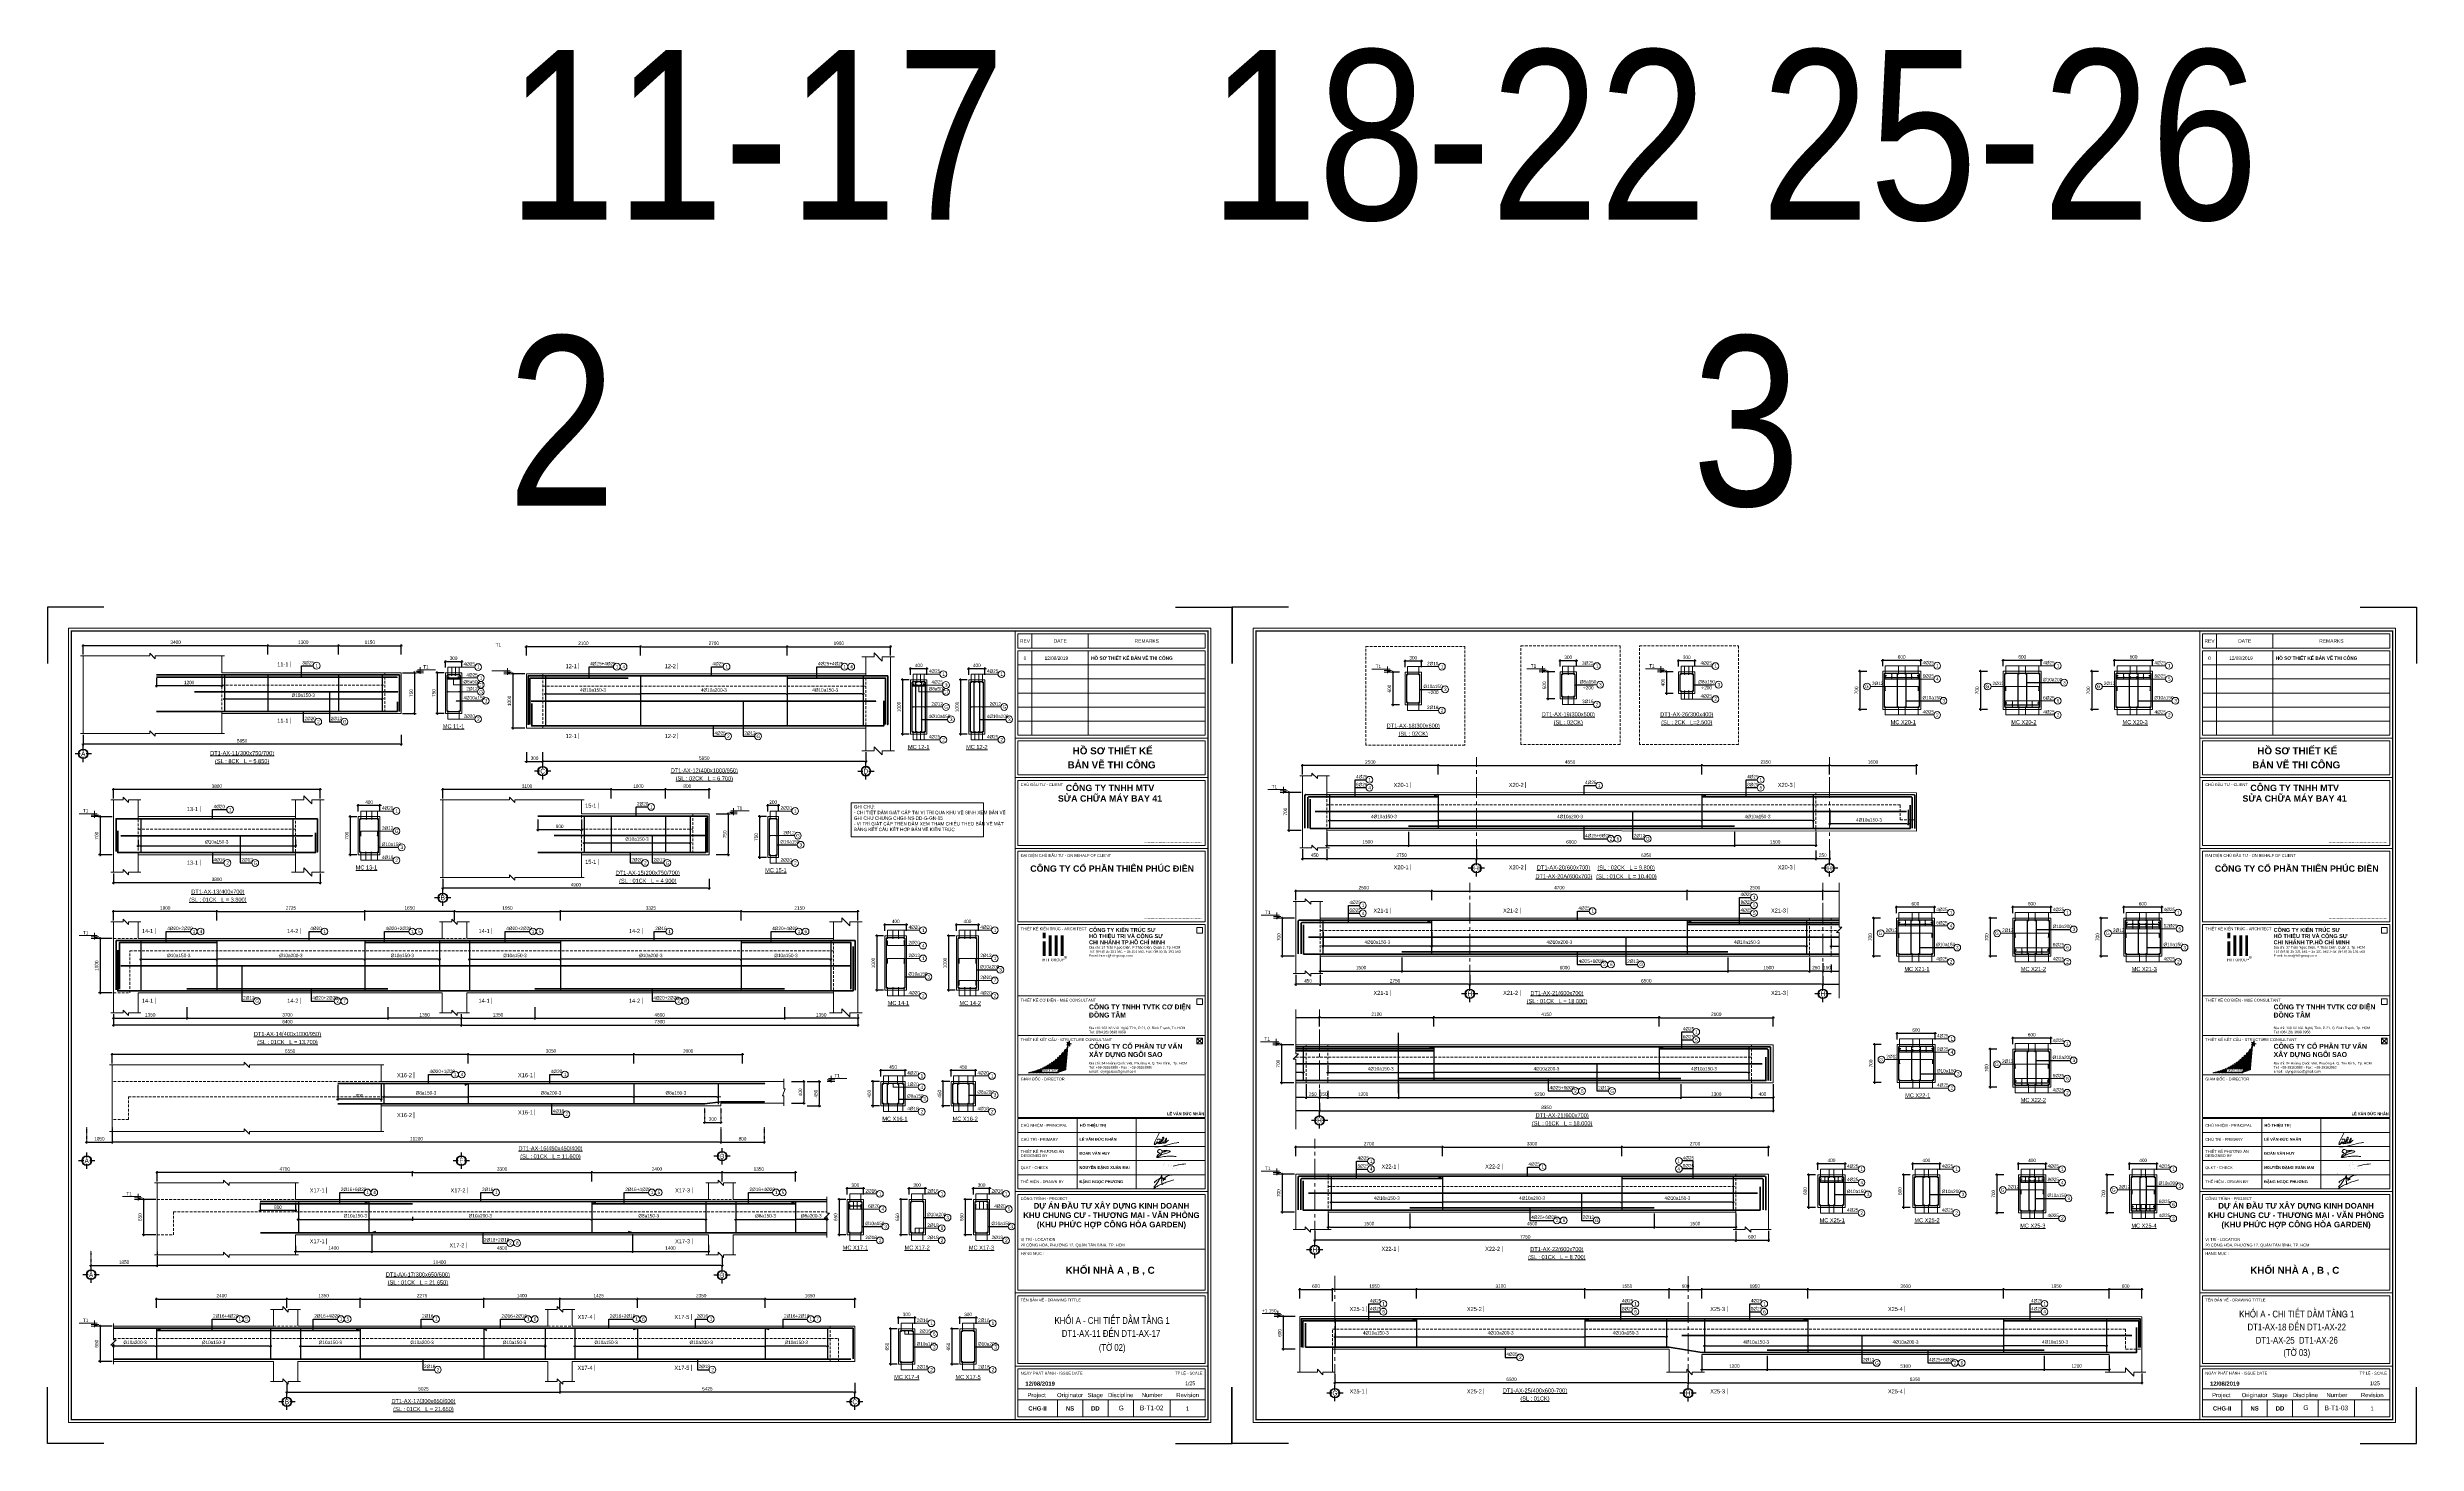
# Model space of a CAD drawing. Header units: millimetres. Extents: x 397144 to 8960116, y 345581 to 674207.
# Drawn here: x 4931851 to 4975456, y 648502 to 674207 of the extents above; entities that cross this region are included whole.
import ezdxf
from ezdxf.enums import TextEntityAlignment as Align
from ezdxf.xclip import XClip

# ---------------------------------------------------------------- set-up
doc = ezdxf.new("R2010")
doc.units = ezdxf.units.MM
doc.header["$XCLIPFRAME"] = 0
doc.header["$PDSIZE"] = -10
for name, pattern in [('CENTER', [2, 1.25, -0.25, 0.25, -0.25]), ('CENTER2', [28.575, 19.05, -3.175, 3.175, -3.175]), ('DOT2', [0.125, 0, -0.125]), ('HIDDEN', [0.375, 0.25, -0.125])]:
    doc.linetypes.add(name, pattern=pattern)
doc.layers.get('0').update_dxf_attribs({"linetype": 'CONTINUOUS'})
doc.layers.get('Defpoints').update_dxf_attribs({"color": 12, "linetype": 'CONTINUOUS'})
for name, color, linetype, lineweight in [('2', 2, 'CONTINUOUS', 20), ('CDAI', 8, 'CONTINUOUS', 30), ('CHG_XX_Khung ten$0$A1 BORDER$0$DGIONG', 4, 'CONTINUOUS', 13), ('CHG_XX_Khung ten$0$A1 BORDER$0$STICK', 1, 'CONTINUOUS', 9), ('CHG_XX_Khung ten$0$TEXT', 7, 'CONTINUOUS', 15), ('CHUNHO', 7, 'CENTER', 13), ('CTHEP', 2, 'CONTINUOUS', 50), ('DBAO', 3, 'CONTINUOUS', 20), ('DGIONG', 4, 'CONTINUOUS', 13), ('KTH', 150, 'CONTINUOUS', 5), ('Net khuat', 8, 'HIDDEN', 13), ('STICK', 1, 'CONTINUOUS', 9), ('TEXT', 7, 'CONTINUOUS', 15)]:
    doc.layers.add(name, color=color, linetype=linetype, lineweight=lineweight)
doc.layers.add('8', color=8, linetype='CONTINUOUS')
doc.layers.add('CHG_XX_Khung ten$0$TKTC', color=1, linetype='CONTINUOUS')
doc.layers.add('HATCH', color=7, linetype='CONTINUOUS', lineweight=5, true_color=0x2491ff)
doc.styles.add('CHG_XX_Khung ten$0$A1 BORDER$0$ARIAL', font='arial.ttf')
doc.styles.add('CHG_XX_Khung ten$0$A1 BORDER$0$Arial - Bold', font='arialbd.ttf', dxfattribs={"height": 2.5})
doc.styles.add('CHG_XX_Khung ten$0$A1 BORDER$0$Star-AvoBold', font='VAVOB_0.TTF')
doc.styles.add('CHG_XX_Khung ten$0$A1 BORDER$0$Title Block DD$0$ARIAL', font='arial.ttf')
doc.styles.add('CHG_XX_Khung ten$0$A1 BORDER$0$Title Block DD$0$Arial - Bold', font='arialbd.ttf', dxfattribs={"height": 2.5})
doc.styles.add('CHG_XX_Khung ten$0$arial', font='arial.ttf')
doc.styles.add('CHG_XX_Khung ten$0$Arial - Bold', font='arialbd.ttf')
doc.styles.add('CHG_XX_Khung ten$0$ArialB', font='arialbd.ttf')
doc.styles.add('CHG_XX_Khung ten$0$title block pccc$0$ARIAL', font='arial.ttf')
doc.styles.add('CHG_XX_Khung ten$0$title block pccc$0$Arial - Bold', font='arialbd.ttf', dxfattribs={"height": 2.5})
doc.styles.add('HELVECONDENSE', font='VHELVCN_0.TTF')
doc.styles.add('Star-HelCon', font='VHELVCN_0.TTF')
doc.styles.add('TTP-HelCon', font='VHELVCN_0.TTF')
doc.styles.add('VNI-HELVE-CONDENSE', font='VHELVCN_0.TTF')
doc.dimstyles.new('kc-25', dxfattribs={"dimtxt": 62.5, "dimasz": 20, "dimexe": 20, "dimexo": 50, "dimgap": 25, "dimtad": 3, "dimdec": 0, "dimzin": 0, "dimdsep": 46, "dimtxsty": 'VNI-HELVE-CONDENSE', "dimblk": 'DIM', "dimcen": 2.5, "dimclrd": 256, "dimclre": 154, "dimclrt": 7, "dimaunit": 1, "dimadec": 0, "dimazin": 0, "dimtfac": 1, "dimtdec": 0, "dimtix": 1, "dimtmove": 0, "dimatfit": 3, "dimldrblk": 'DOT', "dimfxl": 1, "dimtolj": 1, "dimtzin": 0, "dimarcsym": 0})
doc.dimstyles.new('TTP-25', dxfattribs={"dimscale": 25, "dimtxt": 2.5, "dimasz": 1, "dimexe": 1, "dimexo": 1, "dimgap": 0.09, "dimtad": 0, "dimdec": 4, "dimrnd": 5, "dimzin": 9, "dimdsep": 46, "dimtxsty": 'TTP-HelCon', "dimblk": 'Stick1', "dimcen": 0.09, "dimdle": 1.5, "dimclrd": 256, "dimclre": 256, "dimclrt": 7, "dimadec": 0, "dimazin": 0, "dimtfac": 1, "dimtdec": 4, "dimtmove": 0, "dimatfit": 3, "dimldrblk": '_ArchTick1', "dimfxl": 1, "dimtvp": 1, "dimtolj": 1, "dimtzin": 0, "dimarcsym": 0})

# ---------------------------------------------------------------- blocks, each defined once
blk = doc.blocks.new('Stick1')
at = {"layer": 'STICK'}
h = blk.add_hatch(color=256, dxfattribs=at)
edge = h.paths.add_edge_path()
edge.add_line((0.3, 0.5), (-0.5, -0.3))
edge.add_arc((-0.4, -0.4), 0.141, 135, 315)
edge.add_line((-0.3, -0.5), (0.5, 0.3))
edge.add_arc((0.4, 0.4), 0.141, 315, 495)
blk.add_line((1, 0), (-1, 0), dxfattribs=at)
blk.add_lwpolyline([(0.3, 0.5), (-0.5, -0.3, 1), (-0.3, -0.5), (0.5, 0.3, 1), (0.3, 0.5, 1)], format="xyb", dxfattribs=at)
blk = doc.blocks.new('*D686')
at = {"layer": 'Defpoints', "color": 0, "transparency": 16777216}
for p in [(4939128, 660542), (4939128, 660353), (4942228, 660353)]:
    blk.add_point(p, dxfattribs=at)
at = {"layer": 'KTH', "lineweight": -2, "transparency": 16777216}
for p, q in [((4939128, 660378), (4939128, 660567)), ((4942203, 660542), (4939153, 660542)), ((4942228, 660378), (4942228, 660567))]:
    blk.add_line(p, q, dxfattribs=at)
at = {"layer": 'KTH', "lineweight": -2, "transparency": 16777216, "xscale": 25, "yscale": 25, "zscale": 25, "rotation": 180}
blk.add_blockref('Stick1', (4939128, 660542), dxfattribs=at)
at = {"layer": 'KTH', "lineweight": -2, "transparency": 16777216, "xscale": 25, "yscale": 25, "zscale": 25}
blk.add_blockref('Stick1', (4942228, 660542), dxfattribs=at)
at = {"layer": 'KTH', "color": 7, "transparency": 16777216, "insert": (4940678, 660606), "char_height": 62.5, "attachment_point": 5, "style": 'TTP-HelCon'}
blk.add_mtext('\\A1;3100', dxfattribs=at)
blk = doc.blocks.new('_ArchTick1')
at = {"color": 0, "const_width": 3.81}
blk.add_lwpolyline([(-12.7, -12.7), (12.7, 12.7)], dxfattribs=at)
blk = doc.blocks.new('DIM')
h = blk.add_hatch(color=1)
h.paths.add_polyline_path([(0.5, 0.3, 1), (0.3, 0.5), (-0.2, 0), (0.2, 0)])
h.paths.add_polyline_path([(0.2, 0), (-0.2, 0), (-0.5, -0.3, 1), (-0.3, -0.5)])
at = {"color": 9}
for p, q in [((-0.2, 0), (-1.5, 0)), ((0.2, 0), (1.5, 0))]:
    blk.add_line(p, q, dxfattribs=at)
at = {"color": 1}
for p, q in [((-0.5, -0.3), (0.3, 0.5)), ((-0.3, -0.5), (0.5, 0.3)), ((-0.2, 0), (0.2, 0))]:
    blk.add_line(p, q, dxfattribs=at)
blk.add_arc((-0.4, -0.4), 0.138, 135, 315, dxfattribs=at)
blk = doc.blocks.new('*D687')
at = {"layer": 'Defpoints', "color": 0, "transparency": 16777216}
for p in [(4939128, 658925), (4944028, 658925), (4939128, 658727)]:
    blk.add_point(p, dxfattribs=at)
at = {"layer": 'KTH', "lineweight": -2, "transparency": 16777216}
for p, q in [((4939128, 658900), (4939128, 658702)), ((4944028, 658900), (4944028, 658702)), ((4944003, 658727), (4939153, 658727))]:
    blk.add_line(p, q, dxfattribs=at)
at = {"layer": 'KTH', "lineweight": -2, "transparency": 16777216, "xscale": 25, "yscale": 25, "zscale": 25, "rotation": 180}
blk.add_blockref('Stick1', (4939128, 658727), dxfattribs=at)
at = {"layer": 'KTH', "lineweight": -2, "transparency": 16777216, "xscale": 25, "yscale": 25, "zscale": 25}
blk.add_blockref('Stick1', (4944028, 658727), dxfattribs=at)
at = {"layer": 'KTH', "color": 7, "transparency": 16777216, "insert": (4941578, 658791), "char_height": 62.5, "attachment_point": 5, "style": 'TTP-HelCon'}
blk.add_mtext('\\A1;4900', dxfattribs=at)
blk = doc.blocks.new('*D688')
at = {"layer": 'Defpoints', "color": 0, "transparency": 16777216}
for p in [(4942228, 660353), (4943228, 660542), (4943228, 660353)]:
    blk.add_point(p, dxfattribs=at)
at = {"layer": 'KTH', "lineweight": -2, "transparency": 16777216}
for p, q in [((4942228, 660378), (4942228, 660567)), ((4942253, 660542), (4943203, 660542)), ((4943228, 660378), (4943228, 660567))]:
    blk.add_line(p, q, dxfattribs=at)
at = {"layer": 'KTH', "lineweight": -2, "transparency": 16777216, "xscale": 25, "yscale": 25, "zscale": 25, "rotation": 180}
blk.add_blockref('Stick1', (4942228, 660542), dxfattribs=at)
at = {"layer": 'KTH', "lineweight": -2, "transparency": 16777216, "xscale": 25, "yscale": 25, "zscale": 25}
blk.add_blockref('Stick1', (4943228, 660542), dxfattribs=at)
at = {"layer": 'KTH', "color": 7, "transparency": 16777216, "insert": (4942728, 660606), "char_height": 62.5, "attachment_point": 5, "style": 'TTP-HelCon'}
blk.add_mtext('\\A1;1000', dxfattribs=at)
blk = doc.blocks.new('*D689')
at = {"layer": 'Defpoints', "color": 0, "transparency": 16777216}
for p in [(4943228, 660353), (4944028, 660542), (4944028, 660353)]:
    blk.add_point(p, dxfattribs=at)
at = {"layer": 'KTH', "lineweight": -2, "transparency": 16777216}
for p, q in [((4943228, 660378), (4943228, 660567)), ((4943253, 660542), (4944003, 660542)), ((4944028, 660378), (4944028, 660567))]:
    blk.add_line(p, q, dxfattribs=at)
at = {"layer": 'KTH', "lineweight": -2, "transparency": 16777216, "xscale": 25, "yscale": 25, "zscale": 25, "rotation": 180}
blk.add_blockref('Stick1', (4943228, 660542), dxfattribs=at)
at = {"layer": 'KTH', "lineweight": -2, "transparency": 16777216, "xscale": 25, "yscale": 25, "zscale": 25}
blk.add_blockref('Stick1', (4944028, 660542), dxfattribs=at)
at = {"layer": 'KTH', "color": 7, "transparency": 16777216, "insert": (4943628, 660606), "char_height": 62.5, "attachment_point": 5, "style": 'TTP-HelCon'}
blk.add_mtext('\\A1;800', dxfattribs=at)
blk = doc.blocks.new('*D690')
at = {"layer": 'Defpoints', "color": 0, "transparency": 16777216}
for p in [(4941728, 659701), (4943678, 659695), (4943678, 659561)]:
    blk.add_point(p, dxfattribs=at)
at = {"layer": 'KTH', "lineweight": -2, "transparency": 16777216}
for p, q in [((4941728, 659676), (4941728, 659536)), ((4941753, 659561), (4943653, 659561)), ((4943678, 659670), (4943678, 659536))]:
    blk.add_line(p, q, dxfattribs=at)
at = {"layer": 'KTH', "lineweight": -2, "transparency": 16777216, "xscale": 25, "yscale": 25, "zscale": 25, "rotation": 180}
blk.add_blockref('Stick1', (4941728, 659561), dxfattribs=at)
at = {"layer": 'KTH', "lineweight": -2, "transparency": 16777216, "xscale": 25, "yscale": 25, "zscale": 25}
blk.add_blockref('Stick1', (4943678, 659561), dxfattribs=at)
at = {"layer": 'KTH', "color": 7, "transparency": 16777216, "insert": (4942703, 659631), "char_height": 62.5, "attachment_point": 5, "style": 'TTP-HelCon'}
blk.add_mtext('\\A1;\\A1;Þ10a150-3', dxfattribs=at)
blk = doc.blocks.new('*D691')
at = {"layer": 'Defpoints', "color": 0, "transparency": 16777216}
for p in [(4940878, 660017), (4940878, 659801), (4941678, 660017)]:
    blk.add_point(p, dxfattribs=at)
at = {"layer": 'KTH', "lineweight": -2, "transparency": 16777216}
for p, q in [((4940878, 659992), (4940878, 659776)), ((4941653, 659801), (4940903, 659801)), ((4941678, 659992), (4941678, 659776))]:
    blk.add_line(p, q, dxfattribs=at)
at = {"layer": 'KTH', "lineweight": -2, "transparency": 16777216, "xscale": 25, "yscale": 25, "zscale": 25, "rotation": 180}
blk.add_blockref('Stick1', (4940878, 659801), dxfattribs=at)
at = {"layer": 'KTH', "lineweight": -2, "transparency": 16777216, "xscale": 25, "yscale": 25, "zscale": 25}
blk.add_blockref('Stick1', (4941678, 659801), dxfattribs=at)
at = {"layer": 'KTH', "color": 7, "transparency": 16777216, "insert": (4941278, 659865), "char_height": 62.5, "attachment_point": 5, "style": 'TTP-HelCon'}
blk.add_mtext('\\A1;800', dxfattribs=at)
blk = doc.blocks.new('dau truc')
blk.add_circle((0, 0), 180)
at = {"layer": '8'}
for p, q in [((-127, 0), (-345, 0)), ((0, 127), (0, 345)), ((345, 0), (127, 0)), ((0, -345), (0, -127))]:
    blk.add_line(p, q, dxfattribs=at)
blk.add_circle((0, 0), 200, dxfattribs=at)
at = {"layer": 'TEXT', "style": 'HELVECONDENSE'}
blk.add_attdef('A', text='', height=233, dxfattribs=at).set_placement((0, 0), align=Align.MIDDLE)
blk = doc.blocks.new('*D692')
at = {"layer": 'Defpoints', "color": 0, "transparency": 16777216}
for p in [(4944132, 660095), (4944132, 659345), (4944382, 659345)]:
    blk.add_point(p, dxfattribs=at)
at = {"layer": 'KTH', "lineweight": -2, "transparency": 16777216}
for p, q in [((4944157, 660095), (4944407, 660095)), ((4944382, 660070), (4944382, 659370)), ((4944157, 659345), (4944407, 659345))]:
    blk.add_line(p, q, dxfattribs=at)
at = {"layer": 'KTH', "lineweight": -2, "transparency": 16777216, "xscale": 25, "yscale": 25, "zscale": 25}
for p, rotation in [((4944382, 660095), 90), ((4944382, 659345), 270)]:
    blk.add_blockref('Stick1', p, dxfattribs=dict(at, rotation=rotation))
at = {"layer": 'KTH', "color": 7, "transparency": 16777216, "insert": (4944318, 659720), "char_height": 62.5, "attachment_point": 5, "rotation": 90, "style": 'TTP-HelCon'}
blk.add_mtext('\\A1;750', dxfattribs=at)
blk = doc.blocks.new('CODE')
at = {"layer": 'DBAO'}
for p, q in [((-63, 0), (-138, 30)), ((-138, 30), (0, 30)), ((-138, 0), (0, 0)), ((-113, 55), (224, 55)), ((-63, -20), (-63, 105))]:
    blk.add_line(p, q, dxfattribs=at)
at = {"layer": 'HATCH', "color": 1}
blk.add_solid([(-63, 0), (-138, 30), (-63, 30)], dxfattribs=at)
blk = doc.blocks.new('MC')
at = {"layer": 'CTHEP', "const_width": 10}
blk.add_lwpolyline([(0, 150), (0, 0)], dxfattribs=at)
at = {"layer": 'TEXT', "style": 'TTP-HelCon'}
blk.add_attdef('A', text='', height=100, dxfattribs=at).set_placement((-50, 26), align=Align.RIGHT)
blk = doc.blocks.new('*D693')
at = {"layer": 'Defpoints', "color": 0, "ltscale": 500, "transparency": 16777216}
for p in [(4945109, 660247), (4945109, 660114), (4945309, 660114)]:
    blk.add_point(p, dxfattribs=at)
at = {"layer": 'KTH', "lineweight": -2, "ltscale": 500, "transparency": 16777216}
for p, q in [((4945109, 660139), (4945109, 660272)), ((4945284, 660247), (4945134, 660247)), ((4945309, 660139), (4945309, 660272))]:
    blk.add_line(p, q, dxfattribs=at)
at = {"layer": 'KTH', "lineweight": -2, "ltscale": 500, "transparency": 16777216, "xscale": 25, "yscale": 25, "zscale": 25, "rotation": 180}
blk.add_blockref('Stick1', (4945109, 660247), dxfattribs=at)
at = {"layer": 'KTH', "lineweight": -2, "ltscale": 500, "transparency": 16777216, "xscale": 25, "yscale": 25, "zscale": 25}
blk.add_blockref('Stick1', (4945309, 660247), dxfattribs=at)
at = {"layer": 'KTH', "color": 7, "ltscale": 500, "transparency": 16777216, "insert": (4945209, 660311), "char_height": 62.5, "attachment_point": 5, "style": 'TTP-HelCon'}
blk.add_mtext('\\A1;200', dxfattribs=at)
blk = doc.blocks.new('*D694')
at = {"layer": 'Defpoints', "color": 0, "ltscale": 500, "transparency": 16777216}
for p in [(4945109, 660045), (4944960, 659295), (4945109, 659295)]:
    blk.add_point(p, dxfattribs=at)
at = {"layer": 'KTH', "lineweight": -2, "ltscale": 500, "transparency": 16777216}
for p, q in [((4945084, 660045), (4944935, 660045)), ((4944960, 660020), (4944960, 659320)), ((4945084, 659295), (4944935, 659295))]:
    blk.add_line(p, q, dxfattribs=at)
at = {"layer": 'KTH', "lineweight": -2, "ltscale": 500, "transparency": 16777216, "xscale": 25, "yscale": 25, "zscale": 25}
for p, rotation in [((4944960, 660045), 90), ((4944960, 659295), 270)]:
    blk.add_blockref('Stick1', p, dxfattribs=dict(at, rotation=rotation))
at = {"layer": 'KTH', "color": 7, "ltscale": 500, "transparency": 16777216, "insert": (4944896, 659670), "char_height": 62.5, "attachment_point": 5, "rotation": 90, "style": 'TTP-HelCon'}
blk.add_mtext('\\A1;750', dxfattribs=at)
blk = doc.blocks.new('*D695')
at = {"layer": 'Defpoints', "color": 0, "transparency": 16777216}
for p in [(4933069, 657801), (4932819, 656801), (4933069, 656801)]:
    blk.add_point(p, dxfattribs=at)
at = {"layer": 'KTH', "lineweight": -2, "transparency": 16777216}
for p, q in [((4933044, 657801), (4932794, 657801)), ((4932819, 657776), (4932819, 656826)), ((4933044, 656801), (4932794, 656801))]:
    blk.add_line(p, q, dxfattribs=at)
at = {"layer": 'KTH', "lineweight": -2, "transparency": 16777216, "xscale": 25, "yscale": 25, "zscale": 25}
for p, rotation in [((4932819, 657801), 90), ((4932819, 656801), 270)]:
    blk.add_blockref('Stick1', p, dxfattribs=dict(at, rotation=rotation))
at = {"layer": 'KTH', "color": 7, "transparency": 16777216, "insert": (4932756, 657301), "char_height": 62.5, "attachment_point": 5, "rotation": 90, "style": 'TTP-HelCon'}
blk.add_mtext('\\A1;1000', dxfattribs=at)
blk = doc.blocks.new('*D696')
at = {"layer": 'Defpoints', "color": 0, "transparency": 16777216}
for p in [(4933569, 657572), (4934969, 657572), (4934969, 657418)]:
    blk.add_point(p, dxfattribs=at)
at = {"layer": 'KTH', "lineweight": -2, "transparency": 16777216}
for p, q in [((4933569, 657547), (4933569, 657393)), ((4933594, 657418), (4934944, 657418)), ((4934969, 657547), (4934969, 657393))]:
    blk.add_line(p, q, dxfattribs=at)
at = {"layer": 'KTH', "lineweight": -2, "transparency": 16777216, "xscale": 25, "yscale": 25, "zscale": 25, "rotation": 180}
blk.add_blockref('Stick1', (4933569, 657418), dxfattribs=at)
at = {"layer": 'KTH', "lineweight": -2, "transparency": 16777216, "xscale": 25, "yscale": 25, "zscale": 25}
blk.add_blockref('Stick1', (4934969, 657418), dxfattribs=at)
at = {"layer": 'KTH', "color": 7, "transparency": 16777216, "insert": (4934269, 657488), "char_height": 62.5, "attachment_point": 5, "style": 'TTP-HelCon'}
blk.add_mtext('\\A1;Þ10a150-3', dxfattribs=at)
blk = doc.blocks.new('*D697')
at = {"layer": 'Defpoints', "color": 0, "transparency": 16777216}
for p in [(4933069, 658299), (4933069, 658110), (4934969, 658110)]:
    blk.add_point(p, dxfattribs=at)
at = {"layer": 'KTH', "lineweight": -2, "transparency": 16777216}
for p, q in [((4933069, 658135), (4933069, 658324)), ((4934944, 658299), (4933094, 658299)), ((4934969, 658135), (4934969, 658324))]:
    blk.add_line(p, q, dxfattribs=at)
at = {"layer": 'KTH', "lineweight": -2, "transparency": 16777216, "xscale": 25, "yscale": 25, "zscale": 25, "rotation": 180}
blk.add_blockref('Stick1', (4933069, 658299), dxfattribs=at)
at = {"layer": 'KTH', "lineweight": -2, "transparency": 16777216, "xscale": 25, "yscale": 25, "zscale": 25}
blk.add_blockref('Stick1', (4934969, 658299), dxfattribs=at)
at = {"layer": 'KTH', "color": 7, "transparency": 16777216, "insert": (4934019, 658363), "char_height": 62.5, "attachment_point": 5, "style": 'TTP-HelCon'}
blk.add_mtext('\\A1;1900', dxfattribs=at)
blk = doc.blocks.new('*D12')
at = {"layer": 'Defpoints', "color": 0, "transparency": 16777216}
for p in [(4934969, 658110), (4937694, 658299), (4937694, 658110)]:
    blk.add_point(p, dxfattribs=at)
at = {"layer": 'KTH', "lineweight": -2, "transparency": 16777216}
for p, q in [((4934969, 658135), (4934969, 658324)), ((4934994, 658299), (4937669, 658299)), ((4937694, 658135), (4937694, 658324))]:
    blk.add_line(p, q, dxfattribs=at)
at = {"layer": 'KTH', "lineweight": -2, "transparency": 16777216, "xscale": 25, "yscale": 25, "zscale": 25, "rotation": 180}
blk.add_blockref('Stick1', (4934969, 658299), dxfattribs=at)
at = {"layer": 'KTH', "lineweight": -2, "transparency": 16777216, "xscale": 25, "yscale": 25, "zscale": 25}
blk.add_blockref('Stick1', (4937694, 658299), dxfattribs=at)
at = {"layer": 'KTH', "color": 7, "transparency": 16777216, "insert": (4936332, 658363), "char_height": 62.5, "attachment_point": 5, "style": 'TTP-HelCon'}
blk.add_mtext('\\A1;2725', dxfattribs=at)
blk = doc.blocks.new('*D13')
at = {"layer": 'Defpoints', "color": 0, "transparency": 16777216}
for p in [(4937694, 658299), (4937694, 658110), (4939344, 658110)]:
    blk.add_point(p, dxfattribs=at)
at = {"layer": 'KTH', "lineweight": -2, "transparency": 16777216}
for p, q in [((4937694, 658135), (4937694, 658324)), ((4939319, 658299), (4937719, 658299)), ((4939344, 658135), (4939344, 658324))]:
    blk.add_line(p, q, dxfattribs=at)
at = {"layer": 'KTH', "lineweight": -2, "transparency": 16777216, "xscale": 25, "yscale": 25, "zscale": 25, "rotation": 180}
blk.add_blockref('Stick1', (4937694, 658299), dxfattribs=at)
at = {"layer": 'KTH', "lineweight": -2, "transparency": 16777216, "xscale": 25, "yscale": 25, "zscale": 25}
blk.add_blockref('Stick1', (4939344, 658299), dxfattribs=at)
at = {"layer": 'KTH', "color": 7, "transparency": 16777216, "insert": (4938519, 658363), "char_height": 62.5, "attachment_point": 5, "style": 'TTP-HelCon'}
blk.add_mtext('\\A1;1650', dxfattribs=at)
blk = doc.blocks.new('*D14')
at = {"layer": 'Defpoints', "color": 0, "transparency": 16777216}
for p in [(4944619, 658110), (4946769, 658299), (4946769, 658110)]:
    blk.add_point(p, dxfattribs=at)
at = {"layer": 'KTH', "lineweight": -2, "transparency": 16777216}
for p, q in [((4944619, 658135), (4944619, 658324)), ((4944644, 658299), (4946744, 658299)), ((4946769, 658135), (4946769, 658324))]:
    blk.add_line(p, q, dxfattribs=at)
at = {"layer": 'KTH', "lineweight": -2, "transparency": 16777216, "xscale": 25, "yscale": 25, "zscale": 25, "rotation": 180}
blk.add_blockref('Stick1', (4944619, 658299), dxfattribs=at)
at = {"layer": 'KTH', "lineweight": -2, "transparency": 16777216, "xscale": 25, "yscale": 25, "zscale": 25}
blk.add_blockref('Stick1', (4946769, 658299), dxfattribs=at)
at = {"layer": 'KTH', "color": 7, "transparency": 16777216, "insert": (4945694, 658363), "char_height": 62.5, "attachment_point": 5, "style": 'TTP-HelCon'}
blk.add_mtext('\\A1;2150', dxfattribs=at)
blk = doc.blocks.new('*D15')
at = {"layer": 'Defpoints', "color": 0, "transparency": 16777216}
for p in [(4941294, 658299), (4941294, 658110), (4944619, 658110)]:
    blk.add_point(p, dxfattribs=at)
at = {"layer": 'KTH', "lineweight": -2, "transparency": 16777216}
for p, q in [((4941294, 658135), (4941294, 658324)), ((4944594, 658299), (4941319, 658299)), ((4944619, 658135), (4944619, 658324))]:
    blk.add_line(p, q, dxfattribs=at)
at = {"layer": 'KTH', "lineweight": -2, "transparency": 16777216, "xscale": 25, "yscale": 25, "zscale": 25, "rotation": 180}
blk.add_blockref('Stick1', (4941294, 658299), dxfattribs=at)
at = {"layer": 'KTH', "lineweight": -2, "transparency": 16777216, "xscale": 25, "yscale": 25, "zscale": 25}
blk.add_blockref('Stick1', (4944619, 658299), dxfattribs=at)
at = {"layer": 'KTH', "color": 7, "transparency": 16777216, "insert": (4942957, 658363), "char_height": 62.5, "attachment_point": 5, "style": 'TTP-HelCon'}
blk.add_mtext('\\A1;3325', dxfattribs=at)
blk = doc.blocks.new('*D16')
at = {"layer": 'Defpoints', "color": 0, "transparency": 16777216}
for p in [(4939344, 658110), (4941294, 658299), (4941294, 658110)]:
    blk.add_point(p, dxfattribs=at)
at = {"layer": 'KTH', "lineweight": -2, "transparency": 16777216}
for p, q in [((4939344, 658135), (4939344, 658324)), ((4939369, 658299), (4941269, 658299)), ((4941294, 658135), (4941294, 658324))]:
    blk.add_line(p, q, dxfattribs=at)
at = {"layer": 'KTH', "lineweight": -2, "transparency": 16777216, "xscale": 25, "yscale": 25, "zscale": 25, "rotation": 180}
blk.add_blockref('Stick1', (4939344, 658299), dxfattribs=at)
at = {"layer": 'KTH', "lineweight": -2, "transparency": 16777216, "xscale": 25, "yscale": 25, "zscale": 25}
blk.add_blockref('Stick1', (4941294, 658299), dxfattribs=at)
at = {"layer": 'KTH', "color": 7, "transparency": 16777216, "insert": (4940319, 658363), "char_height": 62.5, "attachment_point": 5, "style": 'TTP-HelCon'}
blk.add_mtext('\\A1;1950', dxfattribs=at)
blk = doc.blocks.new('*D17')
at = {"layer": 'Defpoints', "color": 0, "transparency": 16777216}
for p in [(4933069, 656431), (4939469, 656431), (4933069, 656206)]:
    blk.add_point(p, dxfattribs=at)
at = {"layer": 'KTH', "lineweight": -2, "transparency": 16777216}
for p, q in [((4933069, 656406), (4933069, 656181)), ((4939469, 656406), (4939469, 656181)), ((4939444, 656206), (4933094, 656206))]:
    blk.add_line(p, q, dxfattribs=at)
at = {"layer": 'KTH', "lineweight": -2, "transparency": 16777216, "xscale": 25, "yscale": 25, "zscale": 25, "rotation": 180}
blk.add_blockref('Stick1', (4933069, 656206), dxfattribs=at)
at = {"layer": 'KTH', "lineweight": -2, "transparency": 16777216, "xscale": 25, "yscale": 25, "zscale": 25}
blk.add_blockref('Stick1', (4939469, 656206), dxfattribs=at)
at = {"layer": 'KTH', "color": 7, "transparency": 16777216, "insert": (4936269, 656270), "char_height": 62.5, "attachment_point": 5, "style": 'TTP-HelCon'}
blk.add_mtext('\\A1;6400', dxfattribs=at)
blk = doc.blocks.new('*D18')
at = {"layer": 'Defpoints', "color": 0, "transparency": 16777216}
for p in [(4939469, 656431), (4946769, 656431), (4946769, 656206)]:
    blk.add_point(p, dxfattribs=at)
at = {"layer": 'KTH', "lineweight": -2, "transparency": 16777216}
for p, q in [((4939469, 656406), (4939469, 656181)), ((4946769, 656406), (4946769, 656181)), ((4939494, 656206), (4946744, 656206))]:
    blk.add_line(p, q, dxfattribs=at)
at = {"layer": 'KTH', "lineweight": -2, "transparency": 16777216, "xscale": 25, "yscale": 25, "zscale": 25, "rotation": 180}
blk.add_blockref('Stick1', (4939469, 656206), dxfattribs=at)
at = {"layer": 'KTH', "lineweight": -2, "transparency": 16777216, "xscale": 25, "yscale": 25, "zscale": 25}
blk.add_blockref('Stick1', (4946769, 656206), dxfattribs=at)
at = {"layer": 'KTH', "color": 7, "transparency": 16777216, "insert": (4943119, 656270), "char_height": 62.5, "attachment_point": 5, "style": 'TTP-HelCon'}
blk.add_mtext('\\A1;7300', dxfattribs=at)
blk = doc.blocks.new('*D19')
at = {"layer": 'Defpoints', "color": 0, "transparency": 16777216}
for p in [(4934969, 657572), (4937694, 657572), (4934969, 657418)]:
    blk.add_point(p, dxfattribs=at)
at = {"layer": 'KTH', "lineweight": -2, "transparency": 16777216}
for p, q in [((4934969, 657547), (4934969, 657393)), ((4937669, 657418), (4934994, 657418)), ((4937694, 657547), (4937694, 657393))]:
    blk.add_line(p, q, dxfattribs=at)
at = {"layer": 'KTH', "lineweight": -2, "transparency": 16777216, "xscale": 25, "yscale": 25, "zscale": 25, "rotation": 180}
blk.add_blockref('Stick1', (4934969, 657418), dxfattribs=at)
at = {"layer": 'KTH', "lineweight": -2, "transparency": 16777216, "xscale": 25, "yscale": 25, "zscale": 25}
blk.add_blockref('Stick1', (4937694, 657418), dxfattribs=at)
at = {"layer": 'KTH', "color": 7, "transparency": 16777216, "insert": (4936332, 657488), "char_height": 62.5, "attachment_point": 5, "style": 'TTP-HelCon'}
blk.add_mtext('\\A1;Þ10a200-3', dxfattribs=at)
blk = doc.blocks.new('*D20')
at = {"layer": 'Defpoints', "color": 0, "transparency": 16777216}
for p in [(4937694, 657572), (4939069, 657572), (4937694, 657418)]:
    blk.add_point(p, dxfattribs=at)
at = {"layer": 'KTH', "lineweight": -2, "transparency": 16777216}
for p, q in [((4937694, 657547), (4937694, 657393)), ((4939044, 657418), (4937719, 657418)), ((4939069, 657547), (4939069, 657393))]:
    blk.add_line(p, q, dxfattribs=at)
at = {"layer": 'KTH', "lineweight": -2, "transparency": 16777216, "xscale": 25, "yscale": 25, "zscale": 25, "rotation": 180}
blk.add_blockref('Stick1', (4937694, 657418), dxfattribs=at)
at = {"layer": 'KTH', "lineweight": -2, "transparency": 16777216, "xscale": 25, "yscale": 25, "zscale": 25}
blk.add_blockref('Stick1', (4939069, 657418), dxfattribs=at)
at = {"layer": 'KTH', "color": 7, "transparency": 16777216, "insert": (4938382, 657488), "char_height": 62.5, "attachment_point": 5, "style": 'TTP-HelCon'}
blk.add_mtext('\\A1;Þ10a150-3', dxfattribs=at)
blk = doc.blocks.new('*D21')
at = {"layer": 'Defpoints', "color": 0, "transparency": 16777216}
for p in [(4939619, 657572), (4941294, 657572), (4941294, 657418)]:
    blk.add_point(p, dxfattribs=at)
at = {"layer": 'KTH', "lineweight": -2, "transparency": 16777216}
for p, q in [((4939619, 657547), (4939619, 657393)), ((4939644, 657418), (4941269, 657418)), ((4941294, 657547), (4941294, 657393))]:
    blk.add_line(p, q, dxfattribs=at)
at = {"layer": 'KTH', "lineweight": -2, "transparency": 16777216, "xscale": 25, "yscale": 25, "zscale": 25, "rotation": 180}
blk.add_blockref('Stick1', (4939619, 657418), dxfattribs=at)
at = {"layer": 'KTH', "lineweight": -2, "transparency": 16777216, "xscale": 25, "yscale": 25, "zscale": 25}
blk.add_blockref('Stick1', (4941294, 657418), dxfattribs=at)
at = {"layer": 'KTH', "color": 7, "transparency": 16777216, "insert": (4940457, 657488), "char_height": 62.5, "attachment_point": 5, "style": 'TTP-HelCon'}
blk.add_mtext('\\A1;Þ10a150-3', dxfattribs=at)
blk = doc.blocks.new('*D22')
at = {"layer": 'Defpoints', "color": 0, "transparency": 16777216}
for p in [(4941294, 657572), (4944619, 657572), (4941294, 657418)]:
    blk.add_point(p, dxfattribs=at)
at = {"layer": 'KTH', "lineweight": -2, "transparency": 16777216}
for p, q in [((4941294, 657547), (4941294, 657393)), ((4944594, 657418), (4941319, 657418)), ((4944619, 657547), (4944619, 657393))]:
    blk.add_line(p, q, dxfattribs=at)
at = {"layer": 'KTH', "lineweight": -2, "transparency": 16777216, "xscale": 25, "yscale": 25, "zscale": 25, "rotation": 180}
blk.add_blockref('Stick1', (4941294, 657418), dxfattribs=at)
at = {"layer": 'KTH', "lineweight": -2, "transparency": 16777216, "xscale": 25, "yscale": 25, "zscale": 25}
blk.add_blockref('Stick1', (4944619, 657418), dxfattribs=at)
at = {"layer": 'KTH', "color": 7, "transparency": 16777216, "insert": (4942957, 657488), "char_height": 62.5, "attachment_point": 5, "style": 'TTP-HelCon'}
blk.add_mtext('\\A1;Þ10a200-3', dxfattribs=at)
blk = doc.blocks.new('*D23')
at = {"layer": 'Defpoints', "color": 0, "transparency": 16777216}
for p in [(4944619, 657572), (4946269, 657572), (4944619, 657418)]:
    blk.add_point(p, dxfattribs=at)
at = {"layer": 'KTH', "lineweight": -2, "transparency": 16777216}
for p, q in [((4944619, 657547), (4944619, 657393)), ((4946244, 657418), (4944644, 657418)), ((4946269, 657547), (4946269, 657393))]:
    blk.add_line(p, q, dxfattribs=at)
at = {"layer": 'KTH', "lineweight": -2, "transparency": 16777216, "xscale": 25, "yscale": 25, "zscale": 25, "rotation": 180}
blk.add_blockref('Stick1', (4944619, 657418), dxfattribs=at)
at = {"layer": 'KTH', "lineweight": -2, "transparency": 16777216, "xscale": 25, "yscale": 25, "zscale": 25}
blk.add_blockref('Stick1', (4946269, 657418), dxfattribs=at)
at = {"layer": 'KTH', "color": 7, "transparency": 16777216, "insert": (4945444, 657488), "char_height": 62.5, "attachment_point": 5, "style": 'TTP-HelCon'}
blk.add_mtext('\\A1;Þ10a150-3', dxfattribs=at)
blk = doc.blocks.new('*D24')
at = {"layer": 'Defpoints', "color": 0, "transparency": 16777216}
for p in [(4933069, 660542), (4933069, 660353), (4936869, 660353)]:
    blk.add_point(p, dxfattribs=at)
at = {"layer": 'KTH', "lineweight": -2, "transparency": 16777216}
for p, q in [((4933069, 660378), (4933069, 660567)), ((4936844, 660542), (4933094, 660542)), ((4936869, 660378), (4936869, 660567))]:
    blk.add_line(p, q, dxfattribs=at)
at = {"layer": 'KTH', "lineweight": -2, "transparency": 16777216, "xscale": 25, "yscale": 25, "zscale": 25, "rotation": 180}
blk.add_blockref('Stick1', (4933069, 660542), dxfattribs=at)
at = {"layer": 'KTH', "lineweight": -2, "transparency": 16777216, "xscale": 25, "yscale": 25, "zscale": 25}
blk.add_blockref('Stick1', (4936869, 660542), dxfattribs=at)
at = {"layer": 'KTH', "color": 7, "transparency": 16777216, "insert": (4934969, 660606), "char_height": 62.5, "attachment_point": 5, "style": 'TTP-HelCon'}
blk.add_mtext('\\A1;3800', dxfattribs=at)
blk = doc.blocks.new('*D25')
at = {"layer": 'Defpoints', "color": 0, "transparency": 16777216}
for p in [(4933069, 660044), (4932819, 659344), (4933069, 659344)]:
    blk.add_point(p, dxfattribs=at)
at = {"layer": 'KTH', "lineweight": -2, "transparency": 16777216}
for p, q in [((4933044, 660044), (4932794, 660044)), ((4932819, 660019), (4932819, 659369)), ((4933044, 659344), (4932794, 659344))]:
    blk.add_line(p, q, dxfattribs=at)
at = {"layer": 'KTH', "lineweight": -2, "transparency": 16777216, "xscale": 25, "yscale": 25, "zscale": 25}
for p, rotation in [((4932819, 660044), 90), ((4932819, 659344), 270)]:
    blk.add_blockref('Stick1', p, dxfattribs=dict(at, rotation=rotation))
at = {"layer": 'KTH', "color": 7, "transparency": 16777216, "insert": (4932756, 659694), "char_height": 62.5, "attachment_point": 5, "rotation": 90, "style": 'TTP-HelCon'}
blk.add_mtext('\\A1;700', dxfattribs=at)
blk = doc.blocks.new('*D26')
at = {"layer": 'Defpoints', "color": 0, "transparency": 16777216}
for p in [(4933069, 659024), (4936869, 659024), (4933069, 658826)]:
    blk.add_point(p, dxfattribs=at)
at = {"layer": 'KTH', "lineweight": -2, "transparency": 16777216}
for p, q in [((4933069, 658999), (4933069, 658801)), ((4936869, 658999), (4936869, 658801)), ((4936844, 658826), (4933094, 658826))]:
    blk.add_line(p, q, dxfattribs=at)
at = {"layer": 'KTH', "lineweight": -2, "transparency": 16777216, "xscale": 25, "yscale": 25, "zscale": 25, "rotation": 180}
blk.add_blockref('Stick1', (4933069, 658826), dxfattribs=at)
at = {"layer": 'KTH', "lineweight": -2, "transparency": 16777216, "xscale": 25, "yscale": 25, "zscale": 25}
blk.add_blockref('Stick1', (4936869, 658826), dxfattribs=at)
at = {"layer": 'KTH', "color": 7, "transparency": 16777216, "insert": (4934969, 658890), "char_height": 62.5, "attachment_point": 5, "style": 'TTP-HelCon'}
blk.add_mtext('\\A1;3800', dxfattribs=at)
blk = doc.blocks.new('*D27')
at = {"layer": 'Defpoints', "color": 0, "transparency": 16777216}
for p in [(4933519, 659650), (4936419, 659650), (4936419, 659510)]:
    blk.add_point(p, dxfattribs=at)
at = {"layer": 'KTH', "lineweight": -2, "transparency": 16777216}
for p, q in [((4933519, 659625), (4933519, 659485)), ((4933544, 659510), (4936394, 659510)), ((4936419, 659625), (4936419, 659485))]:
    blk.add_line(p, q, dxfattribs=at)
at = {"layer": 'KTH', "lineweight": -2, "transparency": 16777216, "xscale": 25, "yscale": 25, "zscale": 25, "rotation": 180}
blk.add_blockref('Stick1', (4933519, 659510), dxfattribs=at)
at = {"layer": 'KTH', "lineweight": -2, "transparency": 16777216, "xscale": 25, "yscale": 25, "zscale": 25}
blk.add_blockref('Stick1', (4936419, 659510), dxfattribs=at)
at = {"layer": 'KTH', "color": 7, "transparency": 16777216, "insert": (4934969, 659580), "char_height": 62.5, "attachment_point": 5, "style": 'TTP-HelCon'}
blk.add_mtext('\\A1;Þ10a150-3', dxfattribs=at)
blk = doc.blocks.new('*D28')
at = {"layer": 'Defpoints', "color": 0, "ltscale": 500, "transparency": 16777216}
for p in [(4937572, 660247), (4937572, 660113), (4937972, 660113)]:
    blk.add_point(p, dxfattribs=at)
at = {"layer": 'KTH', "lineweight": -2, "ltscale": 500, "transparency": 16777216}
for p, q in [((4937572, 660138), (4937572, 660272)), ((4937947, 660247), (4937597, 660247)), ((4937972, 660138), (4937972, 660272))]:
    blk.add_line(p, q, dxfattribs=at)
at = {"layer": 'KTH', "lineweight": -2, "ltscale": 500, "transparency": 16777216, "xscale": 25, "yscale": 25, "zscale": 25, "rotation": 180}
blk.add_blockref('Stick1', (4937572, 660247), dxfattribs=at)
at = {"layer": 'KTH', "lineweight": -2, "ltscale": 500, "transparency": 16777216, "xscale": 25, "yscale": 25, "zscale": 25}
blk.add_blockref('Stick1', (4937972, 660247), dxfattribs=at)
at = {"layer": 'KTH', "color": 7, "ltscale": 500, "transparency": 16777216, "insert": (4937772, 660311), "char_height": 62.5, "attachment_point": 5, "style": 'TTP-HelCon'}
blk.add_mtext('\\A1;400', dxfattribs=at)
blk = doc.blocks.new('*D29')
at = {"layer": 'Defpoints', "color": 0, "ltscale": 500, "transparency": 16777216}
for p in [(4937572, 660044), (4937422, 659344), (4937572, 659344)]:
    blk.add_point(p, dxfattribs=at)
at = {"layer": 'KTH', "lineweight": -2, "ltscale": 500, "transparency": 16777216}
for p, q in [((4937547, 660044), (4937397, 660044)), ((4937422, 660019), (4937422, 659369)), ((4937547, 659344), (4937397, 659344))]:
    blk.add_line(p, q, dxfattribs=at)
at = {"layer": 'KTH', "lineweight": -2, "ltscale": 500, "transparency": 16777216, "xscale": 25, "yscale": 25, "zscale": 25}
for p, rotation in [((4937422, 660044), 90), ((4937422, 659344), 270)]:
    blk.add_blockref('Stick1', p, dxfattribs=dict(at, rotation=rotation))
at = {"layer": 'KTH', "color": 7, "ltscale": 500, "transparency": 16777216, "insert": (4937359, 659694), "char_height": 62.5, "attachment_point": 5, "rotation": 90, "style": 'TTP-HelCon'}
blk.add_mtext('\\A1;700', dxfattribs=at)
blk = doc.blocks.new('*D30')
at = {"layer": 'Defpoints', "color": 0, "transparency": 16777216}
for p in [(4940666, 663173), (4940666, 662984), (4942766, 662984)]:
    blk.add_point(p, dxfattribs=at)
at = {"layer": 'KTH', "lineweight": -2, "transparency": 16777216}
for p, q in [((4940666, 663009), (4940666, 663198)), ((4942741, 663173), (4940691, 663173)), ((4942766, 663009), (4942766, 663198))]:
    blk.add_line(p, q, dxfattribs=at)
at = {"layer": 'KTH', "lineweight": -2, "transparency": 16777216, "xscale": 25, "yscale": 25, "zscale": 25, "rotation": 180}
blk.add_blockref('Stick1', (4940666, 663173), dxfattribs=at)
at = {"layer": 'KTH', "lineweight": -2, "transparency": 16777216, "xscale": 25, "yscale": 25, "zscale": 25}
blk.add_blockref('Stick1', (4942766, 663173), dxfattribs=at)
at = {"layer": 'KTH', "color": 7, "transparency": 16777216, "insert": (4941716, 663237), "char_height": 62.5, "attachment_point": 5, "style": 'TTP-HelCon'}
blk.add_mtext('\\A1;2100', dxfattribs=at)
blk = doc.blocks.new('*D31')
at = {"layer": 'Defpoints', "color": 0, "transparency": 16777216}
for p in [(4940666, 662676), (4940416, 661676), (4940666, 661676)]:
    blk.add_point(p, dxfattribs=at)
at = {"layer": 'KTH', "lineweight": -2, "transparency": 16777216}
for p, q in [((4940641, 662676), (4940391, 662676)), ((4940416, 662651), (4940416, 661701)), ((4940641, 661676), (4940391, 661676))]:
    blk.add_line(p, q, dxfattribs=at)
at = {"layer": 'KTH', "lineweight": -2, "transparency": 16777216, "xscale": 25, "yscale": 25, "zscale": 25}
for p, rotation in [((4940416, 662676), 90), ((4940416, 661676), 270)]:
    blk.add_blockref('Stick1', p, dxfattribs=dict(at, rotation=rotation))
at = {"layer": 'KTH', "color": 7, "transparency": 16777216, "insert": (4940353, 662176), "char_height": 62.5, "attachment_point": 5, "rotation": 90, "style": 'TTP-HelCon'}
blk.add_mtext('\\A1;1000', dxfattribs=at)
blk = doc.blocks.new('*D32')
at = {"layer": 'Defpoints', "color": 0, "transparency": 16777216}
for p in [(4940966, 661256), (4946916, 661256), (4940966, 661058)]:
    blk.add_point(p, dxfattribs=at)
at = {"layer": 'KTH', "lineweight": -2, "transparency": 16777216}
for p, q in [((4940966, 661231), (4940966, 661033)), ((4946916, 661231), (4946916, 661033)), ((4946891, 661058), (4940991, 661058))]:
    blk.add_line(p, q, dxfattribs=at)
at = {"layer": 'KTH', "lineweight": -2, "transparency": 16777216, "xscale": 25, "yscale": 25, "zscale": 25, "rotation": 180}
blk.add_blockref('Stick1', (4940966, 661058), dxfattribs=at)
at = {"layer": 'KTH', "lineweight": -2, "transparency": 16777216, "xscale": 25, "yscale": 25, "zscale": 25}
blk.add_blockref('Stick1', (4946916, 661058), dxfattribs=at)
at = {"layer": 'KTH', "color": 7, "transparency": 16777216, "insert": (4943941, 661122), "char_height": 62.5, "attachment_point": 5, "style": 'TTP-HelCon'}
blk.add_mtext('\\A1;5950', dxfattribs=at)
blk = doc.blocks.new('*D33')
at = {"layer": 'Defpoints', "color": 0, "transparency": 16777216}
for p in [(4942766, 662984), (4945466, 663173), (4945466, 662984)]:
    blk.add_point(p, dxfattribs=at)
at = {"layer": 'KTH', "lineweight": -2, "transparency": 16777216}
for p, q in [((4942766, 663009), (4942766, 663198)), ((4942791, 663173), (4945441, 663173)), ((4945466, 663009), (4945466, 663198))]:
    blk.add_line(p, q, dxfattribs=at)
at = {"layer": 'KTH', "lineweight": -2, "transparency": 16777216, "xscale": 25, "yscale": 25, "zscale": 25, "rotation": 180}
blk.add_blockref('Stick1', (4942766, 663173), dxfattribs=at)
at = {"layer": 'KTH', "lineweight": -2, "transparency": 16777216, "xscale": 25, "yscale": 25, "zscale": 25}
blk.add_blockref('Stick1', (4945466, 663173), dxfattribs=at)
at = {"layer": 'KTH', "color": 7, "transparency": 16777216, "insert": (4944116, 663237), "char_height": 62.5, "attachment_point": 5, "style": 'TTP-HelCon'}
blk.add_mtext('\\A1;2700', dxfattribs=at)
blk = doc.blocks.new('*D34')
at = {"layer": 'Defpoints', "color": 0, "transparency": 16777216}
for p in [(4945466, 662984), (4947366, 663173), (4947366, 662984)]:
    blk.add_point(p, dxfattribs=at)
at = {"layer": 'KTH', "lineweight": -2, "transparency": 16777216}
for p, q in [((4945466, 663009), (4945466, 663198)), ((4945491, 663173), (4947341, 663173)), ((4947366, 663009), (4947366, 663198))]:
    blk.add_line(p, q, dxfattribs=at)
at = {"layer": 'KTH', "lineweight": -2, "transparency": 16777216, "xscale": 25, "yscale": 25, "zscale": 25, "rotation": 180}
blk.add_blockref('Stick1', (4945466, 663173), dxfattribs=at)
at = {"layer": 'KTH', "lineweight": -2, "transparency": 16777216, "xscale": 25, "yscale": 25, "zscale": 25}
blk.add_blockref('Stick1', (4947366, 663173), dxfattribs=at)
at = {"layer": 'KTH', "color": 7, "transparency": 16777216, "insert": (4946416, 663237), "char_height": 62.5, "attachment_point": 5, "style": 'TTP-HelCon'}
blk.add_mtext('\\A1;1900', dxfattribs=at)
blk = doc.blocks.new('*D35')
at = {"layer": 'Defpoints', "color": 0, "transparency": 16777216}
for p in [(4941016, 662446), (4942766, 662446), (4942766, 662306)]:
    blk.add_point(p, dxfattribs=at)
at = {"layer": 'KTH', "lineweight": -2, "transparency": 16777216}
for p, q in [((4941016, 662421), (4941016, 662281)), ((4942766, 662421), (4942766, 662281)), ((4941041, 662306), (4942741, 662306))]:
    blk.add_line(p, q, dxfattribs=at)
at = {"layer": 'KTH', "lineweight": -2, "transparency": 16777216, "xscale": 25, "yscale": 25, "zscale": 25, "rotation": 180}
blk.add_blockref('Stick1', (4941016, 662306), dxfattribs=at)
at = {"layer": 'KTH', "lineweight": -2, "transparency": 16777216, "xscale": 25, "yscale": 25, "zscale": 25}
blk.add_blockref('Stick1', (4942766, 662306), dxfattribs=at)
at = {"layer": 'KTH', "color": 7, "transparency": 16777216, "insert": (4941891, 662376), "char_height": 62.5, "attachment_point": 5, "style": 'TTP-HelCon'}
blk.add_mtext('\\A1;4Þ10a150-3', dxfattribs=at)
blk = doc.blocks.new('*D36')
at = {"layer": 'Defpoints', "color": 0, "transparency": 16777216}
for p in [(4942766, 662446), (4945466, 662446), (4942766, 662306)]:
    blk.add_point(p, dxfattribs=at)
at = {"layer": 'KTH', "lineweight": -2, "transparency": 16777216}
for p, q in [((4942766, 662421), (4942766, 662281)), ((4945466, 662421), (4945466, 662281)), ((4945441, 662306), (4942791, 662306))]:
    blk.add_line(p, q, dxfattribs=at)
at = {"layer": 'KTH', "lineweight": -2, "transparency": 16777216, "xscale": 25, "yscale": 25, "zscale": 25, "rotation": 180}
blk.add_blockref('Stick1', (4942766, 662306), dxfattribs=at)
at = {"layer": 'KTH', "lineweight": -2, "transparency": 16777216, "xscale": 25, "yscale": 25, "zscale": 25}
blk.add_blockref('Stick1', (4945466, 662306), dxfattribs=at)
at = {"layer": 'KTH', "color": 7, "transparency": 16777216, "insert": (4944116, 662376), "char_height": 62.5, "attachment_point": 5, "style": 'TTP-HelCon'}
blk.add_mtext('\\A1;4Þ10a200-3', dxfattribs=at)
blk = doc.blocks.new('*D37')
at = {"layer": 'Defpoints', "color": 0, "transparency": 16777216}
for p in [(4945466, 662446), (4946866, 662446), (4945466, 662306)]:
    blk.add_point(p, dxfattribs=at)
at = {"layer": 'KTH', "lineweight": -2, "transparency": 16777216}
for p, q in [((4945466, 662421), (4945466, 662281)), ((4946866, 662421), (4946866, 662281)), ((4946841, 662306), (4945491, 662306))]:
    blk.add_line(p, q, dxfattribs=at)
at = {"layer": 'KTH', "lineweight": -2, "transparency": 16777216, "xscale": 25, "yscale": 25, "zscale": 25, "rotation": 180}
blk.add_blockref('Stick1', (4945466, 662306), dxfattribs=at)
at = {"layer": 'KTH', "lineweight": -2, "transparency": 16777216, "xscale": 25, "yscale": 25, "zscale": 25}
blk.add_blockref('Stick1', (4946866, 662306), dxfattribs=at)
at = {"layer": 'KTH', "color": 7, "transparency": 16777216, "insert": (4946166, 662376), "char_height": 62.5, "attachment_point": 5, "style": 'TTP-HelCon'}
blk.add_mtext('\\A1;4Þ10a150-3', dxfattribs=at)
blk = doc.blocks.new('*D38')
at = {"layer": 'Defpoints', "color": 0, "transparency": 16777216}
for p in [(4940666, 661256), (4940966, 661256), (4940966, 661058)]:
    blk.add_point(p, dxfattribs=at)
at = {"layer": 'KTH', "lineweight": -2, "transparency": 16777216}
for p, q in [((4940666, 661231), (4940666, 661033)), ((4940966, 661231), (4940966, 661033)), ((4940691, 661058), (4940941, 661058))]:
    blk.add_line(p, q, dxfattribs=at)
at = {"layer": 'KTH', "lineweight": -2, "transparency": 16777216, "xscale": 25, "yscale": 25, "zscale": 25, "rotation": 180}
blk.add_blockref('Stick1', (4940666, 661058), dxfattribs=at)
at = {"layer": 'KTH', "lineweight": -2, "transparency": 16777216, "xscale": 25, "yscale": 25, "zscale": 25}
blk.add_blockref('Stick1', (4940966, 661058), dxfattribs=at)
at = {"layer": 'KTH', "color": 7, "transparency": 16777216, "insert": (4940816, 661122), "char_height": 62.5, "attachment_point": 5, "style": 'TTP-HelCon'}
blk.add_mtext('\\A1;300', dxfattribs=at)
blk = doc.blocks.new('*D39')
at = {"layer": 'Defpoints', "color": 0, "transparency": 16777216}
for p in [(4932510, 663192), (4932510, 663003), (4935910, 663003)]:
    blk.add_point(p, dxfattribs=at)
at = {"layer": 'KTH', "lineweight": -2, "transparency": 16777216}
for p, q in [((4932510, 663028), (4932510, 663217)), ((4935885, 663192), (4932535, 663192)), ((4935910, 663028), (4935910, 663217))]:
    blk.add_line(p, q, dxfattribs=at)
at = {"layer": 'KTH', "lineweight": -2, "transparency": 16777216, "xscale": 25, "yscale": 25, "zscale": 25, "rotation": 180}
blk.add_blockref('Stick1', (4932510, 663192), dxfattribs=at)
at = {"layer": 'KTH', "lineweight": -2, "transparency": 16777216, "xscale": 25, "yscale": 25, "zscale": 25}
blk.add_blockref('Stick1', (4935910, 663192), dxfattribs=at)
at = {"layer": 'KTH', "color": 7, "transparency": 16777216, "insert": (4934210, 663256), "char_height": 62.5, "attachment_point": 5, "style": 'TTP-HelCon'}
blk.add_mtext('\\A1;3400', dxfattribs=at)
blk = doc.blocks.new('*D40')
at = {"layer": 'Defpoints', "color": 0, "transparency": 16777216}
for p in [(4932510, 661575), (4938360, 661575), (4932510, 661377)]:
    blk.add_point(p, dxfattribs=at)
at = {"layer": 'KTH', "lineweight": -2, "transparency": 16777216}
for p, q in [((4932510, 661550), (4932510, 661352)), ((4938360, 661550), (4938360, 661352)), ((4938335, 661377), (4932535, 661377))]:
    blk.add_line(p, q, dxfattribs=at)
at = {"layer": 'KTH', "lineweight": -2, "transparency": 16777216, "xscale": 25, "yscale": 25, "zscale": 25, "rotation": 180}
blk.add_blockref('Stick1', (4932510, 661377), dxfattribs=at)
at = {"layer": 'KTH', "lineweight": -2, "transparency": 16777216, "xscale": 25, "yscale": 25, "zscale": 25}
blk.add_blockref('Stick1', (4938360, 661377), dxfattribs=at)
at = {"layer": 'KTH', "color": 7, "transparency": 16777216, "insert": (4935435, 661440), "char_height": 62.5, "attachment_point": 5, "style": 'TTP-HelCon'}
blk.add_mtext('\\A1;5850', dxfattribs=at)
blk = doc.blocks.new('*D41')
at = {"layer": 'Defpoints', "color": 0, "transparency": 16777216}
for p in [(4935910, 663003), (4937210, 663192), (4937210, 663003)]:
    blk.add_point(p, dxfattribs=at)
at = {"layer": 'KTH', "lineweight": -2, "transparency": 16777216}
for p, q in [((4935910, 663028), (4935910, 663217)), ((4935935, 663192), (4937185, 663192)), ((4937210, 663028), (4937210, 663217))]:
    blk.add_line(p, q, dxfattribs=at)
at = {"layer": 'KTH', "lineweight": -2, "transparency": 16777216, "xscale": 25, "yscale": 25, "zscale": 25, "rotation": 180}
blk.add_blockref('Stick1', (4935910, 663192), dxfattribs=at)
at = {"layer": 'KTH', "lineweight": -2, "transparency": 16777216, "xscale": 25, "yscale": 25, "zscale": 25}
blk.add_blockref('Stick1', (4937210, 663192), dxfattribs=at)
at = {"layer": 'KTH', "color": 7, "transparency": 16777216, "insert": (4936560, 663256), "char_height": 62.5, "attachment_point": 5, "style": 'TTP-HelCon'}
blk.add_mtext('\\A1;1300', dxfattribs=at)
blk = doc.blocks.new('*D42')
at = {"layer": 'Defpoints', "color": 0, "transparency": 16777216}
for p in [(4937210, 663003), (4938360, 663192), (4938360, 663003)]:
    blk.add_point(p, dxfattribs=at)
at = {"layer": 'KTH', "lineweight": -2, "transparency": 16777216}
for p, q in [((4937210, 663028), (4937210, 663217)), ((4937235, 663192), (4938335, 663192)), ((4938360, 663028), (4938360, 663217))]:
    blk.add_line(p, q, dxfattribs=at)
at = {"layer": 'KTH', "lineweight": -2, "transparency": 16777216, "xscale": 25, "yscale": 25, "zscale": 25, "rotation": 180}
blk.add_blockref('Stick1', (4937210, 663192), dxfattribs=at)
at = {"layer": 'KTH', "lineweight": -2, "transparency": 16777216, "xscale": 25, "yscale": 25, "zscale": 25}
blk.add_blockref('Stick1', (4938360, 663192), dxfattribs=at)
at = {"layer": 'KTH', "color": 7, "transparency": 16777216, "insert": (4937785, 663256), "char_height": 62.5, "attachment_point": 5, "style": 'TTP-HelCon'}
blk.add_mtext('\\A1;1150', dxfattribs=at)
blk = doc.blocks.new('*D43')
at = {"layer": 'Defpoints', "color": 0, "transparency": 16777216}
for p in [(4935110, 662351), (4938010, 662345), (4938010, 662211)]:
    blk.add_point(p, dxfattribs=at)
at = {"layer": 'KTH', "lineweight": -2, "transparency": 16777216}
for p, q in [((4935110, 662326), (4935110, 662186)), ((4935135, 662211), (4937985, 662211)), ((4938010, 662320), (4938010, 662186))]:
    blk.add_line(p, q, dxfattribs=at)
at = {"layer": 'KTH', "lineweight": -2, "transparency": 16777216, "xscale": 25, "yscale": 25, "zscale": 25, "rotation": 180}
blk.add_blockref('Stick1', (4935110, 662211), dxfattribs=at)
at = {"layer": 'KTH', "lineweight": -2, "transparency": 16777216, "xscale": 25, "yscale": 25, "zscale": 25}
blk.add_blockref('Stick1', (4938010, 662211), dxfattribs=at)
at = {"layer": 'KTH', "color": 7, "transparency": 16777216, "insert": (4936560, 662280), "char_height": 62.5, "attachment_point": 5, "style": 'TTP-HelCon'}
blk.add_mtext('\\A1;\\A1;\\A1;Þ10a150-3', dxfattribs=at)
blk = doc.blocks.new('*D44')
at = {"layer": 'Defpoints', "color": 0, "transparency": 16777216}
for p in [(4933860, 662617), (4933860, 662451), (4935060, 662617)]:
    blk.add_point(p, dxfattribs=at)
at = {"layer": 'KTH', "lineweight": -2, "transparency": 16777216}
for p, q in [((4933860, 662592), (4933860, 662426)), ((4935035, 662451), (4933885, 662451)), ((4935060, 662592), (4935060, 662426))]:
    blk.add_line(p, q, dxfattribs=at)
at = {"layer": 'KTH', "lineweight": -2, "transparency": 16777216, "xscale": 25, "yscale": 25, "zscale": 25, "rotation": 180}
blk.add_blockref('Stick1', (4933860, 662451), dxfattribs=at)
at = {"layer": 'KTH', "lineweight": -2, "transparency": 16777216, "xscale": 25, "yscale": 25, "zscale": 25}
blk.add_blockref('Stick1', (4935060, 662451), dxfattribs=at)
at = {"layer": 'KTH', "color": 7, "transparency": 16777216, "insert": (4934460, 662514), "char_height": 62.5, "attachment_point": 5, "style": 'TTP-HelCon'}
blk.add_mtext('\\A1;1200', dxfattribs=at)
blk = doc.blocks.new('*D45')
at = {"layer": 'Defpoints', "color": 0, "transparency": 16777216}
for p in [(4938360, 662695), (4938360, 661945), (4938610, 661945)]:
    blk.add_point(p, dxfattribs=at)
at = {"layer": 'KTH', "lineweight": -2, "transparency": 16777216}
for p, q in [((4938385, 662695), (4938635, 662695)), ((4938610, 662670), (4938610, 661970)), ((4938385, 661945), (4938635, 661945))]:
    blk.add_line(p, q, dxfattribs=at)
at = {"layer": 'KTH', "lineweight": -2, "transparency": 16777216, "xscale": 25, "yscale": 25, "zscale": 25}
for p, rotation in [((4938610, 662695), 90), ((4938610, 661945), 270)]:
    blk.add_blockref('Stick1', p, dxfattribs=dict(at, rotation=rotation))
at = {"layer": 'KTH', "color": 7, "transparency": 16777216, "insert": (4938547, 662320), "char_height": 62.5, "attachment_point": 5, "rotation": 90, "style": 'TTP-HelCon'}
blk.add_mtext('\\A1;750', dxfattribs=at)
blk = doc.blocks.new('*D46')
at = {"layer": 'Defpoints', "color": 0, "ltscale": 500, "transparency": 16777216}
for p in [(4939176, 662897), (4939176, 662764), (4939476, 662764)]:
    blk.add_point(p, dxfattribs=at)
at = {"layer": 'KTH', "lineweight": -2, "ltscale": 500, "transparency": 16777216}
for p, q in [((4939176, 662789), (4939176, 662922)), ((4939451, 662897), (4939201, 662897)), ((4939476, 662789), (4939476, 662922))]:
    blk.add_line(p, q, dxfattribs=at)
at = {"layer": 'KTH', "lineweight": -2, "ltscale": 500, "transparency": 16777216, "xscale": 25, "yscale": 25, "zscale": 25, "rotation": 180}
blk.add_blockref('Stick1', (4939176, 662897), dxfattribs=at)
at = {"layer": 'KTH', "lineweight": -2, "ltscale": 500, "transparency": 16777216, "xscale": 25, "yscale": 25, "zscale": 25}
blk.add_blockref('Stick1', (4939476, 662897), dxfattribs=at)
at = {"layer": 'KTH', "color": 7, "ltscale": 500, "transparency": 16777216, "insert": (4939326, 662961), "char_height": 62.5, "attachment_point": 5, "style": 'TTP-HelCon'}
blk.add_mtext('\\A1;300', dxfattribs=at)
blk = doc.blocks.new('*D47')
at = {"layer": 'Defpoints', "color": 0, "ltscale": 500, "transparency": 16777216}
for p in [(4939176, 662695), (4939026, 661945), (4939176, 661945)]:
    blk.add_point(p, dxfattribs=at)
at = {"layer": 'KTH', "lineweight": -2, "ltscale": 500, "transparency": 16777216}
for p, q in [((4939151, 662695), (4939001, 662695)), ((4939026, 662670), (4939026, 661970)), ((4939151, 661945), (4939001, 661945))]:
    blk.add_line(p, q, dxfattribs=at)
at = {"layer": 'KTH', "lineweight": -2, "ltscale": 500, "transparency": 16777216, "xscale": 25, "yscale": 25, "zscale": 25}
for p, rotation in [((4939026, 662695), 90), ((4939026, 661945), 270)]:
    blk.add_blockref('Stick1', p, dxfattribs=dict(at, rotation=rotation))
at = {"layer": 'KTH', "color": 7, "ltscale": 500, "transparency": 16777216, "insert": (4938962, 662320), "char_height": 62.5, "attachment_point": 5, "rotation": 90, "style": 'TTP-HelCon'}
blk.add_mtext('\\A1;750', dxfattribs=at)
blk = doc.blocks.new('*D48')
at = {"layer": 'Defpoints', "color": 0, "ltscale": 500, "transparency": 16777216}
for p in [(4947265, 658052), (4947265, 657919), (4947665, 657919)]:
    blk.add_point(p, dxfattribs=at)
at = {"layer": 'KTH', "lineweight": -2, "ltscale": 500, "transparency": 16777216}
for p, q in [((4947265, 657944), (4947265, 658077)), ((4947640, 658052), (4947290, 658052)), ((4947665, 657944), (4947665, 658077))]:
    blk.add_line(p, q, dxfattribs=at)
at = {"layer": 'KTH', "lineweight": -2, "ltscale": 500, "transparency": 16777216, "xscale": 25, "yscale": 25, "zscale": 25, "rotation": 180}
blk.add_blockref('Stick1', (4947265, 658052), dxfattribs=at)
at = {"layer": 'KTH', "lineweight": -2, "ltscale": 500, "transparency": 16777216, "xscale": 25, "yscale": 25, "zscale": 25}
blk.add_blockref('Stick1', (4947665, 658052), dxfattribs=at)
at = {"layer": 'KTH', "color": 7, "ltscale": 500, "transparency": 16777216, "insert": (4947465, 658116), "char_height": 62.5, "attachment_point": 5, "style": 'TTP-HelCon'}
blk.add_mtext('\\A1;400', dxfattribs=at)
blk = doc.blocks.new('*D49')
at = {"layer": 'Defpoints', "color": 0, "ltscale": 500, "transparency": 16777216}
for p in [(4947265, 657850), (4947115, 656850), (4947265, 656850)]:
    blk.add_point(p, dxfattribs=at)
at = {"layer": 'KTH', "lineweight": -2, "ltscale": 500, "transparency": 16777216}
for p, q in [((4947240, 657850), (4947090, 657850)), ((4947115, 657825), (4947115, 656875)), ((4947240, 656850), (4947090, 656850))]:
    blk.add_line(p, q, dxfattribs=at)
at = {"layer": 'KTH', "lineweight": -2, "ltscale": 500, "transparency": 16777216, "xscale": 25, "yscale": 25, "zscale": 25}
for p, rotation in [((4947115, 657850), 90), ((4947115, 656850), 270)]:
    blk.add_blockref('Stick1', p, dxfattribs=dict(at, rotation=rotation))
at = {"layer": 'KTH', "color": 7, "ltscale": 500, "transparency": 16777216, "insert": (4947051, 657350), "char_height": 62.5, "attachment_point": 5, "rotation": 90, "style": 'TTP-HelCon'}
blk.add_mtext('\\A1;1000', dxfattribs=at)
blk = doc.blocks.new('*D50')
at = {"layer": 'Defpoints', "color": 0, "transparency": 16777216}
for p in [(4933070, 650366), (4933070, 650296), (4933859, 650366)]:
    blk.add_point(p, dxfattribs=at)
at = {"layer": 'KTH', "lineweight": -2, "transparency": 16777216}
for p, q in [((4933070, 650341), (4933070, 650271)), ((4933834, 650296), (4933095, 650296)), ((4933859, 650341), (4933859, 650271))]:
    blk.add_line(p, q, dxfattribs=at)
at = {"layer": 'KTH', "lineweight": -2, "transparency": 16777216, "xscale": 25, "yscale": 25, "zscale": 25, "rotation": 180}
blk.add_blockref('Stick1', (4933070, 650296), dxfattribs=at)
at = {"layer": 'KTH', "lineweight": -2, "transparency": 16777216, "xscale": 25, "yscale": 25, "zscale": 25}
blk.add_blockref('Stick1', (4933859, 650296), dxfattribs=at)
at = {"layer": 'KTH', "color": 7, "transparency": 16777216, "insert": (4933465, 650365), "char_height": 62.5, "attachment_point": 5, "style": 'TTP-HelCon'}
blk.add_mtext('\\A1;Þ10a200-3', dxfattribs=at)
blk = doc.blocks.new('*D51')
at = {"layer": 'Defpoints', "color": 0, "transparency": 16777216}
for p in [(4933069, 650666), (4932819, 650016), (4933069, 650016)]:
    blk.add_point(p, dxfattribs=at)
at = {"layer": 'KTH', "lineweight": -2, "transparency": 16777216}
for p, q in [((4933044, 650666), (4932794, 650666)), ((4932819, 650641), (4932819, 650041)), ((4933044, 650016), (4932794, 650016))]:
    blk.add_line(p, q, dxfattribs=at)
at = {"layer": 'KTH', "lineweight": -2, "transparency": 16777216, "xscale": 25, "yscale": 25, "zscale": 25}
for p, rotation in [((4932819, 650666), 90), ((4932819, 650016), 270)]:
    blk.add_blockref('Stick1', p, dxfattribs=dict(at, rotation=rotation))
at = {"layer": 'KTH', "color": 7, "transparency": 16777216, "insert": (4932756, 650341), "char_height": 62.5, "attachment_point": 5, "rotation": 90, "style": 'TTP-HelCon'}
blk.add_mtext('\\A1;650', dxfattribs=at)
blk = doc.blocks.new('*D52')
at = {"layer": 'Defpoints', "color": 0, "transparency": 16777216}
for p in [(4936259, 649646), (4941284, 649646), (4941284, 649448)]:
    blk.add_point(p, dxfattribs=at)
at = {"layer": 'KTH', "lineweight": -2, "transparency": 16777216}
for p, q in [((4936259, 649621), (4936259, 649423)), ((4936284, 649448), (4941259, 649448)), ((4941284, 649621), (4941284, 649423))]:
    blk.add_line(p, q, dxfattribs=at)
at = {"layer": 'KTH', "lineweight": -2, "transparency": 16777216, "xscale": 25, "yscale": 25, "zscale": 25, "rotation": 180}
blk.add_blockref('Stick1', (4936259, 649448), dxfattribs=at)
at = {"layer": 'KTH', "lineweight": -2, "transparency": 16777216, "xscale": 25, "yscale": 25, "zscale": 25}
blk.add_blockref('Stick1', (4941284, 649448), dxfattribs=at)
at = {"layer": 'KTH', "color": 7, "transparency": 16777216, "insert": (4938772, 649511), "char_height": 62.5, "attachment_point": 5, "style": 'TTP-HelCon'}
blk.add_mtext('\\A1;5025', dxfattribs=at)
blk = doc.blocks.new('*D53')
at = {"layer": 'Defpoints', "color": 0, "transparency": 16777216}
for p in [(4936259, 651163), (4933859, 650974), (4936259, 650974)]:
    blk.add_point(p, dxfattribs=at)
at = {"layer": 'KTH', "lineweight": -2, "transparency": 16777216}
for p, q in [((4933859, 650999), (4933859, 651188)), ((4933884, 651163), (4936234, 651163)), ((4936259, 650999), (4936259, 651188))]:
    blk.add_line(p, q, dxfattribs=at)
at = {"layer": 'KTH', "lineweight": -2, "transparency": 16777216, "xscale": 25, "yscale": 25, "zscale": 25, "rotation": 180}
blk.add_blockref('Stick1', (4933859, 651163), dxfattribs=at)
at = {"layer": 'KTH', "lineweight": -2, "transparency": 16777216, "xscale": 25, "yscale": 25, "zscale": 25}
blk.add_blockref('Stick1', (4936259, 651163), dxfattribs=at)
at = {"layer": 'KTH', "color": 7, "transparency": 16777216, "insert": (4935059, 651227), "char_height": 62.5, "attachment_point": 5, "style": 'TTP-HelCon'}
blk.add_mtext('\\A1;2400', dxfattribs=at)
blk = doc.blocks.new('*D54')
at = {"layer": 'Defpoints', "color": 0, "transparency": 16777216}
for p in [(4937609, 651163), (4936259, 650974), (4937609, 650974)]:
    blk.add_point(p, dxfattribs=at)
at = {"layer": 'KTH', "lineweight": -2, "transparency": 16777216}
for p, q in [((4936259, 650999), (4936259, 651188)), ((4936284, 651163), (4937584, 651163)), ((4937609, 650999), (4937609, 651188))]:
    blk.add_line(p, q, dxfattribs=at)
at = {"layer": 'KTH', "lineweight": -2, "transparency": 16777216, "xscale": 25, "yscale": 25, "zscale": 25, "rotation": 180}
blk.add_blockref('Stick1', (4936259, 651163), dxfattribs=at)
at = {"layer": 'KTH', "lineweight": -2, "transparency": 16777216, "xscale": 25, "yscale": 25, "zscale": 25}
blk.add_blockref('Stick1', (4937609, 651163), dxfattribs=at)
at = {"layer": 'KTH', "color": 7, "transparency": 16777216, "insert": (4936934, 651227), "char_height": 62.5, "attachment_point": 5, "style": 'TTP-HelCon'}
blk.add_mtext('\\A1;1350', dxfattribs=at)
blk = doc.blocks.new('*D55')
at = {"layer": 'Defpoints', "color": 0, "transparency": 16777216}
for p in [(4942709, 651163), (4942709, 650974), (4945059, 650974)]:
    blk.add_point(p, dxfattribs=at)
at = {"layer": 'KTH', "lineweight": -2, "transparency": 16777216}
for p, q in [((4942709, 650999), (4942709, 651188)), ((4945034, 651163), (4942734, 651163)), ((4945059, 650999), (4945059, 651188))]:
    blk.add_line(p, q, dxfattribs=at)
at = {"layer": 'KTH', "lineweight": -2, "transparency": 16777216, "xscale": 25, "yscale": 25, "zscale": 25, "rotation": 180}
blk.add_blockref('Stick1', (4942709, 651163), dxfattribs=at)
at = {"layer": 'KTH', "lineweight": -2, "transparency": 16777216, "xscale": 25, "yscale": 25, "zscale": 25}
blk.add_blockref('Stick1', (4945059, 651163), dxfattribs=at)
at = {"layer": 'KTH', "color": 7, "transparency": 16777216, "insert": (4943884, 651227), "char_height": 62.5, "attachment_point": 5, "style": 'TTP-HelCon'}
blk.add_mtext('\\A1;2350', dxfattribs=at)
blk = doc.blocks.new('*D56')
at = {"layer": 'Defpoints', "color": 0, "transparency": 16777216}
for p in [(4933859, 650370), (4933859, 650296), (4935959, 650353)]:
    blk.add_point(p, dxfattribs=at)
at = {"layer": 'KTH', "lineweight": -2, "transparency": 16777216}
for p, q in [((4933859, 650345), (4933859, 650271)), ((4935934, 650296), (4933884, 650296)), ((4935959, 650328), (4935959, 650271))]:
    blk.add_line(p, q, dxfattribs=at)
at = {"layer": 'KTH', "lineweight": -2, "transparency": 16777216, "xscale": 25, "yscale": 25, "zscale": 25, "rotation": 180}
blk.add_blockref('Stick1', (4933859, 650296), dxfattribs=at)
at = {"layer": 'KTH', "lineweight": -2, "transparency": 16777216, "xscale": 25, "yscale": 25, "zscale": 25}
blk.add_blockref('Stick1', (4935959, 650296), dxfattribs=at)
at = {"layer": 'KTH', "color": 7, "transparency": 16777216, "insert": (4934909, 650365), "char_height": 62.5, "attachment_point": 5, "style": 'TTP-HelCon'}
blk.add_mtext('\\A1;Þ10a150-3', dxfattribs=at)
blk = doc.blocks.new('*D57')
at = {"layer": 'Defpoints', "color": 0, "transparency": 16777216}
for p in [(4945059, 650370), (4945059, 650296), (4946209, 650366)]:
    blk.add_point(p, dxfattribs=at)
at = {"layer": 'KTH', "lineweight": -2, "transparency": 16777216}
for p, q in [((4945059, 650345), (4945059, 650271)), ((4946184, 650296), (4945084, 650296)), ((4946209, 650341), (4946209, 650271))]:
    blk.add_line(p, q, dxfattribs=at)
at = {"layer": 'KTH', "lineweight": -2, "transparency": 16777216, "xscale": 25, "yscale": 25, "zscale": 25, "rotation": 180}
blk.add_blockref('Stick1', (4945059, 650296), dxfattribs=at)
at = {"layer": 'KTH', "lineweight": -2, "transparency": 16777216, "xscale": 25, "yscale": 25, "zscale": 25}
blk.add_blockref('Stick1', (4946209, 650296), dxfattribs=at)
at = {"layer": 'KTH', "color": 7, "transparency": 16777216, "insert": (4945634, 650365), "char_height": 62.5, "attachment_point": 5, "style": 'TTP-HelCon'}
blk.add_mtext('\\A1;Þ10a150-3', dxfattribs=at)
blk = doc.blocks.new('*D58')
at = {"layer": 'Defpoints', "color": 0, "transparency": 16777216}
for p in [(4942709, 650370), (4945059, 650370), (4945059, 650296)]:
    blk.add_point(p, dxfattribs=at)
at = {"layer": 'KTH', "lineweight": -2, "transparency": 16777216}
for p, q in [((4942709, 650345), (4942709, 650271)), ((4942734, 650296), (4945034, 650296)), ((4945059, 650345), (4945059, 650271))]:
    blk.add_line(p, q, dxfattribs=at)
at = {"layer": 'KTH', "lineweight": -2, "transparency": 16777216, "xscale": 25, "yscale": 25, "zscale": 25, "rotation": 180}
blk.add_blockref('Stick1', (4942709, 650296), dxfattribs=at)
at = {"layer": 'KTH', "lineweight": -2, "transparency": 16777216, "xscale": 25, "yscale": 25, "zscale": 25}
blk.add_blockref('Stick1', (4945059, 650296), dxfattribs=at)
at = {"layer": 'KTH', "color": 7, "transparency": 16777216, "insert": (4943884, 650365), "char_height": 62.5, "attachment_point": 5, "style": 'TTP-HelCon'}
blk.add_mtext('\\A1;Þ10a200-3', dxfattribs=at)
blk = doc.blocks.new('*D59')
at = {"layer": 'Defpoints', "color": 0, "transparency": 16777216}
for p in [(4936509, 650353), (4937609, 650370), (4937609, 650296)]:
    blk.add_point(p, dxfattribs=at)
at = {"layer": 'KTH', "lineweight": -2, "transparency": 16777216}
for p, q in [((4936509, 650328), (4936509, 650271)), ((4936534, 650296), (4937584, 650296)), ((4937609, 650345), (4937609, 650271))]:
    blk.add_line(p, q, dxfattribs=at)
at = {"layer": 'KTH', "lineweight": -2, "transparency": 16777216, "xscale": 25, "yscale": 25, "zscale": 25, "rotation": 180}
blk.add_blockref('Stick1', (4936509, 650296), dxfattribs=at)
at = {"layer": 'KTH', "lineweight": -2, "transparency": 16777216, "xscale": 25, "yscale": 25, "zscale": 25}
blk.add_blockref('Stick1', (4937609, 650296), dxfattribs=at)
at = {"layer": 'KTH', "color": 7, "transparency": 16777216, "insert": (4937059, 650365), "char_height": 62.5, "attachment_point": 5, "style": 'TTP-HelCon'}
blk.add_mtext('\\A1;Þ10a150-3', dxfattribs=at)
blk = doc.blocks.new('*D60')
at = {"layer": 'Defpoints', "color": 0, "transparency": 16777216}
for p in [(4946709, 651163), (4945059, 650974), (4946709, 650974)]:
    blk.add_point(p, dxfattribs=at)
at = {"layer": 'KTH', "lineweight": -2, "transparency": 16777216}
for p, q in [((4945059, 650999), (4945059, 651188)), ((4945084, 651163), (4946684, 651163)), ((4946709, 650999), (4946709, 651188))]:
    blk.add_line(p, q, dxfattribs=at)
at = {"layer": 'KTH', "lineweight": -2, "transparency": 16777216, "xscale": 25, "yscale": 25, "zscale": 25, "rotation": 180}
blk.add_blockref('Stick1', (4945059, 651163), dxfattribs=at)
at = {"layer": 'KTH', "lineweight": -2, "transparency": 16777216, "xscale": 25, "yscale": 25, "zscale": 25}
blk.add_blockref('Stick1', (4946709, 651163), dxfattribs=at)
at = {"layer": 'KTH', "color": 7, "transparency": 16777216, "insert": (4945884, 651227), "char_height": 62.5, "attachment_point": 5, "style": 'TTP-HelCon'}
blk.add_mtext('\\A1;1650', dxfattribs=at)
blk = doc.blocks.new('*D61')
at = {"layer": 'Defpoints', "color": 0, "transparency": 16777216}
for p in [(4941559, 650366), (4942709, 650370), (4942709, 650296)]:
    blk.add_point(p, dxfattribs=at)
at = {"layer": 'KTH', "lineweight": -2, "transparency": 16777216}
for p, q in [((4941559, 650341), (4941559, 650271)), ((4941584, 650296), (4942684, 650296)), ((4942709, 650345), (4942709, 650271))]:
    blk.add_line(p, q, dxfattribs=at)
at = {"layer": 'KTH', "lineweight": -2, "transparency": 16777216, "xscale": 25, "yscale": 25, "zscale": 25, "rotation": 180}
blk.add_blockref('Stick1', (4941559, 650296), dxfattribs=at)
at = {"layer": 'KTH', "lineweight": -2, "transparency": 16777216, "xscale": 25, "yscale": 25, "zscale": 25}
blk.add_blockref('Stick1', (4942709, 650296), dxfattribs=at)
at = {"layer": 'KTH', "color": 7, "transparency": 16777216, "insert": (4942134, 650365), "char_height": 62.5, "attachment_point": 5, "style": 'TTP-HelCon'}
blk.add_mtext('\\A1;Þ10a150-3', dxfattribs=at)
blk = doc.blocks.new('*D62')
at = {"layer": 'Defpoints', "color": 0, "transparency": 16777216}
for p in [(4941284, 651163), (4941284, 650974), (4942709, 650974)]:
    blk.add_point(p, dxfattribs=at)
at = {"layer": 'KTH', "lineweight": -2, "transparency": 16777216}
for p, q in [((4941284, 650999), (4941284, 651188)), ((4942684, 651163), (4941309, 651163)), ((4942709, 650999), (4942709, 651188))]:
    blk.add_line(p, q, dxfattribs=at)
at = {"layer": 'KTH', "lineweight": -2, "transparency": 16777216, "xscale": 25, "yscale": 25, "zscale": 25, "rotation": 180}
blk.add_blockref('Stick1', (4941284, 651163), dxfattribs=at)
at = {"layer": 'KTH', "lineweight": -2, "transparency": 16777216, "xscale": 25, "yscale": 25, "zscale": 25}
blk.add_blockref('Stick1', (4942709, 651163), dxfattribs=at)
at = {"layer": 'KTH', "color": 7, "transparency": 16777216, "insert": (4941997, 651227), "char_height": 62.5, "attachment_point": 5, "style": 'TTP-HelCon'}
blk.add_mtext('\\A1;1425', dxfattribs=at)
blk = doc.blocks.new('*D63')
at = {"layer": 'Defpoints', "color": 0, "transparency": 16777216}
for p in [(4939884, 651163), (4939884, 650974), (4941284, 650974)]:
    blk.add_point(p, dxfattribs=at)
at = {"layer": 'KTH', "lineweight": -2, "transparency": 16777216}
for p, q in [((4939884, 650999), (4939884, 651188)), ((4941259, 651163), (4939909, 651163)), ((4941284, 650999), (4941284, 651188))]:
    blk.add_line(p, q, dxfattribs=at)
at = {"layer": 'KTH', "lineweight": -2, "transparency": 16777216, "xscale": 25, "yscale": 25, "zscale": 25, "rotation": 180}
blk.add_blockref('Stick1', (4939884, 651163), dxfattribs=at)
at = {"layer": 'KTH', "lineweight": -2, "transparency": 16777216, "xscale": 25, "yscale": 25, "zscale": 25}
blk.add_blockref('Stick1', (4941284, 651163), dxfattribs=at)
at = {"layer": 'KTH', "color": 7, "transparency": 16777216, "insert": (4940584, 651227), "char_height": 62.5, "attachment_point": 5, "style": 'TTP-HelCon'}
blk.add_mtext('\\A1;1400', dxfattribs=at)
blk = doc.blocks.new('*D64')
at = {"layer": 'Defpoints', "color": 0, "transparency": 16777216}
for p in [(4939884, 650370), (4939884, 650296), (4941009, 650353)]:
    blk.add_point(p, dxfattribs=at)
at = {"layer": 'KTH', "lineweight": -2, "transparency": 16777216}
for p, q in [((4939884, 650345), (4939884, 650271)), ((4940984, 650296), (4939909, 650296)), ((4941009, 650328), (4941009, 650271))]:
    blk.add_line(p, q, dxfattribs=at)
at = {"layer": 'KTH', "lineweight": -2, "transparency": 16777216, "xscale": 25, "yscale": 25, "zscale": 25, "rotation": 180}
blk.add_blockref('Stick1', (4939884, 650296), dxfattribs=at)
at = {"layer": 'KTH', "lineweight": -2, "transparency": 16777216, "xscale": 25, "yscale": 25, "zscale": 25}
blk.add_blockref('Stick1', (4941009, 650296), dxfattribs=at)
at = {"layer": 'KTH', "color": 7, "transparency": 16777216, "insert": (4940447, 650365), "char_height": 62.5, "attachment_point": 5, "style": 'TTP-HelCon'}
blk.add_mtext('\\A1;Þ10a150-3', dxfattribs=at)
blk = doc.blocks.new('*D65')
at = {"layer": 'Defpoints', "color": 0, "transparency": 16777216}
for p in [(4939884, 651163), (4937609, 650974), (4939884, 650974)]:
    blk.add_point(p, dxfattribs=at)
at = {"layer": 'KTH', "lineweight": -2, "transparency": 16777216}
for p, q in [((4937609, 650999), (4937609, 651188)), ((4937634, 651163), (4939859, 651163)), ((4939884, 650999), (4939884, 651188))]:
    blk.add_line(p, q, dxfattribs=at)
at = {"layer": 'KTH', "lineweight": -2, "transparency": 16777216, "xscale": 25, "yscale": 25, "zscale": 25, "rotation": 180}
blk.add_blockref('Stick1', (4937609, 651163), dxfattribs=at)
at = {"layer": 'KTH', "lineweight": -2, "transparency": 16777216, "xscale": 25, "yscale": 25, "zscale": 25}
blk.add_blockref('Stick1', (4939884, 651163), dxfattribs=at)
at = {"layer": 'KTH', "color": 7, "transparency": 16777216, "insert": (4938747, 651227), "char_height": 62.5, "attachment_point": 5, "style": 'TTP-HelCon'}
blk.add_mtext('\\A1;2275', dxfattribs=at)
blk = doc.blocks.new('*D66')
at = {"layer": 'Defpoints', "color": 0, "transparency": 16777216}
for p in [(4937609, 650370), (4937609, 650296), (4939884, 650370)]:
    blk.add_point(p, dxfattribs=at)
at = {"layer": 'KTH', "lineweight": -2, "transparency": 16777216}
for p, q in [((4937609, 650345), (4937609, 650271)), ((4939859, 650296), (4937634, 650296)), ((4939884, 650345), (4939884, 650271))]:
    blk.add_line(p, q, dxfattribs=at)
at = {"layer": 'KTH', "lineweight": -2, "transparency": 16777216, "xscale": 25, "yscale": 25, "zscale": 25, "rotation": 180}
blk.add_blockref('Stick1', (4937609, 650296), dxfattribs=at)
at = {"layer": 'KTH', "lineweight": -2, "transparency": 16777216, "xscale": 25, "yscale": 25, "zscale": 25}
blk.add_blockref('Stick1', (4939884, 650296), dxfattribs=at)
at = {"layer": 'KTH', "color": 7, "transparency": 16777216, "insert": (4938747, 650365), "char_height": 62.5, "attachment_point": 5, "style": 'TTP-HelCon'}
blk.add_mtext('\\A1;Þ10a200-3', dxfattribs=at)
blk = doc.blocks.new('*D67')
at = {"layer": 'Defpoints', "color": 0, "transparency": 16777216}
for p in [(4941284, 649646), (4941284, 649448), (4946709, 649646)]:
    blk.add_point(p, dxfattribs=at)
at = {"layer": 'KTH', "lineweight": -2, "transparency": 16777216}
for p, q in [((4941284, 649621), (4941284, 649423)), ((4946684, 649448), (4941309, 649448)), ((4946709, 649621), (4946709, 649423))]:
    blk.add_line(p, q, dxfattribs=at)
at = {"layer": 'KTH', "lineweight": -2, "transparency": 16777216, "xscale": 25, "yscale": 25, "zscale": 25, "rotation": 180}
blk.add_blockref('Stick1', (4941284, 649448), dxfattribs=at)
at = {"layer": 'KTH', "lineweight": -2, "transparency": 16777216, "xscale": 25, "yscale": 25, "zscale": 25}
blk.add_blockref('Stick1', (4946709, 649448), dxfattribs=at)
at = {"layer": 'KTH', "color": 7, "transparency": 16777216, "insert": (4943997, 649511), "char_height": 62.5, "attachment_point": 5, "style": 'TTP-HelCon'}
blk.add_mtext('\\A1;5425', dxfattribs=at)
blk = doc.blocks.new('*D68')
at = {"layer": 'Defpoints', "color": 0, "transparency": 16777216}
for p in [(4933044, 655666), (4933044, 655477), (4939594, 655477)]:
    blk.add_point(p, dxfattribs=at)
at = {"layer": 'KTH', "lineweight": -2, "transparency": 16777216}
for p, q in [((4933044, 655502), (4933044, 655691)), ((4939569, 655666), (4933069, 655666)), ((4939594, 655502), (4939594, 655691))]:
    blk.add_line(p, q, dxfattribs=at)
at = {"layer": 'KTH', "lineweight": -2, "transparency": 16777216, "xscale": 25, "yscale": 25, "zscale": 25, "rotation": 180}
blk.add_blockref('Stick1', (4933044, 655666), dxfattribs=at)
at = {"layer": 'KTH', "lineweight": -2, "transparency": 16777216, "xscale": 25, "yscale": 25, "zscale": 25}
blk.add_blockref('Stick1', (4939594, 655666), dxfattribs=at)
at = {"layer": 'KTH', "color": 7, "transparency": 16777216, "insert": (4936319, 655730), "char_height": 62.5, "attachment_point": 5, "style": 'TTP-HelCon'}
blk.add_mtext('\\A1;6550', dxfattribs=at)
blk = doc.blocks.new('*D69')
at = {"layer": 'Defpoints', "color": 0, "transparency": 16777216}
for p in [(4945522, 655169), (4945522, 654769), (4945772, 654769)]:
    blk.add_point(p, dxfattribs=at)
at = {"layer": 'KTH', "lineweight": -2, "transparency": 16777216}
for p, q in [((4945547, 655169), (4945797, 655169)), ((4945772, 655144), (4945772, 654794)), ((4945547, 654769), (4945797, 654769))]:
    blk.add_line(p, q, dxfattribs=at)
at = {"layer": 'KTH', "lineweight": -2, "transparency": 16777216, "xscale": 25, "yscale": 25, "zscale": 25}
for p, rotation in [((4945772, 655169), 90), ((4945772, 654769), 270)]:
    blk.add_blockref('Stick1', p, dxfattribs=dict(at, rotation=rotation))
at = {"layer": 'KTH', "color": 7, "transparency": 16777216, "insert": (4945708, 654969), "char_height": 62.5, "attachment_point": 5, "rotation": 90, "style": 'TTP-HelCon'}
blk.add_mtext('\\A1;400', dxfattribs=at)
blk = doc.blocks.new('*D70')
at = {"layer": 'Defpoints', "color": 0, "transparency": 16777216}
for p in [(4933044, 654249), (4944244, 654249), (4933044, 654051)]:
    blk.add_point(p, dxfattribs=at)
at = {"layer": 'KTH', "lineweight": -2, "transparency": 16777216}
for p, q in [((4933044, 654224), (4933044, 654026)), ((4944244, 654224), (4944244, 654026)), ((4944219, 654051), (4933069, 654051))]:
    blk.add_line(p, q, dxfattribs=at)
at = {"layer": 'KTH', "lineweight": -2, "transparency": 16777216, "xscale": 25, "yscale": 25, "zscale": 25, "rotation": 180}
blk.add_blockref('Stick1', (4933044, 654051), dxfattribs=at)
at = {"layer": 'KTH', "lineweight": -2, "transparency": 16777216, "xscale": 25, "yscale": 25, "zscale": 25}
blk.add_blockref('Stick1', (4944244, 654051), dxfattribs=at)
at = {"layer": 'KTH', "color": 7, "transparency": 16777216, "insert": (4938644, 654114), "char_height": 62.5, "attachment_point": 5, "style": 'TTP-HelCon'}
blk.add_mtext('\\A1;11200', dxfattribs=at)
blk = doc.blocks.new('*D71')
at = {"layer": 'Defpoints', "color": 0, "transparency": 16777216}
for p in [(4939594, 655477), (4942644, 655666), (4942644, 655477)]:
    blk.add_point(p, dxfattribs=at)
at = {"layer": 'KTH', "lineweight": -2, "transparency": 16777216}
for p, q in [((4939594, 655502), (4939594, 655691)), ((4939619, 655666), (4942619, 655666)), ((4942644, 655502), (4942644, 655691))]:
    blk.add_line(p, q, dxfattribs=at)
at = {"layer": 'KTH', "lineweight": -2, "transparency": 16777216, "xscale": 25, "yscale": 25, "zscale": 25, "rotation": 180}
blk.add_blockref('Stick1', (4939594, 655666), dxfattribs=at)
at = {"layer": 'KTH', "lineweight": -2, "transparency": 16777216, "xscale": 25, "yscale": 25, "zscale": 25}
blk.add_blockref('Stick1', (4942644, 655666), dxfattribs=at)
at = {"layer": 'KTH', "color": 7, "transparency": 16777216, "insert": (4941119, 655730), "char_height": 62.5, "attachment_point": 5, "style": 'TTP-HelCon'}
blk.add_mtext('\\A1;3050', dxfattribs=at)
blk = doc.blocks.new('*D72')
at = {"layer": 'Defpoints', "color": 0, "transparency": 16777216}
for p in [(4942644, 655477), (4944644, 655666), (4944644, 655477)]:
    blk.add_point(p, dxfattribs=at)
at = {"layer": 'KTH', "lineweight": -2, "transparency": 16777216}
for p, q in [((4942644, 655502), (4942644, 655691)), ((4942669, 655666), (4944619, 655666)), ((4944644, 655502), (4944644, 655691))]:
    blk.add_line(p, q, dxfattribs=at)
at = {"layer": 'KTH', "lineweight": -2, "transparency": 16777216, "xscale": 25, "yscale": 25, "zscale": 25, "rotation": 180}
blk.add_blockref('Stick1', (4942644, 655666), dxfattribs=at)
at = {"layer": 'KTH', "lineweight": -2, "transparency": 16777216, "xscale": 25, "yscale": 25, "zscale": 25}
blk.add_blockref('Stick1', (4944644, 655666), dxfattribs=at)
at = {"layer": 'KTH', "color": 7, "transparency": 16777216, "insert": (4943644, 655730), "char_height": 62.5, "attachment_point": 5, "style": 'TTP-HelCon'}
blk.add_mtext('\\A1;2000', dxfattribs=at)
blk = doc.blocks.new('*D73')
at = {"layer": 'Defpoints', "color": 0, "transparency": 16777216}
for p in [(4938044, 655079), (4939594, 655079), (4939594, 654889)]:
    blk.add_point(p, dxfattribs=at)
at = {"layer": 'KTH', "lineweight": -2, "transparency": 16777216}
for p, q in [((4938044, 655054), (4938044, 654864)), ((4939594, 655054), (4939594, 654864)), ((4938069, 654889), (4939569, 654889))]:
    blk.add_line(p, q, dxfattribs=at)
at = {"layer": 'KTH', "lineweight": -2, "transparency": 16777216, "xscale": 25, "yscale": 25, "zscale": 25, "rotation": 180}
blk.add_blockref('Stick1', (4938044, 654889), dxfattribs=at)
at = {"layer": 'KTH', "lineweight": -2, "transparency": 16777216, "xscale": 25, "yscale": 25, "zscale": 25}
blk.add_blockref('Stick1', (4939594, 654889), dxfattribs=at)
at = {"layer": 'KTH', "color": 7, "transparency": 16777216, "insert": (4938819, 654958), "char_height": 62.5, "attachment_point": 5, "style": 'TTP-HelCon'}
blk.add_mtext('\\A1;Þ8a150-3', dxfattribs=at)
blk = doc.blocks.new('*D74')
at = {"layer": 'Defpoints', "color": 0, "transparency": 16777216}
for p in [(4939594, 655079), (4942644, 655079), (4939594, 654889)]:
    blk.add_point(p, dxfattribs=at)
at = {"layer": 'KTH', "lineweight": -2, "transparency": 16777216}
for p, q in [((4939594, 655054), (4939594, 654864)), ((4942644, 655054), (4942644, 654864)), ((4942619, 654889), (4939619, 654889))]:
    blk.add_line(p, q, dxfattribs=at)
at = {"layer": 'KTH', "lineweight": -2, "transparency": 16777216, "xscale": 25, "yscale": 25, "zscale": 25, "rotation": 180}
blk.add_blockref('Stick1', (4939594, 654889), dxfattribs=at)
at = {"layer": 'KTH', "lineweight": -2, "transparency": 16777216, "xscale": 25, "yscale": 25, "zscale": 25}
blk.add_blockref('Stick1', (4942644, 654889), dxfattribs=at)
at = {"layer": 'KTH', "color": 7, "transparency": 16777216, "insert": (4941119, 654958), "char_height": 62.5, "attachment_point": 5, "style": 'TTP-HelCon'}
blk.add_mtext('\\A1;Þ8a200-3', dxfattribs=at)
blk = doc.blocks.new('*D75')
at = {"layer": 'Defpoints', "color": 0, "transparency": 16777216}
for p in [(4942644, 655079), (4944194, 655079), (4942644, 654889)]:
    blk.add_point(p, dxfattribs=at)
at = {"layer": 'KTH', "lineweight": -2, "transparency": 16777216}
for p, q in [((4942644, 655054), (4942644, 654864)), ((4944194, 655054), (4944194, 654864)), ((4944169, 654889), (4942669, 654889))]:
    blk.add_line(p, q, dxfattribs=at)
at = {"layer": 'KTH', "lineweight": -2, "transparency": 16777216, "xscale": 25, "yscale": 25, "zscale": 25, "rotation": 180}
blk.add_blockref('Stick1', (4942644, 654889), dxfattribs=at)
at = {"layer": 'KTH', "lineweight": -2, "transparency": 16777216, "xscale": 25, "yscale": 25, "zscale": 25}
blk.add_blockref('Stick1', (4944194, 654889), dxfattribs=at)
at = {"layer": 'KTH', "color": 7, "transparency": 16777216, "insert": (4943419, 654958), "char_height": 62.5, "attachment_point": 5, "style": 'TTP-HelCon'}
blk.add_mtext('\\A1;Þ8a150-3', dxfattribs=at)
blk = doc.blocks.new('*D76')
at = {"layer": 'Defpoints', "color": 0, "transparency": 16777216}
for p in [(4936469, 652684), (4938569, 652701), (4938569, 652627)]:
    blk.add_point(p, dxfattribs=at)
at = {"layer": 'KTH', "lineweight": -2, "transparency": 16777216}
for p, q in [((4936469, 652659), (4936469, 652602)), ((4936494, 652627), (4938544, 652627)), ((4938569, 652676), (4938569, 652602))]:
    blk.add_line(p, q, dxfattribs=at)
at = {"layer": 'KTH', "lineweight": -2, "transparency": 16777216, "xscale": 25, "yscale": 25, "zscale": 25, "rotation": 180}
blk.add_blockref('Stick1', (4936469, 652627), dxfattribs=at)
at = {"layer": 'KTH', "lineweight": -2, "transparency": 16777216, "xscale": 25, "yscale": 25, "zscale": 25}
blk.add_blockref('Stick1', (4938569, 652627), dxfattribs=at)
at = {"layer": 'KTH', "color": 7, "transparency": 16777216, "insert": (4937519, 652696), "char_height": 62.5, "attachment_point": 5, "style": 'TTP-HelCon'}
blk.add_mtext('\\A1;Þ10a150-3', dxfattribs=at)
blk = doc.blocks.new('*D77')
at = {"layer": 'Defpoints', "color": 0, "transparency": 16777216}
for p in [(4937769, 652701), (4937769, 652627), (4941869, 652697)]:
    blk.add_point(p, dxfattribs=at)
at = {"layer": 'KTH', "lineweight": -2, "transparency": 16777216}
for p, q in [((4937769, 652676), (4937769, 652602)), ((4941844, 652627), (4937794, 652627)), ((4941869, 652672), (4941869, 652602))]:
    blk.add_line(p, q, dxfattribs=at)
at = {"layer": 'KTH', "lineweight": -2, "transparency": 16777216, "xscale": 25, "yscale": 25, "zscale": 25, "rotation": 180}
blk.add_blockref('Stick1', (4937769, 652627), dxfattribs=at)
at = {"layer": 'KTH', "lineweight": -2, "transparency": 16777216, "xscale": 25, "yscale": 25, "zscale": 25}
blk.add_blockref('Stick1', (4941869, 652627), dxfattribs=at)
at = {"layer": 'KTH', "color": 7, "transparency": 16777216, "insert": (4939819, 652696), "char_height": 62.5, "attachment_point": 5, "style": 'TTP-HelCon'}
blk.add_mtext('\\A1;Þ10a200-3', dxfattribs=at)
blk = doc.blocks.new('*D78')
at = {"layer": 'Defpoints', "color": 0, "transparency": 16777216}
for p in [(4933869, 653494), (4933869, 653305), (4938572, 653400)]:
    blk.add_point(p, dxfattribs=at)
at = {"layer": 'KTH', "lineweight": -2, "transparency": 16777216}
for p, q in [((4933869, 653330), (4933869, 653519)), ((4938547, 653494), (4933894, 653494)), ((4938572, 653425), (4938572, 653519))]:
    blk.add_line(p, q, dxfattribs=at)
at = {"layer": 'KTH', "lineweight": -2, "transparency": 16777216, "xscale": 25, "yscale": 25, "zscale": 25, "rotation": 180}
blk.add_blockref('Stick1', (4933869, 653494), dxfattribs=at)
at = {"layer": 'KTH', "lineweight": -2, "transparency": 16777216, "xscale": 25, "yscale": 25, "zscale": 25}
blk.add_blockref('Stick1', (4938572, 653494), dxfattribs=at)
at = {"layer": 'KTH', "color": 7, "transparency": 16777216, "insert": (4936220, 653558), "char_height": 62.5, "attachment_point": 5, "style": 'TTP-HelCon'}
blk.add_mtext('\\A1;4700', dxfattribs=at)
blk = doc.blocks.new('*D79')
at = {"layer": 'Defpoints', "color": 0, "transparency": 16777216}
for p in [(4933869, 652997), (4933619, 652347), (4933869, 652347)]:
    blk.add_point(p, dxfattribs=at)
at = {"layer": 'KTH', "lineweight": -2, "transparency": 16777216}
for p, q in [((4933844, 652997), (4933594, 652997)), ((4933619, 652972), (4933619, 652372)), ((4933844, 652347), (4933594, 652347))]:
    blk.add_line(p, q, dxfattribs=at)
at = {"layer": 'KTH', "lineweight": -2, "transparency": 16777216, "xscale": 25, "yscale": 25, "zscale": 25}
for p, rotation in [((4933619, 652997), 90), ((4933619, 652347), 270)]:
    blk.add_blockref('Stick1', p, dxfattribs=dict(at, rotation=rotation))
at = {"layer": 'KTH', "color": 7, "transparency": 16777216, "insert": (4933556, 652672), "char_height": 62.5, "attachment_point": 5, "rotation": 90, "style": 'TTP-HelCon'}
blk.add_mtext('\\A1;650', dxfattribs=at)
blk = doc.blocks.new('*D80')
at = {"layer": 'Defpoints', "color": 0, "transparency": 16777216}
for p in [(4933869, 651977), (4944269, 651977), (4933869, 651779)]:
    blk.add_point(p, dxfattribs=at)
at = {"layer": 'KTH', "lineweight": -2, "transparency": 16777216}
for p, q in [((4933869, 651952), (4933869, 651754)), ((4944269, 651952), (4944269, 651754)), ((4944244, 651779), (4933894, 651779))]:
    blk.add_line(p, q, dxfattribs=at)
at = {"layer": 'KTH', "lineweight": -2, "transparency": 16777216, "xscale": 25, "yscale": 25, "zscale": 25, "rotation": 180}
blk.add_blockref('Stick1', (4933869, 651779), dxfattribs=at)
at = {"layer": 'KTH', "lineweight": -2, "transparency": 16777216, "xscale": 25, "yscale": 25, "zscale": 25}
blk.add_blockref('Stick1', (4944269, 651779), dxfattribs=at)
at = {"layer": 'KTH', "color": 7, "transparency": 16777216, "insert": (4939069, 651842), "char_height": 62.5, "attachment_point": 5, "style": 'TTP-HelCon'}
blk.add_mtext('\\A1;10400', dxfattribs=at)
blk = doc.blocks.new('*D81')
at = {"layer": 'Defpoints', "color": 0, "transparency": 16777216}
for p in [(4938572, 653400), (4941869, 653494), (4941869, 653305)]:
    blk.add_point(p, dxfattribs=at)
at = {"layer": 'KTH', "lineweight": -2, "transparency": 16777216}
for p, q in [((4938572, 653425), (4938572, 653519)), ((4938597, 653494), (4941844, 653494)), ((4941869, 653330), (4941869, 653519))]:
    blk.add_line(p, q, dxfattribs=at)
at = {"layer": 'KTH', "lineweight": -2, "transparency": 16777216, "xscale": 25, "yscale": 25, "zscale": 25, "rotation": 180}
blk.add_blockref('Stick1', (4938572, 653494), dxfattribs=at)
at = {"layer": 'KTH', "lineweight": -2, "transparency": 16777216, "xscale": 25, "yscale": 25, "zscale": 25}
blk.add_blockref('Stick1', (4941869, 653494), dxfattribs=at)
at = {"layer": 'KTH', "color": 7, "transparency": 16777216, "insert": (4940220, 653558), "char_height": 62.5, "attachment_point": 5, "style": 'TTP-HelCon'}
blk.add_mtext('\\A1;3300', dxfattribs=at)
blk = doc.blocks.new('*D82')
at = {"layer": 'Defpoints', "color": 0, "transparency": 16777216}
for p in [(4941869, 653305), (4944269, 653494), (4944269, 653305)]:
    blk.add_point(p, dxfattribs=at)
at = {"layer": 'KTH', "lineweight": -2, "transparency": 16777216}
for p, q in [((4941869, 653330), (4941869, 653519)), ((4941894, 653494), (4944244, 653494)), ((4944269, 653330), (4944269, 653519))]:
    blk.add_line(p, q, dxfattribs=at)
at = {"layer": 'KTH', "lineweight": -2, "transparency": 16777216, "xscale": 25, "yscale": 25, "zscale": 25, "rotation": 180}
blk.add_blockref('Stick1', (4941869, 653494), dxfattribs=at)
at = {"layer": 'KTH', "lineweight": -2, "transparency": 16777216, "xscale": 25, "yscale": 25, "zscale": 25}
blk.add_blockref('Stick1', (4944269, 653494), dxfattribs=at)
at = {"layer": 'KTH', "color": 7, "transparency": 16777216, "insert": (4943069, 653558), "char_height": 62.5, "attachment_point": 5, "style": 'TTP-HelCon'}
blk.add_mtext('\\A1;2400', dxfattribs=at)
blk = doc.blocks.new('*D83')
at = {"layer": 'Defpoints', "color": 0, "transparency": 16777216}
for p in [(4944269, 653305), (4945619, 653494), (4945619, 653305)]:
    blk.add_point(p, dxfattribs=at)
at = {"layer": 'KTH', "lineweight": -2, "transparency": 16777216}
for p, q in [((4944269, 653330), (4944269, 653519)), ((4944294, 653494), (4945594, 653494)), ((4945619, 653330), (4945619, 653519))]:
    blk.add_line(p, q, dxfattribs=at)
at = {"layer": 'KTH', "lineweight": -2, "transparency": 16777216, "xscale": 25, "yscale": 25, "zscale": 25, "rotation": 180}
blk.add_blockref('Stick1', (4944269, 653494), dxfattribs=at)
at = {"layer": 'KTH', "lineweight": -2, "transparency": 16777216, "xscale": 25, "yscale": 25, "zscale": 25}
blk.add_blockref('Stick1', (4945619, 653494), dxfattribs=at)
at = {"layer": 'KTH', "color": 7, "transparency": 16777216, "insert": (4944944, 653558), "char_height": 62.5, "attachment_point": 5, "style": 'TTP-HelCon'}
blk.add_mtext('\\A1;1350', dxfattribs=at)
blk = doc.blocks.new('*D84')
at = {"layer": 'Defpoints', "color": 0, "transparency": 16777216}
for p in [(4941869, 652701), (4941869, 652627), (4943969, 652684)]:
    blk.add_point(p, dxfattribs=at)
at = {"layer": 'KTH', "lineweight": -2, "transparency": 16777216}
for p, q in [((4941869, 652676), (4941869, 652602)), ((4943944, 652627), (4941894, 652627)), ((4943969, 652659), (4943969, 652602))]:
    blk.add_line(p, q, dxfattribs=at)
at = {"layer": 'KTH', "lineweight": -2, "transparency": 16777216, "xscale": 25, "yscale": 25, "zscale": 25, "rotation": 180}
blk.add_blockref('Stick1', (4941869, 652627), dxfattribs=at)
at = {"layer": 'KTH', "lineweight": -2, "transparency": 16777216, "xscale": 25, "yscale": 25, "zscale": 25}
blk.add_blockref('Stick1', (4943969, 652627), dxfattribs=at)
at = {"layer": 'KTH', "color": 7, "transparency": 16777216, "insert": (4942919, 652696), "char_height": 62.5, "attachment_point": 5, "style": 'TTP-HelCon'}
blk.add_mtext('\\A1;Þ8a150-3', dxfattribs=at)
blk = doc.blocks.new('*D85')
at = {"layer": 'Defpoints', "color": 0, "transparency": 16777216}
for p in [(4944519, 652684), (4945619, 652701), (4945619, 652627)]:
    blk.add_point(p, dxfattribs=at)
at = {"layer": 'KTH', "lineweight": -2, "transparency": 16777216}
for p, q in [((4944519, 652659), (4944519, 652602)), ((4944544, 652627), (4945594, 652627)), ((4945619, 652676), (4945619, 652602))]:
    blk.add_line(p, q, dxfattribs=at)
at = {"layer": 'KTH', "lineweight": -2, "transparency": 16777216, "xscale": 25, "yscale": 25, "zscale": 25, "rotation": 180}
blk.add_blockref('Stick1', (4944519, 652627), dxfattribs=at)
at = {"layer": 'KTH', "lineweight": -2, "transparency": 16777216, "xscale": 25, "yscale": 25, "zscale": 25}
blk.add_blockref('Stick1', (4945619, 652627), dxfattribs=at)
at = {"layer": 'KTH', "color": 7, "transparency": 16777216, "insert": (4945069, 652696), "char_height": 62.5, "attachment_point": 5, "style": 'TTP-HelCon'}
blk.add_mtext('\\A1;Þ8a150-3', dxfattribs=at)
blk = doc.blocks.new('*D86')
at = {"layer": 'Defpoints', "color": 0, "transparency": 16777216}
for p in [(4935769, 652958), (4935769, 652792), (4936419, 652958)]:
    blk.add_point(p, dxfattribs=at)
at = {"layer": 'KTH', "lineweight": -2, "transparency": 16777216}
for p, q in [((4935769, 652933), (4935769, 652767)), ((4936394, 652792), (4935794, 652792)), ((4936419, 652933), (4936419, 652767))]:
    blk.add_line(p, q, dxfattribs=at)
at = {"layer": 'KTH', "lineweight": -2, "transparency": 16777216, "xscale": 25, "yscale": 25, "zscale": 25, "rotation": 180}
blk.add_blockref('Stick1', (4935769, 652792), dxfattribs=at)
at = {"layer": 'KTH', "lineweight": -2, "transparency": 16777216, "xscale": 25, "yscale": 25, "zscale": 25}
blk.add_blockref('Stick1', (4936419, 652792), dxfattribs=at)
at = {"layer": 'KTH', "color": 7, "transparency": 16777216, "insert": (4936094, 652855), "char_height": 62.5, "attachment_point": 5, "style": 'TTP-HelCon'}
blk.add_mtext('\\A1;800', dxfattribs=at)
blk = doc.blocks.new('*D87')
at = {"layer": 'Defpoints', "color": 0, "transparency": 16777216}
for p in [(4945619, 652701), (4945619, 652627), (4946199, 652701)]:
    blk.add_point(p, dxfattribs=at)
at = {"layer": 'KTH', "lineweight": -2, "transparency": 16777216}
for p, q in [((4945619, 652676), (4945619, 652602)), ((4946174, 652627), (4945644, 652627)), ((4946199, 652676), (4946199, 652602))]:
    blk.add_line(p, q, dxfattribs=at)
at = {"layer": 'KTH', "lineweight": -2, "transparency": 16777216, "xscale": 25, "yscale": 25, "zscale": 25, "rotation": 180}
blk.add_blockref('Stick1', (4945619, 652627), dxfattribs=at)
at = {"layer": 'KTH', "lineweight": -2, "transparency": 16777216, "xscale": 25, "yscale": 25, "zscale": 25}
blk.add_blockref('Stick1', (4946199, 652627), dxfattribs=at)
at = {"layer": 'KTH', "color": 7, "transparency": 16777216, "insert": (4945909, 652696), "char_height": 62.5, "attachment_point": 5, "style": 'TTP-HelCon'}
blk.add_mtext('\\A1;Þ8a200-3', dxfattribs=at)
blk = doc.blocks.new('*D88')
at = {"layer": 'Defpoints', "color": 0, "ltscale": 500, "transparency": 16777216}
for p in [(4946571, 653198), (4946571, 653065), (4946871, 653065)]:
    blk.add_point(p, dxfattribs=at)
at = {"layer": 'KTH', "lineweight": -2, "ltscale": 500, "transparency": 16777216}
for p, q in [((4946571, 653090), (4946571, 653223)), ((4946871, 653090), (4946871, 653223)), ((4946846, 653198), (4946596, 653198))]:
    blk.add_line(p, q, dxfattribs=at)
at = {"layer": 'KTH', "lineweight": -2, "ltscale": 500, "transparency": 16777216, "xscale": 25, "yscale": 25, "zscale": 25, "rotation": 180}
blk.add_blockref('Stick1', (4946571, 653198), dxfattribs=at)
at = {"layer": 'KTH', "lineweight": -2, "ltscale": 500, "transparency": 16777216, "xscale": 25, "yscale": 25, "zscale": 25}
blk.add_blockref('Stick1', (4946871, 653198), dxfattribs=at)
at = {"layer": 'KTH', "color": 7, "ltscale": 500, "transparency": 16777216, "insert": (4946721, 653262), "char_height": 62.5, "attachment_point": 5, "style": 'TTP-HelCon'}
blk.add_mtext('\\A1;300', dxfattribs=at)
blk = doc.blocks.new('*D89')
at = {"layer": 'Defpoints', "color": 0, "ltscale": 500, "transparency": 16777216}
for p in [(4946571, 652996), (4946421, 652346), (4946571, 652346)]:
    blk.add_point(p, dxfattribs=at)
at = {"layer": 'KTH', "lineweight": -2, "ltscale": 500, "transparency": 16777216}
for p, q in [((4946546, 652996), (4946396, 652996)), ((4946421, 652971), (4946421, 652371)), ((4946546, 652346), (4946396, 652346))]:
    blk.add_line(p, q, dxfattribs=at)
at = {"layer": 'KTH', "lineweight": -2, "ltscale": 500, "transparency": 16777216, "xscale": 25, "yscale": 25, "zscale": 25}
for p, rotation in [((4946421, 652996), 90), ((4946421, 652346), 270)]:
    blk.add_blockref('Stick1', p, dxfattribs=dict(at, rotation=rotation))
at = {"layer": 'KTH', "color": 7, "ltscale": 500, "transparency": 16777216, "insert": (4946357, 652671), "char_height": 62.5, "attachment_point": 5, "rotation": 90, "style": 'TTP-HelCon'}
blk.add_mtext('\\A1;650', dxfattribs=at)
blk = doc.blocks.new('*D90')
at = {"layer": 'Defpoints', "color": 0, "ltscale": 500, "transparency": 16777216}
for p in [(4948646, 650816), (4948646, 650683), (4948946, 650683)]:
    blk.add_point(p, dxfattribs=at)
at = {"layer": 'KTH', "lineweight": -2, "ltscale": 500, "transparency": 16777216}
for p, q in [((4948646, 650708), (4948646, 650841)), ((4948921, 650816), (4948671, 650816)), ((4948946, 650708), (4948946, 650841))]:
    blk.add_line(p, q, dxfattribs=at)
at = {"layer": 'KTH', "lineweight": -2, "ltscale": 500, "transparency": 16777216, "xscale": 25, "yscale": 25, "zscale": 25, "rotation": 180}
blk.add_blockref('Stick1', (4948646, 650816), dxfattribs=at)
at = {"layer": 'KTH', "lineweight": -2, "ltscale": 500, "transparency": 16777216, "xscale": 25, "yscale": 25, "zscale": 25}
blk.add_blockref('Stick1', (4948946, 650816), dxfattribs=at)
at = {"layer": 'KTH', "color": 7, "ltscale": 500, "transparency": 16777216, "insert": (4948796, 650880), "char_height": 62.5, "attachment_point": 5, "style": 'TTP-HelCon'}
blk.add_mtext('\\A1;300', dxfattribs=at)
blk = doc.blocks.new('*D91')
at = {"layer": 'Defpoints', "color": 0, "ltscale": 500, "transparency": 16777216}
for p in [(4948646, 650614), (4948496, 649964), (4948646, 649964)]:
    blk.add_point(p, dxfattribs=at)
at = {"layer": 'KTH', "lineweight": -2, "ltscale": 500, "transparency": 16777216}
for p, q in [((4948621, 650614), (4948471, 650614)), ((4948496, 650589), (4948496, 649989)), ((4948621, 649964), (4948471, 649964))]:
    blk.add_line(p, q, dxfattribs=at)
at = {"layer": 'KTH', "lineweight": -2, "ltscale": 500, "transparency": 16777216, "xscale": 25, "yscale": 25, "zscale": 25}
for p, rotation in [((4948496, 650614), 90), ((4948496, 649964), 270)]:
    blk.add_blockref('Stick1', p, dxfattribs=dict(at, rotation=rotation))
at = {"layer": 'KTH', "color": 7, "ltscale": 500, "transparency": 16777216, "insert": (4948432, 650289), "char_height": 62.5, "attachment_point": 5, "rotation": 90, "style": 'TTP-HelCon'}
blk.add_mtext('\\A1;650', dxfattribs=at)
blk = doc.blocks.new('*D92')
at = {"layer": 'Defpoints', "color": 0, "ltscale": 500, "transparency": 16777216}
for p in [(4947190, 655370), (4947190, 655237), (4947640, 655237)]:
    blk.add_point(p, dxfattribs=at)
at = {"layer": 'KTH', "lineweight": -2, "ltscale": 500, "transparency": 16777216}
for p, q in [((4947190, 655262), (4947190, 655395)), ((4947640, 655262), (4947640, 655395)), ((4947615, 655370), (4947215, 655370))]:
    blk.add_line(p, q, dxfattribs=at)
at = {"layer": 'KTH', "lineweight": -2, "ltscale": 500, "transparency": 16777216, "xscale": 25, "yscale": 25, "zscale": 25, "rotation": 180}
blk.add_blockref('Stick1', (4947190, 655370), dxfattribs=at)
at = {"layer": 'KTH', "lineweight": -2, "ltscale": 500, "transparency": 16777216, "xscale": 25, "yscale": 25, "zscale": 25}
blk.add_blockref('Stick1', (4947640, 655370), dxfattribs=at)
at = {"layer": 'KTH', "color": 7, "ltscale": 500, "transparency": 16777216, "insert": (4947415, 655434), "char_height": 62.5, "attachment_point": 5, "style": 'TTP-HelCon'}
blk.add_mtext('\\A1;450', dxfattribs=at)
blk = doc.blocks.new('*D93')
at = {"layer": 'Defpoints', "color": 0, "ltscale": 500, "transparency": 16777216}
for p in [(4947190, 655168), (4947040, 654718), (4947190, 654718)]:
    blk.add_point(p, dxfattribs=at)
at = {"layer": 'KTH', "lineweight": -2, "ltscale": 500, "transparency": 16777216}
for p, q in [((4947165, 655168), (4947015, 655168)), ((4947040, 655143), (4947040, 654743)), ((4947165, 654718), (4947015, 654718))]:
    blk.add_line(p, q, dxfattribs=at)
at = {"layer": 'KTH', "lineweight": -2, "ltscale": 500, "transparency": 16777216, "xscale": 25, "yscale": 25, "zscale": 25}
for p, rotation in [((4947040, 655168), 90), ((4947040, 654718), 270)]:
    blk.add_blockref('Stick1', p, dxfattribs=dict(at, rotation=rotation))
at = {"layer": 'KTH', "color": 7, "ltscale": 500, "transparency": 16777216, "insert": (4946977, 654943), "char_height": 62.5, "attachment_point": 5, "rotation": 90, "style": 'TTP-HelCon'}
blk.add_mtext('\\A1;450', dxfattribs=at)
blk = doc.blocks.new('*D274')
at = {"layer": 'Defpoints', "color": 0, "ltscale": 500, "transparency": 16777216}
for p in [(4947516, 650816), (4947516, 650683), (4947816, 650683)]:
    blk.add_point(p, dxfattribs=at)
at = {"layer": 'KTH', "lineweight": -2, "ltscale": 500, "transparency": 16777216}
for p, q in [((4947516, 650708), (4947516, 650841)), ((4947791, 650816), (4947541, 650816)), ((4947816, 650708), (4947816, 650841))]:
    blk.add_line(p, q, dxfattribs=at)
at = {"layer": 'KTH', "lineweight": -2, "ltscale": 500, "transparency": 16777216, "xscale": 25, "yscale": 25, "zscale": 25, "rotation": 180}
blk.add_blockref('Stick1', (4947516, 650816), dxfattribs=at)
at = {"layer": 'KTH', "lineweight": -2, "ltscale": 500, "transparency": 16777216, "xscale": 25, "yscale": 25, "zscale": 25}
blk.add_blockref('Stick1', (4947816, 650816), dxfattribs=at)
at = {"layer": 'KTH', "color": 7, "ltscale": 500, "transparency": 16777216, "insert": (4947666, 650880), "char_height": 62.5, "attachment_point": 5, "style": 'TTP-HelCon'}
blk.add_mtext('\\A1;300', dxfattribs=at)
blk = doc.blocks.new('*D275')
at = {"layer": 'Defpoints', "color": 0, "ltscale": 500, "transparency": 16777216}
for p in [(4947516, 650614), (4947366, 649964), (4947516, 649964)]:
    blk.add_point(p, dxfattribs=at)
at = {"layer": 'KTH', "lineweight": -2, "ltscale": 500, "transparency": 16777216}
for p, q in [((4947491, 650614), (4947341, 650614)), ((4947366, 650589), (4947366, 649989)), ((4947491, 649964), (4947341, 649964))]:
    blk.add_line(p, q, dxfattribs=at)
at = {"layer": 'KTH', "lineweight": -2, "ltscale": 500, "transparency": 16777216, "xscale": 25, "yscale": 25, "zscale": 25}
for p, rotation in [((4947366, 650614), 90), ((4947366, 649964), 270)]:
    blk.add_blockref('Stick1', p, dxfattribs=dict(at, rotation=rotation))
at = {"layer": 'KTH', "color": 7, "ltscale": 500, "transparency": 16777216, "insert": (4947303, 650289), "char_height": 62.5, "attachment_point": 5, "rotation": 90, "style": 'TTP-HelCon'}
blk.add_mtext('\\A1;650', dxfattribs=at)
blk = doc.blocks.new('*D701')
at = {"layer": 'Defpoints', "color": 0, "transparency": 16777216}
for p in [(4937194, 655130), (4937994, 655130), (4937194, 654845)]:
    blk.add_point(p, dxfattribs=at)
at = {"layer": 'KTH', "lineweight": -2, "transparency": 16777216}
for p, q in [((4937194, 655105), (4937194, 654820)), ((4937994, 655105), (4937994, 654820)), ((4937969, 654845), (4937219, 654845))]:
    blk.add_line(p, q, dxfattribs=at)
at = {"layer": 'KTH', "lineweight": -2, "transparency": 16777216, "xscale": 25, "yscale": 25, "zscale": 25, "rotation": 180}
blk.add_blockref('Stick1', (4937194, 654845), dxfattribs=at)
at = {"layer": 'KTH', "lineweight": -2, "transparency": 16777216, "xscale": 25, "yscale": 25, "zscale": 25}
blk.add_blockref('Stick1', (4937994, 654845), dxfattribs=at)
at = {"layer": 'KTH', "color": 7, "transparency": 16777216, "insert": (4937594, 654909), "char_height": 62.5, "attachment_point": 5, "style": 'TTP-HelCon'}
blk.add_mtext('\\A1;800', dxfattribs=at)
blk = doc.blocks.new('CHG_XX_Khung ten$0$A1 BORDER$0$HTT-Logo')
at = {"true_color": 0x134fb3}
h = blk.add_hatch(color=154, dxfattribs=at)
h.paths.add_polyline_path([(3, 29.1), (0, 29.1), (0, 23.1), (3, 23.1)])
h.paths.add_polyline_path([(3, 20.1), (0, 20.1), (0, 5.1), (3, 5.1)])
h.paths.add_polyline_path([(9, 26.1), (6, 26.1), (6, 5.1), (9, 5.1)])
h.paths.add_polyline_path([(15, 26.1), (12, 26.1), (12, 5.1), (15, 5.1)])
h.paths.add_polyline_path([(21, 26.1), (18, 26.1), (18, 5.1), (21, 5.1)])
h.paths.add_polyline_path([(2.1, 2.7), (1.8, 2.7), (1.8, 1.6), (0.4, 1.6), (0.4, 2.7), (0, 2.7), (0, 0), (0.4, 0), (0.4, 1.3), (1.8, 1.3), (1.8, 0), (2.1, 0)])
h.paths.add_polyline_path([(4.6, 2.7), (2.5, 2.7), (2.5, 2.4), (3.4, 2.4), (3.4, 0), (3.8, 0), (3.8, 2.4), (4.6, 2.4)])
h.paths.add_polyline_path([(7, 2.7), (4.8, 2.7), (4.8, 2.4), (5.7, 2.4), (5.7, 0), (6.1, 0), (6.1, 2.4), (7, 2.4)])
h.paths.add_polyline_path([(8.6, 1.4), (8.6, 1.4), (8.7, 1.6), (8.7, 1.7), (8.7, 1.9), (8.8, 2), (8.9, 2.2), (9, 2.3), (9.2, 2.4), (9.3, 2.4), (9.4, 2.4), (9.6, 2.4), (9.8, 2.4), (10, 2.4), (10.1, 2.3), (10.3, 2.2), (10.3, 2), (10.4, 1.9), (10.7, 1.9), (10.7, 2.1), (10.6, 2.3), (10.5, 2.4), (10.4, 2.5), (10.3, 2.6), (10.2, 2.7), (10.1, 2.7), (10, 2.7), (9.8, 2.7), (9.6, 2.7), (9.6, 2.7), (9.4, 2.7), (9.2, 2.7), (9.1, 2.6), (8.9, 2.6), (8.9, 2.6), (8.7, 2.5), (8.6, 2.4), (8.5, 2.2), (8.4, 2.1), (8.4, 2), (8.3, 1.8), (8.3, 1.7), (8.3, 1.5), (8.3, 1.3), (8.3, 1.3), (8.3, 1.1), (8.3, 0.9), (8.4, 0.8), (8.4, 0.6), (8.5, 0.6), (8.6, 0.4), (8.7, 0.3), (8.8, 0.2), (8.9, 0.1), (9, 0.1), (9.2, 0), (9.3, 0), (9.5, 0), (9.7, 0), (9.7, 0), (9.9, 0), (10.1, 0), (10.2, 0.1), (10.3, 0.1), (10.5, 0.2), (10.6, 0.3), (10.8, 0.4), (10.8, 1.4), (9.6, 1.4), (9.6, 1.1), (10.4, 1.1), (10.4, 0.6), (10.4, 0.5), (10.3, 0.4), (10.1, 0.4), (10, 0.3), (9.8, 0.3), (9.6, 0.3), (9.6, 0.3), (9.4, 0.3), (9.3, 0.3), (9.1, 0.4), (9, 0.5), (8.9, 0.6), (8.8, 0.8), (8.7, 0.9), (8.7, 1), (8.7, 1.2)])
h.paths.add_polyline_path([(13.2, 1.4), (13.3, 1.5), (13.3, 1.5), (13.4, 1.6), (13.4, 1.8), (13.5, 2), (13.5, 2.1), (13.4, 2.2), (13.3, 2.4), (13.3, 2.4), (13.2, 2.5), (13, 2.6), (13, 2.6), (12.9, 2.7), (12.7, 2.7), (12.5, 2.7), (11.3, 2.7), (11.3, 0), (11.7, 0), (11.7, 1.2), (12.1, 1.2), (12.1, 1.2), (12.3, 1.2), (12.4, 1.1), (12.5, 1.1), (12.6, 0.9), (12.7, 0.9), (12.8, 0.7), (12.9, 0.6), (13.2, 0), (13.7, 0), (13.2, 0.7), (13.1, 0.8), (13, 1), (12.9, 1.1), (12.9, 1.1), (12.7, 1.2), (12.9, 1.3), (13, 1.3)])
h.paths.add_polyline_path([(11.7, 1.5), (11.7, 2.4), (12.5, 2.4), (12.7, 2.4), (12.8, 2.4), (13, 2.3), (13.1, 2.1), (13.1, 2), (13.1, 1.9), (13, 1.7), (13, 1.6), (12.8, 1.6), (12.6, 1.5), (12.4, 1.5)], flags=16)
h.paths.add_polyline_path([(16.5, 1.4), (16.5, 1.6), (16.4, 1.8), (16.4, 1.9), (16.3, 2.1), (16.3, 2.1), (16.2, 2.2), (16.1, 2.4), (16, 2.5), (15.9, 2.6), (15.8, 2.6), (15.7, 2.7), (15.5, 2.7), (15.4, 2.7), (15.2, 2.7), (15.2, 2.7), (15, 2.7), (14.8, 2.7), (14.7, 2.6), (14.5, 2.6), (14.4, 2.5), (14.3, 2.4), (14.2, 2.3), (14.1, 2.1), (14, 2), (14, 1.8), (13.9, 1.7), (13.9, 1.5), (13.9, 1.3), (13.9, 1.3), (13.9, 1.1), (14, 1), (14, 0.8), (14.1, 0.6), (14.1, 0.6), (14.2, 0.5), (14.3, 0.3), (14.4, 0.2), (14.5, 0.1), (14.6, 0.1), (14.7, 0), (14.9, 0), (15, 0), (15.2, 0), (15.2, 0), (15.4, 0), (15.5, 0), (15.7, 0), (15.9, 0.1), (15.9, 0.1), (16, 0.2), (16.1, 0.3), (16.2, 0.5), (16.3, 0.6), (16.4, 0.7), (16.4, 0.8), (16.5, 1), (16.5, 1.2), (16.5, 1.3)])
h.paths.add_polyline_path([(14.3, 1.4), (14.3, 1.6), (14.3, 1.8), (14.4, 2), (14.5, 2.1), (14.6, 2.2), (14.7, 2.3), (14.9, 2.4), (15, 2.4), (15.2, 2.4), (15.4, 2.4), (15.5, 2.4), (15.7, 2.3), (15.8, 2.2), (15.9, 2.1), (16, 1.9), (16, 1.9), (16.1, 1.7), (16.1, 1.5), (16.1, 1.3), (16.1, 1.1), (16.1, 0.9), (16, 0.8), (16, 0.7), (15.9, 0.5), (15.8, 0.5), (15.7, 0.4), (15.5, 0.3), (15.4, 0.3), (15.2, 0.3), (15.1, 0.3), (15, 0.3), (14.8, 0.3), (14.7, 0.4), (14.5, 0.5), (14.4, 0.7), (14.4, 0.8), (14.3, 1), (14.3, 1.1), (14.3, 1.3)], flags=16)
h.paths.add_polyline_path([(17.3, 2.7), (17, 2.7), (17, 1.1), (17, 0.9), (17, 0.7), (17, 0.6), (17.1, 0.5), (17.1, 0.4), (17.2, 0.3), (17.3, 0.2), (17.4, 0.1), (17.5, 0), (17.7, 0), (17.8, 0), (18, 0), (18.2, 0), (18.4, 0), (18.5, 0), (18.7, 0.1), (18.7, 0.1), (18.8, 0.2), (18.9, 0.3), (19, 0.5), (19, 0.6), (19.1, 0.8), (19.1, 0.9), (19.1, 1.1), (19.1, 2.7), (18.7, 2.7), (18.7, 1.1), (18.7, 1.1), (18.7, 0.9), (18.7, 0.7), (18.6, 0.6), (18.6, 0.5), (18.5, 0.4), (18.4, 0.3), (18.2, 0.3), (18, 0.3), (17.9, 0.3), (17.7, 0.3), (17.6, 0.4), (17.5, 0.5), (17.4, 0.6), (17.3, 0.8), (17.3, 0.9), (17.3, 1.1)])
h.paths.add_polyline_path([(21.4, 1.3), (21.5, 1.3), (21.6, 1.4), (21.7, 1.6), (21.7, 1.7), (21.7, 1.9), (21.7, 2), (21.7, 2.1), (21.7, 2.3), (21.6, 2.4), (21.4, 2.5), (21.4, 2.6), (21.3, 2.6), (21.1, 2.7), (21, 2.7), (20.9, 2.7), (20.7, 2.7), (19.7, 2.7), (19.7, 0), (20, 0), (20, 1.1), (20.7, 1.1), (20.8, 1.1), (21, 1.1), (21.1, 1.1), (21.3, 1.2)])
h.paths.add_polyline_path([(20, 1.4), (20, 2.4), (20.7, 2.4), (20.9, 2.4), (21.1, 2.4), (21.2, 2.3), (21.3, 2.2), (21.3, 2.1), (21.4, 1.9), (21.4, 1.8), (21.3, 1.7), (21.2, 1.5), (21.1, 1.5), (20.9, 1.4), (20.7, 1.4)], flags=16)
h.paths.add_polyline_path([(23.9, 2.8), (24, 2.9), (24.1, 3), (24.2, 3.1), (24.3, 3.2), (24.4, 3.3), (24.4, 3.4), (24.5, 3.6), (24.5, 3.8), (24.5, 3.9), (24.5, 4), (24.5, 4.1), (24.5, 4.3), (24.4, 4.5), (24.3, 4.6), (24.3, 4.7), (24.2, 4.8), (24.1, 4.9), (24, 5), (23.8, 5.1), (23.8, 5.2), (23.6, 5.2), (23.4, 5.3), (23.3, 5.3), (23.1, 5.3), (23.1, 5.3), (22.9, 5.3), (22.8, 5.3), (22.6, 5.2), (22.4, 5.1), (22.4, 5.1), (22.2, 5), (22.1, 4.9), (22, 4.8), (21.9, 4.6), (21.9, 4.6), (21.8, 4.4), (21.8, 4.3), (21.7, 4.1), (21.7, 3.9), (21.7, 3.9), (21.8, 3.7), (21.8, 3.5), (21.8, 3.4), (21.9, 3.2), (22, 3.2), (22, 3), (22.2, 2.9), (22.3, 2.8), (22.4, 2.7), (22.5, 2.7), (22.6, 2.6), (22.8, 2.6), (23, 2.5), (23.1, 2.5), (23.2, 2.5), (23.3, 2.6), (23.5, 2.6), (23.7, 2.6), (23.8, 2.7)])
h.paths.add_polyline_path([(22.5, 2.9), (22.5, 3), (22.3, 3.1), (22.2, 3.2), (22.1, 3.4), (22.1, 3.4), (22, 3.6), (22, 3.8), (22, 3.9), (22, 4), (22, 4.2), (22, 4.4), (22.1, 4.5), (22.2, 4.6), (22.3, 4.7), (22.4, 4.8), (22.6, 4.9), (22.6, 5), (22.8, 5), (23, 5.1), (23.1, 5.1), (23.2, 5.1), (23.4, 5.1), (23.5, 5), (23.7, 4.9), (23.8, 4.9), (23.9, 4.8), (24, 4.6), (24.1, 4.5), (24.2, 4.4), (24.2, 4.3), (24.3, 4.1), (24.3, 3.9), (24.3, 3.8), (24.3, 3.7), (24.2, 3.5), (24.1, 3.4), (24.1, 3.3), (24, 3.1), (23.8, 3), (23.7, 2.9), (23.6, 2.9), (23.5, 2.8), (23.3, 2.8), (23.1, 2.8), (23, 2.8), (22.9, 2.8), (22.7, 2.8)], flags=16)
h.paths.add_polyline_path([(22.5, 3.2), (22.5, 4.7), (23, 4.7), (23.2, 4.6), (23.4, 4.6), (23.5, 4.5), (23.6, 4.5), (23.7, 4.3), (23.7, 4.2), (23.6, 4.1), (23.6, 4), (23.4, 3.9), (23.2, 3.8), (23.4, 3.7), (23.5, 3.6), (23.6, 3.5), (23.8, 3.2), (23.5, 3.2), (23.3, 3.4), (23.2, 3.6), (23.1, 3.7), (23.1, 3.7), (22.9, 3.8), (22.9, 3.8), (22.8, 3.8), (22.8, 3.2)], flags=0)
h.paths.add_polyline_path([(22.8, 4), (22.8, 4.4), (23, 4.4), (23.1, 4.4), (23.3, 4.4), (23.4, 4.3), (23.4, 4.2), (23.3, 4.1), (23.2, 4), (23, 4)], flags=0)
blk = doc.blocks.new('CHG_XX_Khung ten')
at = {"layer": 'CHG_XX_Khung ten$0$A1 BORDER$0$DGIONG'}
h = blk.add_hatch(color=256, dxfattribs=at)
h.paths.add_polyline_path([(724.9, 283.2), (724.1, 282), (717.2, 263.4), (717.7, 263.4)])
h.paths.add_polyline_path([(722.8, 280.2), (722.1, 279.2), (717.2, 266.2), (717.7, 266.2)], flags=17)
h.paths.add_polyline_path([(720.9, 277.8), (720.3, 277), (716.2, 266.2), (716.7, 266.2)])
h.paths.add_polyline_path([(719.2, 275.9), (718.6, 275.3), (715.2, 266.2), (715.7, 266.2)])
h.paths.add_polyline_path([(717.6, 274.4), (717, 273.8), (714.2, 266.2), (714.7, 266.2)])
h.paths.add_polyline_path([(716.1, 273), (715.6, 272.6), (713.1, 266.2), (713.7, 266.2)])
h.paths.add_polyline_path([(714.7, 271.9), (714.2, 271.5), (712.1, 266.2), (712.6, 266.2)])
h.paths.add_polyline_path([(713.3, 270.8), (712.8, 270.4), (711.6, 267.5), (712.1, 267.5)])
h.paths.add_polyline_path([(710.1, 266.2), (710.6, 266.2), (711.9, 269.9), (711.5, 269.6)])
h.paths.add_polyline_path([(710.6, 269), (710.1, 268.7), (709.1, 266.2), (709.6, 266.2)])
h.paths.add_polyline_path([(709.3, 268.3), (708.8, 268), (708.1, 266.2), (708.6, 266.2)])
h.paths.add_polyline_path([(708, 267.6), (707.5, 267.3), (707.1, 266.2), (707.6, 266.2)])
h.paths.add_polyline_path([(716.8, 263.8), (716.3, 263.8), (716.2, 263.4), (716.7, 263.4)])
h.paths.add_polyline_path([(715.7, 263.4), (715.8, 263.8), (715.3, 263.8), (715.2, 263.4)])
h.paths.add_polyline_path([(714.1, 263.4), (714.7, 263.4), (714.8, 263.8), (714.3, 263.8)])
h.paths.add_polyline_path([(713.1, 263.4), (713.6, 263.4), (713.8, 263.8), (713.3, 263.8)])
h.paths.add_polyline_path([(712.8, 263.8), (712.3, 263.8), (712.1, 263.4), (712.6, 263.4)])
h.paths.add_polyline_path([(711.3, 263.8), (711.1, 263.4), (711.6, 263.4), (711.8, 263.8)])
h.paths.add_polyline_path([(710.6, 263.4), (710.7, 263.8), (710.2, 263.8), (710.1, 263.4)])
h.paths.add_polyline_path([(709.7, 263.8), (709.2, 263.8), (709.1, 263.4), (709.6, 263.4)])
h.paths.add_polyline_path([(708.7, 263.8), (708.2, 263.8), (708.1, 263.4), (708.6, 263.4)])
h.paths.add_polyline_path([(707.5, 263.4), (707.7, 263.8), (707.2, 263.8), (707, 263.4)])
h.paths.add_polyline_path([(706.7, 263.8), (706.2, 263.8), (706, 263.4), (706.5, 263.4)])
h.paths.add_polyline_path([(705, 263.4), (705.5, 263.4), (706.8, 266.9), (706.4, 266.7)])
h.paths.add_polyline_path([(704, 263.4), (704.5, 263.4), (705.6, 266.4), (705.1, 266.2)])
h.paths.add_polyline_path([(704.4, 265.8), (703.9, 265.7), (703, 263.4), (703.5, 263.4)])
h.paths.add_polyline_path([(703.2, 265.4), (702.7, 265.2), (701.9, 263.4), (702.4, 263.4)])
h.paths.add_polyline_path([(702, 264.9), (701.5, 264.8), (700.9, 263.4), (701.4, 263.4)])
h.paths.add_polyline_path([(700.8, 264.6), (700.3, 264.4), (699.9, 263.4), (700.4, 263.4)])
h.paths.add_polyline_path([(699.7, 264.2), (699.2, 264.1), (698.9, 263.4), (699.4, 263.4)])
h.paths.add_polyline_path([(698.6, 263.9), (698, 263.8), (697.9, 263.4), (698.4, 263.4)])
h.paths.add_polyline_path([(697.4, 263.4), (697.5, 263.6), (696.9, 263.5), (696.3, 263.4)])
blk.add_hatch(color=256, dxfattribs=at).paths.add_polyline_path([(724.9, 283.2), (717.7, 263.4), (723.3, 265.3)])
at = {"layer": 'CHG_XX_Khung ten$0$A1 BORDER$0$STICK'}
for points in [[(723.7, 282.9), (725.7, 285.8), (725.8, 282.3), (723.7, 285.1), (727, 284)], [(725.8, 284.4), (725, 284.7), (724.5, 284), (725, 283.3), (725.8, 283.6)], [(711.2, 266.2), (711.6, 267.4), (712, 266.2), (711, 266.9), (712.2, 266.9)], [(711.9, 266.7), (711.8, 266.9), (711.5, 266.9), (711.4, 266.7), (711.6, 266.5)]]:
    blk.add_hatch(color=256, dxfattribs=at).paths.add_polyline_path(points)
for p, q in [((687, 577), (687, 17)), ((687, 501), (824, 501)), ((687, 473), (824, 473)), ((687, 422.7), (824, 422.7)), ((816, 283.9), (820, 287.9)), ((820, 283.9), (816, 287.9)), ((687, 179), (824, 179)), ((687, 107), (824, 107)), ((687, 55), (824, 55))]:
    blk.add_line(p, q)
at = {"linetype": 'Continuous'}
for p, q in [((699, 575), (699, 565)), ((739, 575), (739, 565)), ((699, 563), (699, 503)), ((739, 563), (739, 503)), ((689, 39), (822, 39)), ((717, 31), (717, 19)), ((735, 31), (735, 19)), ((753, 31), (753, 19)), ((771, 31), (771, 19)), ((797, 31), (797, 19))]:
    blk.add_line(p, q, dxfattribs=at)
at = {"color": 9, "linetype": 'Continuous'}
for p, q in [((731, 231), (731, 181)), ((773, 231), (773, 181))]:
    blk.add_line(p, q, dxfattribs=at)
for points in [[(15, 579), (826, 579), (826, 15), (15, 15)], [(816, 362.6), (820, 362.6), (820, 366.6), (816, 366.6)], [(816, 311.9), (820, 311.9), (820, 315.9), (816, 315.9)], [(816, 283.9), (820, 283.9), (820, 287.9), (816, 287.9)]]:
    blk.add_lwpolyline(points, close=True)
at = {"color": 4, "linetype": 'Continuous', "const_width": 1}
blk.add_lwpolyline([(17, 577), (824, 577), (824, 17), (17, 17)], close=True, dxfattribs=at)
at = {"linetype": 'Continuous'}
for points in [[(822, 565), (689, 565), (689, 575), (822, 575)], [(822, 553), (689, 553), (689, 563), (822, 563)], [(822, 543), (689, 543), (689, 553), (822, 553)], [(822, 533), (689, 533), (689, 543), (822, 543)], [(822, 523), (689, 523), (689, 533), (822, 533)], [(822, 513), (689, 513), (689, 523), (822, 523)], [(822, 503), (689, 503), (689, 513), (822, 513)], [(689, 499), (822, 499), (822, 475), (689, 475)], [(689, 368.6), (822, 368.6), (822, 317.9), (689, 317.9)], [(689, 317.9), (822, 317.9), (822, 289.9), (689, 289.9)], [(689, 289.9), (822, 289.9), (822, 261.9), (689, 261.9)], [(689, 177), (822, 177), (822, 138), (689, 138)], [(689, 109), (822, 109), (822, 138), (689, 138)], [(689, 105), (822, 105), (822, 57), (689, 57)], [(689, 53), (822, 53), (822, 31), (689, 31)], [(822, 19), (689, 19), (689, 31), (822, 31)]]:
    blk.add_lwpolyline(points, close=True, dxfattribs=at)
at = {"color": 9, "linetype": 'Continuous'}
for points in [[(689, 261.9), (822, 261.9), (822, 231.7), (689, 231.7)], [(822, 221), (689, 221), (689, 231), (822, 231)], [(822, 211), (689, 211), (689, 221), (822, 221)], [(822, 201), (689, 201), (689, 211), (822, 211)], [(822, 191), (689, 191), (689, 201), (822, 201)], [(822, 181), (689, 181), (689, 191), (822, 191)]]:
    blk.add_lwpolyline(points, close=True, dxfattribs=at)
blk.add_lwpolyline([(822, 211), (689, 211), (822, 211)], dxfattribs=at)
at = {"color": 1}
for points in [[(785.4, 181.2), (786.2, 181.7), (788.3, 183), (790.3, 184), (791.8, 184.6), (795.1, 185.9), (796.9, 186.5), (799.7, 187.4)], [(785.6, 182.1), (787.6, 184.8), (789.6, 187.7), (790.4, 189), (790.8, 189.9), (791.1, 190.6), (791.2, 189.1), (791.2, 188.3), (791.1, 187.7), (791.1, 186.5), (791.2, 185.6), (791.4, 184.3), (791.5, 184), (791.5, 183.7)], [(786.3, 185.2), (785.9, 185.6), (786.1, 185.9), (787.1, 186.7), (788.2, 187.3), (789.1, 187.9), (790.1, 188.4), (790.7, 188.6), (791, 188.7), (791.5, 188.8), (791.7, 188.7), (791.9, 188.6), (792.1, 188.3), (792.2, 188.1), (792.2, 187.8), (792.2, 187.3), (792.2, 187), (792.2, 186.8), (792.4, 187.1), (792.5, 187.8), (792.5, 188.1), (792.4, 188.6), (792.5, 188), (792.5, 187.7), (792.7, 187.7), (792.9, 187.9), (792.9, 188.1), (792.9, 188.3), (792.9, 188.7), (792.9, 188.2), (792.9, 187.8), (792.9, 187.7), (793.1, 187.6), (793.3, 187.7), (793.4, 187.9), (793.5, 188.2), (793.5, 188.6), (793.5, 189), (793.5, 188.5), (793.6, 187.8), (793.6, 187.4), (793.5, 188.6), (793.5, 188.9), (794.2, 189.4), (794.7, 189.8), (795.4, 190.2), (796.2, 190.5), (796.6, 190.7), (797.3, 190.8), (797.8, 190.7), (797.9, 190.5)]]:
    blk.add_spline(points, degree=3, dxfattribs=at)
at = {"layer": 'CHG_XX_Khung ten$0$A1 BORDER$0$DGIONG'}
for points in [[(711.9, 269.9), (710.6, 266.2), (710.1, 266.2), (711.5, 269.6), (711.9, 269.9)], [(713.3, 270.8), (712.1, 267.5), (711.6, 267.5), (712.8, 270.4), (713.3, 270.8)], [(714.7, 271.9), (712.6, 266.2), (712.1, 266.2), (714.2, 271.5), (714.7, 271.9)], [(716.1, 273), (713.7, 266.2), (713.1, 266.2), (715.6, 272.6), (716.1, 273)], [(717.6, 274.4), (714.7, 266.2), (714.2, 266.2), (717, 273.8), (717.6, 274.4)], [(719.2, 275.9), (715.7, 266.2), (715.2, 266.2), (718.6, 275.3), (719.2, 275.9)], [(720.9, 277.8), (716.7, 266.2), (716.2, 266.2), (720.3, 277), (720.9, 277.8)], [(724.9, 283.2), (717.7, 263.4), (717.2, 263.4), (724.1, 282), (724.9, 283.2)], [(722.8, 280.2), (717.7, 266.2), (717.2, 266.2), (722.1, 279.2), (722.8, 280.2)], [(697.5, 263.6), (697.4, 263.4), (696.3, 263.4), (696.9, 263.5), (697.5, 263.6)], [(698.6, 263.9), (698.4, 263.4), (697.9, 263.4), (698, 263.8), (698.6, 263.9)], [(699.7, 264.2), (699.4, 263.4), (698.9, 263.4), (699.2, 264.1), (699.7, 264.2)], [(700.8, 264.6), (700.4, 263.4), (699.9, 263.4), (700.3, 264.4), (700.8, 264.6)], [(702, 264.9), (701.4, 263.4), (700.9, 263.4), (701.5, 264.8), (702, 264.9)], [(703.2, 265.4), (702.4, 263.4), (701.9, 263.4), (702.7, 265.2), (703.2, 265.4)], [(704.4, 265.8), (703.5, 263.4), (703, 263.4), (703.9, 265.7), (704.4, 265.8)], [(705.6, 266.4), (704.5, 263.4), (704, 263.4), (705.1, 266.2), (705.6, 266.4)], [(706.8, 266.9), (705.5, 263.4), (705, 263.4), (706.4, 266.7), (706.8, 266.9)], [(708, 267.6), (707.6, 266.2), (707.1, 266.2), (707.5, 267.3), (708, 267.6)], [(709.3, 268.3), (708.6, 266.2), (708.1, 266.2), (708.8, 268), (709.3, 268.3)], [(710.6, 269), (709.6, 266.2), (709.1, 266.2), (710.1, 268.7), (710.6, 269)]]:
    blk.add_lwpolyline(points, dxfattribs=at)
for points in [[(706.5, 263.4), (706.7, 263.8), (706.2, 263.8), (706, 263.4)], [(707.5, 263.4), (707.7, 263.8), (707.2, 263.8), (707, 263.4)], [(708.6, 263.4), (708.7, 263.8), (708.2, 263.8), (708.1, 263.4)], [(709.6, 263.4), (709.7, 263.8), (709.2, 263.8), (709.1, 263.4)], [(710.6, 263.4), (710.7, 263.8), (710.2, 263.8), (710.1, 263.4)], [(711.6, 263.4), (711.8, 263.8), (711.3, 263.8), (711.1, 263.4)], [(712.6, 263.4), (712.8, 263.8), (712.3, 263.8), (712.1, 263.4)], [(713.6, 263.4), (713.8, 263.8), (713.3, 263.8), (713.1, 263.4)], [(714.7, 263.4), (714.8, 263.8), (714.3, 263.8), (714.1, 263.4)], [(715.7, 263.4), (715.8, 263.8), (715.3, 263.8), (715.2, 263.4)], [(716.7, 263.4), (716.8, 263.8), (716.3, 263.8), (716.2, 263.4)]]:
    blk.add_lwpolyline(points, close=True, dxfattribs=at)
at = {"layer": 'CHG_XX_Khung ten$0$A1 BORDER$0$STICK'}
for p, q in [((723.7, 282.9), (725.7, 285.8)), ((723.7, 285.1), (727, 284)), ((725.8, 282.3), (723.7, 285.1)), ((727, 284), (723.7, 282.9)), ((725.7, 285.8), (725.8, 282.3)), ((711, 266.9), (712.2, 266.9)), ((712, 266.2), (711, 266.9)), ((712.2, 266.9), (711.2, 266.2)), ((711.6, 267.4), (712, 266.2))]:
    blk.add_line(p, q, dxfattribs=at)
at = {"layer": 'CHG_XX_Khung ten$0$TEXT', "color": 1}
blk.add_lwpolyline([(801.3, 204, -0.124137), (800.2, 204, 0.028888), (797.3, 204.2, 0.026156), (794, 204, 0.007061), (788.9, 203.3, -0.091769), (787.8, 203.3, -0.25841), (787.5, 203.6, -0.039719), (788.3, 204, -0.004242), (791.2, 205.2, -0.019244), (794.8, 206.3, 0.094204), (797, 207.3, 0.504882), (797, 207.6, 0.07616), (796.3, 207.9, 0.041135), (795, 208, 0.034641), (791.3, 207.9, 0.01407), (792.8, 208.1, 0.003668), (794.7, 208.4, -0.800617), (794.8, 208.2, -0.093248), (793.2, 207.3, 0.020479), (791, 206.6, 0.096842), (788.4, 205.2, 0.259163), (787.8, 203.6, 0.564182), (788.2, 203.4, 0.087383), (789.7, 204.4, 0.156422), (791.4, 207.2, 0.228987), (790.9, 208.5, 0.272068), (789.2, 208.8, 0.293527), (788.1, 207.4, 0.171419), (788.3, 206.9, 0.281707), (788.7, 206.7, 0.217513), (789.3, 206.9)], format="xyb", dxfattribs=at)
at = {"layer": 'CHG_XX_Khung ten$0$TEXT', "color": 1, "const_width": 0.0121}
for points in [[(806.3, 195.7, -0.026807), (805.1, 195.7, 0.027369), (800.3, 195.5, 0.022423), (795.3, 194.9, 0.038275), (791, 194, 0.053272), (786, 192.4, 0.118692), (783.4, 191)], [(791.6, 198.3, 0.143835), (794.1, 199.9, -0.075685), (793.5, 197, -0.172299), (794.9, 199.9, -0.299798), (795.6, 199, -0.170508), (795.4, 197.8, 0.168316), (795.1, 197)], [(792, 196, -0.054469), (792.3, 197.1, 0.103257), (792.8, 199.4)], [(797.5, 197.9, 0.401177), (797.3, 198.3, 0.483935), (795.9, 197.4, 0.196997), (796, 196.6, 0.296639), (796.4, 196.5, 0.183057), (797.1, 197.4)], [(797.5, 198.1, 0.142769), (797.1, 197.1, 0.220826), (797.3, 196.6, 0.106687), (798.1, 198.2, 0.181562), (797.6, 197.4, -0.039872), (797.2, 196.1, -0.060225), (798.1, 197.7, 0.017174), (797.5, 196.5, -0.149286), (799.3, 197.2)]]:
    blk.add_lwpolyline(points, format="xyb", dxfattribs=at)
at = {"layer": 'CHG_XX_Khung ten$0$TEXT', "color": 1}
for centre, radius, start, end in [((793.4, 230.4), 33.8, 280.1185, 286.3373), ((808.5, 174.8), 23.8, 90.5448, 103.6788)]:
    blk.add_arc(centre, radius, start, end, dxfattribs=at)
for points in [[(789.6, 221), (786.7, 215.3), (785.9, 213), (785.9, 212.5), (786.4, 212.5), (787.2, 213.2), (787.8, 213.7), (788.1, 214.2), (788.1, 214.3), (787.9, 214.3), (787.3, 213.6), (787.2, 213.3), (787.3, 213.2), (787.4, 213.2), (787.7, 213.2), (788.9, 214)], [(786.2, 211.1), (786.3, 210.9), (786.7, 210.8), (801.8, 213.7), (803.2, 213.9)], [(788.4, 215.7), (788.2, 215.8), (788.2, 216), (788.3, 216.1), (788.7, 216.2), (789.2, 216.2), (789.8, 216.2), (790, 216.1), (790.1, 215.8), (790.1, 215.4), (789, 213.6), (788.9, 213.4), (788.9, 213.1), (789, 213), (789.2, 213), (789.5, 213.2), (790.8, 214.3), (791.7, 215.3), (792.3, 216.1), (792.5, 216.7), (792.5, 217.1), (792.3, 217.5), (792.1, 217.6), (791.9, 217.5), (791.7, 217.2), (790.1, 213.5), (790, 213.2), (790.1, 213.1), (791.5, 213.7), (792.3, 214.1), (792.4, 214.2), (792.4, 214.4), (792.2, 214.4), (791.9, 214.1), (791.7, 213.8), (791.6, 213.5), (791.7, 213.3), (792, 213.4), (792.5, 213.9), (792.6, 213.8), (792.6, 213.5), (792.6, 213.3), (792.8, 213.3), (793, 213.5), (794.1, 214.9), (794.4, 215.9), (794.6, 216.4), (794.5, 216.8), (794.4, 216.9), (794.3, 216.8), (794.1, 216.6), (793.6, 215.5), (793.4, 214.7), (793.4, 214.2), (793.4, 213.8), (793.6, 213.7), (793.8, 213.7), (794.2, 214), (795.3, 215), (795.9, 215.5)]]:
    blk.add_spline(points, degree=3, dxfattribs=at)
at = {"layer": 'Defpoints', "color": 1, "ltscale": 2}
for points in [[(40.1, 594), (0, 594), (0, 554)], [(800.9, 594), (841, 594), (841, 554)], [(40.1, 0), (0, 0), (0, 40)], [(800.9, 0), (841, 0), (841, 40)]]:
    blk.add_lwpolyline(points, dxfattribs=at)
at = {"xscale": 0.7, "yscale": 0.7, "zscale": 0.7}
blk.add_blockref('CHG_XX_Khung ten$0$A1 BORDER$0$HTT-Logo', (706.7, 342.6), dxfattribs=at)
for s, height, style, p in [('REV', 2.5, 'CHG_XX_Khung ten$0$A1 BORDER$0$ARIAL', (694, 570)), ('0', 2.39, 'CHG_XX_Khung ten$0$arial', (694, 557.8)), ('12/08/2019', 2.39, 'CHG_XX_Khung ten$0$arial', (716.3, 557.8)), ('DATE', 2.5, 'CHG_XX_Khung ten$0$A1 BORDER$0$ARIAL', (719, 570)), ('REMARKS', 2.5, 'CHG_XX_Khung ten$0$A1 BORDER$0$ARIAL', (780.5, 570)), ('12/08/2019', 3, 'CHG_XX_Khung ten$0$A1 BORDER$0$Arial - Bold', (704.8, 42.6)), ('Project', 3, 'CHG_XX_Khung ten$0$A1 BORDER$0$ARIAL', (702.3, 34.5)), ('Originator', 3, 'CHG_XX_Khung ten$0$A1 BORDER$0$ARIAL', (726, 34.5)), ('Stage', 3, 'CHG_XX_Khung ten$0$A1 BORDER$0$ARIAL', (744, 34.5)), ('Discipline', 3, 'CHG_XX_Khung ten$0$A1 BORDER$0$ARIAL', (762, 34.5)), ('Number', 3, 'CHG_XX_Khung ten$0$A1 BORDER$0$ARIAL', (784.4, 34.5)), ('Revision', 3, 'CHG_XX_Khung ten$0$A1 BORDER$0$ARIAL', (809.5, 34.5)), ('CHG-II', 3, 'CHG_XX_Khung ten$0$A1 BORDER$0$Arial - Bold', (702.9, 25)), ('NS', 3, 'CHG_XX_Khung ten$0$A1 BORDER$0$Arial - Bold', (726, 25)), ('DD', 3, 'CHG_XX_Khung ten$0$A1 BORDER$0$Arial - Bold', (744, 25)), ('1', 3, 'CHG_XX_Khung ten$0$arial', (809.4, 24.9))]:
    blk.add_text(s, height=height, dxfattribs=dict(style=style)).set_placement(p, align=Align.MIDDLE_CENTER)
for s, height, style, p in [('HỒ SƠ THIẾT KẾ BẢN VẼ THI CÔNG', 2.389, 'CHG_XX_Khung ten$0$ArialB', (741, 557.8)), ('CHỦ ĐẦU TƯ - CLIENT', 2, 'CHG_XX_Khung ten$0$A1 BORDER$0$Title Block DD$0$ARIAL', (691, 468)), ('ĐẠI DIỆN CHỦ ĐẦU TƯ - ON BEHALF OF CLIENT ', 2, 'CHG_XX_Khung ten$0$A1 BORDER$0$Title Block DD$0$ARIAL', (691, 417.7)), ('THIẾT KẾ KIẾN TRÚC - ARCHITECT', 2, 'CHG_XX_Khung ten$0$A1 BORDER$0$ARIAL', (691, 365.6)), ('THIẾT KẾ CƠ ĐIỆN - M&E CONSULTANT', 2, 'CHG_XX_Khung ten$0$A1 BORDER$0$ARIAL', (691, 314.9)), ('THIẾT KẾ KẾT CẤU - STRUCTURE CONSULTANT', 2, 'CHG_XX_Khung ten$0$A1 BORDER$0$ARIAL', (691, 286.9)), ('GIÁM ĐỐC - DIRECTOR', 2, 'CHG_XX_Khung ten$0$title block pccc$0$ARIAL', (691, 258.9)), ('CHỦ NHIỆM - PRINCIPAL', 2, 'CHG_XX_Khung ten$0$title block pccc$0$ARIAL', (691, 226)), ('HỒ THIỆU TRỊ', 2, 'CHG_XX_Khung ten$0$title block pccc$0$Arial - Bold', (733, 226)), ('CHỦ TRÌ - PRIMARY', 2, 'CHG_XX_Khung ten$0$title block pccc$0$ARIAL', (691, 216)), ('THIẾT KẾ PHƯƠNG ÁN', 2, 'CHG_XX_Khung ten$0$title block pccc$0$ARIAL', (691, 207.5)), ('DESIGNED BY', 2, 'CHG_XX_Khung ten$0$title block pccc$0$ARIAL', (691, 204.5)), ('ĐOÀN VĂN HUY', 2.007, 'CHG_XX_Khung ten$0$Arial - Bold', (732.7, 206.1)), ('LÊ VĂN ĐỨC NHÂN', 2.007, 'CHG_XX_Khung ten$0$Arial - Bold', (732.7, 216.1)), ('QLKT - CHECK', 2, 'CHG_XX_Khung ten$0$title block pccc$0$ARIAL', (691, 196)), ('THỂ HIỆN - DRAWN BY', 2, 'CHG_XX_Khung ten$0$title block pccc$0$ARIAL', (691, 186)), ('ĐẶNG NGỌC PHƯƠNG', 2.007, 'CHG_XX_Khung ten$0$Arial - Bold', (732.7, 186)), ('NGUYỄN ĐẶNG XUÂN MAI', 2.007, 'CHG_XX_Khung ten$0$Arial - Bold', (732.7, 196.1)), ('CÔNG TRÌNH - PROJECT', 2, 'CHG_XX_Khung ten$0$A1 BORDER$0$ARIAL', (691, 174)), ('VỊ TRÍ - LOCATION', 2, 'CHG_XX_Khung ten$0$A1 BORDER$0$ARIAL', (691, 145)), ('20 CỘNG HÒA, PHƯỜNG 12, QUẬN TÂN BÌNH, TP. HCM', 2, 'CHG_XX_Khung ten$0$A1 BORDER$0$ARIAL', (691, 141)), ('HẠNG MỤC :', 2, 'CHG_XX_Khung ten$0$A1 BORDER$0$ARIAL', (691, 135)), ('TÊN BẢN VẼ - DRAWING TITTLE', 2, 'CHG_XX_Khung ten$0$A1 BORDER$0$ARIAL', (691, 102)), ('NGÀY PHÁT HÀNH - ISSUE DATE', 2, 'CHG_XX_Khung ten$0$A1 BORDER$0$ARIAL', (691, 50))]:
    blk.add_text(s, height=height, dxfattribs=dict(style=style)).set_placement(p, align=Align.MIDDLE_LEFT)
for s, height, style, p in [('.....................................................', 2, 'CHG_XX_Khung ten$0$A1 BORDER$0$Title Block DD$0$Arial - Bold', (820, 427.7)), ('.....................................................', 2, 'CHG_XX_Khung ten$0$A1 BORDER$0$Title Block DD$0$Arial - Bold', (820, 373.6)), ('LÊ VĂN ĐỨC NHÂN', 2.007, 'CHG_XX_Khung ten$0$Arial - Bold', (821.2, 234.2)), ('TỶ LỆ - SCALE', 2, 'CHG_XX_Khung ten$0$A1 BORDER$0$ARIAL', (820, 50))]:
    blk.add_text(s, height=height, dxfattribs=dict(style=style)).set_placement(p, align=Align.MIDDLE_RIGHT)
at = {"ltscale": 10}
for s, insert, char_height, width, attachment_point, style in [('Địa chỉ: 37 Trần Ngọc Diện, P.Thảo Điền, Quận 2, Tp. HCM\\PTel: (84.8) 35 191 561 – 35 191 562, Fax: (84.8) 35 191 563\\PEmail: hcmc@htt-group.com', (739.5, 345.2), 1.75, 83.001, 7, 'CHG_XX_Khung ten$0$A1 BORDER$0$ARIAL'), ('{\\W0.9;CÔNG TY TNHH TVTK CƠ ĐIỆN \\PĐỒNG TÂM}', (739.5, 311.9), 3.5, 76.248, 1, 'CHG_XX_Khung ten$0$A1 BORDER$0$Arial - Bold'), ('\\pt8.75;Địa chỉ: 168 Xô Viết Nghệ Tĩnh, P.21, Q. Bình Thạnh, Tp. HCM \\P\\ptz;Tel: (084.28) 3898 0958', (739.5, 290.9), 1.75, 83.001, 7, 'CHG_XX_Khung ten$0$A1 BORDER$0$ARIAL'), ('CÔNG TY CỔ PHẦN TƯ VẤN \\PXÂY DỰNG NGÔI SAO', (739.5, 283.9), 3.5, 76.248, 1, 'CHG_XX_Khung ten$0$A1 BORDER$0$Arial - Bold'), ('Địa chỉ: 34 Hoàng Quốc Việt, Phường 4, Q. Tân Bình,  Tp. HCM\\PTel: +08-39163980 - Fax : +08-39163980 \\PEmail:  ctyngoisao@gmail.com', (739.5, 262.9), 1.75, 83.001, 7, 'CHG_XX_Khung ten$0$A1 BORDER$0$ARIAL')]:
    blk.add_mtext(s, dxfattribs=dict(at, insert=insert, char_height=char_height, width=width, attachment_point=attachment_point, style=style))
at = {"ltscale": 10, "insert": (739.5, 366.2), "char_height": 2.8, "width": 76.248, "attachment_point": 1, "line_spacing_factor": 0.938532, "style": 'CHG_XX_Khung ten$0$A1 BORDER$0$Arial - Bold'}
blk.add_mtext('CÔNG TY KIẾN TRÚC SƯ\\PHỒ THIỆU TRỊ VÀ CỘNG SỰ\\PCHI NHÁNH TP.HỒ CHÍ MINH', dxfattribs=at)
at = {"attachment_point": 2, "style": 'CHG_XX_Khung ten$0$A1 BORDER$0$Arial - Bold'}
for s, insert, char_height, width in [('DỰ ÁN ĐẦU TƯ XÂY DỰNG KINH DOANH\\PKHU CHUNG CƯ - THƯƠNG MẠI - VĂN PHÒNG\\P(KHU PHỨC HỢP CÔNG HÒA GARDEN)', (755.4, 170.9), 4, 159.875), ('KHỐI NHÀ A , B , C', (754.5, 125.6), 5, 104.123)]:
    blk.add_mtext(s, dxfattribs=dict(at, insert=insert, char_height=char_height, width=width))
at = {"layer": 'CHG_XX_Khung ten$0$A1 BORDER$0$STICK', "style": 'CHG_XX_Khung ten$0$A1 BORDER$0$Star-AvoBold', "width": 1}
blk.add_text('NGOI SAO', height=1.55, dxfattribs=at).set_placement((706.6, 264.3))
at = {"layer": 'CHG_XX_Khung ten$0$TKTC', "style": 'CHG_XX_Khung ten$0$Arial - Bold'}
for s, p in [('HỒ SƠ THIẾT KẾ', (756.3, 492)), ('BẢN VẼ THI CÔNG', (755.5, 482))]:
    blk.add_text(s, height=5, dxfattribs=at).set_placement(p, align=Align.MIDDLE_CENTER)
at = {"ltscale": 10, "char_height": 4.5, "attachment_point": 2, "style": 'CHG_XX_Khung ten$0$A1 BORDER$0$Title Block DD$0$Arial - Bold', "bg_fill": 2}
for s, insert, width in [('CÔNG TY TNHH MTV\\PSỬA CHỮA MÁY BAY 41', (754.4, 467.9), 83.001), ('CÔNG TY CỔ PHẦN THIÊN PHÚC ĐIỀN', (755.9, 410.6), 121.293)]:
    blk.add_mtext(s, dxfattribs=dict(at, insert=insert, width=width))
at = {"linetype": 'Continuous'}
for points in [[(689, 471), (822, 471), (822, 424.7), (689, 424.7)], [(689, 420.7), (822, 420.7), (822, 370.6), (689, 370.6)]]:
    blk.add_lwpolyline(points, close=True, dxfattribs=at)
blk = doc.blocks.new('*D724')
at = {"layer": 'Defpoints', "color": 0, "ltscale": 500, "transparency": 16777216}
for p in [(4947737, 662766), (4947737, 662633), (4948037, 662633)]:
    blk.add_point(p, dxfattribs=at)
at = {"layer": 'KTH', "lineweight": -2, "ltscale": 500, "transparency": 16777216}
for p, q in [((4947737, 662658), (4947737, 662791)), ((4948012, 662766), (4947762, 662766)), ((4948037, 662658), (4948037, 662791))]:
    blk.add_line(p, q, dxfattribs=at)
at = {"layer": 'KTH', "lineweight": -2, "ltscale": 500, "transparency": 16777216, "xscale": 25, "yscale": 25, "zscale": 25, "rotation": 180}
blk.add_blockref('Stick1', (4947737, 662766), dxfattribs=at)
at = {"layer": 'KTH', "lineweight": -2, "ltscale": 500, "transparency": 16777216, "xscale": 25, "yscale": 25, "zscale": 25}
blk.add_blockref('Stick1', (4948037, 662766), dxfattribs=at)
at = {"layer": 'KTH', "color": 7, "ltscale": 500, "transparency": 16777216, "insert": (4947887, 662830), "char_height": 62.5, "attachment_point": 5, "style": 'TTP-HelCon'}
blk.add_mtext('\\A1;400', dxfattribs=at)
blk = doc.blocks.new('*D725')
at = {"layer": 'Defpoints', "color": 0, "ltscale": 500, "transparency": 16777216}
for p in [(4947737, 662564), (4947587, 661564), (4947737, 661564)]:
    blk.add_point(p, dxfattribs=at)
at = {"layer": 'KTH', "lineweight": -2, "ltscale": 500, "transparency": 16777216}
for p, q in [((4947712, 662564), (4947562, 662564)), ((4947587, 662539), (4947587, 661589)), ((4947712, 661564), (4947562, 661564))]:
    blk.add_line(p, q, dxfattribs=at)
at = {"layer": 'KTH', "lineweight": -2, "ltscale": 500, "transparency": 16777216, "xscale": 25, "yscale": 25, "zscale": 25}
for p, rotation in [((4947587, 662564), 90), ((4947587, 661564), 270)]:
    blk.add_blockref('Stick1', p, dxfattribs=dict(at, rotation=rotation))
at = {"layer": 'KTH', "color": 7, "ltscale": 500, "transparency": 16777216, "insert": (4947523, 662064), "char_height": 62.5, "attachment_point": 5, "rotation": 90, "style": 'TTP-HelCon'}
blk.add_mtext('\\A1;1000', dxfattribs=at)
blk = doc.blocks.new('*D726')
at = {"layer": 'Defpoints', "color": 0, "ltscale": 500, "transparency": 16777216}
for p in [(4948807, 662766), (4948807, 662633), (4949107, 662633)]:
    blk.add_point(p, dxfattribs=at)
at = {"layer": 'KTH', "lineweight": -2, "ltscale": 500, "transparency": 16777216}
for p, q in [((4948807, 662658), (4948807, 662791)), ((4949082, 662766), (4948832, 662766)), ((4949107, 662658), (4949107, 662791))]:
    blk.add_line(p, q, dxfattribs=at)
at = {"layer": 'KTH', "lineweight": -2, "ltscale": 500, "transparency": 16777216, "xscale": 25, "yscale": 25, "zscale": 25, "rotation": 180}
blk.add_blockref('Stick1', (4948807, 662766), dxfattribs=at)
at = {"layer": 'KTH', "lineweight": -2, "ltscale": 500, "transparency": 16777216, "xscale": 25, "yscale": 25, "zscale": 25}
blk.add_blockref('Stick1', (4949107, 662766), dxfattribs=at)
at = {"layer": 'KTH', "color": 7, "ltscale": 500, "transparency": 16777216, "insert": (4948957, 662830), "char_height": 62.5, "attachment_point": 5, "style": 'TTP-HelCon'}
blk.add_mtext('\\A1;400', dxfattribs=at)
blk = doc.blocks.new('*D727')
at = {"layer": 'Defpoints', "color": 0, "ltscale": 500, "transparency": 16777216}
for p in [(4948807, 662564), (4948657, 661564), (4948807, 661564)]:
    blk.add_point(p, dxfattribs=at)
at = {"layer": 'KTH', "lineweight": -2, "ltscale": 500, "transparency": 16777216}
for p, q in [((4948782, 662564), (4948632, 662564)), ((4948657, 662539), (4948657, 661589)), ((4948782, 661564), (4948632, 661564))]:
    blk.add_line(p, q, dxfattribs=at)
at = {"layer": 'KTH', "lineweight": -2, "ltscale": 500, "transparency": 16777216, "xscale": 25, "yscale": 25, "zscale": 25}
for p, rotation in [((4948657, 662564), 90), ((4948657, 661564), 270)]:
    blk.add_blockref('Stick1', p, dxfattribs=dict(at, rotation=rotation))
at = {"layer": 'KTH', "color": 7, "ltscale": 500, "transparency": 16777216, "insert": (4948594, 662064), "char_height": 62.5, "attachment_point": 5, "rotation": 90, "style": 'TTP-HelCon'}
blk.add_mtext('\\A1;1000', dxfattribs=at)
blk = doc.blocks.new('*D728')
at = {"layer": 'Defpoints', "color": 0, "transparency": 16777216}
for p in [(4933069, 656431), (4934419, 656563), (4934419, 656333)]:
    blk.add_point(p, dxfattribs=at)
at = {"layer": 'KTH', "lineweight": -2, "transparency": 16777216}
for p, q in [((4933069, 656406), (4933069, 656308)), ((4933094, 656333), (4934394, 656333)), ((4934419, 656538), (4934419, 656308))]:
    blk.add_line(p, q, dxfattribs=at)
at = {"layer": 'KTH', "lineweight": -2, "transparency": 16777216, "xscale": 25, "yscale": 25, "zscale": 25, "rotation": 180}
blk.add_blockref('Stick1', (4933069, 656333), dxfattribs=at)
at = {"layer": 'KTH', "lineweight": -2, "transparency": 16777216, "xscale": 25, "yscale": 25, "zscale": 25}
blk.add_blockref('Stick1', (4934419, 656333), dxfattribs=at)
at = {"layer": 'KTH', "color": 7, "transparency": 16777216, "insert": (4933744, 656396), "char_height": 62.5, "attachment_point": 5, "style": 'TTP-HelCon'}
blk.add_mtext('\\A1;1350', dxfattribs=at)
blk = doc.blocks.new('*D729')
at = {"layer": 'Defpoints', "color": 0, "transparency": 16777216}
for p in [(4938119, 656563), (4938119, 656333), (4939469, 656431)]:
    blk.add_point(p, dxfattribs=at)
at = {"layer": 'KTH', "lineweight": -2, "transparency": 16777216}
for p, q in [((4938119, 656538), (4938119, 656308)), ((4939444, 656333), (4938144, 656333)), ((4939469, 656406), (4939469, 656308))]:
    blk.add_line(p, q, dxfattribs=at)
at = {"layer": 'KTH', "lineweight": -2, "transparency": 16777216, "xscale": 25, "yscale": 25, "zscale": 25, "rotation": 180}
blk.add_blockref('Stick1', (4938119, 656333), dxfattribs=at)
at = {"layer": 'KTH', "lineweight": -2, "transparency": 16777216, "xscale": 25, "yscale": 25, "zscale": 25}
blk.add_blockref('Stick1', (4939469, 656333), dxfattribs=at)
at = {"layer": 'KTH', "color": 7, "transparency": 16777216, "insert": (4938794, 656396), "char_height": 62.5, "attachment_point": 5, "style": 'TTP-HelCon'}
blk.add_mtext('\\A1;1350', dxfattribs=at)
blk = doc.blocks.new('*D730')
at = {"layer": 'Defpoints', "color": 0, "transparency": 16777216}
for p in [(4934419, 656563), (4938119, 656563), (4938119, 656333)]:
    blk.add_point(p, dxfattribs=at)
at = {"layer": 'KTH', "lineweight": -2, "transparency": 16777216}
for p, q in [((4934419, 656538), (4934419, 656308)), ((4934444, 656333), (4938094, 656333)), ((4938119, 656538), (4938119, 656308))]:
    blk.add_line(p, q, dxfattribs=at)
at = {"layer": 'KTH', "lineweight": -2, "transparency": 16777216, "xscale": 25, "yscale": 25, "zscale": 25, "rotation": 180}
blk.add_blockref('Stick1', (4934419, 656333), dxfattribs=at)
at = {"layer": 'KTH', "lineweight": -2, "transparency": 16777216, "xscale": 25, "yscale": 25, "zscale": 25}
blk.add_blockref('Stick1', (4938119, 656333), dxfattribs=at)
at = {"layer": 'KTH', "color": 7, "transparency": 16777216, "insert": (4936269, 656396), "char_height": 62.5, "attachment_point": 5, "style": 'TTP-HelCon'}
blk.add_mtext('\\A1;3700', dxfattribs=at)
blk = doc.blocks.new('*D733')
at = {"layer": 'Defpoints', "color": 0, "transparency": 16777216}
for p in [(4939469, 656431), (4940819, 656563), (4940819, 656333)]:
    blk.add_point(p, dxfattribs=at)
at = {"layer": 'KTH', "lineweight": -2, "transparency": 16777216}
for p, q in [((4939469, 656406), (4939469, 656308)), ((4939494, 656333), (4940794, 656333)), ((4940819, 656538), (4940819, 656308))]:
    blk.add_line(p, q, dxfattribs=at)
at = {"layer": 'KTH', "lineweight": -2, "transparency": 16777216, "xscale": 25, "yscale": 25, "zscale": 25, "rotation": 180}
blk.add_blockref('Stick1', (4939469, 656333), dxfattribs=at)
at = {"layer": 'KTH', "lineweight": -2, "transparency": 16777216, "xscale": 25, "yscale": 25, "zscale": 25}
blk.add_blockref('Stick1', (4940819, 656333), dxfattribs=at)
at = {"layer": 'KTH', "color": 7, "transparency": 16777216, "insert": (4940144, 656396), "char_height": 62.5, "attachment_point": 5, "style": 'TTP-HelCon'}
blk.add_mtext('\\A1;1350', dxfattribs=at)
blk = doc.blocks.new('*D731')
at = {"layer": 'Defpoints', "color": 0, "transparency": 16777216}
for p in [(4945419, 656563), (4945419, 656333), (4946769, 656431)]:
    blk.add_point(p, dxfattribs=at)
at = {"layer": 'KTH', "lineweight": -2, "transparency": 16777216}
for p, q in [((4945419, 656538), (4945419, 656308)), ((4946744, 656333), (4945444, 656333)), ((4946769, 656406), (4946769, 656308))]:
    blk.add_line(p, q, dxfattribs=at)
at = {"layer": 'KTH', "lineweight": -2, "transparency": 16777216, "xscale": 25, "yscale": 25, "zscale": 25, "rotation": 180}
blk.add_blockref('Stick1', (4945419, 656333), dxfattribs=at)
at = {"layer": 'KTH', "lineweight": -2, "transparency": 16777216, "xscale": 25, "yscale": 25, "zscale": 25}
blk.add_blockref('Stick1', (4946769, 656333), dxfattribs=at)
at = {"layer": 'KTH', "color": 7, "transparency": 16777216, "insert": (4946094, 656396), "char_height": 62.5, "attachment_point": 5, "style": 'TTP-HelCon'}
blk.add_mtext('\\A1;1350', dxfattribs=at)
blk = doc.blocks.new('*D732')
at = {"layer": 'Defpoints', "color": 0, "transparency": 16777216}
for p in [(4940819, 656563), (4945419, 656563), (4945419, 656333)]:
    blk.add_point(p, dxfattribs=at)
at = {"layer": 'KTH', "lineweight": -2, "transparency": 16777216}
for p, q in [((4940819, 656538), (4940819, 656308)), ((4940844, 656333), (4945394, 656333)), ((4945419, 656538), (4945419, 656308))]:
    blk.add_line(p, q, dxfattribs=at)
at = {"layer": 'KTH', "lineweight": -2, "transparency": 16777216, "xscale": 25, "yscale": 25, "zscale": 25, "rotation": 180}
blk.add_blockref('Stick1', (4940819, 656333), dxfattribs=at)
at = {"layer": 'KTH', "lineweight": -2, "transparency": 16777216, "xscale": 25, "yscale": 25, "zscale": 25}
blk.add_blockref('Stick1', (4945419, 656333), dxfattribs=at)
at = {"layer": 'KTH', "color": 7, "transparency": 16777216, "insert": (4943119, 656396), "char_height": 62.5, "attachment_point": 5, "style": 'TTP-HelCon'}
blk.add_mtext('\\A1;4600', dxfattribs=at)
blk = doc.blocks.new('*D734')
at = {"layer": 'Defpoints', "color": 0, "ltscale": 500, "transparency": 16777216}
for p in [(4948585, 658052), (4948585, 657919), (4948985, 657919)]:
    blk.add_point(p, dxfattribs=at)
at = {"layer": 'KTH', "lineweight": -2, "ltscale": 500, "transparency": 16777216}
for p, q in [((4948585, 657944), (4948585, 658077)), ((4948960, 658052), (4948610, 658052)), ((4948985, 657944), (4948985, 658077))]:
    blk.add_line(p, q, dxfattribs=at)
at = {"layer": 'KTH', "lineweight": -2, "ltscale": 500, "transparency": 16777216, "xscale": 25, "yscale": 25, "zscale": 25, "rotation": 180}
blk.add_blockref('Stick1', (4948585, 658052), dxfattribs=at)
at = {"layer": 'KTH', "lineweight": -2, "ltscale": 500, "transparency": 16777216, "xscale": 25, "yscale": 25, "zscale": 25}
blk.add_blockref('Stick1', (4948985, 658052), dxfattribs=at)
at = {"layer": 'KTH', "color": 7, "ltscale": 500, "transparency": 16777216, "insert": (4948785, 658116), "char_height": 62.5, "attachment_point": 5, "style": 'TTP-HelCon'}
blk.add_mtext('\\A1;400', dxfattribs=at)
blk = doc.blocks.new('*D735')
at = {"layer": 'Defpoints', "color": 0, "ltscale": 500, "transparency": 16777216}
for p in [(4948585, 657850), (4948435, 656850), (4948585, 656850)]:
    blk.add_point(p, dxfattribs=at)
at = {"layer": 'KTH', "lineweight": -2, "ltscale": 500, "transparency": 16777216}
for p, q in [((4948560, 657850), (4948410, 657850)), ((4948435, 657825), (4948435, 656875)), ((4948560, 656850), (4948410, 656850))]:
    blk.add_line(p, q, dxfattribs=at)
at = {"layer": 'KTH', "lineweight": -2, "ltscale": 500, "transparency": 16777216, "xscale": 25, "yscale": 25, "zscale": 25}
for p, rotation in [((4948435, 657850), 90), ((4948435, 656850), 270)]:
    blk.add_blockref('Stick1', p, dxfattribs=dict(at, rotation=rotation))
at = {"layer": 'KTH', "color": 7, "ltscale": 500, "transparency": 16777216, "insert": (4948372, 657350), "char_height": 62.5, "attachment_point": 5, "rotation": 90, "style": 'TTP-HelCon'}
blk.add_mtext('\\A1;1000', dxfattribs=at)
blk = doc.blocks.new('*D736')
at = {"layer": 'Defpoints', "color": 0, "transparency": 16777216}
for p in [(4937819, 652386), (4936419, 652167), (4937819, 652039)]:
    blk.add_point(p, dxfattribs=at)
at = {"layer": 'KTH', "lineweight": -2, "transparency": 16777216}
for p, q in [((4937819, 652361), (4937819, 652014)), ((4936419, 652142), (4936419, 652014)), ((4936444, 652039), (4937794, 652039))]:
    blk.add_line(p, q, dxfattribs=at)
at = {"layer": 'KTH', "lineweight": -2, "transparency": 16777216, "xscale": 25, "yscale": 25, "zscale": 25, "rotation": 180}
blk.add_blockref('Stick1', (4936419, 652039), dxfattribs=at)
at = {"layer": 'KTH', "lineweight": -2, "transparency": 16777216, "xscale": 25, "yscale": 25, "zscale": 25}
blk.add_blockref('Stick1', (4937819, 652039), dxfattribs=at)
at = {"layer": 'KTH', "color": 7, "transparency": 16777216, "insert": (4937119, 652103), "char_height": 62.5, "attachment_point": 5, "style": 'TTP-HelCon'}
blk.add_mtext('\\A1;1400', dxfattribs=at)
blk = doc.blocks.new('*D737')
at = {"layer": 'Defpoints', "color": 0, "transparency": 16777216}
for p in [(4937819, 652167), (4942619, 652167), (4942619, 652039)]:
    blk.add_point(p, dxfattribs=at)
at = {"layer": 'KTH', "lineweight": -2, "transparency": 16777216}
for p, q in [((4937819, 652142), (4937819, 652014)), ((4937844, 652039), (4942594, 652039)), ((4942619, 652142), (4942619, 652014))]:
    blk.add_line(p, q, dxfattribs=at)
at = {"layer": 'KTH', "lineweight": -2, "transparency": 16777216, "xscale": 25, "yscale": 25, "zscale": 25, "rotation": 180}
blk.add_blockref('Stick1', (4937819, 652039), dxfattribs=at)
at = {"layer": 'KTH', "lineweight": -2, "transparency": 16777216, "xscale": 25, "yscale": 25, "zscale": 25}
blk.add_blockref('Stick1', (4942619, 652039), dxfattribs=at)
at = {"layer": 'KTH', "color": 7, "transparency": 16777216, "insert": (4940219, 652103), "char_height": 62.5, "attachment_point": 5, "style": 'TTP-HelCon'}
blk.add_mtext('\\A1;4800', dxfattribs=at)
blk = doc.blocks.new('*D738')
at = {"layer": 'Defpoints', "color": 0, "transparency": 16777216}
for p in [(4942619, 652386), (4944019, 652188), (4944019, 652039)]:
    blk.add_point(p, dxfattribs=at)
at = {"layer": 'KTH', "lineweight": -2, "transparency": 16777216}
for p, q in [((4942619, 652361), (4942619, 652014)), ((4942644, 652039), (4943994, 652039)), ((4944019, 652163), (4944019, 652014))]:
    blk.add_line(p, q, dxfattribs=at)
at = {"layer": 'KTH', "lineweight": -2, "transparency": 16777216, "xscale": 25, "yscale": 25, "zscale": 25, "rotation": 180}
blk.add_blockref('Stick1', (4942619, 652039), dxfattribs=at)
at = {"layer": 'KTH', "lineweight": -2, "transparency": 16777216, "xscale": 25, "yscale": 25, "zscale": 25}
blk.add_blockref('Stick1', (4944019, 652039), dxfattribs=at)
at = {"layer": 'KTH', "color": 7, "transparency": 16777216, "insert": (4943319, 652103), "char_height": 62.5, "attachment_point": 5, "style": 'TTP-HelCon'}
blk.add_mtext('\\A1;1400', dxfattribs=at)
blk = doc.blocks.new('*D739')
at = {"layer": 'Defpoints', "color": 0, "ltscale": 500, "transparency": 16777216}
for p in [(4947709, 653198), (4947709, 653065), (4948009, 653065)]:
    blk.add_point(p, dxfattribs=at)
at = {"layer": 'KTH', "lineweight": -2, "ltscale": 500, "transparency": 16777216}
for p, q in [((4947709, 653090), (4947709, 653223)), ((4948009, 653090), (4948009, 653223)), ((4947984, 653198), (4947734, 653198))]:
    blk.add_line(p, q, dxfattribs=at)
at = {"layer": 'KTH', "lineweight": -2, "ltscale": 500, "transparency": 16777216, "xscale": 25, "yscale": 25, "zscale": 25, "rotation": 180}
blk.add_blockref('Stick1', (4947709, 653198), dxfattribs=at)
at = {"layer": 'KTH', "lineweight": -2, "ltscale": 500, "transparency": 16777216, "xscale": 25, "yscale": 25, "zscale": 25}
blk.add_blockref('Stick1', (4948009, 653198), dxfattribs=at)
at = {"layer": 'KTH', "color": 7, "ltscale": 500, "transparency": 16777216, "insert": (4947859, 653262), "char_height": 62.5, "attachment_point": 5, "style": 'TTP-HelCon'}
blk.add_mtext('\\A1;300', dxfattribs=at)
blk = doc.blocks.new('*D740')
at = {"layer": 'Defpoints', "color": 0, "ltscale": 500, "transparency": 16777216}
for p in [(4947709, 652996), (4947560, 652346), (4947709, 652346)]:
    blk.add_point(p, dxfattribs=at)
at = {"layer": 'KTH', "lineweight": -2, "ltscale": 500, "transparency": 16777216}
for p, q in [((4947684, 652996), (4947535, 652996)), ((4947560, 652971), (4947560, 652371)), ((4947684, 652346), (4947535, 652346))]:
    blk.add_line(p, q, dxfattribs=at)
at = {"layer": 'KTH', "lineweight": -2, "ltscale": 500, "transparency": 16777216, "xscale": 25, "yscale": 25, "zscale": 25}
for p, rotation in [((4947560, 652996), 90), ((4947560, 652346), 270)]:
    blk.add_blockref('Stick1', p, dxfattribs=dict(at, rotation=rotation))
at = {"layer": 'KTH', "color": 7, "ltscale": 500, "transparency": 16777216, "insert": (4947496, 652671), "char_height": 62.5, "attachment_point": 5, "rotation": 90, "style": 'TTP-HelCon'}
blk.add_mtext('\\A1;650', dxfattribs=at)
blk = doc.blocks.new('*D741')
at = {"layer": 'Defpoints', "color": 0, "ltscale": 500, "transparency": 16777216}
for p in [(4948893, 653198), (4948893, 653065), (4949193, 653065)]:
    blk.add_point(p, dxfattribs=at)
at = {"layer": 'KTH', "lineweight": -2, "ltscale": 500, "transparency": 16777216}
for p, q in [((4948893, 653090), (4948893, 653223)), ((4949193, 653090), (4949193, 653223)), ((4949168, 653198), (4948918, 653198))]:
    blk.add_line(p, q, dxfattribs=at)
at = {"layer": 'KTH', "lineweight": -2, "ltscale": 500, "transparency": 16777216, "xscale": 25, "yscale": 25, "zscale": 25, "rotation": 180}
blk.add_blockref('Stick1', (4948893, 653198), dxfattribs=at)
at = {"layer": 'KTH', "lineweight": -2, "ltscale": 500, "transparency": 16777216, "xscale": 25, "yscale": 25, "zscale": 25}
blk.add_blockref('Stick1', (4949193, 653198), dxfattribs=at)
at = {"layer": 'KTH', "color": 7, "ltscale": 500, "transparency": 16777216, "insert": (4949043, 653262), "char_height": 62.5, "attachment_point": 5, "style": 'TTP-HelCon'}
blk.add_mtext('\\A1;300', dxfattribs=at)
blk = doc.blocks.new('*D742')
at = {"layer": 'Defpoints', "color": 0, "ltscale": 500, "transparency": 16777216}
for p in [(4948893, 652996), (4948743, 652346), (4948893, 652346)]:
    blk.add_point(p, dxfattribs=at)
at = {"layer": 'KTH', "lineweight": -2, "ltscale": 500, "transparency": 16777216}
for p, q in [((4948868, 652996), (4948718, 652996)), ((4948743, 652971), (4948743, 652371)), ((4948868, 652346), (4948718, 652346))]:
    blk.add_line(p, q, dxfattribs=at)
at = {"layer": 'KTH', "lineweight": -2, "ltscale": 500, "transparency": 16777216, "xscale": 25, "yscale": 25, "zscale": 25}
for p, rotation in [((4948743, 652996), 90), ((4948743, 652346), 270)]:
    blk.add_blockref('Stick1', p, dxfattribs=dict(at, rotation=rotation))
at = {"layer": 'KTH', "color": 7, "ltscale": 500, "transparency": 16777216, "insert": (4948679, 652671), "char_height": 62.5, "attachment_point": 5, "rotation": 90, "style": 'TTP-HelCon'}
blk.add_mtext('\\A1;650', dxfattribs=at)
blk = doc.blocks.new('*D743')
at = {"layer": 'Defpoints', "color": 0, "ltscale": 500, "transparency": 16777216}
for p in [(4948483, 655370), (4948483, 655237), (4948933, 655237)]:
    blk.add_point(p, dxfattribs=at)
at = {"layer": 'KTH', "lineweight": -2, "ltscale": 500, "transparency": 16777216}
for p, q in [((4948483, 655262), (4948483, 655395)), ((4948933, 655262), (4948933, 655395)), ((4948908, 655370), (4948508, 655370))]:
    blk.add_line(p, q, dxfattribs=at)
at = {"layer": 'KTH', "lineweight": -2, "ltscale": 500, "transparency": 16777216, "xscale": 25, "yscale": 25, "zscale": 25, "rotation": 180}
blk.add_blockref('Stick1', (4948483, 655370), dxfattribs=at)
at = {"layer": 'KTH', "lineweight": -2, "ltscale": 500, "transparency": 16777216, "xscale": 25, "yscale": 25, "zscale": 25}
blk.add_blockref('Stick1', (4948933, 655370), dxfattribs=at)
at = {"layer": 'KTH', "color": 7, "ltscale": 500, "transparency": 16777216, "insert": (4948708, 655434), "char_height": 62.5, "attachment_point": 5, "style": 'TTP-HelCon'}
blk.add_mtext('\\A1;450', dxfattribs=at)
blk = doc.blocks.new('*D744')
at = {"layer": 'Defpoints', "color": 0, "ltscale": 500, "transparency": 16777216}
for p in [(4948483, 655168), (4948333, 654718), (4948483, 654718)]:
    blk.add_point(p, dxfattribs=at)
at = {"layer": 'KTH', "lineweight": -2, "ltscale": 500, "transparency": 16777216}
for p, q in [((4948458, 655168), (4948308, 655168)), ((4948333, 655143), (4948333, 654743)), ((4948458, 654718), (4948308, 654718))]:
    blk.add_line(p, q, dxfattribs=at)
at = {"layer": 'KTH', "lineweight": -2, "ltscale": 500, "transparency": 16777216, "xscale": 25, "yscale": 25, "zscale": 25}
for p, rotation in [((4948333, 655168), 90), ((4948333, 654718), 270)]:
    blk.add_blockref('Stick1', p, dxfattribs=dict(at, rotation=rotation))
at = {"layer": 'KTH', "color": 7, "ltscale": 500, "transparency": 16777216, "insert": (4948270, 654943), "char_height": 62.5, "attachment_point": 5, "rotation": 90, "style": 'TTP-HelCon'}
blk.add_mtext('\\A1;450', dxfattribs=at)
blk = doc.blocks.new('*D754')
at = {"layer": 'Defpoints', "color": 0, "ltscale": 500, "transparency": 16777216}
for p in [(4959692, 662915), (4959692, 662782), (4959992, 662782)]:
    blk.add_point(p, dxfattribs=at)
at = {"layer": 'KTH', "lineweight": -2, "ltscale": 500, "transparency": 16777216}
for p, q in [((4959692, 662807), (4959692, 662940)), ((4959967, 662915), (4959717, 662915)), ((4959992, 662807), (4959992, 662940))]:
    blk.add_line(p, q, dxfattribs=at)
at = {"layer": 'KTH', "lineweight": -2, "ltscale": 500, "transparency": 16777216, "xscale": 25, "yscale": 25, "zscale": 25, "rotation": 180}
blk.add_blockref('Stick1', (4959692, 662915), dxfattribs=at)
at = {"layer": 'KTH', "lineweight": -2, "ltscale": 500, "transparency": 16777216, "xscale": 25, "yscale": 25, "zscale": 25}
blk.add_blockref('Stick1', (4959992, 662915), dxfattribs=at)
at = {"layer": 'KTH', "color": 7, "ltscale": 500, "transparency": 16777216, "insert": (4959842, 662979), "char_height": 62.5, "attachment_point": 5, "style": 'TTP-HelCon'}
blk.add_mtext('\\A1;300', dxfattribs=at)
blk = doc.blocks.new('*D755')
at = {"layer": 'Defpoints', "color": 0, "ltscale": 500, "transparency": 16777216}
for p in [(4959617, 662713), (4959467, 662213), (4959617, 662213)]:
    blk.add_point(p, dxfattribs=at)
at = {"layer": 'KTH', "lineweight": -2, "ltscale": 500, "transparency": 16777216}
for p, q in [((4959592, 662713), (4959442, 662713)), ((4959467, 662688), (4959467, 662238)), ((4959592, 662213), (4959442, 662213))]:
    blk.add_line(p, q, dxfattribs=at)
at = {"layer": 'KTH', "lineweight": -2, "ltscale": 500, "transparency": 16777216, "xscale": 25, "yscale": 25, "zscale": 25}
for p, rotation in [((4959467, 662713), 90), ((4959467, 662213), 270)]:
    blk.add_blockref('Stick1', p, dxfattribs=dict(at, rotation=rotation))
at = {"layer": 'KTH', "color": 7, "ltscale": 500, "transparency": 16777216, "insert": (4959404, 662463), "char_height": 62.5, "attachment_point": 5, "rotation": 90, "style": 'TTP-HelCon'}
blk.add_mtext('\\A1;500', dxfattribs=at)
blk = doc.blocks.new('*D756')
at = {"layer": 'Defpoints', "color": 0, "transparency": 16777216}
for p in [(4954949, 660987), (4954949, 660798), (4957449, 660798)]:
    blk.add_point(p, dxfattribs=at)
at = {"layer": 'KTH', "lineweight": -2, "transparency": 16777216}
for p, q in [((4954949, 660823), (4954949, 661012)), ((4957424, 660987), (4954974, 660987)), ((4957449, 660823), (4957449, 661012))]:
    blk.add_line(p, q, dxfattribs=at)
at = {"layer": 'KTH', "lineweight": -2, "transparency": 16777216, "xscale": 25, "yscale": 25, "zscale": 25, "rotation": 180}
blk.add_blockref('Stick1', (4954949, 660987), dxfattribs=at)
at = {"layer": 'KTH', "lineweight": -2, "transparency": 16777216, "xscale": 25, "yscale": 25, "zscale": 25}
blk.add_blockref('Stick1', (4957449, 660987), dxfattribs=at)
at = {"layer": 'KTH', "color": 7, "transparency": 16777216, "insert": (4956199, 661050), "char_height": 62.5, "attachment_point": 5, "style": 'TTP-HelCon'}
blk.add_mtext('\\A1;2500', dxfattribs=at)
blk = doc.blocks.new('*D757')
at = {"layer": 'Defpoints', "color": 0, "transparency": 16777216}
for p in [(4954949, 660489), (4954699, 659789), (4954949, 659789)]:
    blk.add_point(p, dxfattribs=at)
at = {"layer": 'KTH', "lineweight": -2, "transparency": 16777216}
for p, q in [((4954924, 660489), (4954674, 660489)), ((4954699, 660464), (4954699, 659814)), ((4954924, 659789), (4954674, 659789))]:
    blk.add_line(p, q, dxfattribs=at)
at = {"layer": 'KTH', "lineweight": -2, "transparency": 16777216, "xscale": 25, "yscale": 25, "zscale": 25}
for p, rotation in [((4954699, 660489), 90), ((4954699, 659789), 270)]:
    blk.add_blockref('Stick1', p, dxfattribs=dict(at, rotation=rotation))
at = {"layer": 'KTH', "color": 7, "transparency": 16777216, "insert": (4954636, 660139), "char_height": 62.5, "attachment_point": 5, "rotation": 90, "style": 'TTP-HelCon'}
blk.add_mtext('\\A1;700', dxfattribs=at)
blk = doc.blocks.new('*D758')
at = {"layer": 'Defpoints', "color": 0, "transparency": 16777216}
for p in [(4958151, 659469), (4964401, 659444), (4958151, 659271)]:
    blk.add_point(p, dxfattribs=at)
at = {"layer": 'KTH', "lineweight": -2, "transparency": 16777216}
for p, q in [((4958151, 659444), (4958151, 659246)), ((4964401, 659419), (4964401, 659246)), ((4964376, 659271), (4958176, 659271))]:
    blk.add_line(p, q, dxfattribs=at)
at = {"layer": 'KTH', "lineweight": -2, "transparency": 16777216, "xscale": 25, "yscale": 25, "zscale": 25, "rotation": 180}
blk.add_blockref('Stick1', (4958151, 659271), dxfattribs=at)
at = {"layer": 'KTH', "lineweight": -2, "transparency": 16777216, "xscale": 25, "yscale": 25, "zscale": 25}
blk.add_blockref('Stick1', (4964401, 659271), dxfattribs=at)
at = {"layer": 'KTH', "color": 7, "transparency": 16777216, "insert": (4961276, 659335), "char_height": 62.5, "attachment_point": 5, "style": 'TTP-HelCon'}
blk.add_mtext('\\A1;6250', dxfattribs=at)
blk = doc.blocks.new('*D759')
at = {"layer": 'Defpoints', "color": 0, "transparency": 16777216}
for p in [(4957449, 660798), (4962301, 660987), (4962301, 660798)]:
    blk.add_point(p, dxfattribs=at)
at = {"layer": 'KTH', "lineweight": -2, "transparency": 16777216}
for p, q in [((4957449, 660823), (4957449, 661012)), ((4957474, 660987), (4962276, 660987)), ((4962301, 660823), (4962301, 661012))]:
    blk.add_line(p, q, dxfattribs=at)
at = {"layer": 'KTH', "lineweight": -2, "transparency": 16777216, "xscale": 25, "yscale": 25, "zscale": 25, "rotation": 180}
blk.add_blockref('Stick1', (4957449, 660987), dxfattribs=at)
at = {"layer": 'KTH', "lineweight": -2, "transparency": 16777216, "xscale": 25, "yscale": 25, "zscale": 25}
blk.add_blockref('Stick1', (4962301, 660987), dxfattribs=at)
at = {"layer": 'KTH', "color": 7, "transparency": 16777216, "insert": (4959875, 661050), "char_height": 62.5, "attachment_point": 5, "style": 'TTP-HelCon'}
blk.add_mtext('\\A1;4850', dxfattribs=at)
blk = doc.blocks.new('*D760')
at = {"layer": 'Defpoints', "color": 0, "transparency": 16777216}
for p in [(4962301, 660798), (4964651, 660987), (4964651, 660798)]:
    blk.add_point(p, dxfattribs=at)
at = {"layer": 'KTH', "lineweight": -2, "transparency": 16777216}
for p, q in [((4962301, 660823), (4962301, 661012)), ((4962326, 660987), (4964626, 660987)), ((4964651, 660823), (4964651, 661012))]:
    blk.add_line(p, q, dxfattribs=at)
at = {"layer": 'KTH', "lineweight": -2, "transparency": 16777216, "xscale": 25, "yscale": 25, "zscale": 25, "rotation": 180}
blk.add_blockref('Stick1', (4962301, 660987), dxfattribs=at)
at = {"layer": 'KTH', "lineweight": -2, "transparency": 16777216, "xscale": 25, "yscale": 25, "zscale": 25}
blk.add_blockref('Stick1', (4964651, 660987), dxfattribs=at)
at = {"layer": 'KTH', "color": 7, "transparency": 16777216, "insert": (4963476, 661050), "char_height": 62.5, "attachment_point": 5, "style": 'TTP-HelCon'}
blk.add_mtext('\\A1;2350', dxfattribs=at)
blk = doc.blocks.new('*D761')
at = {"layer": 'Defpoints', "color": 0, "transparency": 16777216}
for p in [(4955449, 660259), (4957449, 660259), (4957449, 659976)]:
    blk.add_point(p, dxfattribs=at)
at = {"layer": 'KTH', "lineweight": -2, "transparency": 16777216}
for p, q in [((4955449, 660234), (4955449, 659951)), ((4957449, 660234), (4957449, 659951)), ((4955474, 659976), (4957424, 659976))]:
    blk.add_line(p, q, dxfattribs=at)
at = {"layer": 'KTH', "lineweight": -2, "transparency": 16777216, "xscale": 25, "yscale": 25, "zscale": 25, "rotation": 180}
blk.add_blockref('Stick1', (4955449, 659976), dxfattribs=at)
at = {"layer": 'KTH', "lineweight": -2, "transparency": 16777216, "xscale": 25, "yscale": 25, "zscale": 25}
blk.add_blockref('Stick1', (4957449, 659976), dxfattribs=at)
at = {"layer": 'KTH', "color": 7, "transparency": 16777216, "insert": (4956449, 660046), "char_height": 62.5, "attachment_point": 5, "style": 'TTP-HelCon'}
blk.add_mtext('\\A1;\\A1;4Þ10a150-3', dxfattribs=at)
blk = doc.blocks.new('*D762')
at = {"layer": 'Defpoints', "color": 0, "transparency": 16777216}
for p in [(4957449, 660259), (4962301, 660259), (4957449, 659976)]:
    blk.add_point(p, dxfattribs=at)
at = {"layer": 'KTH', "lineweight": -2, "transparency": 16777216}
for p, q in [((4957449, 660234), (4957449, 659951)), ((4962301, 660234), (4962301, 659951)), ((4962276, 659976), (4957474, 659976))]:
    blk.add_line(p, q, dxfattribs=at)
at = {"layer": 'KTH', "lineweight": -2, "transparency": 16777216, "xscale": 25, "yscale": 25, "zscale": 25, "rotation": 180}
blk.add_blockref('Stick1', (4957449, 659976), dxfattribs=at)
at = {"layer": 'KTH', "lineweight": -2, "transparency": 16777216, "xscale": 25, "yscale": 25, "zscale": 25}
blk.add_blockref('Stick1', (4962301, 659976), dxfattribs=at)
at = {"layer": 'KTH', "color": 7, "transparency": 16777216, "insert": (4959875, 660046), "char_height": 62.5, "attachment_point": 5, "style": 'TTP-HelCon'}
blk.add_mtext('\\A1;\\A1;4Þ10a200-3', dxfattribs=at)
blk = doc.blocks.new('*D763')
at = {"layer": 'Defpoints', "color": 0, "transparency": 16777216}
for p in [(4962301, 660259), (4964351, 660259), (4962301, 659976)]:
    blk.add_point(p, dxfattribs=at)
at = {"layer": 'KTH', "lineweight": -2, "transparency": 16777216}
for p, q in [((4962301, 660234), (4962301, 659951)), ((4964351, 660234), (4964351, 659951)), ((4964326, 659976), (4962326, 659976))]:
    blk.add_line(p, q, dxfattribs=at)
at = {"layer": 'KTH', "lineweight": -2, "transparency": 16777216, "xscale": 25, "yscale": 25, "zscale": 25, "rotation": 180}
blk.add_blockref('Stick1', (4962301, 659976), dxfattribs=at)
at = {"layer": 'KTH', "lineweight": -2, "transparency": 16777216, "xscale": 25, "yscale": 25, "zscale": 25}
blk.add_blockref('Stick1', (4964351, 659976), dxfattribs=at)
at = {"layer": 'KTH', "color": 7, "transparency": 16777216, "insert": (4963326, 660046), "char_height": 62.5, "attachment_point": 5, "style": 'TTP-HelCon'}
blk.add_mtext('\\A1;\\A1;\\A1;4Þ10a150-3', dxfattribs=at)
blk = doc.blocks.new('*D764')
at = {"layer": 'Defpoints', "color": 0, "transparency": 16777216}
for p in [(4954949, 659469), (4955399, 659469), (4954949, 659271)]:
    blk.add_point(p, dxfattribs=at)
at = {"layer": 'KTH', "lineweight": -2, "transparency": 16777216}
for p, q in [((4954949, 659444), (4954949, 659246)), ((4955399, 659444), (4955399, 659246)), ((4955374, 659271), (4954974, 659271))]:
    blk.add_line(p, q, dxfattribs=at)
at = {"layer": 'KTH', "lineweight": -2, "transparency": 16777216, "xscale": 25, "yscale": 25, "zscale": 25, "rotation": 180}
blk.add_blockref('Stick1', (4954949, 659271), dxfattribs=at)
at = {"layer": 'KTH', "lineweight": -2, "transparency": 16777216, "xscale": 25, "yscale": 25, "zscale": 25}
blk.add_blockref('Stick1', (4955399, 659271), dxfattribs=at)
at = {"layer": 'KTH', "color": 7, "transparency": 16777216, "insert": (4955174, 659335), "char_height": 62.5, "attachment_point": 5, "style": 'TTP-HelCon'}
blk.add_mtext('\\A1;450', dxfattribs=at)
blk = doc.blocks.new('*D765')
at = {"layer": 'Defpoints', "color": 0, "transparency": 16777216}
for p in [(4964401, 659444), (4964651, 659444), (4964401, 659271)]:
    blk.add_point(p, dxfattribs=at)
at = {"layer": 'KTH', "lineweight": -2, "transparency": 16777216}
for p, q in [((4964401, 659419), (4964401, 659246)), ((4964651, 659419), (4964651, 659246)), ((4964626, 659271), (4964426, 659271))]:
    blk.add_line(p, q, dxfattribs=at)
at = {"layer": 'KTH', "lineweight": -2, "transparency": 16777216, "xscale": 25, "yscale": 25, "zscale": 25, "rotation": 180}
blk.add_blockref('Stick1', (4964401, 659271), dxfattribs=at)
at = {"layer": 'KTH', "lineweight": -2, "transparency": 16777216, "xscale": 25, "yscale": 25, "zscale": 25}
blk.add_blockref('Stick1', (4964651, 659271), dxfattribs=at)
at = {"layer": 'KTH', "color": 7, "transparency": 16777216, "insert": (4964526, 659335), "char_height": 62.5, "attachment_point": 5, "style": 'TTP-HelCon'}
blk.add_mtext('\\A1;250', dxfattribs=at)
blk = doc.blocks.new('*D766')
at = {"layer": 'Defpoints', "color": 0, "transparency": 16777216}
for p in [(4955399, 659469), (4958151, 659469), (4955399, 659271)]:
    blk.add_point(p, dxfattribs=at)
at = {"layer": 'KTH', "lineweight": -2, "transparency": 16777216}
for p, q in [((4955399, 659444), (4955399, 659246)), ((4958151, 659444), (4958151, 659246)), ((4958126, 659271), (4955424, 659271))]:
    blk.add_line(p, q, dxfattribs=at)
at = {"layer": 'KTH', "lineweight": -2, "transparency": 16777216, "xscale": 25, "yscale": 25, "zscale": 25, "rotation": 180}
blk.add_blockref('Stick1', (4955399, 659271), dxfattribs=at)
at = {"layer": 'KTH', "lineweight": -2, "transparency": 16777216, "xscale": 25, "yscale": 25, "zscale": 25}
blk.add_blockref('Stick1', (4958151, 659271), dxfattribs=at)
at = {"layer": 'KTH', "color": 7, "transparency": 16777216, "insert": (4956775, 659335), "char_height": 62.5, "attachment_point": 5, "style": 'TTP-HelCon'}
blk.add_mtext('\\A1;2750', dxfattribs=at)
blk = doc.blocks.new('*D767')
at = {"layer": 'Defpoints', "color": 0, "transparency": 16777216}
for p in [(4955399, 659789), (4956899, 659789), (4956899, 659515)]:
    blk.add_point(p, dxfattribs=at)
at = {"layer": 'KTH', "lineweight": -2, "transparency": 16777216}
for p, q in [((4955399, 659764), (4955399, 659490)), ((4956899, 659764), (4956899, 659490)), ((4955424, 659515), (4956874, 659515))]:
    blk.add_line(p, q, dxfattribs=at)
at = {"layer": 'KTH', "lineweight": -2, "transparency": 16777216, "xscale": 25, "yscale": 25, "zscale": 25, "rotation": 180}
blk.add_blockref('Stick1', (4955399, 659515), dxfattribs=at)
at = {"layer": 'KTH', "lineweight": -2, "transparency": 16777216, "xscale": 25, "yscale": 25, "zscale": 25}
blk.add_blockref('Stick1', (4956899, 659515), dxfattribs=at)
at = {"layer": 'KTH', "color": 7, "transparency": 16777216, "insert": (4956149, 659579), "char_height": 62.5, "attachment_point": 5, "style": 'TTP-HelCon'}
blk.add_mtext('\\A1;1500', dxfattribs=at)
blk = doc.blocks.new('*D768')
at = {"layer": 'Defpoints', "color": 0, "transparency": 16777216}
for p in [(4962901, 659789), (4964401, 659789), (4962901, 659515)]:
    blk.add_point(p, dxfattribs=at)
at = {"layer": 'KTH', "lineweight": -2, "transparency": 16777216}
for p, q in [((4962901, 659764), (4962901, 659490)), ((4964401, 659764), (4964401, 659490)), ((4964376, 659515), (4962926, 659515))]:
    blk.add_line(p, q, dxfattribs=at)
at = {"layer": 'KTH', "lineweight": -2, "transparency": 16777216, "xscale": 25, "yscale": 25, "zscale": 25, "rotation": 180}
blk.add_blockref('Stick1', (4962901, 659515), dxfattribs=at)
at = {"layer": 'KTH', "lineweight": -2, "transparency": 16777216, "xscale": 25, "yscale": 25, "zscale": 25}
blk.add_blockref('Stick1', (4964401, 659515), dxfattribs=at)
at = {"layer": 'KTH', "color": 7, "transparency": 16777216, "insert": (4963651, 659579), "char_height": 62.5, "attachment_point": 5, "style": 'TTP-HelCon'}
blk.add_mtext('\\A1;1500', dxfattribs=at)
blk = doc.blocks.new('*D769')
at = {"layer": 'Defpoints', "color": 0, "transparency": 16777216}
for p in [(4956899, 659789), (4962901, 659764), (4962901, 659515)]:
    blk.add_point(p, dxfattribs=at)
at = {"layer": 'KTH', "lineweight": -2, "transparency": 16777216}
for p, q in [((4956899, 659764), (4956899, 659490)), ((4956924, 659515), (4962876, 659515)), ((4962901, 659739), (4962901, 659490))]:
    blk.add_line(p, q, dxfattribs=at)
at = {"layer": 'KTH', "lineweight": -2, "transparency": 16777216, "xscale": 25, "yscale": 25, "zscale": 25, "rotation": 180}
blk.add_blockref('Stick1', (4956899, 659515), dxfattribs=at)
at = {"layer": 'KTH', "lineweight": -2, "transparency": 16777216, "xscale": 25, "yscale": 25, "zscale": 25}
blk.add_blockref('Stick1', (4962901, 659515), dxfattribs=at)
at = {"layer": 'KTH', "color": 7, "transparency": 16777216, "insert": (4959900, 659579), "char_height": 62.5, "attachment_point": 5, "style": 'TTP-HelCon'}
blk.add_mtext('\\A1;6000', dxfattribs=at)
blk = doc.blocks.new('*D770')
at = {"layer": 'Defpoints', "color": 0, "ltscale": 500, "transparency": 16777216}
for p in [(4965629, 662922), (4965629, 662789), (4966329, 662789)]:
    blk.add_point(p, dxfattribs=at)
at = {"layer": 'KTH', "lineweight": -2, "ltscale": 500, "transparency": 16777216}
for p, q in [((4965629, 662814), (4965629, 662947)), ((4966304, 662922), (4965654, 662922)), ((4966329, 662814), (4966329, 662947))]:
    blk.add_line(p, q, dxfattribs=at)
at = {"layer": 'KTH', "lineweight": -2, "ltscale": 500, "transparency": 16777216, "xscale": 25, "yscale": 25, "zscale": 25, "rotation": 180}
blk.add_blockref('Stick1', (4965629, 662922), dxfattribs=at)
at = {"layer": 'KTH', "lineweight": -2, "ltscale": 500, "transparency": 16777216, "xscale": 25, "yscale": 25, "zscale": 25}
blk.add_blockref('Stick1', (4966329, 662922), dxfattribs=at)
at = {"layer": 'KTH', "color": 7, "ltscale": 500, "transparency": 16777216, "insert": (4965979, 662986), "char_height": 62.5, "attachment_point": 5, "style": 'TTP-HelCon'}
blk.add_mtext('\\A1;600', dxfattribs=at)
blk = doc.blocks.new('*D771')
at = {"layer": 'Defpoints', "color": 0, "ltscale": 500, "transparency": 16777216}
for p in [(4965361, 662720), (4965211, 662020), (4965361, 662020)]:
    blk.add_point(p, dxfattribs=at)
at = {"layer": 'KTH', "lineweight": -2, "ltscale": 500, "transparency": 16777216}
for p, q in [((4965336, 662720), (4965186, 662720)), ((4965211, 662695), (4965211, 662045)), ((4965336, 662020), (4965186, 662020))]:
    blk.add_line(p, q, dxfattribs=at)
at = {"layer": 'KTH', "lineweight": -2, "ltscale": 500, "transparency": 16777216, "xscale": 25, "yscale": 25, "zscale": 25}
for p, rotation in [((4965211, 662720), 90), ((4965211, 662020), 270)]:
    blk.add_blockref('Stick1', p, dxfattribs=dict(at, rotation=rotation))
at = {"layer": 'KTH', "color": 7, "ltscale": 500, "transparency": 16777216, "insert": (4965147, 662370), "char_height": 62.5, "attachment_point": 5, "rotation": 90, "style": 'TTP-HelCon'}
blk.add_mtext('\\A1;700', dxfattribs=at)
blk = doc.blocks.new('*D772')
at = {"layer": 'Defpoints', "color": 0, "ltscale": 500, "transparency": 16777216}
for p in [(4969896, 662922), (4969896, 662789), (4970596, 662789)]:
    blk.add_point(p, dxfattribs=at)
at = {"layer": 'KTH', "lineweight": -2, "ltscale": 500, "transparency": 16777216}
for p, q in [((4969896, 662814), (4969896, 662947)), ((4970571, 662922), (4969921, 662922)), ((4970596, 662814), (4970596, 662947))]:
    blk.add_line(p, q, dxfattribs=at)
at = {"layer": 'KTH', "lineweight": -2, "ltscale": 500, "transparency": 16777216, "xscale": 25, "yscale": 25, "zscale": 25, "rotation": 180}
blk.add_blockref('Stick1', (4969896, 662922), dxfattribs=at)
at = {"layer": 'KTH', "lineweight": -2, "ltscale": 500, "transparency": 16777216, "xscale": 25, "yscale": 25, "zscale": 25}
blk.add_blockref('Stick1', (4970596, 662922), dxfattribs=at)
at = {"layer": 'KTH', "color": 7, "ltscale": 500, "transparency": 16777216, "insert": (4970246, 662986), "char_height": 62.5, "attachment_point": 5, "style": 'TTP-HelCon'}
blk.add_mtext('\\A1;600', dxfattribs=at)
blk = doc.blocks.new('*D773')
at = {"layer": 'Defpoints', "color": 0, "ltscale": 500, "transparency": 16777216}
for p in [(4969629, 662720), (4969479, 662020), (4969629, 662020)]:
    blk.add_point(p, dxfattribs=at)
at = {"layer": 'KTH', "lineweight": -2, "ltscale": 500, "transparency": 16777216}
for p, q in [((4969604, 662720), (4969454, 662720)), ((4969479, 662695), (4969479, 662045)), ((4969604, 662020), (4969454, 662020))]:
    blk.add_line(p, q, dxfattribs=at)
at = {"layer": 'KTH', "lineweight": -2, "ltscale": 500, "transparency": 16777216, "xscale": 25, "yscale": 25, "zscale": 25}
for p, rotation in [((4969479, 662720), 90), ((4969479, 662020), 270)]:
    blk.add_blockref('Stick1', p, dxfattribs=dict(at, rotation=rotation))
at = {"layer": 'KTH', "color": 7, "ltscale": 500, "transparency": 16777216, "insert": (4969415, 662370), "char_height": 62.5, "attachment_point": 5, "rotation": 90, "style": 'TTP-HelCon'}
blk.add_mtext('\\A1;700', dxfattribs=at)
blk = doc.blocks.new('*D774')
at = {"layer": 'Defpoints', "color": 0, "ltscale": 500, "transparency": 16777216}
for p in [(4967848, 662922), (4967848, 662789), (4968548, 662789)]:
    blk.add_point(p, dxfattribs=at)
at = {"layer": 'KTH', "lineweight": -2, "ltscale": 500, "transparency": 16777216}
for p, q in [((4967848, 662814), (4967848, 662947)), ((4968523, 662922), (4967873, 662922)), ((4968548, 662814), (4968548, 662947))]:
    blk.add_line(p, q, dxfattribs=at)
at = {"layer": 'KTH', "lineweight": -2, "ltscale": 500, "transparency": 16777216, "xscale": 25, "yscale": 25, "zscale": 25, "rotation": 180}
blk.add_blockref('Stick1', (4967848, 662922), dxfattribs=at)
at = {"layer": 'KTH', "lineweight": -2, "ltscale": 500, "transparency": 16777216, "xscale": 25, "yscale": 25, "zscale": 25}
blk.add_blockref('Stick1', (4968548, 662922), dxfattribs=at)
at = {"layer": 'KTH', "color": 7, "ltscale": 500, "transparency": 16777216, "insert": (4968198, 662986), "char_height": 62.5, "attachment_point": 5, "style": 'TTP-HelCon'}
blk.add_mtext('\\A1;600', dxfattribs=at)
blk = doc.blocks.new('*D775')
at = {"layer": 'Defpoints', "color": 0, "ltscale": 500, "transparency": 16777216}
for p in [(4967581, 662720), (4967431, 662020), (4967581, 662020)]:
    blk.add_point(p, dxfattribs=at)
at = {"layer": 'KTH', "lineweight": -2, "ltscale": 500, "transparency": 16777216}
for p, q in [((4967556, 662720), (4967406, 662720)), ((4967431, 662695), (4967431, 662045)), ((4967556, 662020), (4967406, 662020))]:
    blk.add_line(p, q, dxfattribs=at)
at = {"layer": 'KTH', "lineweight": -2, "ltscale": 500, "transparency": 16777216, "xscale": 25, "yscale": 25, "zscale": 25}
for p, rotation in [((4967431, 662720), 90), ((4967431, 662020), 270)]:
    blk.add_blockref('Stick1', p, dxfattribs=dict(at, rotation=rotation))
at = {"layer": 'KTH', "color": 7, "ltscale": 500, "transparency": 16777216, "insert": (4967367, 662370), "char_height": 62.5, "attachment_point": 5, "rotation": 90, "style": 'TTP-HelCon'}
blk.add_mtext('\\A1;700', dxfattribs=at)
blk = doc.blocks.new('*D779')
at = {"layer": 'Defpoints', "color": 0, "ltscale": 500, "transparency": 16777216}
for p in [(4965881, 658378), (4965881, 658245), (4966581, 658245)]:
    blk.add_point(p, dxfattribs=at)
at = {"layer": 'KTH', "lineweight": -2, "ltscale": 500, "transparency": 16777216}
for p, q in [((4965881, 658270), (4965881, 658403)), ((4966556, 658378), (4965906, 658378)), ((4966581, 658270), (4966581, 658403))]:
    blk.add_line(p, q, dxfattribs=at)
at = {"layer": 'KTH', "lineweight": -2, "ltscale": 500, "transparency": 16777216, "xscale": 25, "yscale": 25, "zscale": 25, "rotation": 180}
blk.add_blockref('Stick1', (4965881, 658378), dxfattribs=at)
at = {"layer": 'KTH', "lineweight": -2, "ltscale": 500, "transparency": 16777216, "xscale": 25, "yscale": 25, "zscale": 25}
blk.add_blockref('Stick1', (4966581, 658378), dxfattribs=at)
at = {"layer": 'KTH', "color": 7, "ltscale": 500, "transparency": 16777216, "insert": (4966231, 658442), "char_height": 62.5, "attachment_point": 5, "style": 'TTP-HelCon'}
blk.add_mtext('\\A1;600', dxfattribs=at)
blk = doc.blocks.new('*D780')
at = {"layer": 'Defpoints', "color": 0, "ltscale": 500, "transparency": 16777216}
for p in [(4965613, 658176), (4965463, 657476), (4965613, 657476)]:
    blk.add_point(p, dxfattribs=at)
at = {"layer": 'KTH', "lineweight": -2, "ltscale": 500, "transparency": 16777216}
for p, q in [((4965588, 658176), (4965438, 658176)), ((4965463, 658151), (4965463, 657501)), ((4965588, 657476), (4965438, 657476))]:
    blk.add_line(p, q, dxfattribs=at)
at = {"layer": 'KTH', "lineweight": -2, "ltscale": 500, "transparency": 16777216, "xscale": 25, "yscale": 25, "zscale": 25}
for p, rotation in [((4965463, 658176), 90), ((4965463, 657476), 270)]:
    blk.add_blockref('Stick1', p, dxfattribs=dict(at, rotation=rotation))
at = {"layer": 'KTH', "color": 7, "ltscale": 500, "transparency": 16777216, "insert": (4965399, 657826), "char_height": 62.5, "attachment_point": 5, "rotation": 90, "style": 'TTP-HelCon'}
blk.add_mtext('\\A1;700', dxfattribs=at)
blk = doc.blocks.new('*D776')
at = {"layer": 'Defpoints', "color": 0, "ltscale": 500, "transparency": 16777216}
for p in [(4970065, 658378), (4970065, 658245), (4970765, 658245)]:
    blk.add_point(p, dxfattribs=at)
at = {"layer": 'KTH', "lineweight": -2, "ltscale": 500, "transparency": 16777216}
for p, q in [((4970065, 658270), (4970065, 658403)), ((4970740, 658378), (4970090, 658378)), ((4970765, 658270), (4970765, 658403))]:
    blk.add_line(p, q, dxfattribs=at)
at = {"layer": 'KTH', "lineweight": -2, "ltscale": 500, "transparency": 16777216, "xscale": 25, "yscale": 25, "zscale": 25, "rotation": 180}
blk.add_blockref('Stick1', (4970065, 658378), dxfattribs=at)
at = {"layer": 'KTH', "lineweight": -2, "ltscale": 500, "transparency": 16777216, "xscale": 25, "yscale": 25, "zscale": 25}
blk.add_blockref('Stick1', (4970765, 658378), dxfattribs=at)
at = {"layer": 'KTH', "color": 7, "ltscale": 500, "transparency": 16777216, "insert": (4970415, 658442), "char_height": 62.5, "attachment_point": 5, "style": 'TTP-HelCon'}
blk.add_mtext('\\A1;600', dxfattribs=at)
blk = doc.blocks.new('*D777')
at = {"layer": 'Defpoints', "color": 0, "ltscale": 500, "transparency": 16777216}
for p in [(4969797, 658176), (4969647, 657476), (4969797, 657476)]:
    blk.add_point(p, dxfattribs=at)
at = {"layer": 'KTH', "lineweight": -2, "ltscale": 500, "transparency": 16777216}
for p, q in [((4969772, 658176), (4969622, 658176)), ((4969647, 658151), (4969647, 657501)), ((4969772, 657476), (4969622, 657476))]:
    blk.add_line(p, q, dxfattribs=at)
at = {"layer": 'KTH', "lineweight": -2, "ltscale": 500, "transparency": 16777216, "xscale": 25, "yscale": 25, "zscale": 25}
for p, rotation in [((4969647, 658176), 90), ((4969647, 657476), 270)]:
    blk.add_blockref('Stick1', p, dxfattribs=dict(at, rotation=rotation))
at = {"layer": 'KTH', "color": 7, "ltscale": 500, "transparency": 16777216, "insert": (4969583, 657826), "char_height": 62.5, "attachment_point": 5, "rotation": 90, "style": 'TTP-HelCon'}
blk.add_mtext('\\A1;700', dxfattribs=at)
blk = doc.blocks.new('*D778')
at = {"layer": 'Defpoints', "color": 0, "ltscale": 500, "transparency": 16777216}
for p in [(4968024, 658378), (4968024, 658245), (4968724, 658245)]:
    blk.add_point(p, dxfattribs=at)
at = {"layer": 'KTH', "lineweight": -2, "ltscale": 500, "transparency": 16777216}
for p, q in [((4968024, 658270), (4968024, 658403)), ((4968699, 658378), (4968049, 658378)), ((4968724, 658270), (4968724, 658403))]:
    blk.add_line(p, q, dxfattribs=at)
at = {"layer": 'KTH', "lineweight": -2, "ltscale": 500, "transparency": 16777216, "xscale": 25, "yscale": 25, "zscale": 25, "rotation": 180}
blk.add_blockref('Stick1', (4968024, 658378), dxfattribs=at)
at = {"layer": 'KTH', "lineweight": -2, "ltscale": 500, "transparency": 16777216, "xscale": 25, "yscale": 25, "zscale": 25}
blk.add_blockref('Stick1', (4968724, 658378), dxfattribs=at)
at = {"layer": 'KTH', "color": 7, "ltscale": 500, "transparency": 16777216, "insert": (4968374, 658442), "char_height": 62.5, "attachment_point": 5, "style": 'TTP-HelCon'}
blk.add_mtext('\\A1;600', dxfattribs=at)
blk = doc.blocks.new('*D781')
at = {"layer": 'Defpoints', "color": 0, "ltscale": 500, "transparency": 16777216}
for p in [(4967756, 658176), (4967607, 657476), (4967756, 657476)]:
    blk.add_point(p, dxfattribs=at)
at = {"layer": 'KTH', "lineweight": -2, "ltscale": 500, "transparency": 16777216}
for p, q in [((4967731, 658176), (4967582, 658176)), ((4967607, 658151), (4967607, 657501)), ((4967731, 657476), (4967582, 657476))]:
    blk.add_line(p, q, dxfattribs=at)
at = {"layer": 'KTH', "lineweight": -2, "ltscale": 500, "transparency": 16777216, "xscale": 25, "yscale": 25, "zscale": 25}
for p, rotation in [((4967607, 658176), 90), ((4967607, 657476), 270)]:
    blk.add_blockref('Stick1', p, dxfattribs=dict(at, rotation=rotation))
at = {"layer": 'KTH', "color": 7, "ltscale": 500, "transparency": 16777216, "insert": (4967543, 657826), "char_height": 62.5, "attachment_point": 5, "rotation": 90, "style": 'TTP-HelCon'}
blk.add_mtext('\\A1;700', dxfattribs=at)
blk = doc.blocks.new('*D783')
at = {"layer": 'Defpoints', "color": 0, "transparency": 16777216}
for p in [(4954826, 653961), (4954826, 653772), (4957526, 653772)]:
    blk.add_point(p, dxfattribs=at)
at = {"layer": 'KTH', "lineweight": -2, "transparency": 16777216}
for p, q in [((4954826, 653797), (4954826, 653986)), ((4957501, 653961), (4954851, 653961)), ((4957526, 653797), (4957526, 653986))]:
    blk.add_line(p, q, dxfattribs=at)
at = {"layer": 'KTH', "lineweight": -2, "transparency": 16777216, "xscale": 25, "yscale": 25, "zscale": 25, "rotation": 180}
blk.add_blockref('Stick1', (4954826, 653961), dxfattribs=at)
at = {"layer": 'KTH', "lineweight": -2, "transparency": 16777216, "xscale": 25, "yscale": 25, "zscale": 25}
blk.add_blockref('Stick1', (4957526, 653961), dxfattribs=at)
at = {"layer": 'KTH', "color": 7, "transparency": 16777216, "insert": (4956176, 654025), "char_height": 62.5, "attachment_point": 5, "style": 'TTP-HelCon'}
blk.add_mtext('\\A1;2700', dxfattribs=at)
blk = doc.blocks.new('*D784')
at = {"layer": 'Defpoints', "color": 0, "transparency": 16777216}
for p in [(4954826, 653463), (4954576, 652763), (4954826, 652763)]:
    blk.add_point(p, dxfattribs=at)
at = {"layer": 'KTH', "lineweight": -2, "transparency": 16777216}
for p, q in [((4954801, 653463), (4954551, 653463)), ((4954576, 653438), (4954576, 652788)), ((4954801, 652763), (4954551, 652763))]:
    blk.add_line(p, q, dxfattribs=at)
at = {"layer": 'KTH', "lineweight": -2, "transparency": 16777216, "xscale": 25, "yscale": 25, "zscale": 25}
for p, rotation in [((4954576, 653463), 90), ((4954576, 652763), 270)]:
    blk.add_blockref('Stick1', p, dxfattribs=dict(at, rotation=rotation))
at = {"layer": 'KTH', "color": 7, "transparency": 16777216, "insert": (4954512, 653113), "char_height": 62.5, "attachment_point": 5, "rotation": 90, "style": 'TTP-HelCon'}
blk.add_mtext('\\A1;700', dxfattribs=at)
blk = doc.blocks.new('*D785')
at = {"layer": 'Defpoints', "color": 0, "transparency": 16777216}
for p in [(4955176, 652443), (4962926, 652443), (4955176, 652245)]:
    blk.add_point(p, dxfattribs=at)
at = {"layer": 'KTH', "lineweight": -2, "transparency": 16777216}
for p, q in [((4955176, 652418), (4955176, 652220)), ((4962926, 652418), (4962926, 652220)), ((4962901, 652245), (4955201, 652245))]:
    blk.add_line(p, q, dxfattribs=at)
at = {"layer": 'KTH', "lineweight": -2, "transparency": 16777216, "xscale": 25, "yscale": 25, "zscale": 25, "rotation": 180}
blk.add_blockref('Stick1', (4955176, 652245), dxfattribs=at)
at = {"layer": 'KTH', "lineweight": -2, "transparency": 16777216, "xscale": 25, "yscale": 25, "zscale": 25}
blk.add_blockref('Stick1', (4962926, 652245), dxfattribs=at)
at = {"layer": 'KTH', "color": 7, "transparency": 16777216, "insert": (4959051, 652309), "char_height": 62.5, "attachment_point": 5, "style": 'TTP-HelCon'}
blk.add_mtext('\\A1;7750', dxfattribs=at)
blk = doc.blocks.new('*D786')
at = {"layer": 'Defpoints', "color": 0, "transparency": 16777216}
for p in [(4960826, 653772), (4963526, 653961), (4963526, 653772)]:
    blk.add_point(p, dxfattribs=at)
at = {"layer": 'KTH', "lineweight": -2, "transparency": 16777216}
for p, q in [((4960826, 653797), (4960826, 653986)), ((4960851, 653961), (4963501, 653961)), ((4963526, 653797), (4963526, 653986))]:
    blk.add_line(p, q, dxfattribs=at)
at = {"layer": 'KTH', "lineweight": -2, "transparency": 16777216, "xscale": 25, "yscale": 25, "zscale": 25, "rotation": 180}
blk.add_blockref('Stick1', (4960826, 653961), dxfattribs=at)
at = {"layer": 'KTH', "lineweight": -2, "transparency": 16777216, "xscale": 25, "yscale": 25, "zscale": 25}
blk.add_blockref('Stick1', (4963526, 653961), dxfattribs=at)
at = {"layer": 'KTH', "color": 7, "transparency": 16777216, "insert": (4962176, 654024), "char_height": 62.5, "attachment_point": 5, "style": 'TTP-HelCon'}
blk.add_mtext('\\A1;2700', dxfattribs=at)
blk = doc.blocks.new('*D787')
at = {"layer": 'Defpoints', "color": 0, "transparency": 16777216}
for p in [(4955476, 653233), (4957526, 653233), (4957526, 652950)]:
    blk.add_point(p, dxfattribs=at)
at = {"layer": 'KTH', "lineweight": -2, "transparency": 16777216}
for p, q in [((4955476, 653208), (4955476, 652925)), ((4955501, 652950), (4957501, 652950)), ((4957526, 653208), (4957526, 652925))]:
    blk.add_line(p, q, dxfattribs=at)
at = {"layer": 'KTH', "lineweight": -2, "transparency": 16777216, "xscale": 25, "yscale": 25, "zscale": 25, "rotation": 180}
blk.add_blockref('Stick1', (4955476, 652950), dxfattribs=at)
at = {"layer": 'KTH', "lineweight": -2, "transparency": 16777216, "xscale": 25, "yscale": 25, "zscale": 25}
blk.add_blockref('Stick1', (4957526, 652950), dxfattribs=at)
at = {"layer": 'KTH', "color": 7, "transparency": 16777216, "insert": (4956501, 653020), "char_height": 62.5, "attachment_point": 5, "style": 'TTP-HelCon'}
blk.add_mtext('\\A1;4Þ10a150-3', dxfattribs=at)
blk = doc.blocks.new('*D788')
at = {"layer": 'Defpoints', "color": 0, "transparency": 16777216}
for p in [(4957526, 653233), (4957526, 652950), (4960826, 653113)]:
    blk.add_point(p, dxfattribs=at)
at = {"layer": 'KTH', "lineweight": -2, "transparency": 16777216}
for p, q in [((4957526, 653208), (4957526, 652925)), ((4960801, 652950), (4957551, 652950)), ((4960826, 653088), (4960826, 652925))]:
    blk.add_line(p, q, dxfattribs=at)
at = {"layer": 'KTH', "lineweight": -2, "transparency": 16777216, "xscale": 25, "yscale": 25, "zscale": 25, "rotation": 180}
blk.add_blockref('Stick1', (4957526, 652950), dxfattribs=at)
at = {"layer": 'KTH', "lineweight": -2, "transparency": 16777216, "xscale": 25, "yscale": 25, "zscale": 25}
blk.add_blockref('Stick1', (4960826, 652950), dxfattribs=at)
at = {"layer": 'KTH', "color": 7, "transparency": 16777216, "insert": (4959176, 653020), "char_height": 62.5, "attachment_point": 5, "style": 'TTP-HelCon'}
blk.add_mtext('\\A1;4Þ10a200-3', dxfattribs=at)
blk = doc.blocks.new('*D789')
at = {"layer": 'Defpoints', "color": 0, "transparency": 16777216}
for p in [(4960826, 653233), (4962876, 653233), (4960826, 652950)]:
    blk.add_point(p, dxfattribs=at)
at = {"layer": 'KTH', "lineweight": -2, "transparency": 16777216}
for p, q in [((4960826, 653208), (4960826, 652925)), ((4962851, 652950), (4960851, 652950)), ((4962876, 653208), (4962876, 652925))]:
    blk.add_line(p, q, dxfattribs=at)
at = {"layer": 'KTH', "lineweight": -2, "transparency": 16777216, "xscale": 25, "yscale": 25, "zscale": 25, "rotation": 180}
blk.add_blockref('Stick1', (4960826, 652950), dxfattribs=at)
at = {"layer": 'KTH', "lineweight": -2, "transparency": 16777216, "xscale": 25, "yscale": 25, "zscale": 25}
blk.add_blockref('Stick1', (4962876, 652950), dxfattribs=at)
at = {"layer": 'KTH', "color": 7, "transparency": 16777216, "insert": (4961851, 653020), "char_height": 62.5, "attachment_point": 5, "style": 'TTP-HelCon'}
blk.add_mtext('\\A1;4Þ10a150-3', dxfattribs=at)
blk = doc.blocks.new('*D790')
at = {"layer": 'Defpoints', "color": 0, "transparency": 16777216}
for p in [(4955426, 652763), (4956926, 652763), (4956926, 652489)]:
    blk.add_point(p, dxfattribs=at)
at = {"layer": 'KTH', "lineweight": -2, "transparency": 16777216}
for p, q in [((4955426, 652738), (4955426, 652464)), ((4955451, 652489), (4956901, 652489)), ((4956926, 652738), (4956926, 652464))]:
    blk.add_line(p, q, dxfattribs=at)
at = {"layer": 'KTH', "lineweight": -2, "transparency": 16777216, "xscale": 25, "yscale": 25, "zscale": 25, "rotation": 180}
blk.add_blockref('Stick1', (4955426, 652489), dxfattribs=at)
at = {"layer": 'KTH', "lineweight": -2, "transparency": 16777216, "xscale": 25, "yscale": 25, "zscale": 25}
blk.add_blockref('Stick1', (4956926, 652489), dxfattribs=at)
at = {"layer": 'KTH', "color": 7, "transparency": 16777216, "insert": (4956176, 652553), "char_height": 62.5, "attachment_point": 5, "style": 'TTP-HelCon'}
blk.add_mtext('\\A1;1500', dxfattribs=at)
blk = doc.blocks.new('*D782')
at = {"layer": 'Defpoints', "color": 0, "transparency": 16777216}
for p in [(4962926, 652443), (4963526, 652443), (4963526, 652245)]:
    blk.add_point(p, dxfattribs=at)
at = {"layer": 'KTH', "lineweight": -2, "transparency": 16777216}
for p, q in [((4962926, 652418), (4962926, 652220)), ((4963526, 652418), (4963526, 652220)), ((4962951, 652245), (4963501, 652245))]:
    blk.add_line(p, q, dxfattribs=at)
at = {"layer": 'KTH', "lineweight": -2, "transparency": 16777216, "xscale": 25, "yscale": 25, "zscale": 25, "rotation": 180}
blk.add_blockref('Stick1', (4962926, 652245), dxfattribs=at)
at = {"layer": 'KTH', "lineweight": -2, "transparency": 16777216, "xscale": 25, "yscale": 25, "zscale": 25}
blk.add_blockref('Stick1', (4963526, 652245), dxfattribs=at)
at = {"layer": 'KTH', "color": 7, "transparency": 16777216, "insert": (4963226, 652309), "char_height": 62.5, "attachment_point": 5, "style": 'TTP-HelCon'}
blk.add_mtext('\\A1;600', dxfattribs=at)
blk = doc.blocks.new('*D791')
at = {"layer": 'Defpoints', "color": 0, "transparency": 16777216}
for p in [(4957526, 653772), (4960826, 653961), (4960826, 653772)]:
    blk.add_point(p, dxfattribs=at)
at = {"layer": 'KTH', "lineweight": -2, "transparency": 16777216}
for p, q in [((4957526, 653797), (4957526, 653986)), ((4957551, 653961), (4960801, 653961)), ((4960826, 653797), (4960826, 653986))]:
    blk.add_line(p, q, dxfattribs=at)
at = {"layer": 'KTH', "lineweight": -2, "transparency": 16777216, "xscale": 25, "yscale": 25, "zscale": 25, "rotation": 180}
blk.add_blockref('Stick1', (4957526, 653961), dxfattribs=at)
at = {"layer": 'KTH', "lineweight": -2, "transparency": 16777216, "xscale": 25, "yscale": 25, "zscale": 25}
blk.add_blockref('Stick1', (4960826, 653961), dxfattribs=at)
at = {"layer": 'KTH', "color": 7, "transparency": 16777216, "insert": (4959176, 654025), "char_height": 62.5, "attachment_point": 5, "style": 'TTP-HelCon'}
blk.add_mtext('\\A1;3300', dxfattribs=at)
blk = doc.blocks.new('*D792')
at = {"layer": 'Defpoints', "color": 0, "transparency": 16777216}
for p in [(4961426, 652763), (4962926, 652763), (4962926, 652489)]:
    blk.add_point(p, dxfattribs=at)
at = {"layer": 'KTH', "lineweight": -2, "transparency": 16777216}
for p, q in [((4961426, 652738), (4961426, 652464)), ((4961451, 652489), (4962901, 652489)), ((4962926, 652738), (4962926, 652464))]:
    blk.add_line(p, q, dxfattribs=at)
at = {"layer": 'KTH', "lineweight": -2, "transparency": 16777216, "xscale": 25, "yscale": 25, "zscale": 25, "rotation": 180}
blk.add_blockref('Stick1', (4961426, 652489), dxfattribs=at)
at = {"layer": 'KTH', "lineweight": -2, "transparency": 16777216, "xscale": 25, "yscale": 25, "zscale": 25}
blk.add_blockref('Stick1', (4962926, 652489), dxfattribs=at)
at = {"layer": 'KTH', "color": 7, "transparency": 16777216, "insert": (4962176, 652553), "char_height": 62.5, "attachment_point": 5, "style": 'TTP-HelCon'}
blk.add_mtext('\\A1;1500', dxfattribs=at)
blk = doc.blocks.new('*D793')
at = {"layer": 'Defpoints', "color": 0, "transparency": 16777216}
for p in [(4956926, 652763), (4961426, 652701), (4961426, 652489)]:
    blk.add_point(p, dxfattribs=at)
at = {"layer": 'KTH', "lineweight": -2, "transparency": 16777216}
for p, q in [((4956926, 652738), (4956926, 652464)), ((4956951, 652489), (4961401, 652489)), ((4961426, 652676), (4961426, 652464))]:
    blk.add_line(p, q, dxfattribs=at)
at = {"layer": 'KTH', "lineweight": -2, "transparency": 16777216, "xscale": 25, "yscale": 25, "zscale": 25, "rotation": 180}
blk.add_blockref('Stick1', (4956926, 652489), dxfattribs=at)
at = {"layer": 'KTH', "lineweight": -2, "transparency": 16777216, "xscale": 25, "yscale": 25, "zscale": 25}
blk.add_blockref('Stick1', (4961426, 652489), dxfattribs=at)
at = {"layer": 'KTH', "color": 7, "transparency": 16777216, "insert": (4959176, 652553), "char_height": 62.5, "attachment_point": 5, "style": 'TTP-HelCon'}
blk.add_mtext('\\A1;4500', dxfattribs=at)
blk = doc.blocks.new('*D824')
at = {"layer": 'Defpoints', "color": 0, "transparency": 16777216}
for p in [(4969800, 651338), (4969800, 651149), (4970400, 651149)]:
    blk.add_point(p, dxfattribs=at)
at = {"layer": 'KTH', "lineweight": -2, "transparency": 16777216}
for p, q in [((4969800, 651174), (4969800, 651363)), ((4970375, 651338), (4969825, 651338)), ((4970400, 651174), (4970400, 651363))]:
    blk.add_line(p, q, dxfattribs=at)
at = {"layer": 'KTH', "lineweight": -2, "transparency": 16777216, "xscale": 25, "yscale": 25, "zscale": 25, "rotation": 180}
blk.add_blockref('Stick1', (4969800, 651338), dxfattribs=at)
at = {"layer": 'KTH', "lineweight": -2, "transparency": 16777216, "xscale": 25, "yscale": 25, "zscale": 25}
blk.add_blockref('Stick1', (4970400, 651338), dxfattribs=at)
at = {"layer": 'KTH', "color": 7, "transparency": 16777216, "insert": (4970100, 651402), "char_height": 62.5, "attachment_point": 5, "style": 'TTP-HelCon'}
blk.add_mtext('\\A1;600', dxfattribs=at)
blk = doc.blocks.new('*D825')
at = {"layer": 'Defpoints', "color": 0, "transparency": 16777216}
for p in [(4967850, 650376), (4967850, 650302), (4969750, 650372)]:
    blk.add_point(p, dxfattribs=at)
at = {"layer": 'KTH', "lineweight": -2, "transparency": 16777216}
for p, q in [((4967850, 650351), (4967850, 650277)), ((4969725, 650302), (4967875, 650302)), ((4969750, 650347), (4969750, 650277))]:
    blk.add_line(p, q, dxfattribs=at)
at = {"layer": 'KTH', "lineweight": -2, "transparency": 16777216, "xscale": 25, "yscale": 25, "zscale": 25, "rotation": 180}
blk.add_blockref('Stick1', (4967850, 650302), dxfattribs=at)
at = {"layer": 'KTH', "lineweight": -2, "transparency": 16777216, "xscale": 25, "yscale": 25, "zscale": 25}
blk.add_blockref('Stick1', (4969750, 650302), dxfattribs=at)
at = {"layer": 'KTH', "color": 7, "transparency": 16777216, "insert": (4968800, 650372), "char_height": 62.5, "attachment_point": 5, "style": 'TTP-HelCon'}
blk.add_mtext('\\A1;4Þ10a150-3', dxfattribs=at)
blk = doc.blocks.new('*D826')
at = {"layer": 'Defpoints', "color": 0, "transparency": 16777216}
for p in [(4967850, 651149), (4969800, 651338), (4969800, 651149)]:
    blk.add_point(p, dxfattribs=at)
at = {"layer": 'KTH', "lineweight": -2, "transparency": 16777216}
for p, q in [((4967850, 651174), (4967850, 651363)), ((4967875, 651338), (4969775, 651338)), ((4969800, 651174), (4969800, 651363))]:
    blk.add_line(p, q, dxfattribs=at)
at = {"layer": 'KTH', "lineweight": -2, "transparency": 16777216, "xscale": 25, "yscale": 25, "zscale": 25, "rotation": 180}
blk.add_blockref('Stick1', (4967850, 651338), dxfattribs=at)
at = {"layer": 'KTH', "lineweight": -2, "transparency": 16777216, "xscale": 25, "yscale": 25, "zscale": 25}
blk.add_blockref('Stick1', (4969800, 651338), dxfattribs=at)
at = {"layer": 'KTH', "color": 7, "transparency": 16777216, "insert": (4968825, 651402), "char_height": 62.5, "attachment_point": 5, "style": 'TTP-HelCon'}
blk.add_mtext('\\A1;1950', dxfattribs=at)
blk = doc.blocks.new('*D827')
at = {"layer": 'Defpoints', "color": 0, "transparency": 16777216}
for p in [(4955548, 649803), (4962048, 649820), (4955548, 649622)]:
    blk.add_point(p, dxfattribs=at)
at = {"layer": 'KTH', "lineweight": -2, "transparency": 16777216}
for p, q in [((4955548, 649778), (4955548, 649597)), ((4962048, 649795), (4962048, 649597)), ((4962023, 649622), (4955573, 649622))]:
    blk.add_line(p, q, dxfattribs=at)
at = {"layer": 'KTH', "lineweight": -2, "transparency": 16777216, "xscale": 25, "yscale": 25, "zscale": 25, "rotation": 180}
blk.add_blockref('Stick1', (4955548, 649622), dxfattribs=at)
at = {"layer": 'KTH', "lineweight": -2, "transparency": 16777216, "xscale": 25, "yscale": 25, "zscale": 25}
blk.add_blockref('Stick1', (4962048, 649622), dxfattribs=at)
at = {"layer": 'KTH', "color": 7, "transparency": 16777216, "insert": (4958798, 649686), "char_height": 62.5, "attachment_point": 5, "style": 'TTP-HelCon'}
blk.add_mtext('\\A1;6500', dxfattribs=at)
blk = doc.blocks.new('*D828')
at = {"layer": 'Defpoints', "color": 0, "transparency": 16777216}
for p in [(4957049, 650610), (4960145, 650610), (4960145, 650470)]:
    blk.add_point(p, dxfattribs=at)
at = {"layer": 'KTH', "lineweight": -2, "transparency": 16777216}
for p, q in [((4957049, 650585), (4957049, 650445)), ((4957074, 650470), (4960120, 650470)), ((4960145, 650585), (4960145, 650445))]:
    blk.add_line(p, q, dxfattribs=at)
at = {"layer": 'KTH', "lineweight": -2, "transparency": 16777216, "xscale": 25, "yscale": 25, "zscale": 25, "rotation": 180}
blk.add_blockref('Stick1', (4957049, 650470), dxfattribs=at)
at = {"layer": 'KTH', "lineweight": -2, "transparency": 16777216, "xscale": 25, "yscale": 25, "zscale": 25}
blk.add_blockref('Stick1', (4960145, 650470), dxfattribs=at)
at = {"layer": 'KTH', "color": 7, "transparency": 16777216, "insert": (4958597, 650540), "char_height": 62.5, "attachment_point": 5, "style": 'TTP-HelCon'}
blk.add_mtext('\\A1;4Þ10a200-3', dxfattribs=at)
blk = doc.blocks.new('*D829')
at = {"layer": 'Defpoints', "color": 0, "transparency": 16777216}
for p in [(4957049, 650610), (4955550, 650528), (4957049, 650470)]:
    blk.add_point(p, dxfattribs=at)
at = {"layer": 'KTH', "lineweight": -2, "transparency": 16777216}
for p, q in [((4955550, 650503), (4955550, 650445)), ((4955575, 650470), (4957024, 650470)), ((4957049, 650585), (4957049, 650445))]:
    blk.add_line(p, q, dxfattribs=at)
at = {"layer": 'KTH', "lineweight": -2, "transparency": 16777216, "xscale": 25, "yscale": 25, "zscale": 25, "rotation": 180}
blk.add_blockref('Stick1', (4955550, 650470), dxfattribs=at)
at = {"layer": 'KTH', "lineweight": -2, "transparency": 16777216, "xscale": 25, "yscale": 25, "zscale": 25}
blk.add_blockref('Stick1', (4957049, 650470), dxfattribs=at)
at = {"layer": 'KTH', "color": 7, "transparency": 16777216, "insert": (4956300, 650540), "char_height": 62.5, "attachment_point": 5, "style": 'TTP-HelCon'}
blk.add_mtext('\\A1;4Þ10a150-3', dxfattribs=at)
blk = doc.blocks.new('*D830')
at = {"layer": 'Defpoints', "color": 0, "transparency": 16777216}
for p in [(4957049, 651338), (4957049, 651149), (4960149, 651149)]:
    blk.add_point(p, dxfattribs=at)
at = {"layer": 'KTH', "lineweight": -2, "transparency": 16777216}
for p, q in [((4957049, 651174), (4957049, 651363)), ((4960124, 651338), (4957074, 651338)), ((4960149, 651174), (4960149, 651363))]:
    blk.add_line(p, q, dxfattribs=at)
at = {"layer": 'KTH', "lineweight": -2, "transparency": 16777216, "xscale": 25, "yscale": 25, "zscale": 25, "rotation": 180}
blk.add_blockref('Stick1', (4957049, 651338), dxfattribs=at)
at = {"layer": 'KTH', "lineweight": -2, "transparency": 16777216, "xscale": 25, "yscale": 25, "zscale": 25}
blk.add_blockref('Stick1', (4960149, 651338), dxfattribs=at)
at = {"layer": 'KTH', "color": 7, "transparency": 16777216, "insert": (4958599, 651402), "char_height": 62.5, "attachment_point": 5, "style": 'TTP-HelCon'}
blk.add_mtext('\\A1;3100', dxfattribs=at)
blk = doc.blocks.new('*D831')
at = {"layer": 'Defpoints', "color": 0, "transparency": 16777216}
for p in [(4955500, 651338), (4955500, 651149), (4957049, 651149)]:
    blk.add_point(p, dxfattribs=at)
at = {"layer": 'KTH', "lineweight": -2, "transparency": 16777216}
for p, q in [((4955500, 651174), (4955500, 651363)), ((4957024, 651338), (4955525, 651338)), ((4957049, 651174), (4957049, 651363))]:
    blk.add_line(p, q, dxfattribs=at)
at = {"layer": 'KTH', "lineweight": -2, "transparency": 16777216, "xscale": 25, "yscale": 25, "zscale": 25, "rotation": 180}
blk.add_blockref('Stick1', (4955500, 651338), dxfattribs=at)
at = {"layer": 'KTH', "lineweight": -2, "transparency": 16777216, "xscale": 25, "yscale": 25, "zscale": 25}
blk.add_blockref('Stick1', (4957049, 651338), dxfattribs=at)
at = {"layer": 'KTH', "color": 7, "transparency": 16777216, "insert": (4956275, 651402), "char_height": 62.5, "attachment_point": 5, "style": 'TTP-HelCon'}
blk.add_mtext('\\A1;1550', dxfattribs=at)
blk = doc.blocks.new('*D820')
at = {"layer": 'Defpoints', "color": 0, "transparency": 16777216}
for p in [(4960145, 650544), (4960145, 650470), (4961650, 650528)]:
    blk.add_point(p, dxfattribs=at)
at = {"layer": 'KTH', "lineweight": -2, "transparency": 16777216}
for p, q in [((4960145, 650519), (4960145, 650445)), ((4961625, 650470), (4960170, 650470)), ((4961650, 650503), (4961650, 650445))]:
    blk.add_line(p, q, dxfattribs=at)
at = {"layer": 'KTH', "lineweight": -2, "transparency": 16777216, "xscale": 25, "yscale": 25, "zscale": 25, "rotation": 180}
blk.add_blockref('Stick1', (4960145, 650470), dxfattribs=at)
at = {"layer": 'KTH', "lineweight": -2, "transparency": 16777216, "xscale": 25, "yscale": 25, "zscale": 25}
blk.add_blockref('Stick1', (4961650, 650470), dxfattribs=at)
at = {"layer": 'KTH', "color": 7, "transparency": 16777216, "insert": (4960898, 650540), "char_height": 62.5, "attachment_point": 5, "style": 'TTP-HelCon'}
blk.add_mtext('\\A1;4Þ10a150-3', dxfattribs=at)
blk = doc.blocks.new('*D821')
at = {"layer": 'Defpoints', "color": 0, "transparency": 16777216}
for p in [(4960149, 651149), (4961700, 651338), (4961700, 651149)]:
    blk.add_point(p, dxfattribs=at)
at = {"layer": 'KTH', "lineweight": -2, "transparency": 16777216}
for p, q in [((4960149, 651174), (4960149, 651363)), ((4960174, 651338), (4961675, 651338)), ((4961700, 651174), (4961700, 651363))]:
    blk.add_line(p, q, dxfattribs=at)
at = {"layer": 'KTH', "lineweight": -2, "transparency": 16777216, "xscale": 25, "yscale": 25, "zscale": 25, "rotation": 180}
blk.add_blockref('Stick1', (4960149, 651338), dxfattribs=at)
at = {"layer": 'KTH', "lineweight": -2, "transparency": 16777216, "xscale": 25, "yscale": 25, "zscale": 25}
blk.add_blockref('Stick1', (4961700, 651338), dxfattribs=at)
at = {"layer": 'KTH', "color": 7, "transparency": 16777216, "insert": (4960925, 651401), "char_height": 62.5, "attachment_point": 5, "style": 'TTP-HelCon'}
blk.add_mtext('\\A1;1550', dxfattribs=at)
blk = doc.blocks.new('*D822')
at = {"layer": 'Defpoints', "color": 0, "transparency": 16777216}
for p in [(4962350, 650359), (4964249, 650442), (4964249, 650302)]:
    blk.add_point(p, dxfattribs=at)
at = {"layer": 'KTH', "lineweight": -2, "transparency": 16777216}
for p, q in [((4962350, 650334), (4962350, 650277)), ((4962375, 650302), (4964224, 650302)), ((4964249, 650417), (4964249, 650277))]:
    blk.add_line(p, q, dxfattribs=at)
at = {"layer": 'KTH', "lineweight": -2, "transparency": 16777216, "xscale": 25, "yscale": 25, "zscale": 25, "rotation": 180}
blk.add_blockref('Stick1', (4962350, 650302), dxfattribs=at)
at = {"layer": 'KTH', "lineweight": -2, "transparency": 16777216, "xscale": 25, "yscale": 25, "zscale": 25}
blk.add_blockref('Stick1', (4964249, 650302), dxfattribs=at)
at = {"layer": 'KTH', "color": 7, "transparency": 16777216, "insert": (4963300, 650372), "char_height": 62.5, "attachment_point": 5, "style": 'TTP-HelCon'}
blk.add_mtext('\\A1;4Þ10a150-3', dxfattribs=at)
blk = doc.blocks.new('*D823')
at = {"layer": 'Defpoints', "color": 0, "transparency": 16777216}
for p in [(4962300, 651338), (4962300, 651149), (4964249, 651149)]:
    blk.add_point(p, dxfattribs=at)
at = {"layer": 'KTH', "lineweight": -2, "transparency": 16777216}
for p, q in [((4962300, 651174), (4962300, 651363)), ((4964224, 651338), (4962325, 651338)), ((4964249, 651174), (4964249, 651363))]:
    blk.add_line(p, q, dxfattribs=at)
at = {"layer": 'KTH', "lineweight": -2, "transparency": 16777216, "xscale": 25, "yscale": 25, "zscale": 25, "rotation": 180}
blk.add_blockref('Stick1', (4962300, 651338), dxfattribs=at)
at = {"layer": 'KTH', "lineweight": -2, "transparency": 16777216, "xscale": 25, "yscale": 25, "zscale": 25}
blk.add_blockref('Stick1', (4964249, 651338), dxfattribs=at)
at = {"layer": 'KTH', "color": 7, "transparency": 16777216, "insert": (4963275, 651401), "char_height": 62.5, "attachment_point": 5, "style": 'TTP-HelCon'}
blk.add_mtext('\\A1;1950', dxfattribs=at)
blk = doc.blocks.new('*D815')
at = {"layer": 'Defpoints', "color": 0, "transparency": 16777216}
for p in [(4962048, 649820), (4970400, 649820), (4970400, 649622)]:
    blk.add_point(p, dxfattribs=at)
at = {"layer": 'KTH', "lineweight": -2, "transparency": 16777216}
for p, q in [((4962048, 649795), (4962048, 649597)), ((4970400, 649795), (4970400, 649597)), ((4962073, 649622), (4970375, 649622))]:
    blk.add_line(p, q, dxfattribs=at)
at = {"layer": 'KTH', "lineweight": -2, "transparency": 16777216, "xscale": 25, "yscale": 25, "zscale": 25, "rotation": 180}
blk.add_blockref('Stick1', (4962048, 649622), dxfattribs=at)
at = {"layer": 'KTH', "lineweight": -2, "transparency": 16777216, "xscale": 25, "yscale": 25, "zscale": 25}
blk.add_blockref('Stick1', (4970400, 649622), dxfattribs=at)
at = {"layer": 'KTH', "color": 7, "transparency": 16777216, "insert": (4966224, 649686), "char_height": 62.5, "attachment_point": 5, "style": 'TTP-HelCon'}
blk.add_mtext('\\A1;8350', dxfattribs=at)
blk = doc.blocks.new('*D816')
at = {"layer": 'Defpoints', "color": 0, "transparency": 16777216}
for p in [(4954900, 651149), (4955500, 651338), (4955500, 651100)]:
    blk.add_point(p, dxfattribs=at)
at = {"layer": 'KTH', "lineweight": -2, "transparency": 16777216}
for p, q in [((4954900, 651174), (4954900, 651363)), ((4954925, 651338), (4955475, 651338)), ((4955500, 651125), (4955500, 651363))]:
    blk.add_line(p, q, dxfattribs=at)
at = {"layer": 'KTH', "lineweight": -2, "transparency": 16777216, "xscale": 25, "yscale": 25, "zscale": 25, "rotation": 180}
blk.add_blockref('Stick1', (4954900, 651338), dxfattribs=at)
at = {"layer": 'KTH', "lineweight": -2, "transparency": 16777216, "xscale": 25, "yscale": 25, "zscale": 25}
blk.add_blockref('Stick1', (4955500, 651338), dxfattribs=at)
at = {"layer": 'KTH', "color": 7, "transparency": 16777216, "insert": (4955200, 651402), "char_height": 62.5, "attachment_point": 5, "style": 'TTP-HelCon'}
blk.add_mtext('\\A1;600', dxfattribs=at)
blk = doc.blocks.new('*D812')
at = {"layer": 'Defpoints', "color": 0, "transparency": 16777216}
for p in [(4962300, 650141), (4963500, 650141), (4963500, 649866)]:
    blk.add_point(p, dxfattribs=at)
at = {"layer": 'KTH', "lineweight": -2, "transparency": 16777216}
for p, q in [((4962300, 650116), (4962300, 649841)), ((4962325, 649866), (4963475, 649866)), ((4963500, 650116), (4963500, 649841))]:
    blk.add_line(p, q, dxfattribs=at)
at = {"layer": 'KTH', "lineweight": -2, "transparency": 16777216, "xscale": 25, "yscale": 25, "zscale": 25, "rotation": 180}
blk.add_blockref('Stick1', (4962300, 649866), dxfattribs=at)
at = {"layer": 'KTH', "lineweight": -2, "transparency": 16777216, "xscale": 25, "yscale": 25, "zscale": 25}
blk.add_blockref('Stick1', (4963500, 649866), dxfattribs=at)
at = {"layer": 'KTH', "color": 7, "transparency": 16777216, "insert": (4962900, 649930), "char_height": 62.5, "attachment_point": 5, "style": 'TTP-HelCon'}
blk.add_mtext('\\A1;1200', dxfattribs=at)
blk = doc.blocks.new('*D813')
at = {"layer": 'Defpoints', "color": 0, "transparency": 16777216}
for p in [(4963500, 650141), (4968600, 650078), (4968600, 649866)]:
    blk.add_point(p, dxfattribs=at)
at = {"layer": 'KTH', "lineweight": -2, "transparency": 16777216}
for p, q in [((4963500, 650116), (4963500, 649841)), ((4963525, 649866), (4968575, 649866)), ((4968600, 650053), (4968600, 649841))]:
    blk.add_line(p, q, dxfattribs=at)
at = {"layer": 'KTH', "lineweight": -2, "transparency": 16777216, "xscale": 25, "yscale": 25, "zscale": 25, "rotation": 180}
blk.add_blockref('Stick1', (4963500, 649866), dxfattribs=at)
at = {"layer": 'KTH', "lineweight": -2, "transparency": 16777216, "xscale": 25, "yscale": 25, "zscale": 25}
blk.add_blockref('Stick1', (4968600, 649866), dxfattribs=at)
at = {"layer": 'KTH', "color": 7, "transparency": 16777216, "insert": (4966050, 649930), "char_height": 62.5, "attachment_point": 5, "style": 'TTP-HelCon'}
blk.add_mtext('\\A1;5100', dxfattribs=at)
blk = doc.blocks.new('*D814')
at = {"layer": 'Defpoints', "color": 0, "transparency": 16777216}
for p in [(4968600, 650143), (4969800, 650143), (4969800, 649868)]:
    blk.add_point(p, dxfattribs=at)
at = {"layer": 'KTH', "lineweight": -2, "transparency": 16777216}
for p, q in [((4968600, 650118), (4968600, 649843)), ((4968625, 649868), (4969775, 649868)), ((4969800, 650118), (4969800, 649843))]:
    blk.add_line(p, q, dxfattribs=at)
at = {"layer": 'KTH', "lineweight": -2, "transparency": 16777216, "xscale": 25, "yscale": 25, "zscale": 25, "rotation": 180}
blk.add_blockref('Stick1', (4968600, 649868), dxfattribs=at)
at = {"layer": 'KTH', "lineweight": -2, "transparency": 16777216, "xscale": 25, "yscale": 25, "zscale": 25}
blk.add_blockref('Stick1', (4969800, 649868), dxfattribs=at)
at = {"layer": 'KTH', "color": 7, "transparency": 16777216, "insert": (4969200, 649932), "char_height": 62.5, "attachment_point": 5, "style": 'TTP-HelCon'}
blk.add_mtext('\\A1;1200', dxfattribs=at)
blk = doc.blocks.new('*D817')
at = {"layer": 'Defpoints', "color": 0, "transparency": 16777216}
for p in [(4961700, 651149), (4962300, 651338), (4962300, 651149)]:
    blk.add_point(p, dxfattribs=at)
at = {"layer": 'KTH', "lineweight": -2, "transparency": 16777216}
for p, q in [((4961700, 651174), (4961700, 651363)), ((4961725, 651338), (4962275, 651338)), ((4962300, 651174), (4962300, 651363))]:
    blk.add_line(p, q, dxfattribs=at)
at = {"layer": 'KTH', "lineweight": -2, "transparency": 16777216, "xscale": 25, "yscale": 25, "zscale": 25, "rotation": 180}
blk.add_blockref('Stick1', (4961700, 651338), dxfattribs=at)
at = {"layer": 'KTH', "lineweight": -2, "transparency": 16777216, "xscale": 25, "yscale": 25, "zscale": 25}
blk.add_blockref('Stick1', (4962300, 651338), dxfattribs=at)
at = {"layer": 'KTH', "color": 7, "transparency": 16777216, "insert": (4962000, 651401), "char_height": 62.5, "attachment_point": 5, "style": 'TTP-HelCon'}
blk.add_mtext('\\A1;600', dxfattribs=at)
blk = doc.blocks.new('*D818')
at = {"layer": 'Defpoints', "color": 0, "transparency": 16777216}
for p in [(4964249, 651149), (4967850, 651338), (4967850, 651174)]:
    blk.add_point(p, dxfattribs=at)
at = {"layer": 'KTH', "lineweight": -2, "transparency": 16777216}
for p, q in [((4964249, 651174), (4964249, 651363)), ((4964274, 651338), (4967825, 651338)), ((4967850, 651199), (4967850, 651363))]:
    blk.add_line(p, q, dxfattribs=at)
at = {"layer": 'KTH', "lineweight": -2, "transparency": 16777216, "xscale": 25, "yscale": 25, "zscale": 25, "rotation": 180}
blk.add_blockref('Stick1', (4964249, 651338), dxfattribs=at)
at = {"layer": 'KTH', "lineweight": -2, "transparency": 16777216, "xscale": 25, "yscale": 25, "zscale": 25}
blk.add_blockref('Stick1', (4967850, 651338), dxfattribs=at)
at = {"layer": 'KTH', "color": 7, "transparency": 16777216, "insert": (4966050, 651401), "char_height": 62.5, "attachment_point": 5, "style": 'TTP-HelCon'}
blk.add_mtext('\\A1;3600', dxfattribs=at)
blk = doc.blocks.new('*D819')
at = {"layer": 'Defpoints', "color": 0, "transparency": 16777216}
for p in [(4964249, 650442), (4967850, 650442), (4967850, 650302)]:
    blk.add_point(p, dxfattribs=at)
at = {"layer": 'KTH', "lineweight": -2, "transparency": 16777216}
for p, q in [((4964249, 650417), (4964249, 650277)), ((4964274, 650302), (4967825, 650302)), ((4967850, 650417), (4967850, 650277))]:
    blk.add_line(p, q, dxfattribs=at)
at = {"layer": 'KTH', "lineweight": -2, "transparency": 16777216, "xscale": 25, "yscale": 25, "zscale": 25, "rotation": 180}
blk.add_blockref('Stick1', (4964249, 650302), dxfattribs=at)
at = {"layer": 'KTH', "lineweight": -2, "transparency": 16777216, "xscale": 25, "yscale": 25, "zscale": 25}
blk.add_blockref('Stick1', (4967850, 650302), dxfattribs=at)
at = {"layer": 'KTH', "color": 7, "transparency": 16777216, "insert": (4966050, 650372), "char_height": 62.5, "attachment_point": 5, "style": 'TTP-HelCon'}
blk.add_mtext('\\A1;4Þ10a200-3', dxfattribs=at)
blk = doc.blocks.new('*D832')
at = {"layer": 'Defpoints', "color": 0, "transparency": 16777216}
for p in [(4954843, 650841), (4954593, 650241), (4954843, 650241)]:
    blk.add_point(p, dxfattribs=at)
at = {"layer": 'KTH', "lineweight": -2, "transparency": 16777216}
for p, q in [((4954818, 650841), (4954568, 650841)), ((4954593, 650816), (4954593, 650266)), ((4954818, 650241), (4954568, 650241))]:
    blk.add_line(p, q, dxfattribs=at)
at = {"layer": 'KTH', "lineweight": -2, "transparency": 16777216, "xscale": 25, "yscale": 25, "zscale": 25}
for p, rotation in [((4954593, 650841), 90), ((4954593, 650241), 270)]:
    blk.add_blockref('Stick1', p, dxfattribs=dict(at, rotation=rotation))
at = {"layer": 'KTH', "color": 7, "transparency": 16777216, "insert": (4954530, 650541), "char_height": 62.5, "attachment_point": 5, "rotation": 90, "style": 'TTP-HelCon'}
blk.add_mtext('\\A1;600', dxfattribs=at)
blk = doc.blocks.new('*D2012')
at = {"layer": 'Defpoints', "color": 0, "transparency": 16777216}
for p in [(5200865, 652410), (5200865, 652221), (5203365, 652221)]:
    blk.add_point(p, dxfattribs=at)
at = {"layer": 'KTH', "lineweight": -2, "transparency": 16777216}
for p, q in [((5200865, 652246), (5200865, 652435)), ((5203340, 652410), (5200890, 652410)), ((5203365, 652246), (5203365, 652435))]:
    blk.add_line(p, q, dxfattribs=at)
at = {"layer": 'KTH', "lineweight": -2, "transparency": 16777216, "xscale": 25, "yscale": 25, "zscale": 25, "rotation": 180}
blk.add_blockref('Stick1', (5200865, 652410), dxfattribs=at)
at = {"layer": 'KTH', "lineweight": -2, "transparency": 16777216, "xscale": 25, "yscale": 25, "zscale": 25}
blk.add_blockref('Stick1', (5203365, 652410), dxfattribs=at)
at = {"layer": 'KTH', "color": 7, "transparency": 16777216, "insert": (5202115, 652474), "char_height": 62.5, "attachment_point": 5, "style": 'TTP-HelCon'}
blk.add_mtext('\\A1;2500', dxfattribs=at)
blk = doc.blocks.new('*D2013')
at = {"layer": 'Defpoints', "color": 0, "transparency": 16777216}
for p in [(5200865, 651912), (5200615, 651212), (5200865, 651212)]:
    blk.add_point(p, dxfattribs=at)
at = {"layer": 'KTH', "lineweight": -2, "transparency": 16777216}
for p, q in [((5200840, 651912), (5200590, 651912)), ((5200615, 651887), (5200615, 651237)), ((5200840, 651212), (5200590, 651212))]:
    blk.add_line(p, q, dxfattribs=at)
at = {"layer": 'KTH', "lineweight": -2, "transparency": 16777216, "xscale": 25, "yscale": 25, "zscale": 25}
for p, rotation in [((5200615, 651912), 90), ((5200615, 651212), 270)]:
    blk.add_blockref('Stick1', p, dxfattribs=dict(at, rotation=rotation))
at = {"layer": 'KTH', "color": 7, "transparency": 16777216, "insert": (5200551, 651562), "char_height": 62.5, "attachment_point": 5, "rotation": 90, "style": 'TTP-HelCon'}
blk.add_mtext('\\A1;700', dxfattribs=at)
blk = doc.blocks.new('*D1992')
at = {"layer": 'Defpoints', "color": 0, "transparency": 16777216}
for p in [(5204066, 650892), (5204066, 650694), (5210566, 650867)]:
    blk.add_point(p, dxfattribs=at)
at = {"layer": 'KTH', "lineweight": -2, "transparency": 16777216}
for p, q in [((5204066, 650867), (5204066, 650669)), ((5210541, 650694), (5204091, 650694)), ((5210566, 650842), (5210566, 650669))]:
    blk.add_line(p, q, dxfattribs=at)
at = {"layer": 'KTH', "lineweight": -2, "transparency": 16777216, "xscale": 25, "yscale": 25, "zscale": 25, "rotation": 180}
blk.add_blockref('Stick1', (5204066, 650694), dxfattribs=at)
at = {"layer": 'KTH', "lineweight": -2, "transparency": 16777216, "xscale": 25, "yscale": 25, "zscale": 25}
blk.add_blockref('Stick1', (5210566, 650694), dxfattribs=at)
at = {"layer": 'KTH', "color": 7, "transparency": 16777216, "insert": (5207316, 650758), "char_height": 62.5, "attachment_point": 5, "style": 'TTP-HelCon'}
blk.add_mtext('\\A1;6500', dxfattribs=at)
blk = doc.blocks.new('*D1993')
at = {"layer": 'Defpoints', "color": 0, "transparency": 16777216}
for p in [(5218916, 652409), (5216816, 652220), (5218916, 652220)]:
    blk.add_point(p, dxfattribs=at)
at = {"layer": 'KTH', "lineweight": -2, "transparency": 16777216}
for p, q in [((5216816, 652245), (5216816, 652434)), ((5216841, 652409), (5218891, 652409)), ((5218916, 652245), (5218916, 652434))]:
    blk.add_line(p, q, dxfattribs=at)
at = {"layer": 'KTH', "lineweight": -2, "transparency": 16777216, "xscale": 25, "yscale": 25, "zscale": 25, "rotation": 180}
blk.add_blockref('Stick1', (5216816, 652409), dxfattribs=at)
at = {"layer": 'KTH', "lineweight": -2, "transparency": 16777216, "xscale": 25, "yscale": 25, "zscale": 25}
blk.add_blockref('Stick1', (5218916, 652409), dxfattribs=at)
at = {"layer": 'KTH', "color": 7, "transparency": 16777216, "insert": (5217866, 652473), "char_height": 62.5, "attachment_point": 5, "style": 'TTP-HelCon'}
blk.add_mtext('\\A1;2100', dxfattribs=at)
blk = doc.blocks.new('*D1994')
at = {"layer": 'Defpoints', "color": 0, "transparency": 16777216}
for p in [(5201365, 651682), (5203365, 651682), (5203365, 651400)]:
    blk.add_point(p, dxfattribs=at)
at = {"layer": 'KTH', "lineweight": -2, "transparency": 16777216}
for p, q in [((5201365, 651657), (5201365, 651375)), ((5203365, 651657), (5203365, 651375)), ((5201390, 651400), (5203340, 651400))]:
    blk.add_line(p, q, dxfattribs=at)
at = {"layer": 'KTH', "lineweight": -2, "transparency": 16777216, "xscale": 25, "yscale": 25, "zscale": 25, "rotation": 180}
blk.add_blockref('Stick1', (5201365, 651400), dxfattribs=at)
at = {"layer": 'KTH', "lineweight": -2, "transparency": 16777216, "xscale": 25, "yscale": 25, "zscale": 25}
blk.add_blockref('Stick1', (5203365, 651400), dxfattribs=at)
at = {"layer": 'KTH', "color": 7, "transparency": 16777216, "insert": (5202365, 651469), "char_height": 62.5, "attachment_point": 5, "style": 'TTP-HelCon'}
blk.add_mtext('\\A1;\\A1;4Þ10a150-3', dxfattribs=at)
blk = doc.blocks.new('*D1995')
at = {"layer": 'Defpoints', "color": 0, "transparency": 16777216}
for p in [(5203365, 651682), (5208066, 651562), (5203365, 651399)]:
    blk.add_point(p, dxfattribs=at)
at = {"layer": 'KTH', "lineweight": -2, "transparency": 16777216}
for p, q in [((5203365, 651657), (5203365, 651374)), ((5208066, 651537), (5208066, 651374)), ((5208041, 651399), (5203390, 651399))]:
    blk.add_line(p, q, dxfattribs=at)
at = {"layer": 'KTH', "lineweight": -2, "transparency": 16777216, "xscale": 25, "yscale": 25, "zscale": 25, "rotation": 180}
blk.add_blockref('Stick1', (5203365, 651399), dxfattribs=at)
at = {"layer": 'KTH', "lineweight": -2, "transparency": 16777216, "xscale": 25, "yscale": 25, "zscale": 25}
blk.add_blockref('Stick1', (5208066, 651399), dxfattribs=at)
at = {"layer": 'KTH', "color": 7, "transparency": 16777216, "insert": (5205715, 651469), "char_height": 62.5, "attachment_point": 5, "style": 'TTP-HelCon'}
blk.add_mtext('\\A1;\\A1;4Þ10a200-3', dxfattribs=at)
blk = doc.blocks.new('*D1996')
at = {"layer": 'Defpoints', "color": 0, "transparency": 16777216}
for p in [(5216816, 651682), (5218466, 651682), (5216816, 651399)]:
    blk.add_point(p, dxfattribs=at)
at = {"layer": 'KTH', "lineweight": -2, "transparency": 16777216}
for p, q in [((5216816, 651657), (5216816, 651374)), ((5218466, 651657), (5218466, 651374)), ((5218441, 651399), (5216841, 651399))]:
    blk.add_line(p, q, dxfattribs=at)
at = {"layer": 'KTH', "lineweight": -2, "transparency": 16777216, "xscale": 25, "yscale": 25, "zscale": 25, "rotation": 180}
blk.add_blockref('Stick1', (5216816, 651399), dxfattribs=at)
at = {"layer": 'KTH', "lineweight": -2, "transparency": 16777216, "xscale": 25, "yscale": 25, "zscale": 25}
blk.add_blockref('Stick1', (5218466, 651399), dxfattribs=at)
at = {"layer": 'KTH', "color": 7, "transparency": 16777216, "insert": (5217641, 651469), "char_height": 62.5, "attachment_point": 5, "style": 'TTP-HelCon'}
blk.add_mtext('\\A1;\\A1;\\A1;\\A1;4Þ10a150-3', dxfattribs=at)
blk = doc.blocks.new('*D1184')
at = {"layer": 'Defpoints', "color": 0, "transparency": 16777216}
for p in [(5200865, 650892), (5200865, 650694), (5201315, 650892)]:
    blk.add_point(p, dxfattribs=at)
at = {"layer": 'KTH', "lineweight": -2, "transparency": 16777216}
for p, q in [((5200865, 650867), (5200865, 650669)), ((5201290, 650694), (5200890, 650694)), ((5201315, 650867), (5201315, 650669))]:
    blk.add_line(p, q, dxfattribs=at)
at = {"layer": 'KTH', "lineweight": -2, "transparency": 16777216, "xscale": 25, "yscale": 25, "zscale": 25, "rotation": 180}
blk.add_blockref('Stick1', (5200865, 650694), dxfattribs=at)
at = {"layer": 'KTH', "lineweight": -2, "transparency": 16777216, "xscale": 25, "yscale": 25, "zscale": 25}
blk.add_blockref('Stick1', (5201315, 650694), dxfattribs=at)
at = {"layer": 'KTH', "color": 7, "transparency": 16777216, "insert": (5201090, 650758), "char_height": 62.5, "attachment_point": 5, "style": 'TTP-HelCon'}
blk.add_mtext('\\A1;450', dxfattribs=at)
blk = doc.blocks.new('*D1997')
at = {"layer": 'Defpoints', "color": 0, "transparency": 16777216}
for p in [(5201315, 650892), (5201315, 650694), (5204066, 650892)]:
    blk.add_point(p, dxfattribs=at)
at = {"layer": 'KTH', "lineweight": -2, "transparency": 16777216}
for p, q in [((5201315, 650867), (5201315, 650669)), ((5204041, 650694), (5201340, 650694)), ((5204066, 650867), (5204066, 650669))]:
    blk.add_line(p, q, dxfattribs=at)
at = {"layer": 'KTH', "lineweight": -2, "transparency": 16777216, "xscale": 25, "yscale": 25, "zscale": 25, "rotation": 180}
blk.add_blockref('Stick1', (5201315, 650694), dxfattribs=at)
at = {"layer": 'KTH', "lineweight": -2, "transparency": 16777216, "xscale": 25, "yscale": 25, "zscale": 25}
blk.add_blockref('Stick1', (5204066, 650694), dxfattribs=at)
at = {"layer": 'KTH', "color": 7, "transparency": 16777216, "insert": (5202690, 650758), "char_height": 62.5, "attachment_point": 5, "style": 'TTP-HelCon'}
blk.add_mtext('\\A1;2750', dxfattribs=at)
blk = doc.blocks.new('*D1185')
at = {"layer": 'Defpoints', "color": 0, "transparency": 16777216}
for p in [(5201315, 651212), (5202815, 651212), (5202815, 650938)]:
    blk.add_point(p, dxfattribs=at)
at = {"layer": 'KTH', "lineweight": -2, "transparency": 16777216}
for p, q in [((5201315, 651187), (5201315, 650913)), ((5202815, 651187), (5202815, 650913)), ((5201340, 650938), (5202790, 650938))]:
    blk.add_line(p, q, dxfattribs=at)
at = {"layer": 'KTH', "lineweight": -2, "transparency": 16777216, "xscale": 25, "yscale": 25, "zscale": 25, "rotation": 180}
blk.add_blockref('Stick1', (5201315, 650938), dxfattribs=at)
at = {"layer": 'KTH', "lineweight": -2, "transparency": 16777216, "xscale": 25, "yscale": 25, "zscale": 25}
blk.add_blockref('Stick1', (5202815, 650938), dxfattribs=at)
at = {"layer": 'KTH', "color": 7, "transparency": 16777216, "insert": (5202065, 651002), "char_height": 62.5, "attachment_point": 5, "style": 'TTP-HelCon'}
blk.add_mtext('\\A1;1500', dxfattribs=at)
blk = doc.blocks.new('*D1998')
at = {"layer": 'Defpoints', "color": 0, "transparency": 16777216}
for p in [(5202815, 651212), (5208816, 651086), (5208816, 650938)]:
    blk.add_point(p, dxfattribs=at)
at = {"layer": 'KTH', "lineweight": -2, "transparency": 16777216}
for p, q in [((5202815, 651187), (5202815, 650913)), ((5208816, 651061), (5208816, 650913)), ((5202840, 650938), (5208791, 650938))]:
    blk.add_line(p, q, dxfattribs=at)
at = {"layer": 'KTH', "lineweight": -2, "transparency": 16777216, "xscale": 25, "yscale": 25, "zscale": 25, "rotation": 180}
blk.add_blockref('Stick1', (5202815, 650938), dxfattribs=at)
at = {"layer": 'KTH', "lineweight": -2, "transparency": 16777216, "xscale": 25, "yscale": 25, "zscale": 25}
blk.add_blockref('Stick1', (5208816, 650938), dxfattribs=at)
at = {"layer": 'KTH', "color": 7, "transparency": 16777216, "insert": (5205815, 651002), "char_height": 62.5, "attachment_point": 5, "style": 'TTP-HelCon'}
blk.add_mtext('\\A1;6000', dxfattribs=at)
blk = doc.blocks.new('*D1999')
at = {"layer": 'Defpoints', "color": 0, "transparency": 16777216}
for p in [(5210566, 651086), (5210716, 651086), (5210716, 650938)]:
    blk.add_point(p, dxfattribs=at)
at = {"layer": 'KTH', "lineweight": -2, "transparency": 16777216}
for p, q in [((5210566, 651061), (5210566, 650913)), ((5210716, 651061), (5210716, 650913)), ((5210591, 650938), (5210691, 650938))]:
    blk.add_line(p, q, dxfattribs=at)
at = {"layer": 'KTH', "lineweight": -2, "transparency": 16777216, "xscale": 25, "yscale": 25, "zscale": 25, "rotation": 180}
blk.add_blockref('Stick1', (5210566, 650938), dxfattribs=at)
at = {"layer": 'KTH', "lineweight": -2, "transparency": 16777216, "xscale": 25, "yscale": 25, "zscale": 25}
blk.add_blockref('Stick1', (5210716, 650938), dxfattribs=at)
at = {"layer": 'KTH', "color": 7, "transparency": 16777216, "insert": (5210641, 651002), "char_height": 62.5, "attachment_point": 5, "style": 'TTP-HelCon'}
blk.add_mtext('\\A1;150', dxfattribs=at)
blk = doc.blocks.new('*D2000')
at = {"layer": 'Defpoints', "color": 0, "transparency": 16777216}
for p in [(5210316, 651111), (5210566, 651111), (5210316, 650938)]:
    blk.add_point(p, dxfattribs=at)
at = {"layer": 'KTH', "lineweight": -2, "transparency": 16777216}
for p, q in [((5210316, 651086), (5210316, 650913)), ((5210566, 651086), (5210566, 650913)), ((5210541, 650938), (5210341, 650938))]:
    blk.add_line(p, q, dxfattribs=at)
at = {"layer": 'KTH', "lineweight": -2, "transparency": 16777216, "xscale": 25, "yscale": 25, "zscale": 25, "rotation": 180}
blk.add_blockref('Stick1', (5210316, 650938), dxfattribs=at)
at = {"layer": 'KTH', "lineweight": -2, "transparency": 16777216, "xscale": 25, "yscale": 25, "zscale": 25}
blk.add_blockref('Stick1', (5210566, 650938), dxfattribs=at)
at = {"layer": 'KTH', "color": 7, "transparency": 16777216, "insert": (5210441, 651002), "char_height": 62.5, "attachment_point": 5, "style": 'TTP-HelCon'}
blk.add_mtext('\\A1;250', dxfattribs=at)
blk = doc.blocks.new('*D2001')
at = {"layer": 'Defpoints', "color": 0, "transparency": 16777216}
for p in [(5218516, 651212), (5218916, 651212), (5218916, 650938)]:
    blk.add_point(p, dxfattribs=at)
at = {"layer": 'KTH', "lineweight": -2, "transparency": 16777216}
for p, q in [((5218516, 651187), (5218516, 650913)), ((5218916, 651187), (5218916, 650913)), ((5218541, 650938), (5218891, 650938))]:
    blk.add_line(p, q, dxfattribs=at)
at = {"layer": 'KTH', "lineweight": -2, "transparency": 16777216, "xscale": 25, "yscale": 25, "zscale": 25, "rotation": 180}
blk.add_blockref('Stick1', (5218516, 650938), dxfattribs=at)
at = {"layer": 'KTH', "lineweight": -2, "transparency": 16777216, "xscale": 25, "yscale": 25, "zscale": 25}
blk.add_blockref('Stick1', (5218916, 650938), dxfattribs=at)
at = {"layer": 'KTH', "color": 7, "transparency": 16777216, "insert": (5218716, 651002), "char_height": 62.5, "attachment_point": 5, "style": 'TTP-HelCon'}
blk.add_mtext('\\A1;400', dxfattribs=at)
blk = doc.blocks.new('*D2002')
at = {"layer": 'Defpoints', "color": 0, "transparency": 16777216}
for p in [(5208066, 652410), (5203365, 652221), (5208066, 652221)]:
    blk.add_point(p, dxfattribs=at)
at = {"layer": 'KTH', "lineweight": -2, "transparency": 16777216}
for p, q in [((5203365, 652246), (5203365, 652435)), ((5203390, 652410), (5208041, 652410)), ((5208066, 652246), (5208066, 652435))]:
    blk.add_line(p, q, dxfattribs=at)
at = {"layer": 'KTH', "lineweight": -2, "transparency": 16777216, "xscale": 25, "yscale": 25, "zscale": 25, "rotation": 180}
blk.add_blockref('Stick1', (5203365, 652410), dxfattribs=at)
at = {"layer": 'KTH', "lineweight": -2, "transparency": 16777216, "xscale": 25, "yscale": 25, "zscale": 25}
blk.add_blockref('Stick1', (5208066, 652410), dxfattribs=at)
at = {"layer": 'KTH', "color": 7, "transparency": 16777216, "insert": (5205715, 652474), "char_height": 62.5, "attachment_point": 5, "style": 'TTP-HelCon'}
blk.add_mtext('\\A1;4700', dxfattribs=at)
blk = doc.blocks.new('*D2003')
at = {"layer": 'Defpoints', "color": 0, "transparency": 16777216}
for p in [(5210566, 652410), (5208066, 652221), (5210566, 652221)]:
    blk.add_point(p, dxfattribs=at)
at = {"layer": 'KTH', "lineweight": -2, "transparency": 16777216}
for p, q in [((5208066, 652246), (5208066, 652435)), ((5208091, 652410), (5210541, 652410)), ((5210566, 652246), (5210566, 652435))]:
    blk.add_line(p, q, dxfattribs=at)
at = {"layer": 'KTH', "lineweight": -2, "transparency": 16777216, "xscale": 25, "yscale": 25, "zscale": 25, "rotation": 180}
blk.add_blockref('Stick1', (5208066, 652410), dxfattribs=at)
at = {"layer": 'KTH', "lineweight": -2, "transparency": 16777216, "xscale": 25, "yscale": 25, "zscale": 25}
blk.add_blockref('Stick1', (5210566, 652410), dxfattribs=at)
at = {"layer": 'KTH', "color": 7, "transparency": 16777216, "insert": (5209316, 652473), "char_height": 62.5, "attachment_point": 5, "style": 'TTP-HelCon'}
blk.add_mtext('\\A1;2500', dxfattribs=at)
blk = doc.blocks.new('*D2004')
at = {"layer": 'Defpoints', "color": 0, "transparency": 16777216}
for p in [(5208066, 651643), (5210266, 651643), (5208066, 651399)]:
    blk.add_point(p, dxfattribs=at)
at = {"layer": 'KTH', "lineweight": -2, "transparency": 16777216}
for p, q in [((5208066, 651618), (5208066, 651374)), ((5210266, 651618), (5210266, 651374)), ((5210241, 651399), (5208091, 651399))]:
    blk.add_line(p, q, dxfattribs=at)
at = {"layer": 'KTH', "lineweight": -2, "transparency": 16777216, "xscale": 25, "yscale": 25, "zscale": 25, "rotation": 180}
blk.add_blockref('Stick1', (5208066, 651399), dxfattribs=at)
at = {"layer": 'KTH', "lineweight": -2, "transparency": 16777216, "xscale": 25, "yscale": 25, "zscale": 25}
blk.add_blockref('Stick1', (5210266, 651399), dxfattribs=at)
at = {"layer": 'KTH', "color": 7, "transparency": 16777216, "insert": (5209166, 651469), "char_height": 62.5, "attachment_point": 5, "style": 'TTP-HelCon'}
blk.add_mtext('\\A1;\\A1;4Þ10a150-3', dxfattribs=at)
blk = doc.blocks.new('*D2005')
at = {"layer": 'Defpoints', "color": 0, "transparency": 16777216}
for p in [(5218916, 651212), (5210566, 650867), (5218916, 650694)]:
    blk.add_point(p, dxfattribs=at)
at = {"layer": 'KTH', "lineweight": -2, "transparency": 16777216}
for p, q in [((5218916, 651187), (5218916, 650669)), ((5210566, 650842), (5210566, 650669)), ((5210591, 650694), (5218891, 650694))]:
    blk.add_line(p, q, dxfattribs=at)
at = {"layer": 'KTH', "lineweight": -2, "transparency": 16777216, "xscale": 25, "yscale": 25, "zscale": 25, "rotation": 180}
blk.add_blockref('Stick1', (5210566, 650694), dxfattribs=at)
at = {"layer": 'KTH', "lineweight": -2, "transparency": 16777216, "xscale": 25, "yscale": 25, "zscale": 25}
blk.add_blockref('Stick1', (5218916, 650694), dxfattribs=at)
at = {"layer": 'KTH', "color": 7, "transparency": 16777216, "insert": (5214741, 650758), "char_height": 62.5, "attachment_point": 5, "style": 'TTP-HelCon'}
blk.add_mtext('\\A1;8350', dxfattribs=at)
blk = doc.blocks.new('*D2006')
at = {"layer": 'Defpoints', "color": 0, "transparency": 16777216}
for p in [(5212666, 652410), (5210566, 652221), (5212666, 652221)]:
    blk.add_point(p, dxfattribs=at)
at = {"layer": 'KTH', "lineweight": -2, "transparency": 16777216}
for p, q in [((5210566, 652246), (5210566, 652435)), ((5210591, 652410), (5212641, 652410)), ((5212666, 652246), (5212666, 652435))]:
    blk.add_line(p, q, dxfattribs=at)
at = {"layer": 'KTH', "lineweight": -2, "transparency": 16777216, "xscale": 25, "yscale": 25, "zscale": 25, "rotation": 180}
blk.add_blockref('Stick1', (5210566, 652410), dxfattribs=at)
at = {"layer": 'KTH', "lineweight": -2, "transparency": 16777216, "xscale": 25, "yscale": 25, "zscale": 25}
blk.add_blockref('Stick1', (5212666, 652410), dxfattribs=at)
at = {"layer": 'KTH', "color": 7, "transparency": 16777216, "insert": (5211616, 652473), "char_height": 62.5, "attachment_point": 5, "style": 'TTP-HelCon'}
blk.add_mtext('\\A1;2100', dxfattribs=at)
blk = doc.blocks.new('*D2007')
at = {"layer": 'Defpoints', "color": 0, "transparency": 16777216}
for p in [(5216816, 652410), (5212666, 652221), (5216816, 652220)]:
    blk.add_point(p, dxfattribs=at)
at = {"layer": 'KTH', "lineweight": -2, "transparency": 16777216}
for p, q in [((5212666, 652246), (5212666, 652435)), ((5212691, 652410), (5216791, 652410)), ((5216816, 652245), (5216816, 652435))]:
    blk.add_line(p, q, dxfattribs=at)
at = {"layer": 'KTH', "lineweight": -2, "transparency": 16777216, "xscale": 25, "yscale": 25, "zscale": 25, "rotation": 180}
blk.add_blockref('Stick1', (5212666, 652410), dxfattribs=at)
at = {"layer": 'KTH', "lineweight": -2, "transparency": 16777216, "xscale": 25, "yscale": 25, "zscale": 25}
blk.add_blockref('Stick1', (5216816, 652410), dxfattribs=at)
at = {"layer": 'KTH', "color": 7, "transparency": 16777216, "insert": (5214741, 652473), "char_height": 62.5, "attachment_point": 5, "style": 'TTP-HelCon'}
blk.add_mtext('\\A1;4150', dxfattribs=at)
blk = doc.blocks.new('*D2008')
at = {"layer": 'Defpoints', "color": 0, "transparency": 16777216}
for p in [(5210716, 651562), (5212666, 651562), (5212666, 651399)]:
    blk.add_point(p, dxfattribs=at)
at = {"layer": 'KTH', "lineweight": -2, "transparency": 16777216}
for p, q in [((5210716, 651537), (5210716, 651374)), ((5212666, 651537), (5212666, 651374)), ((5210741, 651399), (5212641, 651399))]:
    blk.add_line(p, q, dxfattribs=at)
at = {"layer": 'KTH', "lineweight": -2, "transparency": 16777216, "xscale": 25, "yscale": 25, "zscale": 25, "rotation": 180}
blk.add_blockref('Stick1', (5210716, 651399), dxfattribs=at)
at = {"layer": 'KTH', "lineweight": -2, "transparency": 16777216, "xscale": 25, "yscale": 25, "zscale": 25}
blk.add_blockref('Stick1', (5212666, 651399), dxfattribs=at)
at = {"layer": 'KTH', "color": 7, "transparency": 16777216, "insert": (5211691, 651469), "char_height": 62.5, "attachment_point": 5, "style": 'TTP-HelCon'}
blk.add_mtext('\\A1;\\A1;\\A1;\\A1;4Þ10a150-3', dxfattribs=at)
blk = doc.blocks.new('*D2009')
at = {"layer": 'Defpoints', "color": 0, "transparency": 16777216}
for p in [(5212666, 651682), (5216816, 651562), (5212666, 651399)]:
    blk.add_point(p, dxfattribs=at)
at = {"layer": 'KTH', "lineweight": -2, "transparency": 16777216}
for p, q in [((5212666, 651657), (5212666, 651374)), ((5216816, 651537), (5216816, 651374)), ((5216791, 651399), (5212691, 651399))]:
    blk.add_line(p, q, dxfattribs=at)
at = {"layer": 'KTH', "lineweight": -2, "transparency": 16777216, "xscale": 25, "yscale": 25, "zscale": 25, "rotation": 180}
blk.add_blockref('Stick1', (5212666, 651399), dxfattribs=at)
at = {"layer": 'KTH', "lineweight": -2, "transparency": 16777216, "xscale": 25, "yscale": 25, "zscale": 25}
blk.add_blockref('Stick1', (5216816, 651399), dxfattribs=at)
at = {"layer": 'KTH', "color": 7, "transparency": 16777216, "insert": (5214741, 651469), "char_height": 62.5, "attachment_point": 5, "style": 'TTP-HelCon'}
blk.add_mtext('\\A1;\\A1;4Þ10a200-3', dxfattribs=at)
blk = doc.blocks.new('*D2010')
at = {"layer": 'Defpoints', "color": 0, "transparency": 16777216}
for p in [(5208816, 651212), (5210316, 651212), (5208816, 650938)]:
    blk.add_point(p, dxfattribs=at)
at = {"layer": 'KTH', "lineweight": -2, "transparency": 16777216}
for p, q in [((5208816, 651187), (5208816, 650913)), ((5210316, 651187), (5210316, 650913)), ((5210291, 650938), (5208841, 650938))]:
    blk.add_line(p, q, dxfattribs=at)
at = {"layer": 'KTH', "lineweight": -2, "transparency": 16777216, "xscale": 25, "yscale": 25, "zscale": 25, "rotation": 180}
blk.add_blockref('Stick1', (5208816, 650938), dxfattribs=at)
at = {"layer": 'KTH', "lineweight": -2, "transparency": 16777216, "xscale": 25, "yscale": 25, "zscale": 25}
blk.add_blockref('Stick1', (5210316, 650938), dxfattribs=at)
at = {"layer": 'KTH', "color": 7, "transparency": 16777216, "insert": (5209566, 651002), "char_height": 62.5, "attachment_point": 5, "style": 'TTP-HelCon'}
blk.add_mtext('\\A1;1500', dxfattribs=at)
blk = doc.blocks.new('*D1186')
at = {"layer": 'Defpoints', "color": 0, "transparency": 16777216}
for p in [(5210716, 651086), (5212016, 651212), (5212016, 650938)]:
    blk.add_point(p, dxfattribs=at)
at = {"layer": 'KTH', "lineweight": -2, "transparency": 16777216}
for p, q in [((5210716, 651061), (5210716, 650913)), ((5212016, 651187), (5212016, 650913)), ((5210741, 650938), (5211991, 650938))]:
    blk.add_line(p, q, dxfattribs=at)
at = {"layer": 'KTH', "lineweight": -2, "transparency": 16777216, "xscale": 25, "yscale": 25, "zscale": 25, "rotation": 180}
blk.add_blockref('Stick1', (5210716, 650938), dxfattribs=at)
at = {"layer": 'KTH', "lineweight": -2, "transparency": 16777216, "xscale": 25, "yscale": 25, "zscale": 25}
blk.add_blockref('Stick1', (5212016, 650938), dxfattribs=at)
at = {"layer": 'KTH', "color": 7, "transparency": 16777216, "insert": (5211366, 651002), "char_height": 62.5, "attachment_point": 5, "style": 'TTP-HelCon'}
blk.add_mtext('\\A1;1300', dxfattribs=at)
blk = doc.blocks.new('*D2011')
at = {"layer": 'Defpoints', "color": 0, "transparency": 16777216}
for p in [(5217216, 651212), (5218516, 651086), (5217216, 650938)]:
    blk.add_point(p, dxfattribs=at)
at = {"layer": 'KTH', "lineweight": -2, "transparency": 16777216}
for p, q in [((5217216, 651187), (5217216, 650913)), ((5218516, 651061), (5218516, 650913)), ((5218491, 650938), (5217241, 650938))]:
    blk.add_line(p, q, dxfattribs=at)
at = {"layer": 'KTH', "lineweight": -2, "transparency": 16777216, "xscale": 25, "yscale": 25, "zscale": 25, "rotation": 180}
blk.add_blockref('Stick1', (5217216, 650938), dxfattribs=at)
at = {"layer": 'KTH', "lineweight": -2, "transparency": 16777216, "xscale": 25, "yscale": 25, "zscale": 25}
blk.add_blockref('Stick1', (5218516, 650938), dxfattribs=at)
at = {"layer": 'KTH', "color": 7, "transparency": 16777216, "insert": (5217866, 651002), "char_height": 62.5, "attachment_point": 5, "style": 'TTP-HelCon'}
blk.add_mtext('\\A1;1300', dxfattribs=at)
blk = doc.blocks.new('*D1187')
at = {"layer": 'Defpoints', "color": 0, "transparency": 16777216}
for p in [(5212016, 651212), (5217216, 651133), (5217216, 650938)]:
    blk.add_point(p, dxfattribs=at)
at = {"layer": 'KTH', "lineweight": -2, "transparency": 16777216}
for p, q in [((5212016, 651187), (5212016, 650913)), ((5217216, 651108), (5217216, 650913)), ((5212041, 650938), (5217191, 650938))]:
    blk.add_line(p, q, dxfattribs=at)
at = {"layer": 'KTH', "lineweight": -2, "transparency": 16777216, "xscale": 25, "yscale": 25, "zscale": 25, "rotation": 180}
blk.add_blockref('Stick1', (5212016, 650938), dxfattribs=at)
at = {"layer": 'KTH', "lineweight": -2, "transparency": 16777216, "xscale": 25, "yscale": 25, "zscale": 25}
blk.add_blockref('Stick1', (5217216, 650938), dxfattribs=at)
at = {"layer": 'KTH', "color": 7, "transparency": 16777216, "insert": (5214616, 651002), "char_height": 62.5, "attachment_point": 5, "style": 'TTP-HelCon'}
blk.add_mtext('\\A1;5200', dxfattribs=at)
blk = doc.blocks.new('*D1188')
at = {"layer": 'Defpoints', "color": 0, "transparency": 16777216}
for p in [(4954815, 655846), (4954565, 655146), (4954815, 655146)]:
    blk.add_point(p, dxfattribs=at)
at = {"layer": 'KTH', "lineweight": -2, "transparency": 16777216}
for p, q in [((4954790, 655846), (4954540, 655846)), ((4954565, 655821), (4954565, 655171)), ((4954790, 655146), (4954540, 655146))]:
    blk.add_line(p, q, dxfattribs=at)
at = {"layer": 'KTH', "lineweight": -2, "transparency": 16777216, "xscale": 25, "yscale": 25, "zscale": 25}
for p, rotation in [((4954565, 655846), 90), ((4954565, 655146), 270)]:
    blk.add_blockref('Stick1', p, dxfattribs=dict(at, rotation=rotation))
at = {"layer": 'KTH', "color": 7, "transparency": 16777216, "insert": (4954501, 655496), "char_height": 62.5, "attachment_point": 5, "rotation": 90, "style": 'TTP-HelCon'}
blk.add_mtext('\\A1;700', dxfattribs=at)
blk = doc.blocks.new('*D1189')
at = {"layer": 'Defpoints', "color": 0, "ltscale": 500, "transparency": 16777216}
for p in [(4964437, 653653), (4964437, 653520), (4964937, 653520)]:
    blk.add_point(p, dxfattribs=at)
at = {"layer": 'KTH', "lineweight": -2, "ltscale": 500, "transparency": 16777216}
for p, q in [((4964437, 653545), (4964437, 653678)), ((4964912, 653653), (4964462, 653653)), ((4964937, 653545), (4964937, 653678))]:
    blk.add_line(p, q, dxfattribs=at)
at = {"layer": 'KTH', "lineweight": -2, "ltscale": 500, "transparency": 16777216, "xscale": 25, "yscale": 25, "zscale": 25, "rotation": 180}
blk.add_blockref('Stick1', (4964437, 653653), dxfattribs=at)
at = {"layer": 'KTH', "lineweight": -2, "ltscale": 500, "transparency": 16777216, "xscale": 25, "yscale": 25, "zscale": 25}
blk.add_blockref('Stick1', (4964937, 653653), dxfattribs=at)
at = {"layer": 'KTH', "color": 7, "ltscale": 500, "transparency": 16777216, "insert": (4964687, 653717), "char_height": 62.5, "attachment_point": 5, "style": 'TTP-HelCon'}
blk.add_mtext('\\A1;400', dxfattribs=at)
blk = doc.blocks.new('*D1190')
at = {"layer": 'Defpoints', "color": 0, "ltscale": 500, "transparency": 16777216}
for p in [(4964416, 653451), (4964266, 652851), (4964416, 652851)]:
    blk.add_point(p, dxfattribs=at)
at = {"layer": 'KTH', "lineweight": -2, "ltscale": 500, "transparency": 16777216}
for p, q in [((4964391, 653451), (4964241, 653451)), ((4964266, 653426), (4964266, 652876)), ((4964391, 652851), (4964241, 652851))]:
    blk.add_line(p, q, dxfattribs=at)
at = {"layer": 'KTH', "lineweight": -2, "ltscale": 500, "transparency": 16777216, "xscale": 25, "yscale": 25, "zscale": 25}
for p, rotation in [((4964266, 653451), 90), ((4964266, 652851), 270)]:
    blk.add_blockref('Stick1', p, dxfattribs=dict(at, rotation=rotation))
at = {"layer": 'KTH', "color": 7, "ltscale": 500, "transparency": 16777216, "insert": (4964202, 653151), "char_height": 62.5, "attachment_point": 5, "rotation": 90, "style": 'TTP-HelCon'}
blk.add_mtext('\\A1;600', dxfattribs=at)
blk = doc.blocks.new('*D1191')
at = {"layer": 'Defpoints', "color": 0, "ltscale": 500, "transparency": 16777216}
for p in [(4966182, 653653), (4966182, 653520), (4966682, 653520)]:
    blk.add_point(p, dxfattribs=at)
at = {"layer": 'KTH', "lineweight": -2, "ltscale": 500, "transparency": 16777216}
for p, q in [((4966182, 653545), (4966182, 653678)), ((4966657, 653653), (4966207, 653653)), ((4966682, 653545), (4966682, 653678))]:
    blk.add_line(p, q, dxfattribs=at)
at = {"layer": 'KTH', "lineweight": -2, "ltscale": 500, "transparency": 16777216, "xscale": 25, "yscale": 25, "zscale": 25, "rotation": 180}
blk.add_blockref('Stick1', (4966182, 653653), dxfattribs=at)
at = {"layer": 'KTH', "lineweight": -2, "ltscale": 500, "transparency": 16777216, "xscale": 25, "yscale": 25, "zscale": 25}
blk.add_blockref('Stick1', (4966682, 653653), dxfattribs=at)
at = {"layer": 'KTH', "color": 7, "ltscale": 500, "transparency": 16777216, "insert": (4966432, 653717), "char_height": 62.5, "attachment_point": 5, "style": 'TTP-HelCon'}
blk.add_mtext('\\A1;400', dxfattribs=at)
blk = doc.blocks.new('*D1192')
at = {"layer": 'Defpoints', "color": 0, "ltscale": 500, "transparency": 16777216}
for p in [(4966161, 653451), (4966011, 652851), (4966161, 652851)]:
    blk.add_point(p, dxfattribs=at)
at = {"layer": 'KTH', "lineweight": -2, "ltscale": 500, "transparency": 16777216}
for p, q in [((4966136, 653451), (4965986, 653451)), ((4966011, 653426), (4966011, 652876)), ((4966136, 652851), (4965986, 652851))]:
    blk.add_line(p, q, dxfattribs=at)
at = {"layer": 'KTH', "lineweight": -2, "ltscale": 500, "transparency": 16777216, "xscale": 25, "yscale": 25, "zscale": 25}
for p, rotation in [((4966011, 653451), 90), ((4966011, 652851), 270)]:
    blk.add_blockref('Stick1', p, dxfattribs=dict(at, rotation=rotation))
at = {"layer": 'KTH', "color": 7, "ltscale": 500, "transparency": 16777216, "insert": (4965947, 653151), "char_height": 62.5, "attachment_point": 5, "rotation": 90, "style": 'TTP-HelCon'}
blk.add_mtext('\\A1;600', dxfattribs=at)
blk = doc.blocks.new('*D1193')
at = {"layer": 'Defpoints', "color": 0, "ltscale": 500, "transparency": 16777216}
for p in [(4968129, 653653), (4968129, 653520), (4968629, 653520)]:
    blk.add_point(p, dxfattribs=at)
at = {"layer": 'KTH', "lineweight": -2, "ltscale": 500, "transparency": 16777216}
for p, q in [((4968129, 653545), (4968129, 653678)), ((4968604, 653653), (4968154, 653653)), ((4968629, 653545), (4968629, 653678))]:
    blk.add_line(p, q, dxfattribs=at)
at = {"layer": 'KTH', "lineweight": -2, "ltscale": 500, "transparency": 16777216, "xscale": 25, "yscale": 25, "zscale": 25, "rotation": 180}
blk.add_blockref('Stick1', (4968129, 653653), dxfattribs=at)
at = {"layer": 'KTH', "lineweight": -2, "ltscale": 500, "transparency": 16777216, "xscale": 25, "yscale": 25, "zscale": 25}
blk.add_blockref('Stick1', (4968629, 653653), dxfattribs=at)
at = {"layer": 'KTH', "color": 7, "ltscale": 500, "transparency": 16777216, "insert": (4968379, 653717), "char_height": 62.5, "attachment_point": 5, "style": 'TTP-HelCon'}
blk.add_mtext('\\A1;400', dxfattribs=at)
blk = doc.blocks.new('*D1194')
at = {"layer": 'Defpoints', "color": 0, "ltscale": 500, "transparency": 16777216}
for p in [(4967881, 653451), (4967731, 652751), (4967881, 652751)]:
    blk.add_point(p, dxfattribs=at)
at = {"layer": 'KTH', "lineweight": -2, "ltscale": 500, "transparency": 16777216}
for p, q in [((4967856, 653451), (4967706, 653451)), ((4967731, 653426), (4967731, 652776)), ((4967856, 652751), (4967706, 652751))]:
    blk.add_line(p, q, dxfattribs=at)
at = {"layer": 'KTH', "lineweight": -2, "ltscale": 500, "transparency": 16777216, "xscale": 25, "yscale": 25, "zscale": 25}
for p, rotation in [((4967731, 653451), 90), ((4967731, 652751), 270)]:
    blk.add_blockref('Stick1', p, dxfattribs=dict(at, rotation=rotation))
at = {"layer": 'KTH', "color": 7, "ltscale": 500, "transparency": 16777216, "insert": (4967667, 653101), "char_height": 62.5, "attachment_point": 5, "rotation": 90, "style": 'TTP-HelCon'}
blk.add_mtext('\\A1;700', dxfattribs=at)
blk = doc.blocks.new('*D1195')
at = {"layer": 'Defpoints', "color": 0, "ltscale": 500, "transparency": 16777216}
for p in [(4970174, 653653), (4970174, 653520), (4970674, 653520)]:
    blk.add_point(p, dxfattribs=at)
at = {"layer": 'KTH', "lineweight": -2, "ltscale": 500, "transparency": 16777216}
for p, q in [((4970174, 653545), (4970174, 653678)), ((4970649, 653653), (4970199, 653653)), ((4970674, 653545), (4970674, 653678))]:
    blk.add_line(p, q, dxfattribs=at)
at = {"layer": 'KTH', "lineweight": -2, "ltscale": 500, "transparency": 16777216, "xscale": 25, "yscale": 25, "zscale": 25, "rotation": 180}
blk.add_blockref('Stick1', (4970174, 653653), dxfattribs=at)
at = {"layer": 'KTH', "lineweight": -2, "ltscale": 500, "transparency": 16777216, "xscale": 25, "yscale": 25, "zscale": 25}
blk.add_blockref('Stick1', (4970674, 653653), dxfattribs=at)
at = {"layer": 'KTH', "color": 7, "ltscale": 500, "transparency": 16777216, "insert": (4970424, 653717), "char_height": 62.5, "attachment_point": 5, "style": 'TTP-HelCon'}
blk.add_mtext('\\A1;400', dxfattribs=at)
blk = doc.blocks.new('*D1196')
at = {"layer": 'Defpoints', "color": 0, "ltscale": 500, "transparency": 16777216}
for p in [(4969906, 653451), (4969757, 652751), (4969906, 652751)]:
    blk.add_point(p, dxfattribs=at)
at = {"layer": 'KTH', "lineweight": -2, "ltscale": 500, "transparency": 16777216}
for p, q in [((4969881, 653451), (4969732, 653451)), ((4969757, 653426), (4969757, 652776)), ((4969881, 652751), (4969732, 652751))]:
    blk.add_line(p, q, dxfattribs=at)
at = {"layer": 'KTH', "lineweight": -2, "ltscale": 500, "transparency": 16777216, "xscale": 25, "yscale": 25, "zscale": 25}
for p, rotation in [((4969757, 653451), 90), ((4969757, 652751), 270)]:
    blk.add_blockref('Stick1', p, dxfattribs=dict(at, rotation=rotation))
at = {"layer": 'KTH', "color": 7, "ltscale": 500, "transparency": 16777216, "insert": (4969693, 653101), "char_height": 62.5, "attachment_point": 5, "rotation": 90, "style": 'TTP-HelCon'}
blk.add_mtext('\\A1;700', dxfattribs=at)
blk = doc.blocks.new('GHICHU11')
at = {"layer": 'KTH'}
blk.add_lwpolyline([(0, 629), (2439, 629), (2439, 0), (0, 0)], close=True, dxfattribs=at)
at = {"layer": 'TEXT', "ltscale": 0.8, "insert": (53, 585), "char_height": 62.5, "width": 2404.34, "attachment_point": 1, "style": 'TTP-HelCon'}
blk.add_mtext('GHI CHUÙ:\\P- CHI TIEÁT DAÀM GIAÄT CAÁP TAÏI VÒ TRÍ QUA KHU VEÄ SINH XEM BAÛN VEÕ GHI CHUÙ CHUNG CHGII-NS-DD-G-GN-05\\P- VÒ TRÍ GIAÄT CAÁP TREÂN DAÀM XEM THAM CHIEÁU THEO BAÛN VEÕ MAËT BAÈNG KEÁT CAÁU KEÁT HÔÏP BAÛN VEÕ KIEÁN TRUÙC  ', dxfattribs=at)
blk = doc.blocks.new('*D1899')
at = {"layer": 'Defpoints', "color": 0, "ltscale": 500, "transparency": 16777216}
for p in [(4961873, 662915), (4961873, 662782), (4962173, 662782)]:
    blk.add_point(p, dxfattribs=at)
at = {"layer": 'KTH', "lineweight": -2, "ltscale": 500, "transparency": 16777216}
for p, q in [((4961873, 662807), (4961873, 662940)), ((4962148, 662915), (4961898, 662915)), ((4962173, 662807), (4962173, 662940))]:
    blk.add_line(p, q, dxfattribs=at)
at = {"layer": 'KTH', "lineweight": -2, "ltscale": 500, "transparency": 16777216, "xscale": 25, "yscale": 25, "zscale": 25, "rotation": 180}
blk.add_blockref('Stick1', (4961873, 662915), dxfattribs=at)
at = {"layer": 'KTH', "lineweight": -2, "ltscale": 500, "transparency": 16777216, "xscale": 25, "yscale": 25, "zscale": 25}
blk.add_blockref('Stick1', (4962173, 662915), dxfattribs=at)
at = {"layer": 'KTH', "color": 7, "ltscale": 500, "transparency": 16777216, "insert": (4962023, 662979), "char_height": 62.5, "attachment_point": 5, "style": 'TTP-HelCon'}
blk.add_mtext('\\A1;300', dxfattribs=at)
blk = doc.blocks.new('*D1900')
at = {"layer": 'Defpoints', "color": 0, "ltscale": 500, "transparency": 16777216}
for p in [(4961798, 662713), (4961648, 662313), (4961798, 662313)]:
    blk.add_point(p, dxfattribs=at)
at = {"layer": 'KTH', "lineweight": -2, "ltscale": 500, "transparency": 16777216}
for p, q in [((4961773, 662713), (4961623, 662713)), ((4961648, 662688), (4961648, 662338)), ((4961773, 662313), (4961623, 662313))]:
    blk.add_line(p, q, dxfattribs=at)
at = {"layer": 'KTH', "lineweight": -2, "ltscale": 500, "transparency": 16777216, "xscale": 25, "yscale": 25, "zscale": 25}
for p, rotation in [((4961648, 662713), 90), ((4961648, 662313), 270)]:
    blk.add_blockref('Stick1', p, dxfattribs=dict(at, rotation=rotation))
at = {"layer": 'KTH', "color": 7, "ltscale": 500, "transparency": 16777216, "insert": (4961584, 662513), "char_height": 62.5, "attachment_point": 5, "rotation": 90, "style": 'TTP-HelCon'}
blk.add_mtext('\\A1;400', dxfattribs=at)
blk = doc.blocks.new('*D1901')
at = {"layer": 'Defpoints', "color": 0, "ltscale": 0.8, "transparency": 16777216}
for p in [(4932652, 652079), (4933869, 652079), (4933869, 651779)]:
    blk.add_point(p, dxfattribs=at)
at = {"layer": 'KTH', "linetype": 'DOT2', "lineweight": -2, "ltscale": 0.8, "transparency": 16777216}
for p, q in [((4932652, 652054), (4932652, 651754)), ((4933869, 652054), (4933869, 651754))]:
    blk.add_line(p, q, dxfattribs=at)
at = {"layer": 'KTH', "lineweight": -2, "ltscale": 0.8, "transparency": 16777216}
blk.add_line((4932677, 651779), (4933844, 651779), dxfattribs=at)
at = {"layer": 'KTH', "lineweight": -2, "ltscale": 0.8, "transparency": 16777216, "xscale": 25, "yscale": 25, "zscale": 25, "rotation": 180}
blk.add_blockref('Stick1', (4932652, 651779), dxfattribs=at)
at = {"layer": 'KTH', "lineweight": -2, "ltscale": 0.8, "transparency": 16777216, "xscale": 25, "yscale": 25, "zscale": 25}
blk.add_blockref('Stick1', (4933869, 651779), dxfattribs=at)
at = {"layer": 'KTH', "color": 7, "ltscale": 0.8, "transparency": 16777216, "insert": (4933261, 651842), "char_height": 62.5, "attachment_point": 5, "style": 'TTP-HelCon'}
blk.add_mtext('\\A1;1850', dxfattribs=at)
blk = doc.blocks.new('*D1902')
at = {"layer": 'Defpoints', "color": 0, "ltscale": 0.8, "transparency": 16777216}
for p in [(4932571, 654351), (4933044, 654351), (4933044, 654051)]:
    blk.add_point(p, dxfattribs=at)
at = {"layer": 'KTH', "linetype": 'DOT2', "lineweight": -2, "ltscale": 0.8, "transparency": 16777216}
for p, q in [((4932571, 654326), (4932571, 654026)), ((4933044, 654326), (4933044, 654026))]:
    blk.add_line(p, q, dxfattribs=at)
at = {"layer": 'KTH', "lineweight": -2, "ltscale": 0.8, "transparency": 16777216}
blk.add_line((4932596, 654051), (4933019, 654051), dxfattribs=at)
at = {"layer": 'KTH', "lineweight": -2, "ltscale": 0.8, "transparency": 16777216, "xscale": 25, "yscale": 25, "zscale": 25, "rotation": 180}
blk.add_blockref('Stick1', (4932571, 654051), dxfattribs=at)
at = {"layer": 'KTH', "lineweight": -2, "ltscale": 0.8, "transparency": 16777216, "xscale": 25, "yscale": 25, "zscale": 25}
blk.add_blockref('Stick1', (4933044, 654051), dxfattribs=at)
at = {"layer": 'KTH', "color": 7, "ltscale": 0.8, "transparency": 16777216, "insert": (4932808, 654114), "char_height": 62.5, "attachment_point": 5, "style": 'TTP-HelCon'}
blk.add_mtext('\\A1;1050', dxfattribs=at)
blk = doc.blocks.new('*D1903')
at = {"layer": 'Defpoints', "color": 0, "ltscale": 0.8, "transparency": 16777216}
for p in [(4944244, 654351), (4945044, 654351), (4945044, 654051)]:
    blk.add_point(p, dxfattribs=at)
at = {"layer": 'KTH', "linetype": 'DOT2', "lineweight": -2, "ltscale": 0.8, "transparency": 16777216}
for p, q in [((4944244, 654326), (4944244, 654026)), ((4945044, 654326), (4945044, 654026))]:
    blk.add_line(p, q, dxfattribs=at)
at = {"layer": 'KTH', "lineweight": -2, "ltscale": 0.8, "transparency": 16777216}
blk.add_line((4944269, 654051), (4945019, 654051), dxfattribs=at)
at = {"layer": 'KTH', "lineweight": -2, "ltscale": 0.8, "transparency": 16777216, "xscale": 25, "yscale": 25, "zscale": 25, "rotation": 180}
blk.add_blockref('Stick1', (4944244, 654051), dxfattribs=at)
at = {"layer": 'KTH', "lineweight": -2, "ltscale": 0.8, "transparency": 16777216, "xscale": 25, "yscale": 25, "zscale": 25}
blk.add_blockref('Stick1', (4945044, 654051), dxfattribs=at)
at = {"layer": 'KTH', "color": 7, "ltscale": 0.8, "transparency": 16777216, "insert": (4944644, 654114), "char_height": 62.5, "attachment_point": 5, "style": 'TTP-HelCon'}
blk.add_mtext('\\A1;800', dxfattribs=at)
blk = doc.blocks.new('*D1904')
at = {"layer": 'Defpoints', "color": 0, "ltscale": 0.8, "transparency": 16777216}
for p in [(4943946, 654715), (4944244, 654715), (4944244, 654415)]:
    blk.add_point(p, dxfattribs=at)
at = {"layer": 'KTH', "linetype": 'DOT2', "lineweight": -2, "ltscale": 0.8, "transparency": 16777216}
for p, q in [((4943946, 654690), (4943946, 654390)), ((4944244, 654690), (4944244, 654390))]:
    blk.add_line(p, q, dxfattribs=at)
at = {"layer": 'KTH', "lineweight": -2, "ltscale": 0.8, "transparency": 16777216}
blk.add_line((4943971, 654415), (4944219, 654415), dxfattribs=at)
at = {"layer": 'KTH', "lineweight": -2, "ltscale": 0.8, "transparency": 16777216, "xscale": 25, "yscale": 25, "zscale": 25, "rotation": 180}
blk.add_blockref('Stick1', (4943946, 654415), dxfattribs=at)
at = {"layer": 'KTH', "lineweight": -2, "ltscale": 0.8, "transparency": 16777216, "xscale": 25, "yscale": 25, "zscale": 25}
blk.add_blockref('Stick1', (4944244, 654415), dxfattribs=at)
at = {"layer": 'KTH', "color": 7, "ltscale": 0.8, "transparency": 16777216, "insert": (4944095, 654479), "char_height": 62.5, "attachment_point": 5, "style": 'TTP-HelCon'}
blk.add_mtext('\\A1;300', dxfattribs=at)
blk = doc.blocks.new('*D1905')
at = {"layer": 'Defpoints', "color": 0, "transparency": 16777216}
for p in [(4945808, 655169), (4945808, 654719), (4946058, 654719)]:
    blk.add_point(p, dxfattribs=at)
at = {"layer": 'KTH', "lineweight": -2, "transparency": 16777216}
for p, q in [((4945833, 655169), (4946083, 655169)), ((4946058, 655144), (4946058, 654744)), ((4945833, 654719), (4946083, 654719))]:
    blk.add_line(p, q, dxfattribs=at)
at = {"layer": 'KTH', "lineweight": -2, "transparency": 16777216, "xscale": 25, "yscale": 25, "zscale": 25}
for p, rotation in [((4946058, 655169), 90), ((4946058, 654719), 270)]:
    blk.add_blockref('Stick1', p, dxfattribs=dict(at, rotation=rotation))
at = {"layer": 'KTH', "color": 7, "transparency": 16777216, "insert": (4945994, 654944), "char_height": 62.5, "attachment_point": 5, "rotation": 90, "style": 'TTP-HelCon'}
blk.add_mtext('\\A1;450', dxfattribs=at)
blk = doc.blocks.new('*D1906')
at = {"layer": 'Defpoints', "color": 0, "ltscale": 500, "transparency": 16777216}
for p in [(4965895, 656053), (4965895, 655920), (4966595, 655920)]:
    blk.add_point(p, dxfattribs=at)
at = {"layer": 'KTH', "lineweight": -2, "ltscale": 500, "transparency": 16777216}
for p, q in [((4965895, 655945), (4965895, 656078)), ((4966570, 656053), (4965920, 656053)), ((4966595, 655945), (4966595, 656078))]:
    blk.add_line(p, q, dxfattribs=at)
at = {"layer": 'KTH', "lineweight": -2, "ltscale": 500, "transparency": 16777216, "xscale": 25, "yscale": 25, "zscale": 25, "rotation": 180}
blk.add_blockref('Stick1', (4965895, 656053), dxfattribs=at)
at = {"layer": 'KTH', "lineweight": -2, "ltscale": 500, "transparency": 16777216, "xscale": 25, "yscale": 25, "zscale": 25}
blk.add_blockref('Stick1', (4966595, 656053), dxfattribs=at)
at = {"layer": 'KTH', "color": 7, "ltscale": 500, "transparency": 16777216, "insert": (4966245, 656117), "char_height": 62.5, "attachment_point": 5, "style": 'TTP-HelCon'}
blk.add_mtext('\\A1;600', dxfattribs=at)
blk = doc.blocks.new('*D1907')
at = {"layer": 'Defpoints', "color": 0, "ltscale": 500, "transparency": 16777216}
for p in [(4965627, 655851), (4965477, 655151), (4965627, 655151)]:
    blk.add_point(p, dxfattribs=at)
at = {"layer": 'KTH', "lineweight": -2, "ltscale": 500, "transparency": 16777216}
for p, q in [((4965602, 655851), (4965452, 655851)), ((4965477, 655826), (4965477, 655176)), ((4965602, 655151), (4965452, 655151))]:
    blk.add_line(p, q, dxfattribs=at)
at = {"layer": 'KTH', "lineweight": -2, "ltscale": 500, "transparency": 16777216, "xscale": 25, "yscale": 25, "zscale": 25}
for p, rotation in [((4965477, 655851), 90), ((4965477, 655151), 270)]:
    blk.add_blockref('Stick1', p, dxfattribs=dict(at, rotation=rotation))
at = {"layer": 'KTH', "color": 7, "ltscale": 500, "transparency": 16777216, "insert": (4965413, 655501), "char_height": 62.5, "attachment_point": 5, "rotation": 90, "style": 'TTP-HelCon'}
blk.add_mtext('\\A1;700', dxfattribs=at)
blk = doc.blocks.new('*D1908')
at = {"layer": 'Defpoints', "color": 0, "ltscale": 500, "transparency": 16777216}
for p in [(4968023, 655967), (4968023, 655834), (4968723, 655834)]:
    blk.add_point(p, dxfattribs=at)
at = {"layer": 'KTH', "lineweight": -2, "ltscale": 500, "transparency": 16777216}
for p, q in [((4968023, 655859), (4968023, 655992)), ((4968698, 655967), (4968048, 655967)), ((4968723, 655859), (4968723, 655992))]:
    blk.add_line(p, q, dxfattribs=at)
at = {"layer": 'KTH', "lineweight": -2, "ltscale": 500, "transparency": 16777216, "xscale": 25, "yscale": 25, "zscale": 25, "rotation": 180}
blk.add_blockref('Stick1', (4968023, 655967), dxfattribs=at)
at = {"layer": 'KTH', "lineweight": -2, "ltscale": 500, "transparency": 16777216, "xscale": 25, "yscale": 25, "zscale": 25}
blk.add_blockref('Stick1', (4968723, 655967), dxfattribs=at)
at = {"layer": 'KTH', "color": 7, "ltscale": 500, "transparency": 16777216, "insert": (4968373, 656031), "char_height": 62.5, "attachment_point": 5, "style": 'TTP-HelCon'}
blk.add_mtext('\\A1;600', dxfattribs=at)
blk = doc.blocks.new('*D1909')
at = {"layer": 'Defpoints', "color": 0, "ltscale": 500, "transparency": 16777216}
for p in [(4967755, 655765), (4967605, 655065), (4967755, 655065)]:
    blk.add_point(p, dxfattribs=at)
at = {"layer": 'KTH', "lineweight": -2, "ltscale": 500, "transparency": 16777216}
for p, q in [((4967730, 655765), (4967580, 655765)), ((4967605, 655740), (4967605, 655090)), ((4967730, 655065), (4967580, 655065))]:
    blk.add_line(p, q, dxfattribs=at)
at = {"layer": 'KTH', "lineweight": -2, "ltscale": 500, "transparency": 16777216, "xscale": 25, "yscale": 25, "zscale": 25}
for p, rotation in [((4967605, 655765), 90), ((4967605, 655065), 270)]:
    blk.add_blockref('Stick1', p, dxfattribs=dict(at, rotation=rotation))
at = {"layer": 'KTH', "color": 7, "ltscale": 500, "transparency": 16777216, "insert": (4967541, 655415), "char_height": 62.5, "attachment_point": 5, "rotation": 90, "style": 'TTP-HelCon'}
blk.add_mtext('\\A1;700', dxfattribs=at)
blk = doc.blocks.new('*D1918')
at = {"layer": 'Defpoints', "color": 0, "transparency": 16777216}
for p in [(4964651, 660798), (4966251, 660987), (4966251, 660798)]:
    blk.add_point(p, dxfattribs=at)
at = {"layer": 'KTH', "lineweight": -2, "transparency": 16777216}
for p, q in [((4964651, 660823), (4964651, 661012)), ((4964676, 660987), (4966226, 660987)), ((4966251, 660823), (4966251, 661012))]:
    blk.add_line(p, q, dxfattribs=at)
at = {"layer": 'KTH', "lineweight": -2, "transparency": 16777216, "xscale": 25, "yscale": 25, "zscale": 25, "rotation": 180}
blk.add_blockref('Stick1', (4964651, 660987), dxfattribs=at)
at = {"layer": 'KTH', "lineweight": -2, "transparency": 16777216, "xscale": 25, "yscale": 25, "zscale": 25}
blk.add_blockref('Stick1', (4966251, 660987), dxfattribs=at)
at = {"layer": 'KTH', "color": 7, "transparency": 16777216, "insert": (4965451, 661050), "char_height": 62.5, "attachment_point": 5, "style": 'TTP-HelCon'}
blk.add_mtext('\\A1;1600', dxfattribs=at)
blk = doc.blocks.new('*D1919')
at = {"layer": 'Defpoints', "color": 0, "transparency": 16777216}
for p in [(4964656, 660197), (4966098, 660195), (4964656, 659914)]:
    blk.add_point(p, dxfattribs=at)
at = {"layer": 'KTH', "lineweight": -2, "transparency": 16777216}
for p, q in [((4964656, 660172), (4964656, 659889)), ((4966073, 659914), (4964681, 659914)), ((4966098, 660170), (4966098, 659889))]:
    blk.add_line(p, q, dxfattribs=at)
at = {"layer": 'KTH', "lineweight": -2, "transparency": 16777216, "xscale": 25, "yscale": 25, "zscale": 25, "rotation": 180}
blk.add_blockref('Stick1', (4964656, 659914), dxfattribs=at)
at = {"layer": 'KTH', "lineweight": -2, "transparency": 16777216, "xscale": 25, "yscale": 25, "zscale": 25}
blk.add_blockref('Stick1', (4966098, 659914), dxfattribs=at)
at = {"layer": 'KTH', "color": 7, "transparency": 16777216, "insert": (4965377, 659984), "char_height": 62.5, "attachment_point": 5, "style": 'TTP-HelCon'}
blk.add_mtext('\\A1;\\A1;\\A1;\\A1;4Þ10a150-3', dxfattribs=at)
blk = doc.blocks.new('*D2258')
at = {"layer": 'Defpoints', "color": 0, "ltscale": 500, "transparency": 16777216}
for p in [(4956839, 662906), (4956839, 662772), (4957139, 662772)]:
    blk.add_point(p, dxfattribs=at)
at = {"layer": 'KTH', "lineweight": -2, "ltscale": 500, "transparency": 16777216}
for p, q in [((4956839, 662797), (4956839, 662931)), ((4957114, 662906), (4956864, 662906)), ((4957139, 662797), (4957139, 662931))]:
    blk.add_line(p, q, dxfattribs=at)
at = {"layer": 'KTH', "lineweight": -2, "ltscale": 500, "transparency": 16777216, "xscale": 25, "yscale": 25, "zscale": 25, "rotation": 180}
blk.add_blockref('Stick1', (4956839, 662906), dxfattribs=at)
at = {"layer": 'KTH', "lineweight": -2, "ltscale": 500, "transparency": 16777216, "xscale": 25, "yscale": 25, "zscale": 25}
blk.add_blockref('Stick1', (4957139, 662906), dxfattribs=at)
at = {"layer": 'KTH', "color": 7, "ltscale": 500, "transparency": 16777216, "insert": (4956989, 662969), "char_height": 62.5, "attachment_point": 5, "style": 'TTP-HelCon'}
blk.add_mtext('\\A1;300', dxfattribs=at)
blk = doc.blocks.new('*D2259')
at = {"layer": 'Defpoints', "color": 0, "ltscale": 500, "transparency": 16777216}
for p in [(4956763, 662703), (4956614, 662103), (4956763, 662103)]:
    blk.add_point(p, dxfattribs=at)
at = {"layer": 'KTH', "lineweight": -2, "ltscale": 500, "transparency": 16777216}
for p, q in [((4956738, 662703), (4956589, 662703)), ((4956614, 662678), (4956614, 662128)), ((4956738, 662103), (4956589, 662103))]:
    blk.add_line(p, q, dxfattribs=at)
at = {"layer": 'KTH', "lineweight": -2, "ltscale": 500, "transparency": 16777216, "xscale": 25, "yscale": 25, "zscale": 25}
for p, rotation in [((4956614, 662703), 90), ((4956614, 662103), 270)]:
    blk.add_blockref('Stick1', p, dxfattribs=dict(at, rotation=rotation))
at = {"layer": 'KTH', "color": 7, "ltscale": 500, "transparency": 16777216, "insert": (4956550, 662403), "char_height": 62.5, "attachment_point": 5, "rotation": 90, "style": 'TTP-HelCon'}
blk.add_mtext('\\A1;600', dxfattribs=at)
blk = doc.blocks.new('AX-21')
at = {"layer": 'CDAI', "ltscale": 0.8}
blk.add_line((5212015.81272, 651021.8022), (5212015.81272, 652130.56474), dxfattribs=at)
at = {"layer": 'CDAI', "ltscale": 52.5}
for p, q in [((5201364.59569, 651877.36331), (5201364.59569, 651247.36331)), ((5203364.59569, 651877.36331), (5203364.59569, 651247.36331)), ((5208065.90072, 651877.36331), (5208065.90072, 651247.36331)), ((5210265.81487, 651877.36331), (5210265.81487, 651247.36331)), ((5212665.81271, 651877.06826), (5212665.81271, 651247.06826)), ((5216815.78396, 651877.06826), (5216815.78396, 651247.06826)), ((5218465.78396, 651877.06826), (5218465.78396, 651247.06826))]:
    blk.add_line(p, q, dxfattribs=at)
at = {"layer": 'CTHEP'}
for p, q in [((5201097.52075, 651562.36331), (5218713.1646, 651562.15386)), ((5203364.59569, 651873.36331), (5203289.59569, 651848.36331)), ((5208065.81551, 651873.22098), (5208140.81551, 651848.22098)), ((5212665.81271, 651833.28513), (5208065.81551, 651833.28513)), ((5212665.81271, 651798.28513), (5208065.81551, 651798.28513)), ((5212665.81271, 651873.06826), (5212590.81271, 651848.06826)), ((5216815.78396, 651873.06826), (5216890.78396, 651848.06826)), ((5202814.59569, 651291.34716), (5208815.81272, 651291.25865)), ((5212015.81272, 651291.21145), (5217215.78396, 651291.13476))]:
    blk.add_line(p, q, dxfattribs=at)
blk.add_lwpolyline([(5200909.59569, 651254.40469), (5200909.59569, 651853.36331, -0.414213562), (5200929.59569, 651873.36331), (5218845.78396, 651873.06826, -0.414213562), (5218865.78396, 651853.06826), (5218865.78396, 651249.40631)], format="xyb", dxfattribs=at)
at = {"layer": 'CTHEP', "flags": 128}
for points in [[(5200961.45508, 651253.71705), (5200961.45508, 651813.36286, -0.4142161428), (5200981.45525, 651833.36286), (5203364.59569, 651833.34186)], [(5218818.92457, 651253.5076), (5218818.92457, 651813.1534, 0.4142161428), (5218798.92439, 651833.1534), (5216815.78396, 651833.13241)]]:
    blk.add_lwpolyline(points, format="xyb", dxfattribs=at)
at = {"layer": 'CTHEP'}
blk.add_lwpolyline([(5201008.2204, 651789.64255), (5201008.2204, 651251.36331), (5218781.29739, 651251.06826), (5218781.29739, 651680.55673)], dxfattribs=at)
at = {"layer": 'DBAO'}
for p, q in [((5201314.59569, 652220.75765), (5201314.59569, 651912.36331)), ((5201314.59569, 650892.36331), (5201314.59569, 651212.36331))]:
    blk.add_line(p, q, dxfattribs=at)
for points in [[(5200864.59569, 652220.75765), (5200864.59569, 651912.36331), (5200864.59569, 651912.36331), (5200864.59569, 651212.36331), (5200864.59569, 651212.36331), (5200864.59569, 650892.36331)], [(5201314.59569, 651912.36331), (5218915.78396, 651912.06395), (5218915.78396, 651212.06395), (5201314.59569, 651212.36331)]]:
    blk.add_lwpolyline(points, dxfattribs=at)
at = {"layer": 'DGIONG'}
for points in [[(5200814.59569, 652220.75765), (5201039.59569, 652220.75765), (5201039.59569, 652270.75765), (5201139.59569, 652170.75765), (5201139.59569, 652220.75765), (5201364.59569, 652220.75765)], [(5200814.59569, 650892.36331), (5201039.59569, 650892.36331), (5201039.59569, 650942.36331), (5201139.59569, 650842.36331), (5201139.59569, 650892.36331), (5201364.59569, 650892.36331)]]:
    blk.add_lwpolyline(points, dxfattribs=at)
for centre in [(5209297.38355, 652294.76597), (5202098.30739, 652147.17142), (5202098.30739, 652001.87242), (5206326.12968, 652041.78682), (5209297.38355, 652149.46696), (5209297.38355, 652003.45221), (5217497.35478, 652146.96197), (5217497.35478, 652001.66297), (5206541.4819, 651060.23345), (5206666.4819, 651060.23345), (5207217.91663, 651060.23345), (5215270.84852, 651060.23345), (5215395.84852, 651060.23345), (5215947.28325, 651060.23345)]:
    blk.add_circle(centre, 62.5, dxfattribs=at)
at = {"layer": 'Net khuat', "linetype": 'CENTER2', "ltscale": 20}
for p, q in [((5204065.89774, 650669.55275), (5204065.89774, 652562.02163)), ((5210565.81271, 650669.3171), (5210565.81271, 652561.78598))]:
    blk.add_line(p, q, dxfattribs=at)
at = {"layer": 'Net khuat', "ltscale": 200}
for p, q in [((5201314.59569, 651212.36331), (5201314.59569, 651912.36331)), ((5210315.81272, 651912.20976), (5210315.81272, 651212.20976)), ((5210715.81272, 651912.20976), (5210715.81272, 651212.20976)), ((5218515.78396, 651912.06826), (5218515.78396, 651212.06826)), ((5201314.59569, 651682.36331), (5218515.78396, 651682.06826))]:
    blk.add_line(p, q, dxfattribs=at)
at = {"xscale": 0.75, "yscale": 0.75, "zscale": 0.75}
for p, values in [((5202605.62156, 651995.24252), {'A': 'X21-1'}), ((5204992.12133, 651995.24252), {'A': 'X21-2'}), ((5209922.13805, 651995.24252), {'A': 'X21-3'}), ((5202605.62156, 650479.58525), {'A': 'X21-1'}), ((5204992.12133, 650479.58525), {'A': 'X21-2'}), ((5209922.13805, 650479.58525), {'A': 'X21-3'})]:
    blk.add_blockref('MC', p, dxfattribs=at).add_auto_attribs(values)
at = {"layer": '2', "ltscale": 300}
ref = blk.add_blockref('dau truc', (5204065.89774, 650518.68822), dxfattribs=dict(at, xscale=0.4367131292819977, yscale=0.4367131292819977, zscale=0.4367131292819977))
ref.add_attrib('A', 'H', dxfattribs={"layer": 'TEXT', "height": 87.5, "style": 'HELVECONDENSE'}).set_placement((5204065.89774, 650518.68822), align=Align.MIDDLE)
ref = blk.add_blockref('dau truc', (5210565.81271, 650518.45257), dxfattribs=dict(at, xscale=0.4367131292819977, yscale=0.4367131292819977, zscale=0.4367131292819977))
ref.add_attrib('A', 'H', dxfattribs={"layer": 'TEXT', "height": 87.5, "style": 'HELVECONDENSE'}).set_placement((5210565.81271, 650518.45257), align=Align.MIDDLE)
at = {"layer": 'KTH', "linetype": 'Continuous', "xscale": -1}
blk.add_blockref('CODE', (5200452.09569, 651912.36331), dxfattribs=at)
at = {"layer": 'TEXT', "style": 'TTP-HelCon'}
for s, p in [('4Þ25', (5209050.87349, 652320.61891)), ('4Þ25', (5201851.79734, 652173.02437)), ('6Þ25', (5201851.79734, 652027.72537)), ('4Þ25', (5206066.00579, 652067.63976)), ('4Þ25', (5209050.87349, 652029.30515)), ('8Þ25', (5209050.87349, 652175.31991)), ('4Þ25', (5217250.84473, 652172.81492)), ('6Þ25', (5217250.84473, 652027.51591)), ('4Þ25+6Þ25', (5206068.04067, 651088.13051)), ('2Þ12', (5206964.10876, 651088.13051)), ('4Þ25+6Þ25', (5214797.40729, 651088.13051)), ('2Þ12', (5215693.47538, 651088.13051))]:
    blk.add_text(s, height=62.5, dxfattribs=at).set_placement(p)
blk.add_text('T1    ', height=62.5, dxfattribs=at).set_placement((5200494.36235, 651989.35831), align=Align.RIGHT)
at = {"layer": 'TEXT', "style": 'Star-HelCon'}
for s, p in [('4', (5202102.47406, 652001.87242)), ('1', (5202102.47406, 652147.17142)), ('1', (5206330.29634, 652041.78682)), ('5', (5209301.55021, 652149.46696)), ('5', (5209301.55021, 652003.45221)), ('1', (5209301.55021, 652294.76597)), ('5', (5217501.52145, 652001.66297)), ('1', (5217501.52145, 652146.96197)), ('2', (5206545.64857, 651060.23345)), ('6', (5206670.64857, 651060.23345)), ('G', (5207222.0833, 651060.23345)), ('2', (5215275.01519, 651060.23345)), ('6', (5215400.01519, 651060.23345)), ('G', (5215951.44992, 651060.23345))]:
    blk.add_text(s, height=62.5, dxfattribs=at).set_placement(p, align=Align.MIDDLE)
at = {"layer": 'TEXT', "style": 'TTP-HelCon'}
for s, p in [('%%UDT1-AX-21(600x700)', (5215030.00392, 650575.14587)), ('%%U(SL : 01CK   L = 18.000)', (5205670.34046, 650347.40524)), ('%%UDT1-AX-21(600x700)', (5205670.34046, 650494.29984)), ('%%U(SL : 01CK   L = 18.000)', (5215030.00392, 650428.25127))]:
    blk.add_text(s, height=75, dxfattribs=at).set_placement(p, align=Align.CENTER)
at = {"layer": 'KTH'}
for base, p1, p2, picture, middle in [((5200864.59569, 652409.75765), (5203364.59569, 652220.75765), (5200864.59569, 652220.75765), '*D2012', (5202114.59569, 652473.59099)), ((5202814.59569, 650938.13112), (5201314.59569, 651212.36331), (5202814.59569, 651212.34897), '*D1185', (5202064.59569, 651001.96445)), ((5208815.81272, 650937.92167), (5202814.59569, 651212.34897), (5208815.81272, 651085.81393), '*D1998', (5205815.20421, 651001.755)), ((5210315.81272, 650937.92167), (5210565.81271, 651110.81393), (5210315.81272, 651110.81393), '*D2000', (5210440.81272, 651001.755)), ((5218915.7839575298, 650694.1759919081), (5210565.8127147164, 650867.209755776), (5218915.7839575298, 651212.0639547813), '*D2005', (5214740.7983361231, 650758.0093252414)), ((5210715.81272, 650937.92167), (5210565.81271, 651085.81393), (5210715.81272, 651085.81393), '*D1999', (5210640.81272, 651001.755)), ((5212015.81272, 650937.92167), (5210715.81272, 651085.81393), (5212015.81272, 651212.18131), '*D1186', (5211365.81272, 651001.755)), ((5217215.78396, 650937.92167), (5212015.81272, 651212.18131), (5217215.78396, 651132.90521), '*D1187', (5214615.79834, 651001.755)), ((5200864.59569, 650694.38544), (5201314.59569, 650892.36331), (5200864.59569, 650892.36331), '*D1184', (5201089.59569, 650758.21878)), ((5201314.595687, 650694.385443), (5204065.897743, 650892.363313), (5201314.595687, 650892.363313), '*D1997', (5202690.246715, 650758.218777)), ((5204065.89774, 650694.17599), (5210565.81271, 650867.20976), (5204065.89774, 650892.36331), '*D1992', (5207315.85523, 650758.00933))]:
    dim = blk.add_linear_dim(base=base, p1=p1, p2=p2, dimstyle='TTP-25', override={"dimtmove": 1}, dxfattribs=at)
    dim.commit()
    dim.dimension.update_dxf_attribs({"geometry": picture, "text_midpoint": middle})
for base, p1, p2, angle, picture, middle in [((5208065.81272, 652409.69686), (5203364.50769, 652220.69686), (5208065.81272, 652220.61125), 180, '*D2002', (5205715.16021, 652473.53019)), ((5210565.81271, 652409.61126), (5208065.81272, 652220.61125), (5210565.81271, 652220.61125), 180, '*D2003', (5209315.81272, 652473.44459)), ((5212665.81271, 652409.61126), (5210565.81271, 652220.61125), (5212665.81271, 652220.61125), 180, '*D2006', (5211615.81271, 652473.44459)), ((5216815.7839575298, 652409.611255015), (5212665.8127057403, 652220.6112549428), (5216815.7839575298, 652220.4625985965), 180, '*D2007', (5214740.7983316351, 652473.4445883484)), ((5218915.78396, 652409.4626), (5216815.78396, 652220.4626), (5218915.78396, 652220.4626), 180, '*D1993', (5217865.78396, 652473.29593)), ((5200614.59569, 651212.36331), (5200864.59569, 651912.36331), (5200864.59569, 651212.36331), 270, '*D2013', (5200550.76235, 651562.36331)), ((5208815.81272, 650937.92167), (5210315.81272, 651212.15386), (5208815.81272, 651212.13952), 180, '*D2010', (5209565.81272, 651001.755)), ((5217215.78396, 650937.92167), (5218515.78396, 651085.81393), (5217215.78396, 651212.18131), 180, '*D2011', (5217865.78396, 651001.755)), ((5218915.78396, 650937.92167), (5218515.78396, 651212.15386), (5218915.78396, 651212.06395), 180, '*D2001', (5218715.78396, 651001.755))]:
    dim = blk.add_linear_dim(base=base, p1=p1, p2=p2, angle=angle, dimstyle='TTP-25', override={"dimtmove": 1}, dxfattribs=at)
    dim.commit()
    dim.dimension.update_dxf_attribs({"geometry": picture, "text_midpoint": middle})
for base, p1, p2, text, picture, middle in [((5203364.59569, 651399.51315), (5201364.59569, 651682.36331), (5203364.59569, 651682.36331), '\\A1;4Þ10a150-3', '*D1994', (5202364.59569, 651469.42981)), ((5212665.81271, 651399.30369), (5210715.81272, 651562.06826), (5212665.81271, 651562.06826), '\\A1;\\A1;\\A1;4Þ10a150-3', '*D2008', (5211690.81271, 651469.22036))]:
    dim = blk.add_linear_dim(base=base, p1=p1, p2=p2, text=text, dimstyle='TTP-25', override={"dimtmove": 1}, dxfattribs=at)
    dim.commit()
    dim.dimension.update_dxf_attribs({"geometry": picture, "text_midpoint": middle})
for base, p1, p2, text, picture, middle in [((5203364.59569, 651399.30369), (5208065.90072, 651562.28046), (5203364.59569, 651682.36331), '\\A1;4Þ10a200-3', '*D1995', (5205715.2482, 651469.22036)), ((5208065.81487, 651399.30369), (5210265.81487, 651643.2224), (5208065.81487, 651643.2224), '\\A1;4Þ10a150-3', '*D2004', (5209165.81487, 651469.22036)), ((5212665.81271, 651399.30369), (5216815.78396, 651562.06826), (5212665.81271, 651682.36331), '\\A1;4Þ10a200-3', '*D2009', (5214740.79833, 651469.22036)), ((5216815.78396, 651399.30369), (5218465.78396, 651682.06826), (5216815.78396, 651682.06826), '\\A1;\\A1;\\A1;4Þ10a150-3', '*D1996', (5217640.78396, 651469.22036))]:
    dim = blk.add_linear_dim(base=base, p1=p1, p2=p2, angle=180, text=text, dimstyle='TTP-25', override={"dimtmove": 1}, dxfattribs=at)
    dim.commit()
    dim.dimension.update_dxf_attribs({"geometry": picture, "text_midpoint": middle})
at = {"layer": 'DGIONG'}
for points in [[(5201833.28522, 651833.36331), (5201833.28495, 652001.87242), (5202035.80704, 652001.87242)], [(5201833.28557, 651873.36331), (5201833.28531, 652147.17142), (5202035.80739, 652147.17142)], [(5206047.49402, 651873.27771), (5206047.49376, 652041.78682), (5206263.62968, 652041.78682)], [(5209032.36137, 651798.28513), (5209032.36111, 652149.46696), (5209234.88319, 652149.46696)], [(5209032.36121, 651873.22987), (5209032.36111, 652003.45221), (5209234.88319, 652003.45221)], [(5209032.36173, 651838.28513), (5209032.36146, 652294.76597), (5209234.88355, 652294.76597)], [(5217232.33261, 651833.15386), (5217232.33234, 652001.66297), (5217434.85443, 652001.66297)], [(5217232.33296, 651873.15386), (5217232.3327, 652146.96197), (5217434.85478, 652146.96197)], [(5206941.09699, 651562.36331), (5206941.09673, 651060.23345), (5207155.41663, 651060.23345)], [(5215670.46362, 651562.36331), (5215670.46335, 651060.23345), (5215884.78325, 651060.23345)], [(5206045.0289, 651287.30706), (5206045.02864, 651060.23345), (5206478.9819, 651060.23345)], [(5206045.0289, 651247.27771), (5206045.02864, 651060.23345), (5206478.9819, 651060.23345)], [(5214774.39552, 651287.30706), (5214774.39526, 651060.23345), (5215208.34852, 651060.23345)], [(5214774.39552, 651247.27771), (5214774.39526, 651060.23345), (5215208.34852, 651060.23345)]]:
    blk.add_leader(points, dimstyle='kc-25', override={"dimtad": 0, "dimldrblk": 'ArchTick', "dimfxl": 100, "dimarcsym": 1}, dxfattribs=at)

msp = doc.modelspace()

# ---------------------------------------------------------------- linework, layer by layer
at = {"layer": 'CDAI', "ltscale": 52.5}
for p, q in [((4935110.37072, 662655.50251), (4935110.37072, 661983.50251)), ((4935910.37072, 662655.50251), (4935910.37072, 661983.50251)), ((4937210.37072, 662655.50251), (4937210.37072, 661983.50251)), ((4938010.37072, 662655.50251), (4938010.37072, 661983.50251)), ((4941016.37072, 662640.70253), (4941016.37072, 661710.70253)), ((4942766.37071, 662640.70253), (4942766.37071, 661710.70253)), ((4945466.37072, 662640.70253), (4945466.37072, 661710.70253)), ((4946866.37072, 662640.70253), (4946866.37072, 661710.70253)), ((4933569.37674, 660009.47156), (4933569.37674, 659379.47156)), ((4936369.37674, 660009.47156), (4936369.37674, 659379.47156)), ((4941728.02234, 660055.81008), (4941728.02234, 659383.81008)), ((4942228.02234, 660055.81008), (4942228.02234, 659383.81008)), ((4943228.02234, 660055.81008), (4943228.02234, 659383.81008)), ((4943678.02234, 660055.81008), (4943678.02234, 659383.81008)), ((4933569.37674, 657766.27395), (4933569.37674, 656836.27395)), ((4934969.37674, 657766.27395), (4934969.37674, 656836.27395)), ((4937694.37674, 657766.27395), (4937694.37674, 656836.27395)), ((4939069.37674, 657766.27395), (4939069.37674, 656836.27395)), ((4939619.37674, 657766.27395), (4939619.37674, 656836.27395)), ((4941294.37674, 657766.27395), (4941294.37674, 656836.27395)), ((4944619.37674, 657766.27395), (4944619.37674, 656836.27395)), ((4946269.37674, 657766.27395), (4946269.37674, 656836.27395)), ((4938044.43868, 655133.51061), (4938044.43868, 654753.51061)), ((4939594.43868, 655133.51061), (4939594.43868, 654753.51061)), ((4942644.43868, 655133.51061), (4942644.43868, 654753.51061)), ((4944194.43868, 655133.51061), (4944194.43868, 654753.51061)), ((4936469.37674, 652961.56825), (4936469.37674, 652381.56825)), ((4937769.37674, 652961.56825), (4937769.37674, 652381.56825)), ((4941869.37674, 652961.56825), (4941869.37674, 652381.56825)), ((4943969.37674, 652961.56825), (4943969.37674, 652381.56825)), ((4944519.37674, 652961.56825), (4944519.37674, 652381.56825)), ((4945619.37674, 652961.56825), (4945619.37674, 652381.56825)), ((4933859.37674, 650630.56774), (4933859.37674, 650050.56774)), ((4935959.37674, 650630.56774), (4935959.37674, 650050.56774)), ((4936509.37674, 650630.56774), (4936509.37674, 650050.56774)), ((4937609.37674, 650630.56774), (4937609.37674, 650050.56774)), ((4939884.37674, 650630.56774), (4939884.37674, 650050.56774)), ((4939884.37674, 650630.56774), (4939884.37674, 650050.56774)), ((4941009.37674, 650630.56774), (4941009.37674, 650050.56774)), ((4941009.37674, 650630.56774), (4941009.37674, 650050.56774)), ((4941559.37674, 650630.56774), (4941559.37674, 650050.56774)), ((4941559.37674, 650630.56774), (4941559.37674, 650050.56774)), ((4942709.37674, 650630.56774), (4942709.37674, 650050.56774)), ((4945059.37674, 650630.56774), (4945059.37674, 650050.56774)), ((4945059.37674, 650630.56774), (4945059.37674, 650050.56774)), ((4946209.37674, 650630.56774), (4946209.37674, 650050.56774))]:
    msp.add_line(p, q, dxfattribs=at)
at = {"layer": 'CDAI'}
for points in [[(4939226.03518, 662663.25251), (4939426.03518, 662663.25251, -0.4142135624), (4939444.78518, 662644.50251), (4939444.78518, 661994.50251, -0.4142135624), (4939426.03518, 661975.75251), (4939226.03518, 661975.75251, -0.4142135624), (4939207.28518, 661994.50251), (4939207.28518, 662644.50251, -0.4142135624)], [(4937622.32659, 660013.22156), (4937922.32659, 660013.22156, -0.4142135624), (4937941.07659, 659994.47156), (4937941.07659, 659394.47156, -0.4142135624), (4937922.32659, 659375.72156), (4937622.32659, 659375.72156, -0.4142135624), (4937603.57659, 659394.47156), (4937603.57659, 659994.47156, -0.4142135624)], [(4945159.37164, 660013.56008), (4945259.37164, 660013.56008, -0.4142135624), (4945278.12164, 659994.81008), (4945278.12164, 659344.81008, -0.4142135624), (4945259.37164, 659326.06008), (4945159.37164, 659326.06008, -0.4142135624), (4945140.62164, 659344.81008), (4945140.62164, 659994.81008, -0.4142135624)], [(4947314.62414, 657818.75815), (4947614.62414, 657818.75815, -0.4142135624), (4947633.37414, 657800.00815), (4947633.37414, 656900.00815, -0.4142135624), (4947614.62414, 656881.25815), (4947314.62414, 656881.25815, -0.4142135624), (4947295.87414, 656900.00815), (4947295.87414, 657800.00815, -0.4142135624)], [(4947240.27497, 655136.92209), (4947590.27497, 655136.92209, -0.4142135624), (4947609.02497, 655118.17209), (4947609.02497, 654768.17209, -0.4142135624), (4947590.27497, 654749.42209), (4947240.27497, 654749.42209, -0.4142135624), (4947221.52497, 654768.17209), (4947221.52497, 655118.17209, -0.4142135624)], [(4946620.97779, 652964.97974), (4946820.97779, 652964.97974, -0.4142135624), (4946839.72779, 652946.22974), (4946839.72779, 652396.22974, -0.4142135624), (4946820.97779, 652377.47974), (4946620.97779, 652377.47974, -0.4142135624), (4946602.22779, 652396.22974), (4946602.22779, 652946.22974, -0.4142135624)], [(4947566.31174, 650582.94771), (4947766.31174, 650582.94771, -0.4142135624), (4947785.06174, 650564.19771), (4947785.06174, 650014.19771, -0.4142135624), (4947766.31174, 649995.44771), (4947566.31174, 649995.44771, -0.4142135624), (4947547.56174, 650014.19771), (4947547.56174, 650564.19771, -0.4142135624)], [(4948696.03324, 650582.94771), (4948896.03324, 650582.94771, -0.4142135624), (4948914.78324, 650564.19771), (4948914.78324, 650014.19771, -0.4142135624), (4948896.03324, 649995.44771), (4948696.03324, 649995.44771, -0.4142135624), (4948677.28324, 650014.19771), (4948677.28324, 650564.19771, -0.4142135624)]]:
    msp.add_lwpolyline(points, format="xyb", close=True, dxfattribs=at)
msp.add_lwpolyline([(4939244.20517, 662613.25251), (4939222.28518, 662613.25251, 0.4142135624), (4939207.28518, 662598.25251), (4939207.28518, 662598.25251, 0.4142135624), (4939222.28518, 662583.25251), (4939429.78518, 662583.25251, 0.4142135624), (4939444.78518, 662598.25251), (4939444.78518, 662598.25251, 0.4142135624), (4939429.78518, 662613.25251), (4939407.86519, 662613.25251)], format="xyb", dxfattribs=at)
at = {"layer": 'CTHEP'}
for p, q in [((4938296.7069, 661983.50251), (4938296.7069, 662158.31378)), ((4943968.02234, 659383.81008), (4943968.02234, 660020.5663)), ((4946719.37674, 657766.27395), (4933114.37674, 657766.27395)), ((4933114.37674, 657766.27395), (4933114.37674, 656853.98586)), ((4946719.37674, 656852.36636), (4946719.37674, 657766.27395)), ((4937694.37674, 652932.56825), (4937769.37674, 652957.56825)), ((4941944.37674, 652932.56825), (4941869.37674, 652957.56825)), ((4945544.37674, 652932.56825), (4945619.37674, 652957.56825)), ((4933934.37674, 650601.56774), (4933859.37674, 650626.56774)), ((4937534.37674, 650601.56774), (4937609.37674, 650626.56774)), ((4939884.37674, 650626.56774), (4939941.37368, 650587.42871)), ((4942634.37674, 650601.56774), (4942709.37674, 650626.56774)), ((4945134.37674, 650601.56774), (4945059.37674, 650626.56774)), ((4946679.37674, 650062.62471), (4946679.37674, 650626.56774))]:
    msp.add_line(p, q, dxfattribs=at)
for points in [[(4933860.37072, 662655.50251), (4938330.37072, 662655.50251), (4938330.37072, 661983.50251)], [(4933860.37072, 662615.50251), (4938290.37072, 662615.50251), (4938290.37072, 662615.50251)], [(4940696.37072, 661736.41411), (4940696.37072, 661736.41411), (4940696.37072, 662636.70253), (4947316.37072, 662636.70253), (4947316.37072, 661739.63561), (4947316.37072, 661739.63561)], [(4933860.37072, 661983.50251), (4938296.7069, 661983.50251)], [(4940765.76921, 662127.93023), (4940765.76921, 661714.70253), (4947243.2232, 661714.70253), (4947243.2232, 662177.75924)], [(4933114.37674, 659401.9078), (4933114.37674, 659401.9078), (4933114.37674, 660005.47156), (4936819.37674, 660005.47156), (4936819.37674, 659396.5418), (4936819.37674, 659396.5418)], [(4933144.47268, 659782.23677), (4933144.47268, 659383.47156), (4936785.67718, 659383.47156), (4936785.67718, 659744.07992)], [(4940878.02234, 660055.81008), (4943998.02234, 660055.81008), (4943998.02234, 659383.81008)], [(4940878.02234, 659383.81008), (4943968.02234, 659383.81008)], [(4933144.40918, 657586.3949), (4933144.40918, 656836.27395), (4946678.26668, 656836.27395), (4946678.26668, 657657.04273)], [(4937194.43868, 655129.51061), (4945055.12657, 655129.51061), (4945055.12657, 655129.51061), (4945055.12657, 655129.51061)], [(4937196.82656, 654757.51061), (4943945.98967, 654757.51061), (4943945.98967, 654757.51061)], [(4946195.37674, 652957.56825), (4935769.37674, 652957.56825)], [(4935770.78309, 652385.56825), (4946195.37674, 652385.56825)], [(4946679.37674, 650626.56774), (4933069.37674, 650626.56774)], [(4933069.37674, 650054.56774), (4946639.83768, 650054.56774)]]:
    msp.add_lwpolyline(points, dxfattribs=at)
at = {"layer": 'CTHEP', "const_width": 12.5}
for points in [[(4939216.03518, 662648.25251, 1), (4939228.53518, 662648.25251, 1)], [(4939216.03518, 662598.25251, 1), (4939228.53518, 662598.25251, 1)], [(4939285.20185, 662648.25251, 1), (4939297.70185, 662648.25251, 1)], [(4939285.20185, 662598.25251, 1), (4939297.70185, 662598.25251, 1)], [(4939354.36852, 662648.25251, 1), (4939366.86852, 662648.25251, 1)], [(4939354.36852, 662598.25251, 1), (4939366.86852, 662598.25251, 1)], [(4939423.53518, 662648.25251, 1), (4939436.03518, 662648.25251, 1)], [(4939423.53518, 662598.25251, 1), (4939436.03518, 662598.25251, 1)], [(4939216.03518, 662344.50251, 1), (4939228.53518, 662344.50251, 1)], [(4939216.03518, 661990.75251, 1), (4939228.53518, 661990.75251, 1)], [(4939423.53518, 662344.50251, 1), (4939436.03518, 662344.50251, 1)], [(4939423.53518, 661990.75251, 1), (4939436.03518, 661990.75251, 1)], [(4937612.32659, 659998.22156, 1), (4937624.82659, 659998.22156, 1)], [(4937919.82659, 659998.22156, 1), (4937932.32659, 659998.22156, 1)], [(4945149.37164, 659998.56008, 1), (4945161.87164, 659998.56008, 1)], [(4945256.87164, 659998.56008, 1), (4945269.37164, 659998.56008, 1)], [(4937612.32659, 659390.72156, 1), (4937624.82659, 659390.72156, 1)], [(4937919.82659, 659390.72156, 1), (4937932.32659, 659390.72156, 1)], [(4945149.37164, 659694.81008, 1), (4945161.87164, 659694.81008, 1)], [(4945149.37164, 659341.06008, 1), (4945161.87164, 659341.06008, 1)], [(4945256.87164, 659694.81008, 1), (4945269.37164, 659694.81008, 1)], [(4945256.87164, 659341.06008, 1), (4945269.37164, 659341.06008, 1)], [(4947304.62414, 657803.75815, 1), (4947317.12414, 657803.75815, 1)], [(4947612.12414, 657803.75815, 1), (4947624.62414, 657803.75815, 1)], [(4947304.62414, 656896.25815, 1), (4947317.12414, 656896.25815, 1)], [(4947612.12414, 656896.25815, 1), (4947624.62414, 656896.25815, 1)], [(4947230.27497, 655121.92209, 1), (4947242.77497, 655121.92209, 1)], [(4947324.44164, 655121.92209, 1), (4947336.94164, 655121.92209, 1)], [(4947493.6083, 655121.92209, 1), (4947506.1083, 655121.92209, 1)], [(4947587.77497, 655121.92209, 1), (4947600.27497, 655121.92209, 1)], [(4947230.27497, 654764.42209, 1), (4947242.77497, 654764.42209, 1)], [(4947324.44164, 654764.42209, -1), (4947336.94164, 654764.42209, -1)], [(4947493.6083, 654764.42209, -1), (4947506.1083, 654764.42209, -1)], [(4947587.77497, 654764.42209, 1), (4947600.27497, 654764.42209, 1)], [(4946610.97779, 652949.97974, 1), (4946623.47779, 652949.97974, 1)], [(4946680.14445, 652949.97974, 1), (4946692.64445, 652949.97974, 1)], [(4946749.31112, 652949.97974, 1), (4946761.81112, 652949.97974, 1)], [(4946818.47779, 652949.97974, 1), (4946830.97779, 652949.97974, 1)], [(4946610.97779, 652392.47974, 1), (4946623.47779, 652392.47974, 1)], [(4946818.47779, 652392.47974, 1), (4946830.97779, 652392.47974, 1)], [(4947556.31174, 650567.94771, 1), (4947568.81174, 650567.94771, 1)], [(4947625.47841, 650567.94771, 1), (4947637.97841, 650567.94771, 1)], [(4947694.64508, 650567.94771, 1), (4947707.14508, 650567.94771, 1)], [(4947763.81174, 650567.94771, 1), (4947776.31174, 650567.94771, 1)], [(4948686.03324, 650567.94771, 1), (4948698.53324, 650567.94771, 1)], [(4948893.53324, 650567.94771, 1), (4948906.03324, 650567.94771, 1)], [(4947556.31174, 650010.44771, 1), (4947568.81174, 650010.44771, 1)], [(4947763.81174, 650010.44771, 1), (4947776.31174, 650010.44771, 1)], [(4948686.03324, 650010.44771, 1), (4948698.53324, 650010.44771, 1)], [(4948893.53324, 650010.44771, 1), (4948906.03324, 650010.44771, 1)]]:
    msp.add_lwpolyline(points, format="xyb", close=True, dxfattribs=at)
at = {"layer": 'CTHEP'}
for points in [[(4934560.37072, 662344.50251), (4938298.47941, 662344.50251), (4938298.47941, 662344.50251)], [(4941178.02234, 659694.81008), (4943954.78278, 659694.81008), (4943954.78278, 659694.81008)]]:
    msp.add_lwpolyline(points, close=True, dxfattribs=at)
at = {"layer": 'DBAO'}
msp.add_line((4940666.37072, 662675.70253), (4940666.37072, 661675.70253), dxfattribs=at)
for points in [[(4932510.37072, 663002.89685), (4932510.37072, 662694.50251), (4932510.37072, 662694.50251), (4932510.37072, 661994.50251), (4932510.37072, 661994.50251), (4932510.37072, 661574.50251)], [(4935060.37072, 663002.89685), (4935060.37072, 662694.50251), (4938060.37072, 662694.50251), (4938360.37072, 662694.50251)], [(4940666.37072, 662675.70253), (4940966.37072, 662675.70253), (4946916.37072, 662675.70253), (4946916.37072, 662984.09687)], [(4947366.37072, 662984.09687), (4947366.37072, 662675.70253), (4947366.37072, 662675.70253), (4947366.37072, 661675.70253), (4947366.37072, 661675.70253), (4947366.37072, 661255.70253)], [(4938360.37072, 662694.50251), (4938360.37072, 662694.50251), (4938360.37072, 662694.50251), (4938360.37072, 661944.50251), (4938360.37072, 661944.50251), (4938360.37072, 661944.50251)], [(4935060.37072, 661574.50251), (4935060.37072, 661944.50251), (4938060.37072, 661944.50251), (4938360.37072, 661944.50251)], [(4940666.37072, 661675.70253), (4940966.37072, 661675.70253), (4946916.37072, 661675.70253), (4946916.37072, 661255.70253)], [(4933069.37674, 660352.8659), (4933069.37674, 660044.47156), (4933069.37674, 660044.47156), (4933069.37674, 659344.47156), (4933069.37674, 659344.47156), (4933069.37674, 659024.47156)], [(4933519.37674, 660352.8659), (4933519.37674, 660044.47156), (4936419.37674, 660044.47156), (4936419.37674, 660352.8659)], [(4936869.37674, 660352.8659), (4936869.37674, 660044.47156), (4936869.37674, 660044.47156), (4936869.37674, 659344.47156), (4936869.37674, 659344.47156), (4936869.37674, 659024.47156)], [(4939128.02234, 660353.20442), (4939128.02234, 660044.81008), (4939128.02234, 660044.81008), (4939128.02234, 659344.81008), (4939128.02234, 659344.81008), (4939128.02234, 658924.81008)], [(4941678.02234, 660353.20442), (4941678.02234, 660094.81008), (4943728.02234, 660094.81008), (4944028.02234, 660094.81008)], [(4944028.02234, 660094.81008), (4944028.02234, 660094.81008), (4944028.02234, 660094.81008), (4944028.02234, 659344.81008), (4944028.02234, 659344.81008), (4944028.02234, 659344.81008)], [(4933519.37674, 659024.47156), (4933519.37674, 659344.47156), (4936419.37674, 659344.47156), (4936419.37674, 659024.47156)], [(4941678.02234, 658924.81008), (4941678.02234, 659344.81008), (4943728.02234, 659344.81008), (4944028.02234, 659344.81008)], [(4933069.37674, 658109.66829), (4933069.37674, 657801.27395), (4933069.37674, 657801.27395), (4933069.37674, 656801.27395), (4933069.37674, 656801.27395), (4933069.37674, 656431.27395)], [(4933519.37674, 658109.66829), (4933519.37674, 657801.27395), (4939119.37674, 657801.27395)], [(4939119.37674, 658109.66829), (4939119.37674, 657801.27395)], [(4939569.37674, 657801.27395), (4946319.37674, 657801.27395), (4946319.37674, 658109.66829)], [(4939569.37674, 658109.66829), (4939569.37674, 657801.27395)], [(4946769.37674, 658109.66829), (4946769.37674, 657801.27395), (4946769.37674, 657801.27395), (4946769.37674, 656801.27395), (4946769.37674, 656801.27395), (4946769.37674, 656431.27395)], [(4933519.37674, 656431.27395), (4933519.37674, 656801.27395), (4939119.37674, 656801.27395)], [(4939119.37674, 656431.27395), (4939119.37674, 656801.27395)], [(4939569.37674, 656801.27395), (4946319.37674, 656801.27395), (4946319.37674, 656431.27395)], [(4939569.37674, 656431.27395), (4939569.37674, 656801.27395)], [(4933044.43868, 655476.90495), (4933044.43868, 655168.51061), (4933044.43868, 655168.51061), (4933044.43868, 654718.51061), (4933044.43868, 654718.51061), (4933044.43868, 654248.51061)], [(4937994.43868, 655476.90495), (4937994.43868, 655168.51061), (4944244.43868, 655168.51061), (4945405.17917, 655168.51061)], [(4937994.43868, 654248.51061), (4937994.43868, 654718.51061), (4944244.43868, 654718.51061), (4944244.43868, 654768.51061), (4945405.17917, 654768.51061)], [(4933869.37674, 653304.96259), (4933869.37674, 652996.56825), (4933869.37674, 652996.56825), (4933869.37674, 652346.56825), (4933869.37674, 652346.56825), (4933869.37674, 651976.56825)], [(4936419.37674, 653304.96259), (4936419.37674, 652996.56825), (4944019.37674, 652996.56825)], [(4944019.37674, 653304.96259), (4944019.37674, 652996.56825)], [(4944469.37674, 653304.96259), (4944469.37674, 652996.56825)], [(4944469.37674, 652996.56825), (4946195.37674, 652996.56825)], [(4936419.37674, 651976.56825), (4936419.37674, 652346.56825), (4944019.37674, 652346.56825)], [(4944019.37674, 651976.56825), (4944019.37674, 652346.56825)], [(4944469.37674, 652346.56825), (4946195.37674, 652346.56825)], [(4944469.37674, 651976.56825), (4944469.37674, 652346.56825)], [(4933069.37674, 650665.56774), (4936009.37674, 650665.56774)], [(4936009.37674, 650973.96208), (4936009.37674, 650665.56774)], [(4936459.37674, 650973.96208), (4936459.37674, 650665.56774)], [(4936459.37674, 650665.56774), (4941059.37674, 650665.56774)], [(4941059.37674, 650973.96208), (4941059.37674, 650665.56774)], [(4941509.37674, 650973.96208), (4941509.37674, 650665.56774)], [(4941509.37674, 650665.56774), (4946709.37675, 650665.56774), (4946709.37675, 650015.56774), (4941509.37674, 650015.56774)], [(4933069.37674, 650015.56774), (4936009.37674, 650015.56774)], [(4936009.37674, 649645.56774), (4936009.37674, 650015.56774)], [(4936459.37674, 650015.56774), (4941059.37674, 650015.56774)], [(4936459.37674, 649645.56774), (4936459.37674, 650015.56774)], [(4941059.37674, 649645.56774), (4941059.37674, 650015.56774)], [(4941509.37674, 649645.56774), (4941509.37674, 650015.56774)]]:
    msp.add_lwpolyline(points, dxfattribs=at)
at = {"layer": 'DBAO', "flags": 128}
for points in [[(4939176.03518, 662694.50251), (4939476.03518, 662694.50251)], [(4939476.03518, 662694.50251), (4939476.03518, 661944.50251), (4939176.03518, 661944.50251), (4939176.03518, 662694.50251)], [(4937572.32659, 660044.47156), (4937972.32659, 660044.47156)], [(4937972.32659, 660044.47156), (4937972.32659, 659344.47156), (4937572.32659, 659344.47156), (4937572.32659, 660044.47156)], [(4945109.37164, 660044.81008), (4945309.37164, 660044.81008)], [(4945309.37164, 660044.81008), (4945309.37164, 659294.81008), (4945109.37164, 659294.81008), (4945109.37164, 660044.81008)], [(4947264.62414, 657850.00815), (4947664.62414, 657850.00815)], [(4947664.62414, 657850.00815), (4947664.62414, 656850.00815), (4947264.62414, 656850.00815), (4947264.62414, 657850.00815)], [(4947190.27497, 655168.17209), (4947640.27497, 655168.17209)], [(4947640.27497, 655168.17209), (4947640.27497, 654718.17209), (4947190.27497, 654718.17209), (4947190.27497, 655168.17209)], [(4946570.97779, 652996.22974), (4946870.97779, 652996.22974)], [(4946870.97779, 652996.22974), (4946870.97779, 652346.22974), (4946570.97779, 652346.22974), (4946570.97779, 652996.22974)], [(4947516.31174, 650614.19771), (4947816.31174, 650614.19771)], [(4947816.31174, 650614.19771), (4947816.31174, 649964.19771), (4947516.31174, 649964.19771), (4947516.31174, 650614.19771)], [(4948646.03324, 650614.19771), (4948946.03324, 650614.19771)], [(4948946.03324, 650614.19771), (4948946.03324, 649964.19771), (4948646.03324, 649964.19771), (4948646.03324, 650614.19771)]]:
    msp.add_lwpolyline(points, dxfattribs=at)
at = {"layer": 'DGIONG'}
for p, q in [((4939222.28518, 662648.25251), (4939222.28518, 662798.25251)), ((4939222.28518, 662798.25251), (4939716.03518, 662798.25251)), ((4939222.28518, 662598.25251), (4939766.03518, 662598.25251)), ((4939291.45185, 662798.25251), (4939291.45185, 662648.25251)), ((4939326.03518, 662583.25251), (4939326.03518, 662471.75251)), ((4939326.03518, 662471.75251), (4939766.03518, 662471.75251)), ((4939360.61852, 662798.25251), (4939360.61852, 662648.25251)), ((4939429.78518, 662648.25251), (4939429.78518, 662798.25251)), ((4939222.28518, 662344.50251), (4939766.03518, 662344.50251)), ((4939222.28518, 661840.75251), (4939222.28518, 661990.75251)), ((4939429.78518, 661840.75251), (4939429.78518, 661990.75251)), ((4939222.28518, 661840.75251), (4939716.03518, 661840.75251)), ((4937618.57659, 659998.22156), (4937618.57659, 660148.22156)), ((4937618.57659, 660148.22156), (4938212.32659, 660148.22156)), ((4937721.57659, 660148.22156), (4937721.57659, 659991.97156)), ((4937823.07659, 660148.22156), (4937823.07659, 659991.97156)), ((4937926.07659, 659998.22156), (4937926.07659, 660148.22156)), ((4945155.62164, 659998.56008), (4945155.62164, 660148.56008)), ((4945155.62164, 660148.56008), (4945549.37164, 660148.56008)), ((4945263.12164, 659998.56008), (4945263.12164, 660148.56008)), ((4937618.57659, 659240.72156), (4937618.57659, 659390.72156)), ((4937926.07659, 659240.72156), (4937926.07659, 659390.72156)), ((4945155.62164, 659694.81008), (4945599.37164, 659694.81008)), ((4945155.62164, 659191.06008), (4945155.62164, 659341.06008)), ((4945263.12164, 659191.06008), (4945263.12164, 659341.06008)), ((4937618.57659, 659240.72156), (4938212.32659, 659240.72156)), ((4945155.62164, 659191.06008), (4945549.37164, 659191.06008)), ((4947310.87414, 657803.75815), (4947310.87414, 657953.75815)), ((4947310.87414, 657953.75815), (4947904.62414, 657953.75815)), ((4947618.37414, 657803.75815), (4947618.37414, 657953.75815)), ((4947310.87414, 656746.25815), (4947310.87414, 656896.25815)), ((4947310.87414, 656746.25815), (4947904.62414, 656746.25815)), ((4947618.37414, 656746.25815), (4947618.37414, 656896.25815)), ((4947236.52497, 655121.92209), (4947236.52497, 655271.92209)), ((4947236.52497, 655271.92209), (4947880.27497, 655271.92209)), ((4947330.69164, 655271.92209), (4947330.69164, 655128.17209)), ((4947499.8583, 655271.92209), (4947499.8583, 655128.17209)), ((4947594.02497, 655121.92209), (4947594.02497, 655271.92209)), ((4947236.52497, 654614.42209), (4947236.52497, 654764.42209)), ((4947236.52497, 654614.42209), (4947880.27497, 654614.42209)), ((4947330.69164, 654614.42209), (4947330.69164, 654758.17209)), ((4947499.8583, 654614.42209), (4947499.8583, 654758.17209)), ((4947594.02497, 654614.42209), (4947594.02497, 654764.42209)), ((4946617.22779, 652949.97974), (4946617.22779, 653099.97974)), ((4946617.22779, 653099.97974), (4947110.97779, 653099.97974)), ((4946617.22779, 652820.16877), (4947160.97779, 652820.16877)), ((4946686.39445, 652949.97974), (4946686.39445, 652820.16877)), ((4946755.56112, 652949.97974), (4946755.56112, 652820.16877)), ((4946824.72779, 652949.97974), (4946824.72779, 653099.97974)), ((4946617.22779, 652242.47974), (4946617.22779, 652392.47974)), ((4946824.72779, 652242.47974), (4946824.72779, 652392.47974)), ((4946617.22779, 652242.47974), (4947110.97779, 652242.47974)), ((4947562.56174, 650567.94771), (4947562.56174, 650717.94771)), ((4947562.56174, 650717.94771), (4948056.31174, 650717.94771)), ((4947770.06174, 650567.94771), (4947770.06174, 650717.94771)), ((4948692.28324, 650567.94771), (4948692.28324, 650717.94771)), ((4948692.28324, 650717.94771), (4949186.03324, 650717.94771)), ((4948899.78324, 650567.94771), (4948899.78324, 650717.94771)), ((4947631.72841, 650567.94771), (4947631.72841, 650517.94771)), ((4947631.72841, 650517.94771), (4948106.31174, 650517.94771)), ((4947700.89508, 650567.94771), (4947700.89508, 650517.94771)), ((4947562.56174, 649860.44771), (4947562.56174, 650010.44771)), ((4947562.56174, 649860.44771), (4948056.31174, 649860.44771)), ((4947770.06174, 649860.44771), (4947770.06174, 650010.44771)), ((4948692.28324, 649860.44771), (4948692.28324, 650010.44771)), ((4948692.28324, 649860.44771), (4949186.03324, 649860.44771)), ((4948899.78324, 649860.44771), (4948899.78324, 650010.44771))]:
    msp.add_line(p, q, dxfattribs=at)
for points in [[(4932460.37072, 663002.89685), (4933735.37072, 663002.89685), (4933735.37072, 663052.89685), (4933835.37072, 662952.89685), (4933835.37072, 663002.89685), (4935110.37072, 663002.89685)], [(4946841.37072, 662984.09687), (4947066.37072, 662984.09687), (4947066.37072, 663059.09687), (4947216.37072, 662909.09687), (4947216.37072, 662984.09687), (4947441.37072, 662984.09687)], [(4932460.37072, 661574.50251), (4933735.37072, 661574.50251), (4933735.37072, 661624.50251), (4933835.37072, 661524.50251), (4933835.37072, 661574.50251), (4935110.37072, 661574.50251)], [(4946841.37072, 661255.70253), (4947066.37072, 661255.70253), (4947066.37072, 661330.70253), (4947216.37072, 661180.70253), (4947216.37072, 661255.70253), (4947441.37072, 661255.70253)], [(4933019.37674, 660352.8659), (4933244.37674, 660352.8659), (4933244.37674, 660402.8659), (4933344.37674, 660302.8659), (4933344.37674, 660352.8659), (4933569.37674, 660352.8659)], [(4936344.37674, 660352.8659), (4936569.37674, 660352.8659), (4936569.37674, 660427.8659), (4936719.37674, 660277.8659), (4936719.37674, 660352.8659), (4936944.37674, 660352.8659)], [(4939078.02234, 660353.20442), (4940353.02234, 660353.20442), (4940353.02234, 660403.20442), (4940453.02234, 660303.20442), (4940453.02234, 660353.20442), (4941728.02234, 660353.20442)], [(4933019.37674, 659024.47156), (4933244.37674, 659024.47156), (4933244.37674, 659074.47156), (4933344.37674, 658974.47156), (4933344.37674, 659024.47156), (4933569.37674, 659024.47156)], [(4936344.37674, 659024.47156), (4936569.37674, 659024.47156), (4936569.37674, 659099.47156), (4936719.37674, 658949.47156), (4936719.37674, 659024.47156), (4936944.37674, 659024.47156)], [(4939078.02234, 658924.81008), (4940353.02234, 658924.81008), (4940353.02234, 658974.81008), (4940453.02234, 658874.81008), (4940453.02234, 658924.81008), (4941728.02234, 658924.81008)], [(4933019.37674, 658109.66829), (4933244.37674, 658109.66829), (4933244.37674, 658159.66829), (4933344.37674, 658059.66829), (4933344.37674, 658109.66829), (4933569.37674, 658109.66829)], [(4939069.37674, 658109.66829), (4939294.37674, 658109.66829), (4939294.37674, 658159.66829), (4939394.37674, 658059.66829), (4939394.37674, 658109.66829), (4939619.37674, 658109.66829)], [(4946244.37674, 658109.66829), (4946469.37674, 658109.66829), (4946469.37674, 658184.66829), (4946619.37674, 658034.66829), (4946619.37674, 658109.66829), (4946844.37674, 658109.66829)], [(4933019.37674, 656431.27395), (4933244.37674, 656431.27395), (4933244.37674, 656481.27395), (4933344.37674, 656381.27395), (4933344.37674, 656431.27395), (4933569.37674, 656431.27395)], [(4939069.37674, 656431.27395), (4939294.37674, 656431.27395), (4939294.37674, 656481.27395), (4939394.37674, 656381.27395), (4939394.37674, 656431.27395), (4939619.37674, 656431.27395)], [(4946244.37674, 656431.27395), (4946469.37674, 656431.27395), (4946469.37674, 656506.27395), (4946619.37674, 656356.27395), (4946619.37674, 656431.27395), (4946844.37674, 656431.27395)], [(4932994.43868, 655476.90495), (4935469.43868, 655476.90495), (4935469.43868, 655526.90495), (4935569.43868, 655426.90495), (4935569.43868, 655476.90495), (4938044.43868, 655476.90495)], [(4932994.43868, 654248.51061), (4935469.43868, 654248.51061), (4935469.43868, 654298.51061), (4935569.43868, 654198.51061), (4935569.43868, 654248.51061), (4938044.43868, 654248.51061)], [(4933819.37674, 653304.96259), (4935094.37674, 653304.96259), (4935094.37674, 653354.96259), (4935194.37674, 653254.96259), (4935194.37674, 653304.96259), (4936469.37674, 653304.96259)], [(4943969.37674, 653304.96259), (4944194.37674, 653304.96259), (4944194.37674, 653354.96259), (4944294.37674, 653254.96259), (4944294.37674, 653304.96259), (4944519.37674, 653304.96259)], [(4946195.37674, 653046.56825), (4946195.37674, 652746.56825), (4946245.37674, 652746.56825), (4946145.37674, 652646.56825), (4946195.37674, 652646.56825), (4946195.37674, 652296.56825)], [(4933819.37674, 651976.56825), (4935094.37674, 651976.56825), (4935094.37674, 652026.56825), (4935194.37674, 651926.56825), (4935194.37674, 651976.56825), (4936469.37674, 651976.56825)], [(4943969.37674, 651976.56825), (4944194.37674, 651976.56825), (4944194.37674, 652026.56825), (4944294.37674, 651926.56825), (4944294.37674, 651976.56825), (4944519.37674, 651976.56825)], [(4933069.37674, 650715.56774), (4933069.37674, 650415.56774), (4933119.37674, 650415.56774), (4933019.37674, 650315.56774), (4933069.37674, 650315.56774), (4933069.37674, 649965.56774)], [(4935959.37674, 650973.96208), (4936184.37674, 650973.96208), (4936184.37674, 651023.96208), (4936284.37674, 650923.96208), (4936284.37674, 650973.96208), (4936509.37674, 650973.96208)], [(4941009.37674, 650973.96208), (4941234.37674, 650973.96208), (4941234.37674, 651023.96208), (4941334.37674, 650923.96208), (4941334.37674, 650973.96208), (4941559.37674, 650973.96208)], [(4935959.37674, 649645.56774), (4936184.37674, 649645.56774), (4936184.37674, 649695.56774), (4936284.37674, 649595.56774), (4936284.37674, 649645.56774), (4936509.37674, 649645.56774)], [(4941009.37674, 649645.56774), (4941234.37674, 649645.56774), (4941234.37674, 649695.56774), (4941334.37674, 649595.56774), (4941334.37674, 649645.56774), (4941559.37674, 649645.56774)]]:
    msp.add_lwpolyline(points, dxfattribs=at)
for centre in [(4936806.03103, 662824.01162), (4939778.53518, 662798.25251), (4944350.77823, 662805.21164), (4946520.83789, 662805.21164), (4946645.83789, 662805.21164), (4939828.53518, 662598.25251), (4939828.53518, 662471.75251), (4939828.53518, 662344.50251), (4939920.31772, 662176.85455), (4936835.89213, 661792.45826), (4937318.39213, 661792.45826), (4939778.53518, 661840.75251), (4944380.63933, 661523.65827), (4935213.52739, 660173.98067), (4938274.82659, 660148.22156), (4942962.68265, 660224.31919), (4945611.87164, 660148.56008), (4945661.87164, 659694.81008), (4938370.30928, 659479.99502), (4945713.60731, 659527.16212), (4935163.36485, 659192.4273), (4938274.82659, 659240.72156), (4942851.04374, 659192.76582), (4943260.04374, 659192.76582), (4945611.87164, 659191.06008), (4947967.12414, 657953.75815), (4934545.58041, 657930.78306), (4934670.58041, 657930.78306), (4936949.40091, 657930.78306), (4943298.41443, 657930.78306), (4948067.84726, 657093.94029), (4937190.22035, 656649.22969), (4947967.12414, 656746.25815), (4941375.59899, 655298.01972), (4947942.77497, 655271.92209), (4941405.46009, 654566.46635), (4947942.77497, 654614.42209), (4947992.73699, 654845.85269), (4940109.60835, 653126.07736), (4947173.47779, 653099.97974), (4947223.47779, 652820.16877), (4947273.93444, 652498.96417), (4940369.13345, 652194.524), (4947173.47779, 652242.47974), (4939006.67153, 650795.07685), (4940696.13011, 650795.07685), (4940821.13011, 650795.07685), (4942690.63011, 650795.07685), (4942815.63011, 650795.07685), (4944060.25669, 650795.07685), (4945898.43238, 650795.07685), (4946023.43238, 650795.07685), (4948118.81174, 650717.94771), (4949248.53324, 650717.94771), (4948168.77376, 650282.04975), (4948168.81174, 650517.94771), (4949298.49526, 650282.04975), (4939036.53262, 649863.52348), (4944090.11778, 649863.52348), (4948118.81174, 649860.44771), (4949248.53324, 649860.44771)]:
    msp.add_circle(centre, 62.5, dxfattribs=at)
at = {"layer": 'Net khuat', "ltscale": 200}
for p, q in [((4935060.37072, 661944.50251), (4935060.37072, 662694.50251)), ((4935060.37072, 662464.50251), (4938060.37072, 662464.50251)), ((4938060.37072, 662694.50251), (4938060.37072, 661944.50251)), ((4940966.37072, 661675.70253), (4940966.37072, 662675.70253)), ((4940966.37072, 662445.70253), (4946916.37072, 662445.70253)), ((4946916.37072, 662675.70253), (4946916.37072, 661675.70253)), ((4933519.37674, 659344.47156), (4933519.37674, 660044.47156)), ((4933519.37674, 659814.47156), (4936419.37674, 659814.47156)), ((4936419.37674, 660044.47156), (4936419.37674, 659344.47156)), ((4941678.02234, 659344.81008), (4941678.02234, 660094.81008)), ((4941678.02234, 659814.81008), (4943728.02234, 659814.81008)), ((4943728.02234, 660094.81008), (4943728.02234, 659344.81008)), ((4933069.37674, 657801.27395), (4933519.37674, 657801.27395)), ((4933369.37674, 656801.27395), (4933369.37674, 657572.2507)), ((4933369.37674, 657572.2507), (4946319.37674, 657572.2507)), ((4939119.37674, 657801.27395), (4939569.37674, 657801.27395)), ((4946319.37674, 657801.27395), (4946319.37674, 656801.27395)), ((4933069.37674, 657451.27395), (4933069.37674, 656801.27395)), ((4933069.37674, 656801.27395), (4933369.37674, 656801.27395)), ((4937994.43868, 655168.51061), (4933044.43868, 655168.51061)), ((4937994.43868, 654718.51061), (4937994.43868, 655168.51061)), ((4933344.43868, 654468.51061), (4933344.43868, 654888.51061)), ((4933344.43868, 654888.51061), (4944244.43868, 654888.51061)), ((4933344.43868, 654468.51061), (4933044.43868, 654468.51061)), ((4933869.37674, 652996.56825), (4936419.37674, 652996.56825)), ((4944019.37674, 652996.56825), (4944469.37674, 652996.56825)), ((4936009.37674, 650665.56774), (4936459.37674, 650665.56774)), ((4941059.37674, 650665.56774), (4941509.37674, 650665.56774)), ((4946259.37674, 650665.56774), (4946259.37674, 650015.56774)), ((4946259.37674, 650665.56774), (4946709.37675, 650665.56774))]:
    msp.add_line(p, q, dxfattribs=at)
for points in [[(4933869.37674, 652346.56825), (4933869.37674, 652346.56825), (4934169.37674, 652346.56825), (4934169.37674, 652766.56825), (4946195.37674, 652766.56825)], [(4933069.37674, 650435.56774), (4946409.37675, 650435.56774), (4946409.37675, 650015.56774), (4946409.37675, 650015.56774), (4946709.37675, 650015.56774)]]:
    msp.add_lwpolyline(points, dxfattribs=at)

# ---------------------------------------------------------------- block references
at = {"xscale": 0.75, "yscale": 0.75, "zscale": 0.75}
for p, values in [((4936324.37072, 662790.91409), {'A': '11-1'}), ((4941631.87071, 662758.59687), {'A': '12-1'}), ((4943455.37071, 662758.59687), {'A': '12-2'}), ((4936324.37072, 661755.13451), {'A': '11-1'}), ((4941631.87071, 661472.81729), {'A': '12-1'}), ((4943455.37071, 661472.81729), {'A': '12-2'}), ((4934661.43444, 660127.3659), {'A': '13-1'}), ((4941992.02234, 660191.22165), {'A': '15-1'}), ((4934661.43444, 659141.58633), {'A': '13-1'}), ((4941992.02234, 659155.44208), {'A': '15-1'}), ((4933834.87674, 657884.16829), {'A': '14-1'}), ((4936508.37674, 657884.16829), {'A': '14-2'}), ((4942797.87674, 657884.16829), {'A': '14-2'}), ((4933834.87674, 656598.38872), {'A': '14-1'}), ((4936508.37674, 656598.38872), {'A': '14-2'}), ((4942797.87674, 656598.38872), {'A': '14-2'}), ((4940823.93868, 655228.909), {'A': 'X16-1'}), ((4940823.93868, 654543.12943), {'A': 'X16-1'}), ((4936990.87674, 653106.96665), {'A': 'X17-1'}), ((4939583.37674, 653106.96665), {'A': 'X17-2'}), ((4936990.87674, 652171.18707), {'A': 'X17-1'}), ((4939562.67451, 652096.70548), {'A': 'X17-2'}), ((4941920.37674, 650775.96614), {'A': 'X17-4'}), ((4941920.37674, 649840.18656), {'A': 'X17-4'})]:
    msp.add_blockref('MC', p, dxfattribs=at).add_auto_attribs(values)
at = {"layer": '2', "ltscale": 300}
ref = msp.add_blockref('dau truc', (4932510.37072, 661200.66011), dxfattribs=dict(at, xscale=0.4367131292819977, yscale=0.4367131292819977, zscale=0.4367131292819977))
ref.add_attrib('A', 'A', dxfattribs={"layer": 'TEXT', "height": 87.5, "style": 'HELVECONDENSE'}).set_placement((4932510.37072, 661200.66011), align=Align.MIDDLE)
ref = msp.add_blockref('dau truc', (4940966.37072, 660881.86012), dxfattribs=dict(at, xscale=0.4367131292819977, yscale=0.4367131292819977, zscale=0.4367131292819977))
ref.add_attrib('A', 'C', dxfattribs={"layer": 'TEXT', "height": 87.5, "style": 'HELVECONDENSE'}).set_placement((4940966.37072, 660881.86012), align=Align.MIDDLE)
ref = msp.add_blockref('dau truc', (4946916.37071, 660881.86012), dxfattribs=dict(at, xscale=-0.4367131292819977, yscale=0.4367131292819977, zscale=0.4367131294857245))
ref.add_attrib('A', 'D', dxfattribs={"layer": 'TEXT', "height": 87.5, "style": 'HELVECONDENSE'}).set_placement((4946916.37071, 660881.86012), align=Align.MIDDLE)
ref = msp.add_blockref('dau truc', (4939128.02234, 658550.96767), dxfattribs=dict(at, xscale=0.4367131292819977, yscale=0.4367131292819977, zscale=0.4367131292819977))
ref.add_attrib('A', 'B', dxfattribs={"layer": 'TEXT', "height": 87.5, "style": 'HELVECONDENSE'}).set_placement((4939128.02234, 658550.96767), align=Align.MIDDLE)
ref = msp.add_blockref('dau truc', (4932574.34432, 653711.06943), dxfattribs=dict(at, xscale=0.4367131292819977, yscale=0.4367131292819977, zscale=0.4367131292819977))
ref.add_attrib('A', 'A', dxfattribs={"layer": 'TEXT', "height": 87.5, "style": 'HELVECONDENSE'}).set_placement((4932574.34432, 653711.06943), align=Align.MIDDLE)
ref = msp.add_blockref('dau truc', (4939469.37674, 653711.06943), dxfattribs=dict(at, xscale=0.4367131292819977, yscale=0.4367131292819977, zscale=0.4367131292819977))
ref.add_attrib('A', 'F', dxfattribs={"layer": 'TEXT', "height": 87.5, "style": 'HELVECONDENSE'}).set_placement((4939469.37674, 653711.06943), align=Align.MIDDLE)
ref = msp.add_blockref('dau truc', (4944269.37674, 651602.72585), dxfattribs=dict(at, xscale=0.4367131292819977, yscale=0.4367131292819977, zscale=0.4367131292819977))
ref.add_attrib('A', 'B', dxfattribs={"layer": 'TEXT', "height": 87.5, "style": 'HELVECONDENSE'}).set_placement((4944269.37674, 651602.72585), align=Align.MIDDLE)
ref = msp.add_blockref('dau truc', (4936259.37674, 649271.72534), dxfattribs=dict(at, xscale=0.4367131292819977, yscale=0.4367131292819977, zscale=0.4367131292819977))
ref.add_attrib('A', 'B', dxfattribs={"layer": 'TEXT', "height": 87.5, "style": 'HELVECONDENSE'}).set_placement((4936259.37674, 649271.72534), align=Align.MIDDLE)
at = {"layer": 'KTH', "linetype": 'Continuous'}
for p in [(4938772.87072, 662694.50251), (4944544.2122, 660094.81008), (4946341.88085, 655168.51061)]:
    msp.add_blockref('CODE', p, dxfattribs=at)
at = {"layer": 'KTH', "linetype": 'Continuous', "xscale": -1}
for p in [(4940253.87072, 662675.70253), (4932656.87674, 660044.47156), (4932656.87674, 657801.27395), (4933456.87674, 652996.56825), (4932656.87674, 650665.56774)]:
    msp.add_blockref('CODE', p, dxfattribs=at)

# ---------------------------------------------------------------- texts
at = {"layer": 'CHUNHO', "style": 'Star-HelCon'}
for s, height, p in [('1/25', 68.75, (4952884.28722, 649577.45962)), ('1/25', 68.75, (4974687.03074, 649577.45962)), ('G', 87.5, (4951615.80789, 649112.98466)), ('G', 87.5, (4973418.35394, 649121.51498))]:
    msp.add_text(s, height=height, dxfattribs=at).set_placement(p, align=Align.CENTER)
at = {"layer": 'TEXT', "color": 1, "style": 'TTP-HelCon'}
for s, p in [('11-17', (4940319.38701, 671035.78899)), ('18-22 25-26', (4953241.49967, 671035.78899)), ('2', (4940319.38701, 665768.21572)), ('3', (4962122.13054, 665768.21572))]:
    msp.add_text(s, height=3125, dxfattribs=at).set_placement(p)
at = {"layer": 'TEXT', "style": 'TTP-HelCon'}
for s, p in [('8Þ25', (4936545.90714, 662849.86457)), ('4Þ25', (4939511.49352, 662823.25251)), ('4Þ25', (4944090.65435, 662831.06458)), ('4Þ25+4Þ25', (4946031.83587, 662831.06458)), ('Þ8a500', (4939508.71939, 662496.75251)), ('4Þ25', (4939561.49352, 662623.25251)), ('2Þ12', (4939561.49352, 662369.50251)), ('4Þ10a150', (4939508.71939, 662201.85455)), ('2Þ20', (4936582.08426, 661820.35531)), ('2Þ12', (4937064.58426, 661820.35531)), ('2Þ20', (4939511.75886, 661865.75251)), ('4Þ25', (4944126.83146, 661551.55533)), ('4Þ20', (4934910.66167, 660199.83361)), ('4Þ20', (4938007.78492, 660173.22156)), ('2Þ20', (4942702.55876, 660250.17213)), ('2Þ20', (4945344.82997, 660173.56008)), ('2Þ12', (4945394.82997, 659719.81008)), ('Þ10a150', (4938005.0108, 659504.99502)), ('4Þ16', (4938008.05026, 659265.72156)), ('Þ10a150', (4945342.05585, 659552.16212)), ('4Þ16', (4934909.55698, 659220.32436)), ('2Þ20', (4942597.23587, 659220.66288)), ('2Þ12', (4943006.23587, 659220.66288)), ('2Þ20', (4945345.09531, 659216.06008)), ('4Þ20+2Þ20', (4934056.57839, 657956.63601)), ('4Þ20', (4936689.27703, 657956.63601)), ('2Þ16', (4943038.29055, 657956.63601)), ('4Þ20', (4947700.08247, 657978.75815)), ('Þ10a150', (4947697.30835, 657118.94029)), ('4Þ20+2Þ20', (4936725.45414, 656677.12675)), ('4Þ20', (4947700.34782, 656771.25815)), ('4Þ20', (4941115.4751, 655323.87266)), ('4Þ20', (4947675.7333, 655296.92209)), ('4Þ18', (4941151.65222, 654594.3634)), ('Þ8a150', (4947672.95918, 654870.85269)), ('4Þ18', (4947675.99865, 654639.42209)), ('2Þ16', (4939849.48446, 653151.93031)), ('2Þ16', (4946906.43612, 653124.97974)), ('6Þ20', (4946956.43612, 652845.16877)), ('Þ10a150', (4946903.662, 652523.96417)), ('2Þ18+2Þ18', (4939885.66157, 652222.42105)), ('2Þ18', (4946906.70146, 652267.47974)), ('2Þ16', (4938746.54764, 650820.9298)), ('2Þ16+2Þ16', (4940207.12809, 650820.9298)), ('2Þ16+2Þ16', (4942201.62809, 650820.9298)), ('2Þ16', (4943800.1328, 650820.9298)), ('2Þ16+2Þ16', (4945409.43036, 650820.9298)), ('2Þ16', (4947851.77008, 650742.94771)), ('2Þ16', (4947901.77008, 650542.94771)), ('2Þ16', (4948981.49157, 650742.94771)), ('Þ10a150', (4947848.99595, 650307.04975)), ('Þ10a200', (4948978.71745, 650307.04975)), ('2Þ18', (4938782.72476, 649891.42054)), ('2Þ18', (4943836.30992, 649891.42054)), ('2Þ18', (4947852.03542, 649885.44771)), ('2Þ18', (4948981.75691, 649885.44771))]:
    msp.add_text(s, height=62.5, dxfattribs=at).set_placement(p)
at = {"layer": 'TEXT', "style": 'Star-HelCon'}
for s, p in [('1', (4936810.1977, 662824.01162)), ('1', (4939782.70185, 662798.25251)), ('1', (4944354.9449, 662805.21164)), ('1', (4946525.00456, 662805.21164)), ('4', (4946650.00456, 662805.21164)), ('CT', (4939832.70185, 662471.75251)), ('G', (4939832.70185, 662344.50251)), ('1', (4939832.70185, 662598.25251)), ('3', (4939924.48439, 662176.85455)), ('2', (4936840.05879, 661792.45826)), ('G', (4937322.55879, 661792.45826)), ('2', (4939782.70185, 661840.75251)), ('2', (4944384.806, 661523.65827)), ('1', (4935217.69406, 660173.98067)), ('1', (4942966.84931, 660224.31919)), ('1', (4938278.99325, 660148.22156)), ('1', (4945616.0383, 660148.56008)), ('3', (4938374.47594, 659479.99502)), ('G', (4945666.0383, 659694.81008)), ('3', (4945717.77398, 659527.16212)), ('2', (4935167.53152, 659192.4273)), ('2', (4938278.99325, 659240.72156)), ('2', (4942855.21041, 659192.76582)), ('G', (4943264.21041, 659192.76582)), ('2', (4945616.0383, 659191.06008)), ('1', (4934549.74708, 657930.78306)), ('4', (4934674.74708, 657930.78306)), ('1', (4936953.56758, 657930.78306)), ('1', (4943302.5811, 657930.78306)), ('1', (4947971.29081, 657953.75815)), ('2', (4947971.29081, 656746.25815)), ('3', (4948072.01393, 657093.94029)), ('2', (4937194.38701, 656649.22969)), ('1', (4941379.76566, 655298.01972)), ('1', (4947946.94164, 655271.92209)), ('2', (4941409.62675, 654566.46635)), ('2', (4947946.94164, 654614.42209)), ('3', (4947996.90366, 654845.85269)), ('1', (4940113.77501, 653126.07736)), ('1', (4947177.64445, 653099.97974)), ('4', (4947227.64445, 652820.16877)), ('3', (4947278.10111, 652498.96417)), ('2', (4940373.30011, 652194.524)), ('2', (4947177.64445, 652242.47974)), ('1', (4939010.8382, 650795.07685)), ('1', (4940700.29677, 650795.07685)), ('6', (4940825.29677, 650795.07685)), ('1', (4942694.79677, 650795.07685)), ('6', (4942819.79677, 650795.07685)), ('1', (4944064.42335, 650795.07685)), ('1', (4945902.59905, 650795.07685)), ('7', (4946027.59905, 650795.07685)), ('1', (4948122.97841, 650717.94771)), ('1', (4949252.69991, 650717.94771)), ('3', (4948172.94043, 650282.04975)), ('6', (4948172.97841, 650517.94771)), ('3', (4949302.66192, 650282.04975)), ('2', (4939040.69929, 649863.52348)), ('2', (4944094.28445, 649863.52348)), ('2', (4948122.97841, 649860.44771)), ('2', (4949252.69991, 649860.44771))]:
    msp.add_text(s, height=62.5, dxfattribs=at).set_placement(p, align=Align.MIDDLE)
at = {"layer": 'TEXT', "style": 'TTP-HelCon'}
for p in [(4938963.10406, 662771.49751), (4940296.13739, 663174.79075), (4944734.44553, 660171.80507), (4932699.14341, 660121.46655), (4932699.14341, 657878.26895), (4946532.11418, 655245.5056), (4933499.14341, 653073.56325), (4932699.14341, 650742.56274)]:
    msp.add_text('T1    ', height=62.5, dxfattribs=at).set_placement(p, align=Align.RIGHT)
for s, p in [('%%UMC 11-1', (4939326.03518, 661671.20898)), ('%%UDT1-AX-11(300x750/700)', (4935435.37072, 661176.52464)), ('%%U(SL : 8CK   L = 5.850)', (4935435.37072, 661029.63005)), ('%%UDT1-AX-12(400x1000/950)', (4943941.37071, 660857.72466)), ('%%U(SL : 02CK   L = 6.700)', (4943941.37071, 660710.83006)), ('%%UMC 13-1', (4937722.32659, 659071.17802)), ('%%UDT1-AX-15(200x750/700)', (4942901.01739, 658973.50897)), ('%%U(SL : 01CK   L = 4.900)', (4942901.01739, 658826.61438)), ('%%UMC 15-1', (4945259.37164, 659021.51654)), ('%%U(SL : 01CK   L = 3.800)', (4934988.30787, 658479.59909)), ('%%UDT1-AX-13(400x700)', (4934988.30787, 658626.49369)), ('%%UMC 14-1', (4947514.62414, 656576.71462)), ('%%UDT1-AX-14(400x1000/950)', (4936269.37674, 656005.95312)), ('%%U(SL : 01CK   L = 13.700)', (4936269.37674, 655859.05852)), ('%%UMC X16-1', (4947449.77067, 654444.87855)), ('%%UDT1-AX-16(450x450/400)', (4941109.43868, 653900.53274)), ('%%U(SL : 01CK   L = 11.600)', (4941109.43868, 653753.63814)), ('%%UMC X17-1', (4946720.97779, 652072.9362)), ('%%UDT1-AX-17(300x650/600)', (4938669.37674, 651578.59039)), ('%%U(SL : 01CK   L = 21.650)', (4938669.37674, 651431.69579)), ('%%UMC X17-4', (4947666.31174, 649690.90418)), ('%%UMC X17-5', (4948796.03324, 649690.90418)), ('%%UDT1-AX-17(300x650/600)', (4938771.87674, 649247.58987)), ('%%U(SL : 01CK   L = 21.650)', (4938771.87674, 649100.69528))]:
    msp.add_text(s, height=75, dxfattribs=at).set_placement(p, align=Align.CENTER)

# ---------------------------------------------------------------- dimensions: what is measured, and where the dimension line sits
at = {"layer": 'KTH'}
for base, p1, p2, picture, middle in [((4932510.37072, 663191.89685), (4935910.37072, 663002.89685), (4932510.37072, 663002.89685), '*D39', (4934210.37072, 663255.73019)), ((4940666.37072, 663173.09687), (4942766.37071, 662984.09687), (4940666.37072, 662984.09687), '*D30', (4941716.37072, 663236.9302)), ((4932510.37072, 661376.52464), (4938360.37072, 661574.50251), (4932510.37072, 661574.50251), '*D40', (4935435.37072, 661440.35798)), ((4940966.37072, 661057.72466), (4946916.37072, 661255.70253), (4940966.37072, 661255.70253), '*D32', (4943941.37072, 661121.55799)), ((4933069.37674, 660541.8659), (4936869.37674, 660352.8659), (4933069.37674, 660352.8659), '*D24', (4934969.37674, 660605.69923)), ((4939128.02234, 660542.20442), (4942228.02234, 660353.20442), (4939128.02234, 660353.20442), '*D686', (4940678.02234, 660606.03775)), ((4933069.37674, 658826.49369), (4936869.37674, 659024.47156), (4933069.37674, 659024.47156), '*D26', (4934969.37674, 658890.32702)), ((4939128.02234, 658726.83221), (4944028.02234, 658924.81008), (4939128.02234, 658924.81008), '*D687', (4941578.02234, 658790.66554)), ((4933069.37674, 658298.66829), (4934969.37674, 658109.66829), (4933069.37674, 658109.66829), '*D697', (4934019.37674, 658362.50163)), ((4937694.37674, 658298.66829), (4939344.37674, 658109.66829), (4937694.37674, 658109.66829), '*D13', (4938519.37674, 658362.50163)), ((4941294.37674, 658298.66829), (4944619.37674, 658109.66829), (4941294.37674, 658109.66829), '*D15', (4942956.87674, 658362.50163)), ((4933069.37674, 656205.95312), (4939469.37674, 656431.27395), (4933069.37674, 656431.27395), '*D17', (4936269.37674, 656269.78645)), ((4946769.37674, 656205.95312), (4939469.37674, 656431.27395), (4946769.37674, 656431.27395), '*D18', (4943119.37674, 656269.78645)), ((4933044.43868, 655665.90495), (4939594.43868, 655476.90495), (4933044.43868, 655476.90495), '*D68', (4936319.43868, 655729.73828)), ((4933044.43868, 654050.53274), (4944244.43868, 654248.51061), (4933044.43868, 654248.51061), '*D70', (4938644.43868, 654114.36607)), ((4933869.37674, 653493.9626), (4938571.50674, 653399.59051), (4933869.37674, 653304.96259), '*D78', (4936220.44174, 653557.79593)), ((4933869.37674, 651778.59039), (4944269.37674, 651976.56825), (4933869.37674, 651976.56825), '*D80', (4939069.37674, 651842.42372)), ((4939884.37674, 651162.96208), (4941284.37674, 650973.96208), (4939884.37674, 650973.96208), '*D63', (4940584.37674, 651226.79542)), ((4941284.37674, 651162.96208), (4942709.37674, 650973.96208), (4941284.37674, 650973.96208), '*D62', (4941996.87674, 651226.79542)), ((4942709.37674, 651162.96208), (4945059.37674, 650973.96208), (4942709.37674, 650973.96208), '*D55', (4943884.37674, 651226.79542)), ((4941284.37674, 649447.58987), (4946709.37675, 649645.56774), (4941284.37674, 649645.56774), '*D67', (4943996.87674, 649511.42321))]:
    dim = msp.add_linear_dim(base=base, p1=p1, p2=p2, dimstyle='TTP-25', override={"dimtmove": 1}, dxfattribs=at)
    dim.commit()
    dim.dimension.update_dxf_attribs({"geometry": picture, "text_midpoint": middle})
for base, p1, p2, angle, picture, middle in [((4937210.37072, 663191.89685), (4935910.37072, 663002.89685), (4937210.37072, 663002.89685), 180, '*D41', (4936560.37072, 663255.73019)), ((4938360.37072, 663191.89685), (4937210.37072, 663002.89685), (4938360.37072, 663002.89685), 180, '*D42', (4937785.37072, 663255.73019)), ((4945466.37072, 663173.09687), (4942766.37071, 662984.09687), (4945466.37072, 662984.09687), 180, '*D33', (4944116.37072, 663236.9302)), ((4947366.37072, 663173.09687), (4945466.37072, 662984.09687), (4947366.37072, 662984.09687), 180, '*D34', (4946416.37072, 663236.9302)), ((4938610.37072, 661944.50251), (4938360.37072, 662694.50251), (4938360.37072, 661944.50251), 270, '*D45', (4938546.53739, 662319.50251)), ((4940416.37072, 661675.70253), (4940666.37072, 662675.70253), (4940666.37072, 661675.70253), 270, '*D31', (4940352.53739, 662175.70253)), ((4940966.37072, 661057.72466), (4940666.37072, 661255.70253), (4940966.37072, 661255.70253), 180, '*D38', (4940816.37072, 661121.55799)), ((4943228.02234, 660542.20442), (4942228.02234, 660353.20442), (4943228.02234, 660353.20442), 180, '*D688', (4942728.02234, 660606.03775)), ((4944028.02234, 660542.20442), (4943228.02234, 660353.20442), (4944028.02234, 660353.20442), 180, '*D689', (4943628.02234, 660606.03775)), ((4932819.37674, 659344.47156), (4933069.37674, 660044.47156), (4933069.37674, 659344.47156), 270, '*D25', (4932755.54341, 659694.47156)), ((4944381.7122, 659344.81008), (4944131.7122, 660094.81008), (4944131.7122, 659344.81008), 270, '*D692', (4944317.87887, 659719.81008)), ((4937694.37674, 658298.66829), (4934969.37674, 658109.66829), (4937694.37674, 658109.66829), 180, '*D12', (4936331.87674, 658362.50163)), ((4941294.37674, 658298.66829), (4939344.37674, 658109.66829), (4941294.37674, 658109.66829), 180, '*D16', (4940319.37674, 658362.50163)), ((4946769.37674, 658298.66829), (4944619.37674, 658109.66829), (4946769.37674, 658109.66829), 180, '*D14', (4945694.37674, 658362.50163)), ((4932819.37674, 656801.27395), (4933069.37674, 657801.27395), (4933069.37674, 656801.27395), 270, '*D695', (4932755.54341, 657301.27395)), ((4942644.43868, 655665.90495), (4939594.43868, 655476.90495), (4942644.43868, 655476.90495), 180, '*D71', (4941119.43868, 655729.73828)), ((4944644.43868, 655665.90495), (4942644.43868, 655476.90495), (4944644.43868, 655476.90495), 180, '*D72', (4943644.43868, 655729.73828)), ((4945771.9624, 654768.51061), (4945521.9624, 655168.51061), (4945521.9624, 654768.51061), 270, '*D69', (4945708.12907, 654968.51061)), ((4941869.37674, 653493.9626), (4938571.50674, 653399.59051), (4941869.37674, 653304.96259), 180, '*D81', (4940220.44174, 653557.79593)), ((4944269.37674, 653493.9626), (4941869.37674, 653304.96259), (4944269.37674, 653304.96259), 180, '*D82', (4943069.37674, 653557.79593)), ((4945619.37674, 653493.9626), (4944269.37674, 653304.96259), (4945619.37674, 653304.96259), 180, '*D83', (4944944.37674, 653557.79593)), ((4933619.37674, 652346.56825), (4933869.37674, 652996.56825), (4933869.37674, 652346.56825), 270, '*D79', (4933555.54341, 652671.56825)), ((4936259.37674, 651162.96208), (4933859.37674, 650973.96208), (4936259.37674, 650973.96208), 180, '*D53', (4935059.37674, 651226.79542)), ((4937609.37674, 651162.96208), (4936259.37674, 650973.96208), (4937609.37674, 650973.96208), 180, '*D54', (4936934.37674, 651226.79542)), ((4939884.37674, 651162.96208), (4937609.37674, 650973.96208), (4939884.37674, 650973.96208), 180, '*D65', (4938746.87674, 651226.79542)), ((4946709.37674, 651162.96208), (4945059.37674, 650973.96208), (4946709.37674, 650973.96208), 180, '*D60', (4945884.37674, 651226.79542)), ((4932819.37674, 650015.56774), (4933069.37674, 650665.56774), (4933069.37674, 650015.56774), 270, '*D51', (4932755.54341, 650340.56774)), ((4941284.37674, 649447.58987), (4936259.37674, 649645.56774), (4941284.37674, 649645.56774), 180, '*D52', (4938771.87674, 649511.42321))]:
    dim = msp.add_linear_dim(base=base, p1=p1, p2=p2, angle=angle, dimstyle='TTP-25', override={"dimtmove": 1}, dxfattribs=at)
    dim.commit()
    dim.dimension.update_dxf_attribs({"geometry": picture, "text_midpoint": middle})
at = {"layer": 'KTH', "ltscale": 500}
for base, p1, p2, picture, middle in [((4939176.03518, 662896.75251), (4939476.03518, 662763.51446), (4939176.03518, 662763.51446), '*D46', (4939326.03518, 662960.58585)), ((4937572.32659, 660246.72156), (4937972.32659, 660113.48351), (4937572.32659, 660113.48351), '*D28', (4937772.32659, 660310.55489)), ((4945109.37164, 660247.06008), (4945309.37164, 660113.82203), (4945109.37164, 660113.82203), '*D693', (4945209.37164, 660310.89341)), ((4947264.62414, 658052.25815), (4947664.62414, 657919.0201), (4947264.62414, 657919.0201), '*D48', (4947464.62414, 658116.09149)), ((4947190.27497, 655370.42209), (4947640.27497, 655237.18404), (4947190.27497, 655237.18404), '*D92', (4947415.27497, 655434.25542)), ((4946570.97779, 653198.47974), (4946870.97779, 653065.24168), (4946570.97779, 653065.24168), '*D88', (4946720.97779, 653262.31307)), ((4947516.31174, 650816.44771), (4947816.31174, 650683.20966), (4947516.31174, 650683.20966), '*D274', (4947666.31174, 650880.28105)), ((4948646.03324, 650816.44771), (4948946.03324, 650683.20966), (4948646.03324, 650683.20966), '*D90', (4948796.03324, 650880.28105))]:
    dim = msp.add_linear_dim(base=base, p1=p1, p2=p2, dimstyle='TTP-25', override={"dimtxsty": 'TTP-HelCon'}, dxfattribs=at)
    dim.commit()
    dim.dimension.update_dxf_attribs({"geometry": picture, "text_midpoint": middle})
at = {"layer": 'KTH'}
for base, p1, p2, picture, middle in [((4933860.37072, 662450.51919), (4935060.37072, 662616.50251), (4933860.37072, 662616.50251), '*D44', (4934460.37072, 662514.35252)), ((4940878.02234, 659800.82676), (4941678.02234, 660016.81008), (4940878.02234, 660016.81008), '*D691', (4941278.02234, 659864.66009))]:
    dim = msp.add_linear_dim(base=base, p1=p1, p2=p2, dimstyle='TTP-25', dxfattribs=at)
    dim.commit()
    dim.dimension.update_dxf_attribs({"geometry": picture, "text_midpoint": middle})
at = {"layer": 'KTH', "ltscale": 500}
for base, p1, p2, picture, middle in [((4939026.20237, 661944.50251), (4939176.03518, 662694.50251), (4939176.03518, 661944.50251), '*D47', (4938962.36904, 662319.50251)), ((4937422.49377, 659344.47156), (4937572.32659, 660044.47156), (4937572.32659, 659344.47156), '*D29', (4937358.66044, 659694.47156)), ((4944959.53882, 659294.81008), (4945109.37164, 660044.81008), (4945109.37164, 659294.81008), '*D694', (4944895.70549, 659669.81008)), ((4947114.79133, 656850.00815), (4947264.62414, 657850.00815), (4947264.62414, 656850.00815), '*D49', (4947050.95799, 657350.00815)), ((4947040.44216, 654718.17209), (4947190.27497, 655168.17209), (4947190.27497, 654718.17209), '*D93', (4946976.60883, 654943.17209)), ((4946421.14497, 652346.22974), (4946570.97779, 652996.22974), (4946570.97779, 652346.22974), '*D89', (4946357.31164, 652671.22974)), ((4947366.47893, 649964.19771), (4947516.31174, 650614.19771), (4947516.31174, 649964.19771), '*D275', (4947302.6456, 650289.19771)), ((4948496.20043, 649964.19771), (4948646.03324, 650614.19771), (4948646.03324, 649964.19771), '*D91', (4948432.36709, 650289.19771))]:
    dim = msp.add_linear_dim(base=base, p1=p1, p2=p2, angle=90, dimstyle='TTP-25', override={"dimtxsty": 'TTP-HelCon'}, dxfattribs=at)
    dim.commit()
    dim.dimension.update_dxf_attribs({"geometry": picture, "text_midpoint": middle})
at = {"layer": 'KTH'}
for base, p1, p2, text, picture, middle in [((4942766.37071, 662305.68935), (4941016.37072, 662445.70253), (4942766.37071, 662445.70253), '4Þ10a150-3', '*D35', (4941891.37072, 662375.60601)), ((4938010.37072, 662210.50251), (4935110.37072, 662350.51569), (4938010.37072, 662344.50251), '\\A1;\\A1;Þ10a150-3', '*D43', (4936560.37072, 662280.41918)), ((4936419.37674, 659509.6592), (4933519.37674, 659649.67238), (4936419.37674, 659649.67238), 'Þ10a150-3', '*D27', (4934969.37674, 659579.57587)), ((4943678.02234, 659560.81008), (4941728.02234, 659700.82326), (4943678.02234, 659694.81008), '\\A1;Þ10a150-3', '*D690', (4942703.02234, 659630.72675)), ((4934969.37674, 657417.74354), (4933569.37674, 657572.2507), (4934969.37674, 657572.2507), 'Þ10a150-3', '*D696', (4934269.37674, 657487.66021)), ((4941294.37674, 657417.74354), (4939619.37674, 657572.2507), (4941294.37674, 657572.2507), 'Þ10a150-3', '*D21', (4940456.87674, 657487.66021)), ((4939594.43868, 654888.51061), (4938044.43868, 655078.52379), (4939594.43868, 655078.52379), 'Þ8a150-3', '*D73', (4938819.43868, 654958.42727)), ((4938569.37674, 652626.55507), (4936469.37674, 652684.02842), (4938569.37674, 652700.55508), 'Þ10a150-3', '*D76', (4937519.37674, 652696.47174)), ((4945619.37674, 652626.55507), (4944519.37674, 652684.02842), (4945619.37674, 652700.55508), 'Þ8a150-3', '*D85', (4945069.37674, 652696.47174)), ((4937609.37674, 650295.55456), (4936509.37674, 650353.02791), (4937609.37674, 650369.55457), 'Þ10a150-3', '*D59', (4937059.37674, 650365.47123)), ((4942709.37674, 650295.55456), (4941559.37674, 650365.56774), (4942709.37674, 650369.55457), 'Þ10a150-3', '*D61', (4942134.37674, 650365.47123)), ((4945059.37674, 650295.55456), (4942709.37674, 650369.55457), (4945059.37674, 650369.55457), 'Þ10a200-3', '*D58', (4943884.37674, 650365.47123))]:
    dim = msp.add_linear_dim(base=base, p1=p1, p2=p2, text=text, dimstyle='TTP-25', override={"dimtmove": 1}, dxfattribs=at)
    dim.commit()
    dim.dimension.update_dxf_attribs({"geometry": picture, "text_midpoint": middle})
for base, p1, p2, text, picture, middle in [((4942766.37071, 662305.68935), (4945466.37072, 662445.70253), (4942766.37071, 662445.70253), '4Þ10a200-3', '*D36', (4944116.37072, 662375.60601)), ((4945466.37072, 662305.68935), (4946866.37072, 662445.70253), (4945466.37072, 662445.70253), '4Þ10a150-3', '*D37', (4946166.37072, 662375.60601)), ((4934969.37674, 657417.74354), (4937694.37674, 657572.2507), (4934969.37674, 657572.2507), 'Þ10a200-3', '*D19', (4936331.87674, 657487.66021)), ((4937694.37674, 657417.74354), (4939069.37674, 657572.2507), (4937694.37674, 657572.2507), 'Þ10a150-3', '*D20', (4938381.87674, 657487.66021)), ((4941294.37674, 657417.74354), (4944619.37674, 657572.2507), (4941294.37674, 657572.2507), 'Þ10a200-3', '*D22', (4942956.87674, 657487.66021)), ((4944619.37674, 657417.74354), (4946269.37674, 657572.2507), (4944619.37674, 657572.2507), 'Þ10a150-3', '*D23', (4945444.37674, 657487.66021)), ((4939594.43868, 654888.51061), (4942644.43868, 655078.52379), (4939594.43868, 655078.52379), 'Þ8a200-3', '*D74', (4941119.43868, 654958.42727)), ((4942644.43868, 654888.51061), (4944194.43868, 655078.52379), (4942644.43868, 655078.52379), 'Þ8a150-3', '*D75', (4943419.43868, 654958.42727)), ((4937769.37674, 652626.55507), (4941869.37674, 652696.56825), (4937769.37674, 652700.55508), 'Þ10a200-3', '*D77', (4939819.37674, 652696.47174)), ((4941869.37674, 652626.55507), (4943969.37674, 652684.02842), (4941869.37674, 652700.55508), 'Þ8a150-3', '*D84', (4942919.37674, 652696.47174)), ((4945619.37674, 652626.55507), (4946199.36357, 652700.55508), (4945619.37674, 652700.55508), 'Þ8a200-3', '*D87', (4945909.37015, 652696.47174)), ((4933070.14419, 650295.55456), (4933859.37674, 650365.56774), (4933070.14419, 650366.33519), 'Þ10a200-3', '*D50', (4933464.76046, 650365.47123)), ((4933859.37674, 650295.55456), (4935959.37674, 650353.02791), (4933859.37674, 650369.55457), 'Þ10a150-3', '*D56', (4934909.37674, 650365.47123)), ((4937609.37674, 650295.55456), (4939884.37674, 650369.55457), (4937609.37674, 650369.55457), 'Þ10a200-3', '*D66', (4938746.87674, 650365.47123)), ((4939884.37674, 650295.55456), (4941009.37674, 650353.02791), (4939884.37674, 650369.55457), 'Þ10a150-3', '*D64', (4940446.87674, 650365.47123)), ((4945059.37674, 650295.55456), (4946209.37674, 650365.56774), (4945059.37674, 650369.55457), 'Þ10a150-3', '*D57', (4945634.37674, 650365.47123))]:
    dim = msp.add_linear_dim(base=base, p1=p1, p2=p2, angle=180, text=text, dimstyle='TTP-25', override={"dimtmove": 1}, dxfattribs=at)
    dim.commit()
    dim.dimension.update_dxf_attribs({"geometry": picture, "text_midpoint": middle})
dim = msp.add_aligned_dim(p1=(4937994.43868, 655129.51061), p2=(4937194.43868, 655129.51061), distance=284.71361, dimstyle='TTP-25', override={"dimtmove": 1}, dxfattribs=at)
dim.commit()
dim.dimension.update_dxf_attribs({"geometry": '*D701', "text_midpoint": (4937594.43868, 654908.63033)})
dim = msp.add_linear_dim(base=(4935769.37674, 652791.58493), p1=(4936419.37674, 652957.56825), p2=(4935769.37674, 652957.56825), text='800', dimstyle='TTP-25', dxfattribs=at)
dim.commit()
dim.dimension.update_dxf_attribs({"geometry": '*D86', "text_midpoint": (4936094.37674, 652855.41826)})

# ---------------------------------------------------------------- leaders
at = {"layer": 'DGIONG'}
for points in [[(4936527.39537, 662655.50251), (4936527.39511, 662824.01162), (4936743.53103, 662824.01162)], [(4936527.39537, 662615.50251), (4936527.39511, 662824.01162), (4936743.53103, 662824.01162)], [(4944072.14258, 662636.70253), (4944072.14232, 662805.21164), (4944288.27823, 662805.21164)], [(4946013.3241, 662636.70253), (4946013.32384, 662805.21164), (4946458.33789, 662805.21164)], [(4936559.07249, 661979.50251), (4936559.07223, 661792.45826), (4936773.39213, 661792.45826)], [(4937041.57249, 662344.50251), (4937041.57223, 661792.45826), (4937255.89213, 661792.45826)], [(4939444.78518, 662176.85455), (4939857.81772, 662176.85455)], [(4944103.81969, 661710.70253), (4944103.81943, 661523.65827), (4944318.13933, 661523.65827)], [(4942684.04699, 660055.81008), (4942684.04673, 660224.31919), (4942900.18265, 660224.31919)], [(4934892.1499, 660005.47156), (4934892.14964, 660173.98067), (4935151.02739, 660173.98067)], [(4934886.54521, 659379.47156), (4934886.54495, 659192.4273), (4935100.86485, 659192.4273)], [(4937941.07659, 659479.99502), (4938307.80928, 659479.99502)], [(4942574.22411, 659379.81008), (4942574.22384, 659192.76582), (4942788.54374, 659192.76582)], [(4942983.22411, 659694.81008), (4942983.22384, 659192.76582), (4943197.54374, 659192.76582)], [(4945278.12164, 659527.16212), (4945651.10731, 659527.16212)], [(4934038.06662, 657762.27395), (4934038.06636, 657930.78306), (4934483.08041, 657930.78306)], [(4936670.76526, 657762.27395), (4936670.76499, 657930.78306), (4936886.90091, 657930.78306)], [(4943019.77878, 657762.27395), (4943019.77851, 657930.78306), (4943235.91443, 657930.78306)], [(4936702.44237, 656836.27395), (4936702.44211, 656649.22969), (4937127.72035, 656649.22969)], [(4947633.37414, 657093.94029), (4948005.34726, 657093.94029)], [(4941096.96334, 655129.51061), (4941096.96307, 655298.01972), (4941313.09899, 655298.01972)], [(4941128.64045, 654753.51061), (4941128.64019, 654566.46635), (4941342.96009, 654566.46635)], [(4947609.02497, 654845.85269), (4947930.23699, 654845.85269)], [(4939830.97269, 652957.56825), (4939830.97243, 653126.07736), (4940047.10835, 653126.07736)], [(4939862.6498, 652381.56825), (4939862.64954, 652194.524), (4940306.63345, 652194.524)], [(4946839.72779, 652498.96417), (4947211.43444, 652498.96417)], [(4938728.03587, 650626.56774), (4938728.03561, 650795.07685), (4938944.17153, 650795.07685)], [(4940188.61632, 650626.56774), (4940188.61605, 650795.07685), (4940633.63011, 650795.07685)], [(4942183.11632, 650626.56774), (4942183.11605, 650795.07685), (4942628.13011, 650795.07685)], [(4943781.62103, 650626.56774), (4943781.62077, 650795.07685), (4943997.75669, 650795.07685)], [(4945390.91859, 650626.56774), (4945390.91833, 650795.07685), (4945835.93238, 650795.07685)], [(4947785.06174, 650282.04975), (4948106.27376, 650282.04975)], [(4948914.78324, 650282.04975), (4949235.99526, 650282.04975)], [(4938759.71299, 650050.56774), (4938759.71273, 649863.52348), (4938974.03262, 649863.52348)], [(4943813.29815, 650050.56774), (4943813.29788, 649863.52348), (4944027.61778, 649863.52348)]]:
    msp.add_leader(points, dimstyle='kc-25', override={"dimtad": 0, "dimldrblk": 'ArchTick', "dimfxl": 100, "dimarcsym": 1}, dxfattribs=at)

# ---------------------------------------------------------------- next in the draw order: block references
at = {"layer": 'KTH', "ltscale": 0.8, "xscale": 25.92478421702978, "yscale": 25.92478421702978, "zscale": 25.92478421702978}
msp.add_blockref('CHG_XX_Khung ten', (4931850.59969, 648501.85593), dxfattribs=at)

# ---------------------------------------------------------------- next in the draw order: linework, layer by layer
at = {"layer": 'CDAI'}
msp.add_line((4946602.22779, 652881.79621), (4946839.72779, 652881.79621), dxfattribs=at)
for points in [[(4947786.96812, 662532.88628), (4947986.96812, 662532.88628, -0.4142135624), (4948005.71812, 662514.13628), (4948005.71812, 661614.13628, -0.4142135624), (4947986.96812, 661595.38628), (4947786.96812, 661595.38628, -0.4142135624), (4947768.21812, 661614.13628), (4947768.21812, 662514.13628, -0.4142135624)], [(4947856.13479, 662532.88628), (4947917.80145, 662532.88628, -0.4142135624), (4947936.55145, 662514.13628), (4947936.55145, 661614.13628, -0.4142135624), (4947917.80145, 661595.38628), (4947856.13479, 661595.38628, -0.4142135624), (4947837.38479, 661614.13628), (4947837.38479, 662514.13628, -0.4142135624)], [(4948857.19687, 662532.88628), (4949057.19687, 662532.88628, -0.4142135624), (4949075.94687, 662514.13628), (4949075.94687, 661614.13628, -0.4142135624), (4949057.19687, 661595.38628), (4948857.19687, 661595.38628, -0.4142135624), (4948838.44687, 661614.13628), (4948838.44687, 662514.13628, -0.4142135624)], [(4948926.36354, 662532.88628), (4948988.03021, 662532.88628, -0.4142135624), (4949006.78021, 662514.13628), (4949006.78021, 661614.13628, -0.4142135624), (4948988.03021, 661595.38628), (4948926.36354, 661595.38628, -0.4142135624), (4948907.61354, 661614.13628), (4948907.61354, 662514.13628, -0.4142135624)], [(4948635.17662, 657818.75815), (4948935.17662, 657818.75815, -0.4142135624), (4948953.92662, 657800.00815), (4948953.92662, 656900.00815, -0.4142135624), (4948935.17662, 656881.25815), (4948635.17662, 656881.25815, -0.4142135624), (4948616.42662, 656900.00815), (4948616.42662, 657800.00815, -0.4142135624)], [(4947334.44164, 655136.92209), (4947496.1083, 655136.92209, -0.4142135624), (4947514.8583, 655118.17209), (4947514.8583, 654768.17209, -0.4142135624), (4947496.1083, 654749.42209), (4947334.44164, 654749.42209, -0.4142135624), (4947315.69164, 654768.17209), (4947315.69164, 655118.17209, -0.4142135624)], [(4948533.22996, 655136.92209), (4948883.22996, 655136.92209, -0.4142135624), (4948901.97996, 655118.17209), (4948901.97996, 654768.17209, -0.4142135624), (4948883.22996, 654749.42209), (4948533.22996, 654749.42209, -0.4142135624), (4948514.47996, 654768.17209), (4948514.47996, 655118.17209, -0.4142135624)], [(4948627.39663, 655136.92209), (4948789.06329, 655136.92209, -0.4142135624), (4948807.81329, 655118.17209), (4948807.81329, 654768.17209, -0.4142135624), (4948789.06329, 654749.42209), (4948627.39663, 654749.42209, -0.4142135624), (4948608.64663, 654768.17209), (4948608.64663, 655118.17209, -0.4142135624)], [(4947759.4265, 652964.97974), (4947959.4265, 652964.97974, -0.4142135624), (4947978.1765, 652946.22974), (4947978.1765, 652396.22974, -0.4142135624), (4947959.4265, 652377.47974), (4947759.4265, 652377.47974, -0.4142135624), (4947740.6765, 652396.22974), (4947740.6765, 652946.22974, -0.4142135624)], [(4948942.86071, 652964.97974), (4949142.86071, 652964.97974, -0.4142135624), (4949161.61071, 652946.22974), (4949161.61071, 652396.22974, -0.4142135624), (4949142.86071, 652377.47974), (4948942.86071, 652377.47974, -0.4142135624), (4948924.11071, 652396.22974), (4948924.11071, 652946.22974, -0.4142135624)]]:
    msp.add_lwpolyline(points, format="xyb", close=True, dxfattribs=at)
msp.add_lwpolyline([(4947805.13811, 662482.88628), (4947783.21812, 662482.88628, 0.4142135624), (4947768.21812, 662467.88628), (4947768.21812, 662467.88628, 0.4142135624), (4947783.21812, 662452.88628), (4947990.71812, 662452.88628, 0.4142135624), (4948005.71812, 662467.88628), (4948005.71812, 662467.88628, 0.4142135624), (4947990.71812, 662482.88628), (4947968.79813, 662482.88628)], format="xyb", dxfattribs=at)
at = {"layer": 'CTHEP'}
for p, q in [((4937694.37674, 657726.27395), (4941294.37674, 657726.27395)), ((4934419.37674, 656876.27395), (4938119.37674, 656876.27395)), ((4940819.37674, 656876.27395), (4945419.37674, 656876.27395)), ((4939534.78897, 655098.94222), (4939594.43868, 655129.51061)), ((4943945.98967, 654757.51061), (4944244.43868, 654795.63538)), ((4938569.37674, 652917.56825), (4935769.37674, 652917.56825)), ((4941869.37674, 652917.56825), (4945619.37674, 652917.56825)), ((4937819.37674, 652385.56825), (4937896.20355, 652410.21364)), ((4942619.37674, 652385.56825), (4942542.54992, 652410.21364)), ((4933859.37674, 650586.56774), (4937609.37674, 650586.56774))]:
    msp.add_line(p, q, dxfattribs=at)
for points in [[(4942542.17807, 662596.70253), (4940732.17807, 662596.70253), (4940732.17807, 661739.50443)], [(4945466.37072, 662596.70253), (4947276.37072, 662596.70253), (4947276.37072, 661739.50443)], [(4934969.37674, 657726.27395), (4933175.9066, 657726.27395), (4933175.9066, 656869.07585)], [(4944619.37674, 657726.27395), (4946640.7749, 657726.27395), (4946640.7749, 656869.07585)], [(4944244.43868, 654795.63538), (4945048.23191, 654796.60426), (4945048.23191, 654796.60426)]]:
    msp.add_lwpolyline(points, dxfattribs=at)
at = {"layer": 'CTHEP', "const_width": 12.5}
for points in [[(4947776.96812, 662517.88628, 1), (4947789.46812, 662517.88628, 1)], [(4947776.96812, 662467.88628, 1), (4947789.46812, 662467.88628, 1)], [(4947846.13479, 662517.88628, 1), (4947858.63479, 662517.88628, 1)], [(4947846.13479, 662467.88628, 1), (4947858.63479, 662467.88628, 1)], [(4947915.30145, 662517.88628, 1), (4947927.80145, 662517.88628, 1)], [(4947915.30145, 662467.88628, 1), (4947927.80145, 662467.88628, 1)], [(4947984.46812, 662517.88628, 1), (4947996.96812, 662517.88628, 1)], [(4947984.46812, 662467.88628, 1), (4947996.96812, 662467.88628, 1)], [(4948847.19687, 662517.88628, 1), (4948859.69687, 662517.88628, 1)], [(4948916.36354, 662517.88628, 1), (4948928.86354, 662517.88628, 1)], [(4948985.53021, 662517.88628, 1), (4948998.03021, 662517.88628, 1)], [(4949054.69687, 662517.88628, 1), (4949067.19687, 662517.88628, 1)], [(4947776.96812, 662064.13628, 1), (4947789.46812, 662064.13628, 1)], [(4947984.46812, 662064.13628, 1), (4947996.96812, 662064.13628, 1)], [(4948847.19687, 662064.13628, 1), (4948859.69687, 662064.13628, 1)], [(4949054.69687, 662064.13628, 1), (4949067.19687, 662064.13628, 1)], [(4947776.96812, 661610.38628, 1), (4947789.46812, 661610.38628, 1)], [(4947846.13479, 661610.38628, -1), (4947858.63479, 661610.38628, -1)], [(4947915.30145, 661610.38628, -1), (4947927.80145, 661610.38628, -1)], [(4947984.46812, 661610.38628, 1), (4947996.96812, 661610.38628, 1)], [(4948847.19687, 661610.38628, 1), (4948859.69687, 661610.38628, 1)], [(4948916.36354, 661610.38628, -1), (4948928.86354, 661610.38628, -1)], [(4948985.53021, 661610.38628, -1), (4948998.03021, 661610.38628, -1)], [(4949054.69687, 661610.38628, 1), (4949067.19687, 661610.38628, 1)], [(4937727.82659, 659998.22156, -1), (4937715.32659, 659998.22156, -1)], [(4937816.82659, 659998.22156, 1), (4937829.32659, 659998.22156, 1)], [(4937612.32659, 659694.47156, 1), (4937624.82659, 659694.47156, 1)], [(4937703.25542, 659390.72156, 1), (4937715.75542, 659390.72156, 1)], [(4937804.88084, 659390.72156, 1), (4937817.38084, 659390.72156, 1)], [(4937919.82659, 659694.47156, 1), (4937932.32659, 659694.47156, 1)], [(4947304.62414, 657753.75815, 1), (4947317.12414, 657753.75815, 1)], [(4947420.12414, 657803.75815, -1), (4947407.62414, 657803.75815, -1)], [(4947509.12414, 657803.75815, 1), (4947521.62414, 657803.75815, 1)], [(4947612.12414, 657753.75815, 1), (4947624.62414, 657753.75815, 1)], [(4948625.17662, 657803.75815, 1), (4948637.67662, 657803.75815, 1)], [(4948740.67662, 657803.75815, -1), (4948728.17662, 657803.75815, -1)], [(4948829.67662, 657803.75815, 1), (4948842.17662, 657803.75815, 1)], [(4948932.67662, 657803.75815, 1), (4948945.17662, 657803.75815, 1)], [(4947304.62414, 657350.00815, 1), (4947317.12414, 657350.00815, 1)], [(4947612.12414, 657350.00815, 1), (4947624.62414, 657350.00815, 1)], [(4948625.17662, 657350.00815, 1), (4948637.67662, 657350.00815, 1)], [(4948932.67662, 657350.00815, 1), (4948945.17662, 657350.00815, 1)], [(4947420.12414, 656896.25815, -1), (4947407.62414, 656896.25815, -1)], [(4947509.12414, 656896.25815, 1), (4947521.62414, 656896.25815, 1)], [(4948625.17662, 656946.25815, 1), (4948637.67662, 656946.25815, 1)], [(4948625.17662, 656896.25815, 1), (4948637.67662, 656896.25815, 1)], [(4948740.67662, 656896.25815, -1), (4948728.17662, 656896.25815, -1)], [(4948829.67662, 656896.25815, 1), (4948842.17662, 656896.25815, 1)], [(4948932.67662, 656946.25815, 1), (4948945.17662, 656946.25815, 1)], [(4948932.67662, 656896.25815, 1), (4948945.17662, 656896.25815, 1)], [(4947409.02497, 655121.92209, 1), (4947421.52497, 655121.92209, 1)], [(4948523.22996, 655121.92209, 1), (4948535.72996, 655121.92209, 1)], [(4948617.39663, 655121.92209, 1), (4948629.89663, 655121.92209, 1)], [(4948786.56329, 655121.92209, 1), (4948799.06329, 655121.92209, 1)], [(4948880.72996, 655121.92209, 1), (4948893.22996, 655121.92209, 1)], [(4948523.22996, 654764.42209, 1), (4948535.72996, 654764.42209, 1)], [(4948617.39663, 654764.42209, -1), (4948629.89663, 654764.42209, -1)], [(4948786.56329, 654764.42209, -1), (4948799.06329, 654764.42209, -1)], [(4948880.72996, 654764.42209, 1), (4948893.22996, 654764.42209, 1)], [(4946610.97779, 652899.97974, 1), (4946623.47779, 652899.97974, 1)], [(4946680.14445, 652897.80125, 1), (4946692.64445, 652897.80125, 1)], [(4946749.31112, 652897.80125, 1), (4946761.81112, 652897.80125, 1)], [(4946818.47779, 652899.97974, 1), (4946830.97779, 652899.97974, 1)], [(4947749.4265, 652949.97974, 1), (4947761.9265, 652949.97974, 1)], [(4947956.9265, 652949.97974, 1), (4947969.4265, 652949.97974, 1)], [(4948932.86071, 652949.97974, 1), (4948945.36071, 652949.97974, 1)], [(4948932.86071, 652899.97974, 1), (4948945.36071, 652899.97974, 1)], [(4949002.02737, 652949.97974, 1), (4949014.52737, 652949.97974, 1)], [(4949071.19404, 652949.97974, 1), (4949083.69404, 652949.97974, 1)], [(4949140.36071, 652949.97974, 1), (4949152.86071, 652949.97974, 1)], [(4949140.36071, 652899.97974, 1), (4949152.86071, 652899.97974, 1)], [(4947749.4265, 652392.47974, 1), (4947761.9265, 652392.47974, 1)], [(4947818.59317, 652392.47974, 1), (4947831.09317, 652392.47974, 1)], [(4947887.75984, 652392.47974, 1), (4947900.25984, 652392.47974, 1)], [(4947956.9265, 652392.47974, 1), (4947969.4265, 652392.47974, 1)], [(4948932.86071, 652392.47974, 1), (4948945.36071, 652392.47974, 1)], [(4949140.36071, 652392.47974, 1), (4949152.86071, 652392.47974, 1)]]:
    msp.add_lwpolyline(points, format="xyb", close=True, dxfattribs=at)
at = {"layer": 'CTHEP'}
for points in [[(4940756.59402, 662169.68935), (4947096.53417, 662169.68935), (4947096.53417, 662169.68935)], [(4933202.72046, 659694.47156), (4936726.93535, 659694.47156), (4936726.93535, 659694.47156)], [(4933202.72046, 657301.27395), (4946616.9831, 657301.27395), (4946616.9831, 657301.27395)]]:
    msp.add_lwpolyline(points, close=True, dxfattribs=at)
at = {"layer": 'DBAO', "flags": 128}
for points in [[(4947736.96812, 662564.13628), (4948036.96812, 662564.13628)], [(4948036.96812, 662564.13628), (4948036.96812, 661564.13628), (4947736.96812, 661564.13628), (4947736.96812, 662564.13628)], [(4948807.19687, 662564.13628), (4949107.19687, 662564.13628)], [(4949107.19687, 662564.13628), (4949107.19687, 661564.13628), (4948807.19687, 661564.13628), (4948807.19687, 662564.13628)], [(4948585.17662, 657850.00815), (4948985.17662, 657850.00815)], [(4948985.17662, 657850.00815), (4948985.17662, 656850.00815), (4948585.17662, 656850.00815), (4948585.17662, 657850.00815)], [(4948483.22996, 655168.17209), (4948933.22996, 655168.17209)], [(4948933.22996, 655168.17209), (4948933.22996, 654718.17209), (4948483.22996, 654718.17209), (4948483.22996, 655168.17209)], [(4947709.4265, 652996.22974), (4948009.4265, 652996.22974)], [(4948009.4265, 652996.22974), (4948009.4265, 652346.22974), (4947709.4265, 652346.22974), (4947709.4265, 652996.22974)], [(4948892.86071, 652996.22974), (4949192.86071, 652996.22974)], [(4949192.86071, 652996.22974), (4949192.86071, 652346.22974), (4948892.86071, 652346.22974), (4948892.86071, 652996.22974)]]:
    msp.add_lwpolyline(points, dxfattribs=at)
at = {"layer": 'DBAO', "ltscale": 0.8, "flags": 128}
msp.add_lwpolyline([(4945405.17917, 655218.51061), (4945405.17917, 655035.17727), (4945430.17917, 655035.17727), (4945380.17917, 654901.84394), (4945405.17917, 654901.84394), (4945405.17917, 654718.51061)], dxfattribs=at)
at = {"layer": 'DGIONG'}
for p, q in [((4947783.21812, 662517.88628), (4947783.21812, 662667.88628)), ((4947783.21812, 662667.88628), (4948276.96812, 662667.88628)), ((4947783.21812, 662467.88628), (4948326.96812, 662467.88628)), ((4947852.38479, 662667.88628), (4947852.38479, 662517.88628)), ((4947886.96812, 662452.88628), (4947886.96812, 662341.38628)), ((4947921.55145, 662667.88628), (4947921.55145, 662517.88628)), ((4947990.71812, 662517.88628), (4947990.71812, 662667.88628)), ((4948853.44687, 662517.88628), (4948853.44687, 662667.88628)), ((4948853.44687, 662667.88628), (4949347.19687, 662667.88628)), ((4948922.61354, 662667.88628), (4948922.61354, 662517.88628)), ((4948991.78021, 662667.88628), (4948991.78021, 662517.88628)), ((4949060.94687, 662517.88628), (4949060.94687, 662667.88628)), ((4947783.21812, 662064.13628), (4948326.96812, 662064.13628)), ((4947886.96812, 662341.38628), (4948326.96812, 662341.38628)), ((4948853.44687, 662064.13628), (4949397.19687, 662064.13628)), ((4947783.21812, 661460.38628), (4947783.21812, 661610.38628)), ((4947852.38479, 661460.38628), (4947852.38479, 661610.38628)), ((4947921.55145, 661460.38628), (4947921.55145, 661610.38628)), ((4947990.71812, 661460.38628), (4947990.71812, 661610.38628)), ((4948853.44687, 661460.38628), (4948853.44687, 661610.38628)), ((4948922.61354, 661460.38628), (4948922.61354, 661610.38628)), ((4948991.78021, 661460.38628), (4948991.78021, 661610.38628)), ((4949060.94687, 661460.38628), (4949060.94687, 661610.38628)), ((4947783.21812, 661460.38628), (4948276.96812, 661460.38628)), ((4948853.44687, 661460.38628), (4949347.19687, 661460.38628)), ((4937618.57659, 659694.47156), (4937618.57659, 659778.5453)), ((4937618.57659, 659778.5453), (4938212.32659, 659778.5453)), ((4937926.07659, 659694.47156), (4937926.07659, 659778.5453)), ((4937709.50542, 659240.72156), (4937709.50542, 659390.72156)), ((4937811.13084, 659240.72156), (4937811.13084, 659390.72156)), ((4947310.87414, 657670.71665), (4947310.87414, 657753.75815)), ((4947310.87414, 657670.71665), (4947904.62414, 657670.71665)), ((4947413.87414, 657803.75815), (4947413.87414, 657953.75815)), ((4947515.37414, 657803.75815), (4947515.37414, 657953.75815)), ((4947618.37414, 657753.75815), (4947618.37414, 657670.71665)), ((4948631.42662, 657803.75815), (4948631.42662, 657953.75815)), ((4948631.42662, 657953.75815), (4949225.17662, 657953.75815)), ((4948734.42662, 657803.75815), (4948734.42662, 657953.75815)), ((4948835.92662, 657803.75815), (4948835.92662, 657953.75815)), ((4948938.92662, 657803.75815), (4948938.92662, 657953.75815)), ((4947310.87414, 657350.00815), (4947310.87414, 657434.10935)), ((4947310.87414, 657434.10935), (4947904.62414, 657434.10935)), ((4947618.37414, 657350.00815), (4947618.37414, 657434.10935)), ((4948631.42662, 657350.00815), (4948631.42662, 657434.10935)), ((4948631.42662, 657434.10935), (4949225.17662, 657434.10935)), ((4948938.92662, 657350.00815), (4948938.92662, 657434.10935)), ((4947413.87414, 656746.25815), (4947413.87414, 656896.25815)), ((4947515.37414, 656746.25815), (4947515.37414, 656896.25815)), ((4948631.42662, 657029.29966), (4949225.17662, 657029.29966)), ((4948631.42662, 657029.29966), (4948631.42662, 656946.25815)), ((4948631.42662, 656746.25815), (4948631.42662, 656896.25815)), ((4948631.42662, 656746.25815), (4949225.17662, 656746.25815)), ((4948734.42662, 656746.25815), (4948734.42662, 656896.25815)), ((4948835.92662, 656746.25815), (4948835.92662, 656896.25815)), ((4948938.92662, 656946.25815), (4948938.92662, 657029.29966)), ((4948938.92662, 656746.25815), (4948938.92662, 656896.25815)), ((4947415.27497, 655121.92209), (4947415.27497, 655062.93934)), ((4947415.27497, 655062.93934), (4947880.27497, 655062.93934)), ((4948529.47996, 655121.92209), (4948529.47996, 655271.92209)), ((4948529.47996, 655271.92209), (4949173.22996, 655271.92209)), ((4948623.64663, 655271.92209), (4948623.64663, 655128.17209)), ((4948792.81329, 655271.92209), (4948792.81329, 655128.17209)), ((4948886.97996, 655121.92209), (4948886.97996, 655271.92209)), ((4948529.47996, 654614.42209), (4948529.47996, 654764.42209)), ((4948529.47996, 654614.42209), (4949173.22996, 654614.42209)), ((4948623.64663, 654614.42209), (4948623.64663, 654758.17209)), ((4948792.81329, 654614.42209), (4948792.81329, 654758.17209)), ((4948886.97996, 654614.42209), (4948886.97996, 654764.42209)), ((4946617.22779, 652899.97974), (4946617.22779, 652820.16877)), ((4946824.72779, 652899.97974), (4946824.72779, 652820.16877)), ((4947755.6765, 652949.97974), (4947755.6765, 653099.97974)), ((4947755.6765, 653099.97974), (4948249.4265, 653099.97974)), ((4947963.1765, 652949.97974), (4947963.1765, 653099.97974)), ((4948939.11071, 652949.97974), (4948939.11071, 653099.97974)), ((4948939.11071, 653099.97974), (4949432.86071, 653099.97974)), ((4948939.11071, 652899.97974), (4948939.11071, 652820.16877)), ((4948939.11071, 652820.16877), (4949482.86071, 652820.16877)), ((4949008.27737, 652949.97974), (4949008.27737, 652820.16877)), ((4949077.44404, 652949.97974), (4949077.44404, 652820.16877)), ((4949146.61071, 652949.97974), (4949146.61071, 653099.97974)), ((4949146.61071, 652899.97974), (4949146.61071, 652820.16877)), ((4947755.6765, 652242.47974), (4947755.6765, 652392.47974)), ((4947824.84317, 652467.99498), (4948249.4265, 652467.99498)), ((4947824.84317, 652392.47974), (4947824.84317, 652467.99498)), ((4947894.00984, 652392.47974), (4947894.00984, 652467.99498)), ((4947963.1765, 652242.47974), (4947963.1765, 652392.47974)), ((4948939.11071, 652242.47974), (4948939.11071, 652392.47974)), ((4949146.61071, 652242.47974), (4949146.61071, 652392.47974)), ((4947755.6765, 652242.47974), (4948249.4265, 652242.47974)), ((4948939.11071, 652242.47974), (4949432.86071, 652242.47974))]:
    msp.add_line(p, q, dxfattribs=at)
for centre in [(4942329.88061, 662805.21164), (4942454.88061, 662805.21164), (4948339.46812, 662667.88628), (4948389.46812, 662467.88628), (4948389.46812, 662341.38628), (4949409.69687, 662667.88628), (4948389.46812, 662064.13628), (4949459.69687, 662064.13628), (4944931.0975, 661523.65827), (4948339.46812, 661460.38628), (4948481.25066, 661835.90402), (4949409.69687, 661460.38628), (4949551.47941, 661835.90402), (4938274.82659, 659778.5453), (4935675.92318, 659192.4273), (4949287.67662, 657953.75815), (4938565.49544, 657930.78306), (4938690.49544, 657930.78306), (4940785.66075, 657930.78306), (4940910.66075, 657930.78306), (4945679.34175, 657930.78306), (4945804.34175, 657930.78306), (4947967.12414, 657670.71665), (4947967.12414, 657434.10935), (4949287.67662, 657434.10935), (4949388.39974, 657225.99594), (4935708.20067, 656649.22969), (4937315.22035, 656649.22969), (4943467.23238, 656649.22969), (4943592.23238, 656649.22969), (4949287.67662, 657029.29966), (4949287.67662, 656746.25815), (4939351.81773, 655298.01972), (4939476.81773, 655298.01972), (4947942.77497, 655062.93934), (4949235.72996, 655271.92209), (4949285.69198, 654919.52413), (4949235.72996, 654614.42209), (4937741.5932, 653126.07736), (4937866.5932, 653126.07736), (4942975.35164, 653126.07736), (4943100.35164, 653126.07736), (4945261.67071, 653126.07736), (4945386.67071, 653126.07736), (4948311.9265, 653099.97974), (4949495.36071, 653099.97974), (4949545.36071, 652820.16877), (4948311.9265, 652467.99498), (4948418.0144, 652664.08178), (4949595.81736, 652498.96417), (4940494.13345, 652194.524), (4948311.9265, 652242.47974), (4949495.36071, 652242.47974), (4935389.1602, 650795.07685), (4935514.1602, 650795.07685), (4937251.67071, 650795.07685), (4937376.67071, 650795.07685)]:
    msp.add_circle(centre, 62.5, dxfattribs=at)

# ---------------------------------------------------------------- next in the draw order: block references
at = {"xscale": 0.75, "yscale": 0.75, "zscale": 0.75}
for p, values in [((4940029.46305, 657884.16829), {'A': '14-1'}), ((4940029.46305, 656598.38872), {'A': '14-1'}), ((4938597.67424, 655228.909), {'A': 'X16-2'}), ((4938597.67424, 654493.12943), {'A': 'X16-2'}), ((4943716.03203, 653106.96665), {'A': 'X17-3'}), ((4943716.03203, 652171.18707), {'A': 'X17-3'}), ((4943702.5856, 650775.96614), {'A': 'X17-5'}), ((4943702.5856, 649840.18656), {'A': 'X17-5'})]:
    msp.add_blockref('MC', p, dxfattribs=at).add_auto_attribs(values)
at = {"layer": '2', "ltscale": 300}
ref = msp.add_blockref('dau truc', (4944269.37674, 653792.90795), dxfattribs=dict(at, xscale=0.4367131292819977, yscale=0.4367131292819977, zscale=0.4367131292819977))
ref.add_attrib('A', 'B', dxfattribs={"layer": 'TEXT', "height": 87.5, "style": 'HELVECONDENSE'}).set_placement((4944269.37674, 653792.90795), align=Align.MIDDLE)
ref = msp.add_blockref('dau truc', (4932654.83736, 651612.37015), dxfattribs=dict(at, xscale=0.4367131292819977, yscale=0.4367131292819977, zscale=0.4367131292819977))
ref.add_attrib('A', 'A', dxfattribs={"layer": 'TEXT', "height": 87.5, "style": 'HELVECONDENSE'}).set_placement((4932654.83736, 651612.37015), align=Align.MIDDLE)
ref = msp.add_blockref('dau truc', (4946709.37675, 649271.72534), dxfattribs=dict(at, xscale=0.4367131292819977, yscale=0.4367131292819977, zscale=0.4367131292819977))
ref.add_attrib('A', 'C', dxfattribs={"layer": 'TEXT', "height": 87.5, "style": 'HELVECONDENSE'}).set_placement((4946709.37675, 649271.72534), align=Align.MIDDLE)
at = {"layer": 'DBAO'}
msp.add_blockref('GHICHU11', (4946641.38778, 659671.93512), dxfattribs=at)
at = {"layer": 'KTH', "ltscale": 0.8, "xscale": 25.92478421702978, "yscale": 25.92478421702978, "zscale": 25.92478421702978}
msp.add_blockref('CHG_XX_Khung ten', (4953653.34321, 648501.85593), dxfattribs=at)

# ---------------------------------------------------------------- next in the draw order: texts
at = {"layer": 'CHUNHO', "style": 'Star-HelCon'}
for s, height, p in [('KHOÁI A - CHI TIEÁT DAÀM TAÀNG 1', 125, (4951447.28748, 650706.40923)), ('DT1-AX-11 ÑEÁN DT1-AX-17 ', 125, (4951447.28748, 650467.35177)), ('(TÔØ 02)', 125, (4951447.28748, 650210.22584)), ('B-T1-02', 87.5, (4952175.39691, 649115.03423))]:
    msp.add_text(s, height=height, dxfattribs=at).set_placement(p, align=Align.CENTER)
at = {"layer": 'TEXT', "style": 'TTP-HelCon'}
for s, p in [('4Þ25+4Þ25', (4941840.87859, 662831.06458)), ('Þ8a500', (4948069.65233, 662366.38628)), ('4Þ25', (4948072.42645, 662692.88628)), ('4Þ25', (4948122.42645, 662492.88628)), ('4Þ25', (4949142.65521, 662692.88628)), ('2Þ12', (4948122.42645, 662089.13628)), ('2Þ12', (4949192.65521, 662089.13628)), ('2Þ12', (4944677.28964, 661551.55533)), ('4Þ10a150', (4948069.65233, 661860.90402)), ('4Þ25', (4948072.6918, 661485.38628)), ('4Þ10a200', (4949139.88109, 661860.90402)), ('4Þ25', (4949142.92055, 661485.38628)), ('2Þ12', (4938007.78492, 659803.5453)), ('2Þ12', (4935422.11531, 659220.32436)), ('4Þ20+2Þ20', (4938076.49341, 657956.63601)), ('4Þ20+2Þ20', (4940296.65873, 657956.63601)), ('4Þ20+4Þ20', (4945190.33973, 657956.63601)), ('4Þ20', (4949020.63496, 657978.75815)), ('2Þ20', (4947700.08247, 657695.71665)), ('2Þ12', (4947700.08247, 657459.10935)), ('Þ10a200', (4949017.86083, 657250.99594)), ('2Þ12', (4949020.63496, 657459.10935)), ('2Þ12', (4935454.3928, 656677.12675)), ('4Þ20+2Þ20', (4943002.46618, 656677.12675)), ('4Þ20', (4949020.9003, 656771.25815)), ('2Þ20', (4949020.63496, 657054.29966)), ('4Þ20+1Þ20', (4938885.20648, 655323.87266)), ('1Þ20', (4947675.7333, 655087.93934)), ('Þ8a200', (4948965.91417, 654944.52413)), ('4Þ20', (4948968.68829, 655296.92209)), ('4Þ18', (4948968.95363, 654639.42209)), ('2Þ16+6Þ20', (4937252.59117, 653151.93031)), ('2Þ16+4Þ20', (4942486.34962, 653151.93031)), ('2Þ16+4Þ20', (4944772.66868, 653151.93031)), ('2Þ16', (4948044.88484, 653124.97974)), ('2Þ16', (4949228.31904, 653124.97974)), ('4Þ20', (4949278.31904, 652845.16877)), ('Þ10a200', (4948042.11071, 652689.08178)), ('2Þ18', (4948045.15018, 652492.99498)), ('Þ10a150', (4949225.54492, 652523.96417)), ('2Þ18', (4948045.15018, 652267.47974)), ('2Þ18', (4949228.58438, 652267.47974)), ('2Þ16+4Þ20', (4934900.15818, 650820.9298)), ('2Þ16+4Þ20', (4936762.66868, 650820.9298))]:
    msp.add_text(s, height=62.5, dxfattribs=at).set_placement(p)
at = {"layer": 'TEXT', "style": 'Star-HelCon'}
for s, p in [('1', (4942334.04728, 662805.21164)), ('4', (4942459.04728, 662805.21164)), ('1', (4948343.63479, 662667.88628)), ('CT', (4948393.63479, 662341.38628)), ('3', (4948393.63479, 662467.88628)), ('1', (4949413.86354, 662667.88628)), ('G', (4948393.63479, 662064.13628)), ('G', (4949463.86354, 662064.13628)), ('G', (4944935.26417, 661523.65827)), ('3', (4948485.41733, 661835.90402)), ('3', (4949555.64608, 661835.90402)), ('2', (4948343.63479, 661460.38628)), ('2', (4949413.86354, 661460.38628)), ('G', (4938278.99325, 659778.5453)), ('G', (4935680.08985, 659192.4273)), ('1', (4938569.6621, 657930.78306)), ('5', (4938694.6621, 657930.78306)), ('1', (4940789.82742, 657930.78306)), ('5', (4940914.82742, 657930.78306)), ('1', (4945683.50842, 657930.78306)), ('6', (4945808.50842, 657930.78306)), ('4', (4947971.29081, 657670.71665)), ('1', (4949291.84329, 657953.75815)), ('1', (4947971.29081, 657434.10935)), ('1', (4949291.84329, 657434.10935)), ('3', (4949392.56641, 657225.99594)), ('2', (4949291.84329, 656746.25815)), ('7', (4949291.84329, 657029.29966)), ('G', (4935712.36733, 656649.22969)), ('7', (4937319.38701, 656649.22969)), ('2', (4943471.39905, 656649.22969)), ('8', (4943596.39905, 656649.22969)), ('1', (4939355.98439, 655298.01972)), ('4', (4939480.98439, 655298.01972)), ('4', (4947946.94164, 655062.93934)), ('1', (4949239.89663, 655271.92209)), ('2', (4949239.89663, 654614.42209)), ('3', (4949289.85864, 654919.52413)), ('1', (4937745.75986, 653126.07736)), ('4', (4937870.75986, 653126.07736)), ('1', (4942979.51831, 653126.07736)), ('5', (4943104.51831, 653126.07736)), ('1', (4945265.83737, 653126.07736)), ('5', (4945390.83737, 653126.07736)), ('1', (4948316.09317, 653099.97974)), ('1', (4949499.52737, 653099.97974)), ('5', (4949549.52737, 652820.16877)), ('8', (4948316.09317, 652467.99498)), ('3', (4948422.18107, 652664.08178)), ('3', (4949599.98403, 652498.96417)), ('8', (4940498.30011, 652194.524)), ('2', (4948316.09317, 652242.47974)), ('2', (4949499.52737, 652242.47974)), ('1', (4935393.32687, 650795.07685)), ('5', (4935518.32687, 650795.07685)), ('1', (4937255.83737, 650795.07685)), ('5', (4937380.83737, 650795.07685))]:
    msp.add_text(s, height=62.5, dxfattribs=at).set_placement(p, align=Align.MIDDLE)
at = {"layer": 'TEXT', "style": 'TTP-HelCon'}
for s, p in [('%%UMC 12-1', (4947886.96812, 661290.84274)), ('%%UMC 12-2', (4948957.19687, 661290.84274)), ('%%UMC 14-2', (4948835.17662, 656576.71462)), ('%%UMC X16-2', (4948742.72565, 654444.87855)), ('%%UMC X17-2', (4947859.4265, 652072.9362)), ('%%UMC X17-3', (4949042.86071, 652072.9362))]:
    msp.add_text(s, height=75, dxfattribs=at).set_placement(p, align=Align.CENTER)

# ---------------------------------------------------------------- next in the draw order: dimensions: what is measured, and where the dimension line sits
at = {"layer": 'KTH', "ltscale": 500}
for base, p1, p2, picture, middle in [((4947736.96812, 662766.38628), (4948036.96812, 662633.14823), (4947736.96812, 662633.14823), '*D724', (4947886.96812, 662830.21961)), ((4948807.19687, 662766.38628), (4949107.19687, 662633.14823), (4948807.19687, 662633.14823), '*D726', (4948957.19687, 662830.21961))]:
    dim = msp.add_linear_dim(base=base, p1=p1, p2=p2, text='400', dimstyle='TTP-25', override={"dimtxsty": 'TTP-HelCon'}, dxfattribs=at)
    dim.commit()
    dim.dimension.update_dxf_attribs({"geometry": picture, "text_midpoint": middle})
for base, p1, p2, picture, middle in [((4947587.13531, 661564.13628), (4947736.96812, 662564.13628), (4947736.96812, 661564.13628), '*D725', (4947523.30198, 662064.13628)), ((4948657.36406, 661564.13628), (4948807.19687, 662564.13628), (4948807.19687, 661564.13628), '*D727', (4948593.53073, 662064.13628)), ((4948435.34381, 656850.00815), (4948585.17662, 657850.00815), (4948585.17662, 656850.00815), '*D735', (4948371.51048, 657350.00815)), ((4948333.39715, 654718.17209), (4948483.22996, 655168.17209), (4948483.22996, 654718.17209), '*D744', (4948269.56381, 654943.17209)), ((4947559.59369, 652346.22974), (4947709.4265, 652996.22974), (4947709.4265, 652346.22974), '*D740', (4947495.76036, 652671.22974)), ((4948743.02789, 652346.22974), (4948892.86071, 652996.22974), (4948892.86071, 652346.22974), '*D742', (4948679.19456, 652671.22974))]:
    dim = msp.add_linear_dim(base=base, p1=p1, p2=p2, angle=90, dimstyle='TTP-25', override={"dimtxsty": 'TTP-HelCon'}, dxfattribs=at)
    dim.commit()
    dim.dimension.update_dxf_attribs({"geometry": picture, "text_midpoint": middle})
for base, p1, p2, picture, middle in [((4948585.17662, 658052.25815), (4948985.17662, 657919.0201), (4948585.17662, 657919.0201), '*D734', (4948785.17662, 658116.09149)), ((4948483.22996, 655370.42209), (4948933.22996, 655237.18404), (4948483.22996, 655237.18404), '*D743', (4948708.22996, 655434.25542)), ((4947709.4265, 653198.47974), (4948009.4265, 653065.24168), (4947709.4265, 653065.24168), '*D739', (4947859.4265, 653262.31307)), ((4948892.86071, 653198.47974), (4949192.86071, 653065.24168), (4948892.86071, 653065.24168), '*D741', (4949042.86071, 653262.31307))]:
    dim = msp.add_linear_dim(base=base, p1=p1, p2=p2, dimstyle='TTP-25', override={"dimtxsty": 'TTP-HelCon'}, dxfattribs=at)
    dim.commit()
    dim.dimension.update_dxf_attribs({"geometry": picture, "text_midpoint": middle})
at = {"layer": 'KTH'}
for base, p1, p2, picture, middle in [((4934419.37674, 656332.59361), (4933069.37674, 656431.27395), (4934419.37674, 656563.01159), '*D728', (4933744.37674, 656396.42694)), ((4938119.37674, 656332.59361), (4934419.37674, 656563.01159), (4938119.37674, 656563.01159), '*D730', (4936269.37674, 656396.42694)), ((4940819.37674, 656332.59361), (4939469.37674, 656431.27395), (4940819.37674, 656563.01159), '*D733', (4940144.37674, 656396.42694)), ((4945419.37674, 656332.59361), (4940819.37674, 656563.01159), (4945419.37674, 656563.01159), '*D732', (4943119.37674, 656396.42694)), ((4937819.37674, 652039.10273), (4936419.37674, 652166.71133), (4937819.37674, 652385.56825), '*D736', (4937119.37674, 652102.93606)), ((4944019.37674, 652039.10273), (4942619.37674, 652385.56825), (4944019.37674, 652188.15054), '*D738', (4943319.37674, 652102.93606)), ((4942619.37674, 652039.10273), (4937819.37674, 652166.71133), (4942619.37674, 652166.71133), '*D737', (4940219.37674, 652102.93606))]:
    dim = msp.add_linear_dim(base=base, p1=p1, p2=p2, dimstyle='TTP-25', override={"dimtmove": 1}, dxfattribs=at)
    dim.commit()
    dim.dimension.update_dxf_attribs({"geometry": picture, "text_midpoint": middle})
for base, p1, p2, angle, picture, middle in [((4938119.37674, 656332.59361), (4939469.37674, 656431.27395), (4938119.37674, 656563.01159), 180, '*D729', (4938794.37674, 656396.42694)), ((4945419.37674, 656332.59361), (4946769.37674, 656431.27395), (4945419.37674, 656563.01159), 180, '*D731', (4946094.37674, 656396.42694)), ((4946057.50485, 654718.51061), (4945807.50485, 655168.51061), (4945807.50485, 654718.51061), 270, '*D1905', (4945993.67151, 654943.51061))]:
    dim = msp.add_linear_dim(base=base, p1=p1, p2=p2, angle=angle, dimstyle='TTP-25', override={"dimtmove": 1}, dxfattribs=at)
    dim.commit()
    dim.dimension.update_dxf_attribs({"geometry": picture, "text_midpoint": middle})
at = {"layer": 'KTH', "ltscale": 0.8}
for base, p1, p2, picture, middle in [((4944244.43868, 654415.4577), (4943945.98967, 654715.4577), (4944244.43868, 654715.4577), '*D1904', (4944095.21418, 654479.29103)), ((4945044.43868, 654050.53274), (4944244.43868, 654350.53274), (4945044.43868, 654350.53274), '*D1903', (4944644.43868, 654114.36607))]:
    dim = msp.add_linear_dim(base=base, p1=p1, p2=p2, dimstyle='TTP-25', dxfattribs=at)
    dim.commit()
    dim.dimension.update_dxf_attribs({"geometry": picture, "text_midpoint": middle})
for base, p1, p2, text, picture, middle in [((4933044.43868, 654050.53274), (4932571.30192, 654350.53274), (4933044.43868, 654350.53274), '1050', '*D1902', (4932807.8703, 654114.36607)), ((4933869.37674, 651778.59039), (4932651.79496, 652078.59039), (4933869.37674, 652078.59039), '1850', '*D1901', (4933260.58585, 651842.42372))]:
    dim = msp.add_linear_dim(base=base, p1=p1, p2=p2, text=text, dimstyle='TTP-25', dxfattribs=at)
    dim.commit()
    dim.dimension.update_dxf_attribs({"geometry": picture, "text_midpoint": middle})

# ---------------------------------------------------------------- next in the draw order: leaders
at = {"layer": 'DGIONG'}
for points in [[(4941822.36682, 662636.70253), (4941822.36655, 662805.21164), (4942267.38061, 662805.21164)], [(4941822.36682, 662596.70253), (4941822.36655, 662805.21164), (4942267.38061, 662805.21164)], [(4946013.3241, 662596.70253), (4946013.32384, 662805.21164), (4946458.33789, 662805.21164)], [(4939375.61852, 662176.85455), (4939745.83054, 662176.85455)], [(4944654.27787, 662169.68935), (4944654.2776, 661523.65827), (4944868.5975, 661523.65827)], [(4947936.55145, 661835.90402), (4948306.76347, 661835.90402)], [(4948005.71812, 661835.90402), (4948418.75066, 661835.90402)], [(4949006.78021, 661835.90402), (4949376.99223, 661835.90402)], [(4949075.94687, 661835.90402), (4949488.97941, 661835.90402)], [(4935399.10354, 659694.47156), (4935399.10328, 659192.4273), (4935613.42318, 659192.4273)], [(4934038.06662, 657722.27395), (4934038.06636, 657930.78306), (4934483.08041, 657930.78306)], [(4938057.98165, 657762.27395), (4938057.98138, 657930.78306), (4938502.99544, 657930.78306)], [(4938057.98165, 657722.27395), (4938057.98138, 657930.78306), (4938502.99544, 657930.78306)], [(4940278.14696, 657762.27395), (4940278.1467, 657930.78306), (4940723.16075, 657930.78306)], [(4940278.14696, 657722.27395), (4940278.1467, 657930.78306), (4940723.16075, 657930.78306)], [(4945171.82796, 657762.27395), (4945171.82769, 657930.78306), (4945616.84175, 657930.78306)], [(4945171.82796, 657722.27395), (4945171.82769, 657930.78306), (4945616.84175, 657930.78306)], [(4935431.38103, 657301.27395), (4935431.38077, 656649.22969), (4935645.70067, 656649.22969)], [(4948953.92662, 657225.99594), (4949325.89974, 657225.99594)], [(4936702.44237, 656876.27395), (4936702.44211, 656649.22969), (4937127.72035, 656649.22969)], [(4942979.45441, 656876.27395), (4942979.45415, 656649.22969), (4943404.73238, 656649.22969)], [(4942979.45441, 656836.27395), (4942979.45415, 656649.22969), (4943404.73238, 656649.22969)], [(4938866.69471, 655129.51061), (4938866.69445, 655298.01972), (4939289.31773, 655298.01972)], [(4947514.8583, 654845.85269), (4947861.07032, 654845.85269)], [(4948807.81329, 654919.52413), (4949154.02531, 654919.52413)], [(4948901.97996, 654919.52413), (4949223.19198, 654919.52413)], [(4937234.0794, 652957.56825), (4937234.07914, 653126.07736), (4937679.0932, 653126.07736)], [(4937234.0794, 652917.56825), (4937234.07914, 653126.07736), (4937679.0932, 653126.07736)], [(4942467.83785, 652957.56825), (4942467.83759, 653126.07736), (4942912.85164, 653126.07736)], [(4942467.83785, 652917.56825), (4942467.83759, 653126.07736), (4942912.85164, 653126.07736)], [(4944754.15691, 652957.56825), (4944754.15665, 653126.07736), (4945199.17071, 653126.07736)], [(4944754.15691, 652917.56825), (4944754.15665, 653126.07736), (4945199.17071, 653126.07736)], [(4947978.1765, 652664.08178), (4948355.5144, 652664.08178)], [(4949161.61071, 652498.96417), (4949533.31736, 652498.96417)], [(4934881.64641, 650626.56774), (4934881.64615, 650795.07685), (4935326.6602, 650795.07685)], [(4934881.64641, 650586.56774), (4934881.64615, 650795.07685), (4935326.6602, 650795.07685)], [(4936744.15691, 650626.56774), (4936744.15665, 650795.07685), (4937189.17071, 650795.07685)], [(4936744.15691, 650586.56774), (4936744.15665, 650795.07685), (4937189.17071, 650795.07685)]]:
    msp.add_leader(points, dimstyle='kc-25', override={"dimtad": 0, "dimldrblk": 'ArchTick', "dimfxl": 100, "dimarcsym": 1}, dxfattribs=at)

# ---------------------------------------------------------------- next in the draw order: linework, layer by layer
at = {"layer": 'CDAI', "ltscale": 52.5}
for p, q in [((4955449.40881, 660454.24823), (4955449.40881, 659824.24823)), ((4957449.40881, 660454.24823), (4957449.40881, 659824.24823)), ((4962300.71384, 660454.16262), (4962300.71384, 659824.16262)), ((4964350.71384, 660454.16262), (4964350.71384, 659824.16262)), ((4955476.15388, 653428.30788), (4955476.15388, 652798.30788)), ((4957526.15388, 653428.30788), (4957526.15388, 652798.30788)), ((4960826.12867, 653428.26063), (4960826.12867, 652798.26063)), ((4962876.12867, 653428.26063), (4962876.12867, 652798.26063)), ((4955550.29423, 650805.38696), (4955550.29423, 650275.38696)), ((4955550.29423, 650805.38696), (4955550.29423, 650275.38696)), ((4957049.29423, 650805.38696), (4957049.29423, 650275.38696)), ((4960145.2949, 650805.2171), (4960145.2949, 650275.2171)), ((4961650.2949, 650805.2171), (4961650.2949, 650275.2171)), ((4961650.2949, 650805.2171), (4961650.2949, 650275.2171)), ((4962350.29422, 650805.21327), (4962350.29422, 650179.46927)), ((4962350.29422, 650805.21327), (4962350.29422, 650179.46927)), ((4964249.29422, 650805.21327), (4964249.29422, 650179.46457)), ((4967850.26965, 650805.21327), (4967850.26965, 650179.46457)), ((4969750.26965, 650805.44696), (4969750.26965, 650179.44494))]:
    msp.add_line(p, q, dxfattribs=at)
at = {"layer": 'CDAI'}
for points in [[(4956888.54626, 662672.06999), (4957088.54626, 662672.06999, -0.4142135624), (4957107.29626, 662653.31999), (4957107.29626, 662153.31999, -0.4142135624), (4957088.54626, 662134.56999), (4956888.54626, 662134.56999, -0.4142135624), (4956869.79626, 662153.31999), (4956869.79626, 662653.31999, -0.4142135624)], [(4959742.34772, 662681.89622), (4959942.34772, 662681.89622, -0.4142135624), (4959961.09772, 662663.14622), (4959961.09772, 662263.14622, -0.4142135624), (4959942.34772, 662244.39622), (4959742.34772, 662244.39622, -0.4142135624), (4959723.59772, 662263.14622), (4959723.59772, 662663.14622, -0.4142135624)], [(4961923.00798, 662681.89622), (4962123.00798, 662681.89622, -0.4142135624), (4962141.75798, 662663.14622), (4962141.75798, 662363.14622, -0.4142135624), (4962123.00798, 662344.39622), (4961923.00798, 662344.39622, -0.4142135624), (4961904.25798, 662363.14622), (4961904.25798, 662663.14622, -0.4142135624)], [(4965678.92812, 662688.80564), (4966278.92812, 662688.80564, -0.4142135624), (4966297.67812, 662670.05564), (4966297.67812, 662070.05564, -0.4142135624), (4966278.92812, 662051.30564), (4965678.92812, 662051.30564, -0.4142135624), (4965660.17812, 662070.05564), (4965660.17812, 662670.05564, -0.4142135624)], [(4965920.92812, 662688.80564), (4966036.92812, 662688.80564, -0.4142135624), (4966055.67812, 662670.05564), (4966055.67812, 662070.05564, -0.4142135624), (4966036.92812, 662051.30564), (4965920.92812, 662051.30564, -0.4142135624), (4965902.17812, 662070.05564), (4965902.17812, 662670.05564, -0.4142135624)], [(4967898.49535, 662688.80564), (4968498.49535, 662688.80564, -0.4142135624), (4968517.24535, 662670.05564), (4968517.24535, 662070.05564, -0.4142135624), (4968498.49535, 662051.30564), (4967898.49535, 662051.30564, -0.4142135624), (4967879.74535, 662070.05564), (4967879.74535, 662670.05564, -0.4142135624)], [(4968140.49535, 662688.80564), (4968256.49535, 662688.80564, -0.4142135624), (4968275.24535, 662670.05564), (4968275.24535, 662070.05564, -0.4142135624), (4968256.49535, 662051.30564), (4968140.49535, 662051.30564, -0.4142135624), (4968121.74535, 662070.05564), (4968121.74535, 662670.05564, -0.4142135624)], [(4969946.33907, 662688.80564), (4970546.33907, 662688.80564, -0.4142135624), (4970565.08907, 662670.05564), (4970565.08907, 662070.05564, -0.4142135624), (4970546.33907, 662051.30564), (4969946.33907, 662051.30564, -0.4142135624), (4969927.58907, 662070.05564), (4969927.58907, 662670.05564, -0.4142135624)], [(4970188.33907, 662688.80564), (4970304.33907, 662688.80564, -0.4142135624), (4970323.08907, 662670.05564), (4970323.08907, 662070.05564, -0.4142135624), (4970304.33907, 662051.30564), (4970188.33907, 662051.30564, -0.4142135624), (4970169.58907, 662070.05564), (4970169.58907, 662670.05564, -0.4142135624)], [(4965930.64822, 658144.8125), (4966530.64822, 658144.8125, -0.4142135624), (4966549.39822, 658126.0625), (4966549.39822, 657526.0625, -0.4142135624), (4966530.64822, 657507.3125), (4965930.64822, 657507.3125, -0.4142135624), (4965911.89822, 657526.0625), (4965911.89822, 658126.0625, -0.4142135624)], [(4966172.64822, 658144.8125), (4966288.64822, 658144.8125, -0.4142135624), (4966307.39822, 658126.0625), (4966307.39822, 657526.0625, -0.4142135624), (4966288.64822, 657507.3125), (4966172.64822, 657507.3125, -0.4142135624), (4966153.89822, 657526.0625), (4966153.89822, 658126.0625, -0.4142135624)], [(4968074.19086, 658144.8125), (4968674.19086, 658144.8125, -0.4142135624), (4968692.94086, 658126.0625), (4968692.94086, 657526.0625, -0.4142135624), (4968674.19086, 657507.3125), (4968074.19086, 657507.3125, -0.4142135624), (4968055.44086, 657526.0625), (4968055.44086, 658126.0625, -0.4142135624)], [(4968316.19086, 658144.8125), (4968432.19086, 658144.8125, -0.4142135624), (4968450.94086, 658126.0625), (4968450.94086, 657526.0625, -0.4142135624), (4968432.19086, 657507.3125), (4968316.19086, 657507.3125, -0.4142135624), (4968297.44086, 657526.0625), (4968297.44086, 658126.0625, -0.4142135624)], [(4970114.87148, 658144.8125), (4970714.87148, 658144.8125, -0.4142135624), (4970733.62148, 658126.0625), (4970733.62148, 657526.0625, -0.4142135624), (4970714.87148, 657507.3125), (4970114.87148, 657507.3125, -0.4142135624), (4970096.12148, 657526.0625), (4970096.12148, 658126.0625, -0.4142135624)], [(4970356.87148, 658144.8125), (4970472.87148, 658144.8125, -0.4142135624), (4970491.62148, 658126.0625), (4970491.62148, 657526.0625, -0.4142135624), (4970472.87148, 657507.3125), (4970356.87148, 657507.3125, -0.4142135624), (4970338.12148, 657526.0625), (4970338.12148, 658126.0625, -0.4142135624)], [(4965944.91192, 655819.73848), (4966544.91192, 655819.73848, -0.4142135624), (4966563.66192, 655800.98848), (4966563.66192, 655200.98848, -0.4142135624), (4966544.91192, 655182.23848), (4965944.91192, 655182.23848, -0.4142135624), (4965926.16192, 655200.98848), (4965926.16192, 655800.98848, -0.4142135624)], [(4966186.91192, 655819.73848), (4966302.91192, 655819.73848, -0.4142135624), (4966321.66192, 655800.98848), (4966321.66192, 655200.98848, -0.4142135624), (4966302.91192, 655182.23848), (4966186.91192, 655182.23848, -0.4142135624), (4966168.16192, 655200.98848), (4966168.16192, 655800.98848, -0.4142135624)], [(4968072.60018, 655733.89095), (4968672.60018, 655733.89095, -0.4142135624), (4968691.35018, 655715.14095), (4968691.35018, 655115.14095, -0.4142135624), (4968672.60018, 655096.39095), (4968072.60018, 655096.39095, -0.4142135624), (4968053.85018, 655115.14095), (4968053.85018, 655715.14095, -0.4142135624)], [(4968314.60018, 655733.89095), (4968430.60018, 655733.89095, -0.4142135624), (4968449.35018, 655715.14095), (4968449.35018, 655115.14095, -0.4142135624), (4968430.60018, 655096.39095), (4968314.60018, 655096.39095, -0.4142135624), (4968295.85018, 655115.14095), (4968295.85018, 655715.14095, -0.4142135624)], [(4964486.79395, 653419.64043), (4964886.79395, 653419.64043, -0.4142135624), (4964905.54395, 653400.89043), (4964905.54395, 652900.89043, -0.4142135624), (4964886.79395, 652882.14043), (4964486.79395, 652882.14043, -0.4142135624), (4964468.04395, 652900.89043), (4964468.04395, 653400.89043, -0.4142135624)], [(4964649.54395, 653419.64043), (4964724.04395, 653419.64043, -0.4142135624), (4964742.79395, 653400.89043), (4964742.79395, 652900.89043, -0.4142135624), (4964724.04395, 652882.14043), (4964649.54395, 652882.14043, -0.4142135624), (4964630.79395, 652900.89043), (4964630.79395, 653400.89043, -0.4142135624)], [(4966231.76563, 653419.64043), (4966631.76563, 653419.64043, -0.4142135624), (4966650.51563, 653400.89043), (4966650.51563, 652900.89043, -0.4142135624), (4966631.76563, 652882.14043), (4966231.76563, 652882.14043, -0.4142135624), (4966213.01563, 652900.89043), (4966213.01563, 653400.89043, -0.4142135624)], [(4966394.51563, 653419.64043), (4966469.01563, 653419.64043, -0.4142135624), (4966487.76563, 653400.89043), (4966487.76563, 652900.89043, -0.4142135624), (4966469.01563, 652882.14043), (4966394.51563, 652882.14043, -0.4142135624), (4966375.76563, 652900.89043), (4966375.76563, 653400.89043, -0.4142135624)], [(4968178.82652, 653419.64043), (4968578.82652, 653419.64043, -0.4142135624), (4968597.57652, 653400.89043), (4968597.57652, 652800.89043, -0.4142135624), (4968578.82652, 652782.14043), (4968178.82652, 652782.14043, -0.4142135624), (4968160.07652, 652800.89043), (4968160.07652, 653400.89043, -0.4142135624)], [(4968341.57652, 653419.64043), (4968416.07652, 653419.64043, -0.4142135624), (4968434.82652, 653400.89043), (4968434.82652, 652800.89043, -0.4142135624), (4968416.07652, 652782.14043), (4968341.57652, 652782.14043, -0.4142135624), (4968322.82652, 652800.89043), (4968322.82652, 653400.89043, -0.4142135624)], [(4970224.27648, 653419.64043), (4970624.27648, 653419.64043, -0.4142135624), (4970643.02648, 653400.89043), (4970643.02648, 652800.89043, -0.4142135624), (4970624.27648, 652782.14043), (4970224.27648, 652782.14043, -0.4142135624), (4970205.52648, 652800.89043), (4970205.52648, 653400.89043, -0.4142135624)], [(4970387.02648, 653419.64043), (4970461.52648, 653419.64043, -0.4142135624), (4970480.27648, 653400.89043), (4970480.27648, 652800.89043, -0.4142135624), (4970461.52648, 652782.14043), (4970387.02648, 652782.14043, -0.4142135624), (4970368.27648, 652800.89043), (4970368.27648, 653400.89043, -0.4142135624)]]:
    msp.add_lwpolyline(points, format="xyb", close=True, dxfattribs=at)
for points in [[(4965697.09811, 662638.80564), (4965675.17812, 662638.80564, 0.4142135624), (4965660.17812, 662623.80564), (4965660.17812, 662623.80564, 0.4142135624), (4965675.17812, 662608.80564), (4966282.67812, 662608.80564, 0.4142135624), (4966297.67812, 662623.80564), (4966297.67812, 662623.80564, 0.4142135624), (4966282.67812, 662638.80564), (4966260.75813, 662638.80564)], [(4969964.50906, 662638.80564), (4969942.58907, 662638.80564, 0.4142135624), (4969927.58907, 662623.80564), (4969927.58907, 662623.80564, 0.4142135624), (4969942.58907, 662608.80564), (4970550.08907, 662608.80564, 0.4142135624), (4970565.08907, 662623.80564), (4970565.08907, 662623.80564, 0.4142135624), (4970550.08907, 662638.80564), (4970528.16908, 662638.80564)], [(4967916.66534, 662131.30564), (4967894.74535, 662131.30564, 0.4142135624), (4967879.74535, 662116.30564), (4967879.74535, 662116.30564, 0.4142135624), (4967894.74535, 662101.30564), (4968502.24535, 662101.30564, 0.4142135624), (4968517.24535, 662116.30564), (4968517.24535, 662116.30564, 0.4142135624), (4968502.24535, 662131.30564), (4968480.32536, 662131.30564)], [(4965948.81821, 658094.8125), (4965926.89822, 658094.8125, 0.4142135624), (4965911.89822, 658079.8125), (4965911.89822, 658079.8125, 0.4142135624), (4965926.89822, 658064.8125), (4966534.39822, 658064.8125, 0.4142135624), (4966549.39822, 658079.8125), (4966549.39822, 658079.8125, 0.4142135624), (4966534.39822, 658094.8125), (4966512.47823, 658094.8125)], [(4970133.04147, 658094.8125), (4970111.12148, 658094.8125, 0.4142135624), (4970096.12148, 658079.8125), (4970096.12148, 658079.8125, 0.4142135624), (4970111.12148, 658064.8125), (4970718.62148, 658064.8125, 0.4142135624), (4970733.62148, 658079.8125), (4970733.62148, 658079.8125, 0.4142135624), (4970718.62148, 658094.8125), (4970696.70149, 658094.8125)], [(4970133.04147, 658045.20334), (4970111.12148, 658045.20334, 0.4142135624), (4970096.12148, 658030.20334), (4970096.12148, 658030.20334, 0.4142135624), (4970111.12148, 658015.20334), (4970718.62148, 658015.20334, 0.4142135624), (4970733.62148, 658030.20334), (4970733.62148, 658030.20334, 0.4142135624), (4970718.62148, 658045.20334), (4970696.70149, 658045.20334)], [(4968092.36085, 657587.3125), (4968070.44086, 657587.3125, 0.4142135624), (4968055.44086, 657572.3125), (4968055.44086, 657572.3125, 0.4142135624), (4968070.44086, 657557.3125), (4968677.94086, 657557.3125, 0.4142135624), (4968692.94086, 657572.3125), (4968692.94086, 657572.3125, 0.4142135624), (4968677.94086, 657587.3125), (4968656.02087, 657587.3125)], [(4965963.08191, 655769.73848), (4965941.16192, 655769.73848, 0.4142135624), (4965926.16192, 655754.73848), (4965926.16192, 655754.73848, 0.4142135624), (4965941.16192, 655739.73848), (4966548.66192, 655739.73848, 0.4142135624), (4966563.66192, 655754.73848), (4966563.66192, 655754.73848, 0.4142135624), (4966548.66192, 655769.73848), (4966526.74193, 655769.73848)], [(4968090.77017, 655176.39095), (4968068.85018, 655176.39095, 0.4142135624), (4968053.85018, 655161.39095), (4968053.85018, 655161.39095, 0.4142135624), (4968068.85018, 655146.39095), (4968676.35018, 655146.39095, 0.4142135624), (4968691.35018, 655161.39095), (4968691.35018, 655161.39095, 0.4142135624), (4968676.35018, 655176.39095), (4968654.43019, 655176.39095)], [(4964504.96394, 653369.64043), (4964483.04395, 653369.64043, 0.4142135624), (4964468.04395, 653354.64043), (4964468.04395, 653354.64043, 0.4142135624), (4964483.04395, 653339.64043), (4964890.54395, 653339.64043, 0.4142135624), (4964905.54395, 653354.64043), (4964905.54395, 653354.64043, 0.4142135624), (4964890.54395, 653369.64043), (4964868.62396, 653369.64043)], [(4968196.99651, 653369.64043), (4968175.07652, 653369.64043, 0.4142135624), (4968160.07652, 653354.64043), (4968160.07652, 653354.64043, 0.4142135624), (4968175.07652, 653339.64043), (4968582.57652, 653339.64043, 0.4142135624), (4968597.57652, 653354.64043), (4968597.57652, 653354.64043, 0.4142135624), (4968582.57652, 653369.64043), (4968560.65652, 653369.64043)], [(4970242.44647, 652862.14043), (4970220.52648, 652862.14043, 0.4142135624), (4970205.52648, 652847.14043), (4970205.52648, 652847.14043, 0.4142135624), (4970220.52648, 652832.14043), (4970628.02648, 652832.14043, 0.4142135624), (4970643.02648, 652847.14043), (4970643.02648, 652847.14043, 0.4142135624), (4970628.02648, 652862.14043), (4970606.10648, 652862.14043)]]:
    msp.add_lwpolyline(points, format="xyb", dxfattribs=at)
at = {"layer": 'CTHEP'}
for p, q in [((4957449.40881, 660450.24823), (4957374.40881, 660425.24823)), ((4962300.71384, 660450.16262), (4962375.71384, 660425.16262)), ((4955182.33387, 660139.24823), (4966067.52386, 660138.45451)), ((4956899.40881, 659868.23207), (4962900.71384, 659868.23207)), ((4957526.15388, 653424.30788), (4957451.15388, 653399.30788)), ((4955059.0797, 653113.31171), (4963323.52743, 653113.34112)), ((4956926.15388, 652842.29173), (4961426.12791, 652842.22837)), ((4954956.77243, 650761.58131), (4957049.29423, 650761.58131)), ((4954956.77243, 650761.58131), (4954956.77243, 650273.49402)), ((4956974.29423, 650776.38696), (4957049.29423, 650801.38696)), ((4960220.2949, 650776.2171), (4960145.2949, 650801.2171)), ((4960145.2949, 650761.58131), (4964249.29422, 650761.58131)), ((4964174.29422, 650776.21327), (4964249.29422, 650801.21327)), ((4967850.26965, 650762.60973), (4970343.81557, 650762.61791)), ((4970343.81557, 650762.61791), (4970343.81557, 650273.81792)), ((4970370.29615, 650273.33494), (4970370.29615, 650801.44313)), ((4961935.04127, 650492.58257), (4970215.95008, 650492.54046)), ((4963500.29422, 650219.54868), (4968600.26699, 650219.49482))]:
    msp.add_line(p, q, dxfattribs=at)
at = {"layer": 'CTHEP', "const_width": 12.5}
for points in [[(4956878.54626, 662657.06999, 1), (4956891.04626, 662657.06999, 1)], [(4957086.04626, 662657.06999, 1), (4957098.54626, 662657.06999, 1)], [(4959732.34772, 662666.89622, 1), (4959744.84772, 662666.89622, 1)], [(4959836.09772, 662666.89622, 1), (4959848.59772, 662666.89622, 1)], [(4959939.84772, 662666.89622, 1), (4959952.34772, 662666.89622, 1)], [(4961913.00798, 662666.89622, 1), (4961925.50798, 662666.89622, 1)], [(4961913.00798, 662359.39622, 1), (4961925.50798, 662359.39622, 1)], [(4961976.38092, 662666.89622, 1), (4961988.88092, 662666.89622, 1)], [(4961976.38092, 662359.39622, 1), (4961988.88092, 662359.39622, 1)], [(4962052.28951, 662666.89622, 1), (4962064.78951, 662666.89622, 1)], [(4962052.28951, 662359.39622, 1), (4962064.78951, 662359.39622, 1)], [(4962120.50798, 662666.89622, 1), (4962133.00798, 662666.89622, 1)], [(4962120.50798, 662359.39622, 1), (4962133.00798, 662359.39622, 1)], [(4965668.92812, 662673.80564, 1), (4965681.42812, 662673.80564, 1)], [(4965668.92812, 662623.80564, 1), (4965681.42812, 662623.80564, 1)], [(4965681.42812, 662370.05564, -1), (4965668.92812, 662370.05564, -1)], [(4965789.92812, 662673.80564, 1), (4965802.42812, 662673.80564, 1)], [(4965789.92812, 662623.80564, 1), (4965802.42812, 662623.80564, 1)], [(4965910.92812, 662673.80564, 1), (4965923.42812, 662673.80564, 1)], [(4966046.92812, 662673.80564, -1), (4966034.42812, 662673.80564, -1)], [(4966167.92812, 662673.80564, -1), (4966155.42812, 662673.80564, -1)], [(4966167.92812, 662623.80564, -1), (4966155.42812, 662623.80564, -1)], [(4966276.42812, 662673.80564, 1), (4966288.92812, 662673.80564, 1)], [(4966276.42812, 662623.80564, 1), (4966288.92812, 662623.80564, 1)], [(4966276.42812, 662370.05564, 1), (4966288.92812, 662370.05564, 1)], [(4967888.49535, 662673.80564, 1), (4967900.99535, 662673.80564, 1)], [(4967900.99535, 662370.05564, -1), (4967888.49535, 662370.05564, -1)], [(4968130.49535, 662673.80564, 1), (4968142.99535, 662673.80564, 1)], [(4968266.49535, 662673.80564, -1), (4968253.99535, 662673.80564, -1)], [(4968495.99535, 662673.80564, 1), (4968508.49535, 662673.80564, 1)], [(4968495.99535, 662370.05564, 1), (4968508.49535, 662370.05564, 1)], [(4969936.33907, 662673.80564, 1), (4969948.83907, 662673.80564, 1)], [(4969936.33907, 662623.80564, 1), (4969948.83907, 662623.80564, 1)], [(4969948.83907, 662370.05564, -1), (4969936.33907, 662370.05564, -1)], [(4970057.33907, 662673.80564, 1), (4970069.83907, 662673.80564, 1)], [(4970057.33907, 662623.80564, 1), (4970069.83907, 662623.80564, 1)], [(4970178.33907, 662673.80564, 1), (4970190.83907, 662673.80564, 1)], [(4970178.33907, 662623.80564, 1), (4970190.83907, 662623.80564, 1)], [(4970314.33907, 662673.80564, -1), (4970301.83907, 662673.80564, -1)], [(4970314.33907, 662623.80564, -1), (4970301.83907, 662623.80564, -1)], [(4970435.33907, 662673.80564, -1), (4970422.83907, 662673.80564, -1)], [(4970435.33907, 662623.80564, -1), (4970422.83907, 662623.80564, -1)], [(4970543.83907, 662673.80564, 1), (4970556.33907, 662673.80564, 1)], [(4970543.83907, 662623.80564, 1), (4970556.33907, 662623.80564, 1)], [(4970543.83907, 662370.05564, 1), (4970556.33907, 662370.05564, 1)], [(4956878.54626, 662149.56999, 1), (4956891.04626, 662149.56999, 1)], [(4957086.04626, 662149.56999, 1), (4957098.54626, 662149.56999, 1)], [(4959732.34772, 662259.39622, 1), (4959744.84772, 662259.39622, 1)], [(4959836.09772, 662259.39622, 1), (4959848.59772, 662259.39622, 1)], [(4959939.84772, 662259.39622, 1), (4959952.34772, 662259.39622, 1)], [(4965668.92812, 662066.30564, 1), (4965681.42812, 662066.30564, 1)], [(4965910.92812, 662066.30564, 1), (4965923.42812, 662066.30564, 1)], [(4966034.42812, 662066.30564, 1), (4966046.92812, 662066.30564, 1)], [(4966276.42812, 662066.30564, 1), (4966288.92812, 662066.30564, 1)], [(4967888.49535, 662116.30564, 1), (4967900.99535, 662116.30564, 1)], [(4967888.49535, 662066.30564, 1), (4967900.99535, 662066.30564, 1)], [(4968009.49535, 662116.30564, 1), (4968021.99535, 662116.30564, 1)], [(4968009.49535, 662066.30564, 1), (4968021.99535, 662066.30564, 1)], [(4968130.49535, 662066.30564, 1), (4968142.99535, 662066.30564, 1)], [(4968253.99535, 662066.30564, 1), (4968266.49535, 662066.30564, 1)], [(4968374.99535, 662116.30564, 1), (4968387.49535, 662116.30564, 1)], [(4968374.99535, 662066.30564, 1), (4968387.49535, 662066.30564, 1)], [(4968495.99535, 662116.30564, 1), (4968508.49535, 662116.30564, 1)], [(4968495.99535, 662066.30564, 1), (4968508.49535, 662066.30564, 1)], [(4969936.33907, 662066.30564, 1), (4969948.83907, 662066.30564, 1)], [(4970178.33907, 662066.30564, 1), (4970190.83907, 662066.30564, 1)], [(4970301.83907, 662066.30564, 1), (4970314.33907, 662066.30564, 1)], [(4970543.83907, 662066.30564, 1), (4970556.33907, 662066.30564, 1)], [(4965920.64822, 658129.8125, 1), (4965933.14822, 658129.8125, 1)], [(4965920.64822, 658079.8125, 1), (4965933.14822, 658079.8125, 1)], [(4966041.64822, 658129.8125, 1), (4966054.14822, 658129.8125, 1)], [(4966041.64822, 658079.8125, 1), (4966054.14822, 658079.8125, 1)], [(4966162.64822, 658129.8125, 1), (4966175.14822, 658129.8125, 1)], [(4966298.64822, 658129.8125, -1), (4966286.14822, 658129.8125, -1)], [(4966419.64822, 658129.8125, -1), (4966407.14822, 658129.8125, -1)], [(4966419.64822, 658079.8125, -1), (4966407.14822, 658079.8125, -1)], [(4966528.14822, 658129.8125, 1), (4966540.64822, 658129.8125, 1)], [(4966528.14822, 658079.8125, 1), (4966540.64822, 658079.8125, 1)], [(4968064.19086, 658129.8125, 1), (4968076.69086, 658129.8125, 1)], [(4968306.19086, 658129.8125, 1), (4968318.69086, 658129.8125, 1)], [(4968442.19086, 658129.8125, -1), (4968429.69086, 658129.8125, -1)], [(4968671.69086, 658129.8125, 1), (4968684.19086, 658129.8125, 1)], [(4970104.87148, 658129.8125, 1), (4970117.37148, 658129.8125, 1)], [(4970104.87148, 658079.8125, 1), (4970117.37148, 658079.8125, 1)], [(4970104.87148, 658030.20334, 1), (4970117.37148, 658030.20334, 1)], [(4970225.87148, 658129.8125, 1), (4970238.37148, 658129.8125, 1)], [(4970225.87148, 658079.8125, 1), (4970238.37148, 658079.8125, 1)], [(4970346.87148, 658129.8125, 1), (4970359.37148, 658129.8125, 1)], [(4970346.87148, 658079.8125, 1), (4970359.37148, 658079.8125, 1)], [(4970346.87148, 658030.20334, 1), (4970359.37148, 658030.20334, 1)], [(4970482.87148, 658129.8125, -1), (4970470.37148, 658129.8125, -1)], [(4970482.87148, 658079.8125, -1), (4970470.37148, 658079.8125, -1)], [(4970482.87148, 658030.20334, -1), (4970470.37148, 658030.20334, -1)], [(4970603.87148, 658129.8125, -1), (4970591.37148, 658129.8125, -1)], [(4970603.87148, 658079.8125, -1), (4970591.37148, 658079.8125, -1)], [(4970712.37148, 658129.8125, 1), (4970724.87148, 658129.8125, 1)], [(4970712.37148, 658079.8125, 1), (4970724.87148, 658079.8125, 1)], [(4970712.37148, 658030.20334, 1), (4970724.87148, 658030.20334, 1)], [(4965933.14822, 657826.0625, -1), (4965920.64822, 657826.0625, -1)], [(4966528.14822, 657826.0625, 1), (4966540.64822, 657826.0625, 1)], [(4968076.69086, 657826.0625, -1), (4968064.19086, 657826.0625, -1)], [(4968064.19086, 657572.3125, 1), (4968076.69086, 657572.3125, 1)], [(4968185.19086, 657572.3125, 1), (4968197.69086, 657572.3125, 1)], [(4968550.69086, 657572.3125, 1), (4968563.19086, 657572.3125, 1)], [(4968671.69086, 657826.0625, 1), (4968684.19086, 657826.0625, 1)], [(4968671.69086, 657572.3125, 1), (4968684.19086, 657572.3125, 1)], [(4970117.37148, 657826.0625, -1), (4970104.87148, 657826.0625, -1)], [(4970712.37148, 657826.0625, 1), (4970724.87148, 657826.0625, 1)], [(4965920.64822, 657522.3125, 1), (4965933.14822, 657522.3125, 1)], [(4966162.64822, 657522.3125, 1), (4966175.14822, 657522.3125, 1)], [(4966286.14822, 657522.3125, 1), (4966298.64822, 657522.3125, 1)], [(4966528.14822, 657522.3125, 1), (4966540.64822, 657522.3125, 1)], [(4968064.19086, 657522.3125, 1), (4968076.69086, 657522.3125, 1)], [(4968185.19086, 657522.3125, 1), (4968197.69086, 657522.3125, 1)], [(4968306.19086, 657522.3125, 1), (4968318.69086, 657522.3125, 1)], [(4968429.69086, 657522.3125, 1), (4968442.19086, 657522.3125, 1)], [(4968550.69086, 657522.3125, 1), (4968563.19086, 657522.3125, 1)], [(4968671.69086, 657522.3125, 1), (4968684.19086, 657522.3125, 1)], [(4970104.87148, 657522.3125, 1), (4970117.37148, 657522.3125, 1)], [(4970346.87148, 657522.3125, 1), (4970359.37148, 657522.3125, 1)], [(4970470.37148, 657522.3125, 1), (4970482.87148, 657522.3125, 1)], [(4970712.37148, 657522.3125, 1), (4970724.87148, 657522.3125, 1)], [(4965934.91192, 655804.73848, 1), (4965947.41192, 655804.73848, 1)], [(4965934.91192, 655754.73848, 1), (4965947.41192, 655754.73848, 1)], [(4965947.41192, 655500.98848, -1), (4965934.91192, 655500.98848, -1)], [(4966055.91192, 655804.73848, 1), (4966068.41192, 655804.73848, 1)], [(4966055.91192, 655754.73848, 1), (4966068.41192, 655754.73848, 1)], [(4966176.91192, 655804.73848, 1), (4966189.41192, 655804.73848, 1)], [(4966176.91192, 655754.73848, 1), (4966189.41192, 655754.73848, 1)], [(4966312.91192, 655804.73848, -1), (4966300.41192, 655804.73848, -1)], [(4966312.91192, 655754.73848, -1), (4966300.41192, 655754.73848, -1)], [(4966433.91192, 655804.73848, -1), (4966421.41192, 655804.73848, -1)], [(4966433.91192, 655754.73848, -1), (4966421.41192, 655754.73848, -1)], [(4966542.41192, 655804.73848, 1), (4966554.91192, 655804.73848, 1)], [(4966542.41192, 655754.73848, 1), (4966554.91192, 655754.73848, 1)], [(4966542.41192, 655500.98848, 1), (4966554.91192, 655500.98848, 1)], [(4968062.60018, 655718.89095, 1), (4968075.10018, 655718.89095, 1)], [(4968075.10018, 655415.14095, -1), (4968062.60018, 655415.14095, -1)], [(4968304.60018, 655718.89095, 1), (4968317.10018, 655718.89095, 1)], [(4968440.60018, 655718.89095, -1), (4968428.10018, 655718.89095, -1)], [(4968670.10018, 655718.89095, 1), (4968682.60018, 655718.89095, 1)], [(4968670.10018, 655415.14095, 1), (4968682.60018, 655415.14095, 1)], [(4965934.91192, 655197.23848, 1), (4965947.41192, 655197.23848, 1)], [(4966176.91192, 655197.23848, 1), (4966189.41192, 655197.23848, 1)], [(4966300.41192, 655197.23848, 1), (4966312.91192, 655197.23848, 1)], [(4966542.41192, 655197.23848, 1), (4966554.91192, 655197.23848, 1)], [(4968062.60018, 655161.39095, 1), (4968075.10018, 655161.39095, 1)], [(4968062.60018, 655111.39095, 1), (4968075.10018, 655111.39095, 1)], [(4968183.60018, 655161.39095, 1), (4968196.10018, 655161.39095, 1)], [(4968183.60018, 655111.39095, 1), (4968196.10018, 655111.39095, 1)], [(4968304.60018, 655111.39095, 1), (4968317.10018, 655111.39095, 1)], [(4968428.10018, 655111.39095, 1), (4968440.60018, 655111.39095, 1)], [(4968549.10018, 655161.39095, 1), (4968561.60018, 655161.39095, 1)], [(4968549.10018, 655111.39095, 1), (4968561.60018, 655111.39095, 1)], [(4968670.10018, 655161.39095, 1), (4968682.60018, 655161.39095, 1)], [(4968670.10018, 655111.39095, 1), (4968682.60018, 655111.39095, 1)], [(4964476.79395, 653404.64043, 1), (4964489.29395, 653404.64043, 1)], [(4964476.79395, 653354.64043, 1), (4964489.29395, 653354.64043, 1)], [(4964558.79395, 653404.64043, 1), (4964571.29395, 653404.64043, 1)], [(4964640.79395, 653404.64043, 1), (4964653.29395, 653404.64043, 1)], [(4964722.79395, 653404.64043, 1), (4964735.29395, 653404.64043, 1)], [(4964804.79395, 653404.64043, 1), (4964817.29395, 653404.64043, 1)], [(4964884.29395, 653404.64043, 1), (4964896.79395, 653404.64043, 1)], [(4964884.29395, 653354.64043, 1), (4964896.79395, 653354.64043, 1)], [(4966221.76563, 653404.64043, 1), (4966234.26563, 653404.64043, 1)], [(4966385.76563, 653404.64043, 1), (4966398.26563, 653404.64043, 1)], [(4966467.76563, 653404.64043, 1), (4966480.26563, 653404.64043, 1)], [(4966629.26563, 653404.64043, 1), (4966641.76563, 653404.64043, 1)], [(4968168.82652, 653404.64043, 1), (4968181.32652, 653404.64043, 1)], [(4968168.82652, 653354.64043, 1), (4968181.32652, 653354.64043, 1)], [(4968250.82652, 653404.64043, 1), (4968263.32652, 653404.64043, 1)], [(4968250.82652, 653354.64043, 1), (4968263.32652, 653354.64043, 1)], [(4968332.82652, 653404.64043, 1), (4968345.32652, 653404.64043, 1)], [(4968332.82652, 653354.64043, 1), (4968345.32652, 653354.64043, 1)], [(4968414.82652, 653404.64043, 1), (4968427.32652, 653404.64043, 1)], [(4968414.82652, 653354.64043, 1), (4968427.32652, 653354.64043, 1)], [(4968496.82652, 653404.64043, 1), (4968509.32652, 653404.64043, 1)], [(4968496.82652, 653354.64043, 1), (4968509.32652, 653354.64043, 1)], [(4968576.32652, 653404.64043, 1), (4968588.82652, 653404.64043, 1)], [(4968576.32652, 653354.64043, 1), (4968588.82652, 653354.64043, 1)], [(4970214.27648, 653404.64043, 1), (4970226.77648, 653404.64043, 1)], [(4970378.27648, 653404.64043, 1), (4970390.77648, 653404.64043, 1)], [(4970460.27648, 653404.64043, 1), (4970472.77648, 653404.64043, 1)], [(4970621.77648, 653404.64043, 1), (4970634.27648, 653404.64043, 1)], [(4964476.79395, 652897.14043, 1), (4964489.29395, 652897.14043, 1)], [(4964640.79395, 652897.14043, 1), (4964653.29395, 652897.14043, 1)], [(4964722.79395, 652897.14043, 1), (4964735.29395, 652897.14043, 1)], [(4964884.29395, 652897.14043, 1), (4964896.79395, 652897.14043, 1)], [(4966221.76563, 652897.14043, 1), (4966234.26563, 652897.14043, 1)], [(4966385.76563, 652897.14043, 1), (4966398.26563, 652897.14043, 1)], [(4966467.76563, 652897.14043, 1), (4966480.26563, 652897.14043, 1)], [(4966629.26563, 652897.14043, 1), (4966641.76563, 652897.14043, 1)], [(4968181.32652, 653100.89043, -1), (4968168.82652, 653100.89043, -1)], [(4968168.82652, 652797.14043, 1), (4968181.32652, 652797.14043, 1)], [(4968332.82652, 652797.14043, 1), (4968345.32652, 652797.14043, 1)], [(4968414.82652, 652797.14043, 1), (4968427.32652, 652797.14043, 1)], [(4968576.32652, 653100.89043, 1), (4968588.82652, 653100.89043, 1)], [(4968576.32652, 652797.14043, 1), (4968588.82652, 652797.14043, 1)], [(4970226.77648, 653100.89043, -1), (4970214.27648, 653100.89043, -1)], [(4970214.27648, 652847.14043, 1), (4970226.77648, 652847.14043, 1)], [(4970214.27648, 652797.14043, 1), (4970226.77648, 652797.14043, 1)], [(4970296.27648, 652797.14043, 1), (4970308.77648, 652797.14043, 1)], [(4970378.27648, 652847.14043, 1), (4970390.77648, 652847.14043, 1)], [(4970378.27648, 652797.14043, 1), (4970390.77648, 652797.14043, 1)], [(4970460.27648, 652847.14043, 1), (4970472.77648, 652847.14043, 1)], [(4970460.27648, 652797.14043, 1), (4970472.77648, 652797.14043, 1)], [(4970542.27648, 652797.14043, 1), (4970554.77648, 652797.14043, 1)], [(4970621.77648, 653100.89043, 1), (4970634.27648, 653100.89043, 1)], [(4970621.77648, 652847.14043, 1), (4970634.27648, 652847.14043, 1)], [(4970621.77648, 652797.14043, 1), (4970634.27648, 652797.14043, 1)]]:
    msp.add_lwpolyline(points, format="xyb", close=True, dxfattribs=at)
at = {"layer": 'CTHEP'}
for points in [[(4954994.40881, 659831.2896), (4954994.40881, 660430.24823, -0.414213562), (4955014.40881, 660450.24823), (4966200.14321, 660449.3689, -0.414213562), (4966220.14321, 660429.3689), (4966220.14321, 659825.70696)], [(4954871.15463, 652805.35309), (4954871.15463, 653404.31171, -0.414213562), (4954891.15463, 653424.31171), (4963456.14679, 653424.25552, -0.414213562), (4963476.14679, 653404.25552), (4963476.14679, 652800.59357)]]:
    msp.add_lwpolyline(points, format="xyb", dxfattribs=at)
at = {"layer": 'CTHEP', "flags": 128}
for points in [[(4955046.2682, 659830.60196), (4955046.2682, 660390.24777, -0.4142161428), (4955066.26837, 660410.24777), (4957449.40881, 660410.22677)], [(4966173.28382, 659829.80824), (4966173.28382, 660389.45405, 0.4142161428), (4966153.28364, 660409.45405), (4962300.71384, 660410.22677)], [(4954923.01402, 652804.66545), (4954923.01402, 653364.31126, -0.4142161428), (4954943.0142, 653384.31126), (4957526.15388, 653384.28643)], [(4963429.2874, 652804.69486), (4963429.2874, 653364.34066, 0.4142161428), (4963409.28722, 653384.34066), (4960826.12867, 653384.32478)]]:
    msp.add_lwpolyline(points, format="xyb", dxfattribs=at)
at = {"layer": 'CTHEP'}
for points in [[(4955093.03352, 660366.52746), (4955093.03352, 659828.24823), (4966135.65664, 659827.3689), (4966135.65664, 660256.85737)], [(4954962.51856, 653340.59095), (4954961.0124, 652802.31171), (4963371.66022, 652802.25552), (4963371.66022, 653231.74399)], [(4970370.29615, 650801.44313), (4954930.29184, 650801.49375), (4954930.29184, 650275.0005)], [(4955007.3198, 650718.48374), (4955007.3198, 650279.49342), (4961699.66115, 650279.47141), (4962300.29422, 650179.46944), (4970300.29615, 650179.44313), (4970300.29615, 650640.6003)]]:
    msp.add_lwpolyline(points, dxfattribs=at)
at = {"layer": 'DBAO'}
for p, q in [((4955399.40881, 660797.64257), (4955399.40881, 660489.24823)), ((4955399.40881, 659469.24823), (4955399.40881, 659789.24823)), ((4963526.14679, 653463.25122), (4954826.15463, 653463.31804)), ((4954826.15463, 653463.31804), (4954826.15463, 652763.31171)), ((4963526.14679, 652443.30839), (4963526.14679, 653463.25122)), ((4954826.15463, 652763.31171), (4954826.15463, 652443.31171)), ((4955426.15388, 652443.30788), (4955426.15388, 652763.30788)), ((4955426.15388, 652763.30788), (4962926.13206, 652763.25541)), ((4962926.12867, 652443.31171), (4962926.13206, 652763.25541)), ((4954900.29491, 650840.39079), (4954900.28449, 649820.39028))]:
    msp.add_line(p, q, dxfattribs=at)
at = {"layer": 'DBAO', "flags": 128}
for points in [[(4957138.54626, 662703.31999), (4957138.54626, 662103.31999), (4956838.54626, 662103.31999), (4956838.54626, 662703.31999)], [(4956838.54626, 662703.31999), (4957138.54626, 662703.31999)], [(4959992.34772, 662713.14622), (4959992.34772, 662213.14622), (4959692.34772, 662213.14622), (4959692.34772, 662713.14622)], [(4959692.34772, 662713.14622), (4959992.34772, 662713.14622)], [(4962173.00798, 662713.14622), (4962173.00798, 662313.14622), (4961873.00798, 662313.14622), (4961873.00798, 662713.14622)], [(4961873.00798, 662713.14622), (4962173.00798, 662713.14622)], [(4965628.92812, 662720.05564), (4966328.92812, 662720.05564)], [(4966328.92812, 662720.05564), (4966328.92812, 662020.05564), (4965628.92812, 662020.05564), (4965628.92812, 662720.05564)], [(4967848.49535, 662720.05564), (4968548.49535, 662720.05564)], [(4968548.49535, 662720.05564), (4968548.49535, 662020.05564), (4967848.49535, 662020.05564), (4967848.49535, 662720.05564)], [(4969896.33907, 662720.05564), (4970596.33907, 662720.05564)], [(4970596.33907, 662720.05564), (4970596.33907, 662020.05564), (4969896.33907, 662020.05564), (4969896.33907, 662720.05564)], [(4965880.64822, 658176.0625), (4966580.64822, 658176.0625)], [(4966580.64822, 658176.0625), (4966580.64822, 657476.0625), (4965880.64822, 657476.0625), (4965880.64822, 658176.0625)], [(4968024.19086, 658176.0625), (4968724.19086, 658176.0625)], [(4968724.19086, 658176.0625), (4968724.19086, 657476.0625), (4968024.19086, 657476.0625), (4968024.19086, 658176.0625)], [(4970064.87148, 658176.0625), (4970764.87148, 658176.0625)], [(4970764.87148, 658176.0625), (4970764.87148, 657476.0625), (4970064.87148, 657476.0625), (4970064.87148, 658176.0625)], [(4965894.91192, 655850.98848), (4966594.91192, 655850.98848)], [(4966594.91192, 655850.98848), (4966594.91192, 655150.98848), (4965894.91192, 655150.98848), (4965894.91192, 655850.98848)], [(4968022.60018, 655765.14095), (4968722.60018, 655765.14095)], [(4968722.60018, 655765.14095), (4968722.60018, 655065.14095), (4968022.60018, 655065.14095), (4968022.60018, 655765.14095)], [(4964436.79395, 653450.89043), (4964936.79395, 653450.89043)], [(4964936.79395, 653450.89043), (4964936.79395, 652850.89043), (4964436.79395, 652850.89043), (4964436.79395, 653450.89043)], [(4966181.76563, 653450.89043), (4966681.76563, 653450.89043)], [(4966681.76563, 653450.89043), (4966681.76563, 652850.89043), (4966181.76563, 652850.89043), (4966181.76563, 653450.89043)], [(4968128.82652, 653450.89043), (4968628.82652, 653450.89043)], [(4968628.82652, 653450.89043), (4968628.82652, 652750.89043), (4968128.82652, 652750.89043), (4968128.82652, 653450.89043)], [(4970174.27648, 653450.89043), (4970674.27648, 653450.89043)], [(4970674.27648, 653450.89043), (4970674.27648, 652750.89043), (4970174.27648, 652750.89043), (4970174.27648, 653450.89043)]]:
    msp.add_lwpolyline(points, dxfattribs=at)
at = {"layer": 'DBAO'}
for points in [[(4954949.40881, 660797.64257), (4954949.40881, 660489.24823), (4954949.40881, 660489.24823), (4954949.40881, 659789.24823), (4954949.40881, 659789.24823), (4954949.40881, 659469.24823)], [(4955399.40881, 660489.24823), (4966250.71383, 660483.38683), (4966250.71383, 659780.13696), (4955399.40881, 659789.24823)], [(4954900.29491, 650840.39079), (4962048.19908, 650840.20821)], [(4962048.19908, 650840.31806), (4970400.29616, 650836.84619), (4970400.29616, 650240.44313), (4970400.29616, 650240.44313), (4970400.29616, 649820.44313)], [(4955500.29423, 650240.38696), (4961700.2949, 650240.38696)], [(4955500.29423, 649820.38696), (4955500.29423, 650240.38696)], [(4955500.29423, 649820.38696), (4955500.29423, 650240.38696)], [(4961700.2949, 649820.2171), (4961700.2949, 650240.2171)], [(4961700.2949, 649820.2171), (4961700.2949, 650240.2171)], [(4962300.29422, 649820.21327), (4962300.29422, 650140.21327), (4969800.26863, 650140.44696), (4969800.26536, 649820.4462)]]:
    msp.add_lwpolyline(points, dxfattribs=at)
at = {"layer": 'DGIONG'}
for p, q in [((4956884.79626, 662657.06999), (4956884.79626, 662807.06999)), ((4956884.79626, 662807.06999), (4957453.54626, 662807.06999)), ((4957092.29626, 662657.06999), (4957092.29626, 662807.06999)), ((4959738.59772, 662666.89622), (4959738.59772, 662816.89622)), ((4959738.59772, 662816.89622), (4960307.34772, 662816.89622)), ((4959842.34772, 662666.89622), (4959842.34772, 662816.89622)), ((4959946.09772, 662666.89622), (4959946.09772, 662816.89622)), ((4961919.25798, 662666.89622), (4961919.25798, 662816.89622)), ((4961919.25798, 662816.89622), (4962488.00798, 662816.89622)), ((4961982.63092, 662666.89622), (4961982.63092, 662816.89622)), ((4962058.53951, 662666.89622), (4962058.53951, 662816.89622)), ((4962126.75798, 662666.89622), (4962126.75798, 662816.89622)), ((4965675.17812, 662673.80564), (4965675.17812, 662823.80564)), ((4965675.17812, 662823.80564), (4966568.92812, 662823.80564)), ((4965917.17812, 662673.80564), (4965917.17812, 662823.80564)), ((4966040.67812, 662673.80564), (4966040.67812, 662823.80564)), ((4966282.67812, 662673.80564), (4966282.67812, 662823.80564)), ((4967894.74535, 662673.80564), (4967894.74535, 662823.80564)), ((4967894.74535, 662823.80564), (4968788.49535, 662823.80564)), ((4968136.74535, 662673.80564), (4968136.74535, 662823.80564)), ((4968260.24535, 662673.80564), (4968260.24535, 662823.80564)), ((4968502.24535, 662673.80564), (4968502.24535, 662823.80564)), ((4969942.58907, 662673.80564), (4969942.58907, 662823.80564)), ((4969942.58907, 662823.80564), (4970836.33907, 662823.80564)), ((4970184.58907, 662673.80564), (4970184.58907, 662823.80564)), ((4970308.08907, 662673.80564), (4970308.08907, 662823.80564)), ((4970550.08907, 662673.80564), (4970550.08907, 662823.80564)), ((4957107.29626, 662387.93745), (4957513.04626, 662387.93745)), ((4959961.09772, 662474.02592), (4960366.84772, 662474.02592)), ((4962141.75798, 662474.02592), (4962547.50798, 662474.02592)), ((4966282.67812, 662441.43743), (4965403.1306, 662441.43743)), ((4965675.17812, 662623.80564), (4965675.17812, 662577.76114)), ((4965675.17812, 662577.76114), (4966568.92812, 662577.76114)), ((4965675.17812, 662370.05564), (4965675.17812, 662441.43743)), ((4965796.17812, 662673.80564), (4965796.17812, 662577.76114)), ((4966161.67812, 662673.80564), (4966161.67812, 662577.76114)), ((4966282.67812, 662623.80564), (4966282.67812, 662577.76114)), ((4966282.67812, 662370.05564), (4966282.67812, 662441.43743)), ((4968502.24535, 662441.43743), (4967622.69783, 662441.43743)), ((4967894.74535, 662370.05564), (4967894.74535, 662441.43743)), ((4968502.24535, 662370.05564), (4968502.24535, 662441.43743)), ((4970550.08907, 662441.43743), (4969670.54155, 662441.43743)), ((4969942.58907, 662623.80564), (4969942.58907, 662577.76114)), ((4969942.58907, 662577.76114), (4970836.33907, 662577.76114)), ((4969942.58907, 662370.05564), (4969942.58907, 662441.43743)), ((4970063.58907, 662673.80564), (4970063.58907, 662577.76114)), ((4970184.58907, 662623.80564), (4970184.58907, 662577.76114)), ((4970308.08907, 662623.80564), (4970308.08907, 662577.76114)), ((4970429.08907, 662673.80564), (4970429.08907, 662577.76114)), ((4970550.08907, 662623.80564), (4970550.08907, 662577.76114)), ((4970550.08907, 662370.05564), (4970550.08907, 662441.43743)), ((4956884.79626, 661999.56999), (4956884.79626, 662149.56999)), ((4956884.79626, 661999.56999), (4957453.54626, 661999.56999)), ((4957092.29626, 661999.56999), (4957092.29626, 662149.56999)), ((4959738.59772, 662109.39622), (4959738.59772, 662259.39622)), ((4959738.59772, 662109.39622), (4960307.34772, 662109.39622)), ((4959842.34772, 662109.39622), (4959842.34772, 662259.39622)), ((4959946.09772, 662109.39622), (4959946.09772, 662259.39622)), ((4961919.25798, 662209.39622), (4961919.25798, 662359.39622)), ((4961919.25798, 662209.39622), (4962488.00798, 662209.39622)), ((4961982.63092, 662209.39622), (4961982.63092, 662359.39622)), ((4962058.53951, 662209.39622), (4962058.53951, 662359.39622)), ((4962126.75798, 662209.39622), (4962126.75798, 662359.39622)), ((4965675.17812, 661916.30564), (4965675.17812, 662066.30564)), ((4965917.17812, 661916.30564), (4965917.17812, 662066.30564)), ((4966040.67812, 661916.30564), (4966040.67812, 662066.30564)), ((4966282.67812, 661916.30564), (4966282.67812, 662066.30564)), ((4967894.74535, 662176.23656), (4968788.49535, 662176.23656)), ((4967894.74535, 662110.05564), (4967894.74535, 662176.23656)), ((4967894.74535, 661916.30564), (4967894.74535, 662066.30564)), ((4968015.74535, 662066.30564), (4968015.74535, 662176.23656)), ((4968136.74535, 661916.30564), (4968136.74535, 662066.30564)), ((4968260.24535, 661916.30564), (4968260.24535, 662066.30564)), ((4968381.24535, 662066.30564), (4968381.24535, 662176.23656)), ((4968502.24535, 662110.05564), (4968502.24535, 662176.23656)), ((4968502.24535, 661916.30564), (4968502.24535, 662066.30564)), ((4969942.58907, 661916.30564), (4969942.58907, 662066.30564)), ((4970184.58907, 661916.30564), (4970184.58907, 662066.30564)), ((4970308.08907, 661916.30564), (4970308.08907, 662066.30564)), ((4970550.08907, 661916.30564), (4970550.08907, 662066.30564)), ((4965675.17812, 661916.30564), (4966568.92812, 661916.30564)), ((4967894.74535, 661916.30564), (4968788.49535, 661916.30564)), ((4969942.58907, 661916.30564), (4970836.33907, 661916.30564)), ((4965926.89822, 658129.8125), (4965926.89822, 658279.8125)), ((4965926.89822, 658279.8125), (4966820.64822, 658279.8125)), ((4965926.89822, 658079.8125), (4965926.89822, 658033.768)), ((4965926.89822, 658033.768), (4966820.64822, 658033.768)), ((4966047.89822, 658129.8125), (4966047.89822, 658033.768)), ((4966168.89822, 658129.8125), (4966168.89822, 658279.8125)), ((4966292.39822, 658129.8125), (4966292.39822, 658279.8125)), ((4966413.39822, 658129.8125), (4966413.39822, 658033.768)), ((4966534.39822, 658129.8125), (4966534.39822, 658279.8125)), ((4966534.39822, 658079.8125), (4966534.39822, 658033.768)), ((4968070.44086, 658129.8125), (4968070.44086, 658279.8125)), ((4968070.44086, 658279.8125), (4968964.19086, 658279.8125)), ((4968312.44086, 658129.8125), (4968312.44086, 658279.8125)), ((4968435.94086, 658129.8125), (4968435.94086, 658279.8125)), ((4968677.94086, 658129.8125), (4968677.94086, 658279.8125)), ((4970111.12148, 658129.8125), (4970111.12148, 658279.8125)), ((4970111.12148, 658279.8125), (4971004.87148, 658279.8125)), ((4970111.12148, 658079.8125), (4970111.12148, 658033.768)), ((4970111.12148, 658030.20334), (4970111.12148, 657984.15884)), ((4970232.12148, 658129.8125), (4970232.12148, 657981.01632)), ((4970353.12148, 658129.8125), (4970353.12148, 658279.8125)), ((4970353.12148, 658079.8125), (4970353.12148, 658033.768)), ((4970353.12148, 658030.20334), (4970353.12148, 657984.15884)), ((4970476.62148, 658129.8125), (4970476.62148, 658279.8125)), ((4970476.62148, 658079.8125), (4970476.62148, 658033.768)), ((4970476.62148, 658030.20334), (4970476.62148, 657984.15884)), ((4970597.62148, 658129.8125), (4970597.62148, 657981.01632)), ((4970718.62148, 658129.8125), (4970718.62148, 658279.8125)), ((4970718.62148, 658079.8125), (4970718.62148, 658033.768)), ((4970718.62148, 658030.20334), (4970718.62148, 657984.15884)), ((4966534.39822, 657897.44428), (4965654.85071, 657897.44428)), ((4965926.89822, 657826.0625), (4965926.89822, 657897.44428)), ((4966534.39822, 657826.0625), (4966534.39822, 657897.44428)), ((4968677.94086, 657897.44428), (4967798.39334, 657897.44428)), ((4968070.44086, 657826.0625), (4968070.44086, 657897.44428)), ((4968070.44086, 657632.24342), (4968964.19086, 657632.24342)), ((4968070.44086, 657566.0625), (4968070.44086, 657632.24342)), ((4968191.44086, 657522.3125), (4968191.44086, 657632.24342)), ((4968556.94086, 657522.3125), (4968556.94086, 657632.24342)), ((4968677.94086, 657826.0625), (4968677.94086, 657897.44428)), ((4968677.94086, 657566.0625), (4968677.94086, 657632.24342)), ((4970718.62148, 657897.44428), (4969839.07396, 657897.44428)), ((4970111.12148, 657981.01632), (4971031.34519, 657981.01632)), ((4970111.12148, 657826.0625), (4970111.12148, 657897.44428)), ((4970718.62148, 657826.0625), (4970718.62148, 657897.44428)), ((4965926.89822, 657372.3125), (4965926.89822, 657522.3125)), ((4965926.89822, 657372.3125), (4966820.64822, 657372.3125)), ((4966168.89822, 657372.3125), (4966168.89822, 657522.3125)), ((4966292.39822, 657372.3125), (4966292.39822, 657522.3125)), ((4966534.39822, 657372.3125), (4966534.39822, 657522.3125)), ((4968070.44086, 657372.3125), (4968070.44086, 657522.3125)), ((4968070.44086, 657372.3125), (4968964.19086, 657372.3125)), ((4968312.44086, 657372.3125), (4968312.44086, 657522.3125)), ((4968435.94086, 657372.3125), (4968435.94086, 657522.3125)), ((4968677.94086, 657372.3125), (4968677.94086, 657522.3125)), ((4970111.12148, 657372.3125), (4970111.12148, 657522.3125)), ((4970111.12148, 657372.3125), (4971004.87148, 657372.3125)), ((4970353.12148, 657372.3125), (4970353.12148, 657522.3125)), ((4970476.62148, 657372.3125), (4970476.62148, 657522.3125)), ((4970718.62148, 657372.3125), (4970718.62148, 657522.3125)), ((4965941.16192, 655804.73848), (4965941.16192, 655954.73848)), ((4965941.16192, 655954.73848), (4966834.91192, 655954.73848)), ((4966183.16192, 655804.73848), (4966183.16192, 655954.73848)), ((4966306.66192, 655804.73848), (4966306.66192, 655954.73848)), ((4966548.66192, 655804.73848), (4966548.66192, 655954.73848)), ((4968068.85018, 655718.89095), (4968068.85018, 655868.89095)), ((4968068.85018, 655868.89095), (4968962.60018, 655868.89095)), ((4968310.85018, 655718.89095), (4968310.85018, 655868.89095)), ((4968434.35018, 655718.89095), (4968434.35018, 655868.89095)), ((4968676.35018, 655718.89095), (4968676.35018, 655868.89095)), ((4966548.66192, 655572.37027), (4965669.11441, 655572.37027)), ((4965941.16192, 655754.73848), (4965941.16192, 655708.69398)), ((4965941.16192, 655708.69398), (4966834.91192, 655708.69398)), ((4965941.16192, 655500.98848), (4965941.16192, 655572.37027)), ((4966062.16192, 655804.73848), (4966062.16192, 655708.69398)), ((4966183.16192, 655754.73848), (4966183.16192, 655708.69398)), ((4966306.66192, 655754.73848), (4966306.66192, 655708.69398)), ((4966427.66192, 655804.73848), (4966427.66192, 655708.69398)), ((4966548.66192, 655754.73848), (4966548.66192, 655708.69398)), ((4966548.66192, 655500.98848), (4966548.66192, 655572.37027)), ((4968676.35018, 655486.52274), (4967796.80266, 655486.52274)), ((4968068.85018, 655415.14095), (4968068.85018, 655486.52274)), ((4968676.35018, 655415.14095), (4968676.35018, 655486.52274)), ((4965941.16192, 655047.23848), (4965941.16192, 655197.23848)), ((4965941.16192, 655047.23848), (4966834.91192, 655047.23848)), ((4966183.16192, 655047.23848), (4966183.16192, 655197.23848)), ((4966306.66192, 655047.23848), (4966306.66192, 655197.23848)), ((4966548.66192, 655047.23848), (4966548.66192, 655197.23848)), ((4968068.85018, 655221.32187), (4968962.60018, 655221.32187)), ((4968068.85018, 655155.14095), (4968068.85018, 655221.32187)), ((4968068.85018, 654961.39095), (4968068.85018, 655111.39095)), ((4968068.85018, 654961.39095), (4968962.60018, 654961.39095)), ((4968189.85018, 655111.39095), (4968189.85018, 655221.32187)), ((4968310.85018, 654961.39095), (4968310.85018, 655111.39095)), ((4968434.35018, 654961.39095), (4968434.35018, 655111.39095)), ((4968555.35018, 655111.39095), (4968555.35018, 655221.32187)), ((4968676.35018, 655155.14095), (4968676.35018, 655221.32187)), ((4968676.35018, 654961.39095), (4968676.35018, 655111.39095)), ((4964483.04395, 653404.64043), (4964483.04395, 653554.64043)), ((4964483.04395, 653554.64043), (4965176.79395, 653554.64043)), ((4964483.04395, 653354.64043), (4964483.04395, 653308.59593)), ((4964483.04395, 653308.59593), (4965176.79395, 653308.59593)), ((4964565.04395, 653404.64043), (4964565.04395, 653308.59593)), ((4964647.04395, 653404.64043), (4964647.04395, 653554.64043)), ((4964729.04395, 653404.64043), (4964729.04395, 653554.64043)), ((4964811.04395, 653404.64043), (4964811.04395, 653308.59593)), ((4964890.54395, 653404.64043), (4964890.54395, 653554.64043)), ((4964890.54395, 653354.64043), (4964890.54395, 653308.59593)), ((4966228.01563, 653404.64043), (4966228.01563, 653554.64043)), ((4966228.01563, 653554.64043), (4966921.76563, 653554.64043)), ((4966392.01563, 653404.64043), (4966392.01563, 653554.64043)), ((4966474.01563, 653404.64043), (4966474.01563, 653554.64043)), ((4966635.51563, 653404.64043), (4966635.51563, 653554.64043)), ((4968175.07652, 653404.64043), (4968175.07652, 653554.64043)), ((4968175.07652, 653554.64043), (4968868.82652, 653554.64043)), ((4968175.07652, 653354.64043), (4968175.07652, 653308.59593)), ((4968175.07652, 653308.59593), (4968868.82652, 653308.59593)), ((4968257.07652, 653404.64043), (4968257.07652, 653308.59593)), ((4968339.07652, 653404.64043), (4968339.07652, 653554.64043)), ((4968339.07652, 653354.64043), (4968339.07652, 653308.59593)), ((4968421.07652, 653404.64043), (4968421.07652, 653554.64043)), ((4968421.07652, 653354.64043), (4968421.07652, 653308.59593)), ((4968503.07652, 653404.64043), (4968503.07652, 653308.59593)), ((4968582.57652, 653404.64043), (4968582.57652, 653554.64043)), ((4968582.57652, 653354.64043), (4968582.57652, 653308.59593)), ((4970220.52648, 653404.64043), (4970220.52648, 653554.64043)), ((4970220.52648, 653554.64043), (4970914.27648, 653554.64043)), ((4970384.52648, 653404.64043), (4970384.52648, 653554.64043)), ((4970466.52648, 653404.64043), (4970466.52648, 653554.64043)), ((4970628.02648, 653404.64043), (4970628.02648, 653554.64043)), ((4964483.04395, 652747.14043), (4964483.04395, 652897.14043)), ((4964647.04395, 652747.14043), (4964647.04395, 652897.14043)), ((4964729.04395, 652747.14043), (4964729.04395, 652897.14043)), ((4964890.54395, 652747.14043), (4964890.54395, 652897.14043)), ((4966228.01563, 652747.14043), (4966228.01563, 652897.14043)), ((4966392.01563, 652747.14043), (4966392.01563, 652897.14043)), ((4966474.01563, 652747.14043), (4966474.01563, 652897.14043)), ((4966635.51563, 652747.14043), (4966635.51563, 652897.14043)), ((4968582.57652, 653172.27221), (4967903.029, 653172.27221)), ((4968175.07652, 653100.89043), (4968175.07652, 653172.27221)), ((4968175.07652, 652647.14043), (4968175.07652, 652797.14043)), ((4968339.07652, 652647.14043), (4968339.07652, 652797.14043)), ((4968421.07652, 652647.14043), (4968421.07652, 652797.14043)), ((4968582.57652, 653100.89043), (4968582.57652, 653172.27221)), ((4968582.57652, 652647.14043), (4968582.57652, 652797.14043)), ((4970628.02648, 653172.27221), (4969948.47896, 653172.27221)), ((4970220.52648, 653100.89043), (4970220.52648, 653172.27221)), ((4970220.52648, 652904.10822), (4970914.27648, 652904.10822)), ((4970220.52648, 652847.14043), (4970220.52648, 652904.10822)), ((4970220.52648, 652647.14043), (4970220.52648, 652797.14043)), ((4970302.52648, 652797.14043), (4970302.52648, 652904.10822)), ((4970384.52648, 652847.14043), (4970384.52648, 652904.10822)), ((4970384.52648, 652647.14043), (4970384.52648, 652797.14043)), ((4970466.52648, 652847.14043), (4970466.52648, 652904.10822)), ((4970466.52648, 652647.14043), (4970466.52648, 652797.14043)), ((4970548.52648, 652797.14043), (4970548.52648, 652904.10822)), ((4970628.02648, 653100.89043), (4970628.02648, 653172.27221)), ((4970628.02648, 652847.14043), (4970628.02648, 652904.10822)), ((4970628.02648, 652647.14043), (4970628.02648, 652797.14043)), ((4964483.04395, 652747.14043), (4965176.79395, 652747.14043)), ((4966228.01563, 652747.14043), (4966921.76563, 652747.14043)), ((4968175.07652, 652647.14043), (4968868.82652, 652647.14043)), ((4970220.52648, 652647.14043), (4970914.27648, 652647.14043))]:
    msp.add_line(p, q, dxfattribs=at)
for points in [[(4954899.40881, 660797.64257), (4955124.40881, 660797.64257), (4955124.40881, 660847.64257), (4955224.40881, 660747.64257), (4955224.40881, 660797.64257), (4955449.40881, 660797.64257)], [(4954899.40881, 659469.24823), (4955124.40881, 659469.24823), (4955124.40881, 659519.24823), (4955224.40881, 659419.24823), (4955224.40881, 659469.24823), (4955449.40881, 659469.24823)], [(4964829.17361, 658825.68495), (4964829.17361, 658009.18659), (4964879.17361, 658009.18659), (4964779.17361, 657909.18659), (4964829.17361, 657909.18659), (4964829.17361, 656701.49447)], [(4954826.15463, 656495.94319), (4954826.15463, 655679.44483), (4954876.15463, 655679.44483), (4954776.15463, 655579.44483), (4954826.15463, 655579.44483), (4954826.15463, 654290.27584)], [(4954776.15463, 652443.31171), (4955001.15463, 652443.31171), (4955001.15463, 652493.31171), (4955101.15463, 652393.31171), (4955101.15463, 652443.31171), (4955476.15388, 652443.30788)], [(4962876.15601, 652443.31171), (4963101.15601, 652443.31171), (4963101.15601, 652493.31171), (4963201.15601, 652393.31171), (4963201.15601, 652443.31171), (4963576.15526, 652443.30788)], [(4954850.29491, 649820.39079), (4955225.29423, 649820.38696), (4955225.29423, 649870.38696), (4955325.29423, 649770.38696), (4955325.29423, 649820.38696), (4955550.29423, 649820.38696)], [(4954850.29491, 649820.39079), (4955225.29423, 649820.38696), (4955225.29423, 649870.38696), (4955325.29423, 649770.38696), (4955325.29423, 649820.38696), (4955550.29423, 649820.38696)], [(4961650.2949, 649820.2171), (4962025.29422, 649820.21327), (4962025.29422, 649870.21327), (4962125.29422, 649770.21327), (4962125.29422, 649820.21327), (4962350.29422, 649820.21327)], [(4961650.2949, 649820.2171), (4962025.29422, 649820.21327), (4962025.29422, 649870.21327), (4962125.29422, 649770.21327), (4962125.29422, 649820.21327), (4962350.29422, 649820.21327)], [(4969725.26965, 649820.44696), (4970100.29615, 649820.44313), (4970100.29615, 649895.44313), (4970250.29615, 649745.44313), (4970250.29615, 649820.44313), (4970475.29616, 649820.44313)]]:
    msp.add_lwpolyline(points, dxfattribs=at)
for centre in [(4957516.04626, 662807.06999), (4960369.84772, 662816.89622), (4962550.50798, 662816.89622), (4966631.42812, 662823.80564), (4968850.99535, 662823.80564), (4970898.83907, 662823.80564), (4957575.54626, 662387.93745), (4960429.34772, 662474.02592), (4962610.00798, 662474.02592), (4965340.6306, 662441.43743), (4966631.42812, 662577.76114), (4967560.19783, 662441.43743), (4968968.58326, 662512.07323), (4969608.04155, 662441.43743), (4970898.83907, 662577.76114), (4957516.04626, 661999.56999), (4960369.84772, 662109.39622), (4962550.50798, 662209.39622), (4966631.42812, 661916.30564), (4966749.01603, 662178.50224), (4968850.99535, 662176.23656), (4968850.99535, 661916.30564), (4970898.83907, 661916.30564), (4971016.42697, 662178.50224), (4956183.12051, 660724.05634), (4956183.12051, 660578.75734), (4960410.9428, 660618.67173), (4963382.28466, 660724.05634), (4963382.28466, 660578.75734), (4960626.29502, 659637.11837), (4960751.29502, 659637.11837), (4961302.72975, 659637.11837), (4966883.14822, 658279.8125), (4966883.14822, 658033.768), (4969026.69086, 658279.8125), (4969144.27877, 657968.08009), (4971067.37148, 658279.8125), (4971093.84519, 657981.01632), (4965592.35071, 657897.44428), (4967000.73613, 657634.5091), (4967735.89334, 657897.44428), (4969026.69086, 657632.24342), (4969776.57396, 657897.44428), (4971184.95939, 657634.5091), (4966883.14822, 657372.3125), (4969026.69086, 657372.3125), (4971067.37148, 657372.3125), (4966897.41192, 655954.73848), (4969025.10018, 655868.89095), (4965606.61441, 655572.37027), (4966897.41192, 655708.69398), (4967734.30266, 655486.52274), (4969142.68809, 655557.15855), (4966897.41192, 655047.23848), (4967014.99983, 655309.43508), (4969025.10018, 655221.32187), (4969025.10018, 654961.39095), (4956209.86558, 653701.98802), (4959369.46383, 653592.73522), (4961878.6517, 653705.43836), (4956209.86558, 653556.68902), (4961878.6517, 653560.13936), (4965239.29395, 653554.64043), (4965239.29395, 653308.59593), (4966984.26563, 653554.64043), (4967840.529, 653172.27221), (4968931.32652, 653554.64043), (4968931.32652, 653308.59593), (4969885.97896, 653172.27221), (4970976.77648, 653554.64043), (4971094.36438, 653241.94205), (4965239.29395, 652747.14043), (4965356.88186, 653089.2752), (4966984.26563, 652747.14043), (4967101.85353, 653089.2752), (4969048.91442, 653017.1794), (4970976.77648, 652904.10822), (4959633.26148, 652611.18185), (4959758.26148, 652611.18185), (4960361.88959, 652611.18185), (4968931.32652, 652647.14043), (4970976.77648, 652647.14043), (4956439.33111, 651075.39886), (4961076.48539, 651075.39886), (4963449.11901, 651075.39886), (4968606.82866, 651075.39886), (4956439.33111, 650930.09986), (4961076.48539, 650930.09986), (4963449.11901, 650930.09986), (4968606.82866, 650930.09986), (4958955.84762, 650088.55344), (4965519.4868, 649988.5088), (4966957.37203, 649988.45157), (4967082.37203, 649988.45157)]:
    msp.add_circle(centre, 62.5, dxfattribs=at)
at = {"layer": 'Net khuat', "linetype": 'CENTER2', "ltscale": 20}
for p, q in [((4958150.71086, 659246.43767), (4958150.71086, 661138.90655)), ((4964650.71383, 659246.27036), (4964650.71383, 661138.73924)), ((4955176.26833, 652220.50115), (4955176.26833, 654112.97003)), ((4955548.19908, 649583.10069), (4955548.19908, 651588.44333)), ((4962048.19908, 649581.19331), (4962048.19908, 651586.53595))]:
    msp.add_line(p, q, dxfattribs=at)
at = {"layer": 'Net khuat', "ltscale": 200}
for p, q in [((4955399.40881, 659789.24823), (4955399.40881, 660489.24823)), ((4955399.40881, 660259.24823), (4965950.52554, 660259.24823)), ((4964400.71384, 660489.16262), (4964400.71384, 659789.16262)), ((4965950.52554, 660259.24823), (4965950.29405, 659983.54906)), ((4965950.29405, 659983.54906), (4966250.71383, 659983.54906)), ((4955426.15388, 652763.30788), (4955426.15388, 653463.30788)), ((4955426.15388, 653233.30788), (4962926.12867, 653233.26063)), ((4962926.12867, 653463.26063), (4962926.12867, 652763.26063))]:
    msp.add_line(p, q, dxfattribs=at)
for points in [[(4956116.52702, 663179.62139), (4957941.61731, 663179.62139), (4957941.61731, 661361.32924), (4956116.52702, 661361.32924)], [(4958970.32847, 663189.44762), (4960795.41876, 663189.44762), (4960795.41876, 661371.15547), (4958970.32847, 661371.15547)], [(4961150.98874, 663189.44762), (4962976.07903, 663189.44762), (4962976.07903, 661371.15547), (4961150.98874, 661371.15547)]]:
    msp.add_lwpolyline(points, close=True, dxfattribs=at)
msp.add_lwpolyline([(4955500.29423, 650240.38696), (4955500.29423, 650610.49155), (4970100.29616, 650610.44313), (4970100.29616, 650240.44313), (4970100.29616, 650240.44313), (4970400.29616, 650240.44313)], dxfattribs=at)

# ---------------------------------------------------------------- next in the draw order: block references
at = {"xscale": 0.75, "yscale": 0.75, "zscale": 0.75}
for p, values in [((4956940.92584, 660572.12743), {'A': 'X20-1'}), ((4959058.89654, 660572.12743), {'A': 'X20-2'}), ((4964010.03695, 660572.12743), {'A': 'X20-3'}), ((4956940.92584, 659056.47016), {'A': 'X20-1'}), ((4959058.89654, 659056.47016), {'A': 'X20-2'}), ((4964010.03695, 659056.47016), {'A': 'X20-3'}), ((4956717.17976, 653546.18709), {'A': 'X22-1'}), ((4958624.99957, 653546.18709), {'A': 'X22-2'}), ((4956717.17976, 652030.52982), {'A': 'X22-1'}), ((4958624.99957, 652030.52982), {'A': 'X22-2'}), ((4956130.25671, 650923.47433), {'A': 'X25-1'}), ((4958288.50147, 650923.47433), {'A': 'X25-2'}), ((4962766.85537, 650923.47433), {'A': 'X25-3'}), ((4966037.99392, 650923.47433), {'A': 'X25-4'}), ((4956130.25671, 649407.81706), {'A': 'X25-1'}), ((4958288.50147, 649407.81706), {'A': 'X25-2'}), ((4962766.85537, 649407.81706), {'A': 'X25-3'}), ((4966037.99392, 649407.81706), {'A': 'X25-4'})]:
    msp.add_blockref('MC', p, dxfattribs=at).add_auto_attribs(values)
at = {"layer": '2', "ltscale": 300}
ref = msp.add_blockref('dau truc', (4958150.71086, 659095.57313), dxfattribs=dict(at, xscale=0.4367131292819977, yscale=0.4367131292819977, zscale=0.4367131292819977))
ref.add_attrib('A', 'H', dxfattribs={"layer": 'TEXT', "height": 87.5, "style": 'HELVECONDENSE'}).set_placement((4958150.71086, 659095.57313), align=Align.MIDDLE)
ref = msp.add_blockref('dau truc', (4964650.71383, 659095.40582), dxfattribs=dict(at, xscale=0.4367131292819977, yscale=0.4367131292819977, zscale=0.4367131292819977))
ref.add_attrib('A', 'H', dxfattribs={"layer": 'TEXT', "height": 87.5, "style": 'HELVECONDENSE'}).set_placement((4964650.71383, 659095.40582), align=Align.MIDDLE)
ref = msp.add_blockref('dau truc', (4955176.26833, 652069.63662), dxfattribs=dict(at, xscale=0.4367131292819977, yscale=0.4367131292819977, zscale=0.4367131292819977))
ref.add_attrib('A', 'H', dxfattribs={"layer": 'TEXT', "height": 87.5, "style": 'HELVECONDENSE'}).set_placement((4955176.26833, 652069.63662), align=Align.MIDDLE)
ref = msp.add_blockref('dau truc', (4955548.19908, 649432.23616), dxfattribs=dict(at, xscale=0.4367131292819977, yscale=0.4367131292819977, zscale=0.4367131292819977))
ref.add_attrib('A', 'G', dxfattribs={"layer": 'TEXT', "height": 87.5, "style": 'HELVECONDENSE'}).set_placement((4955548.19908, 649432.23616), align=Align.MIDDLE)
ref = msp.add_blockref('dau truc', (4962048.19908, 649430.32877), dxfattribs=dict(at, xscale=0.4367131292819977, yscale=0.4367131292819977, zscale=0.4367131292819977))
ref.add_attrib('A', 'H', dxfattribs={"layer": 'TEXT', "height": 87.5, "style": 'HELVECONDENSE'}).set_placement((4962048.19908, 649430.32877), align=Align.MIDDLE)
at = {"layer": 'CDAI'}
ref = msp.add_blockref('AX-21', (-246036.68333, 6263.861), dxfattribs=at)
XClip(ref).set_block_clipping_path([(5200130.747873161, 650282.8954377437), (5210865.8569382727, 652561.8239579281)])
ref = msp.add_blockref('AX-21', (-255300.35777, 3934.11924), dxfattribs=at)
XClip(ref).set_block_clipping_path([(5210126.5124041364, 650324.9015270757), (5219027.2202749318, 652561.8239579281)])
at = {"layer": 'KTH', "linetype": 'Continuous', "xscale": -1}
for p in [(4956451.05971, 662703.31999), (4959304.86116, 662713.14622), (4961485.52143, 662713.14622), (4954536.90881, 660489.24823), (4954402.33205, 655846.33287), (4954413.65463, 653463.31171), (4954430.83642, 650840.5977)]:
    msp.add_blockref('CODE', p, dxfattribs=at)

# ---------------------------------------------------------------- next in the draw order: texts
at = {"layer": 'CHUNHO', "style": 'Star-HelCon'}
for s, height, p in [('KHOÁI A - CHI TIEÁT DAÀM TAÀNG 1', 125, (4973250.031, 650825.10093)), ('DT1-AX-18 ÑEÁN DT1-AX-22', 125, (4973250.031, 650586.04347)), ('DT1-AX-25  DT1-AX-26', 125, (4973250.031, 650342.41621)), ('(TÔØ 03)', 125, (4973250.031, 650116.52416)), ('B-T1-03', 87.5, (4973978.14044, 649115.03423))]:
    msp.add_text(s, height=height, dxfattribs=at).set_placement(p, align=Align.CENTER)
at = {"layer": 'TEXT', "style": 'TTP-HelCon'}
for s, p in [('T1    ', (4956493.32638, 662780.31498)), ('T1    ', (4959347.12783, 662790.14122)), ('T1    ', (4961527.7881, 662790.14122)), ('T1    ', (4954579.17547, 660566.24322)), ('T1    ', (4954444.59871, 655923.32786)), ('T1    ', (4954455.9213, 653540.30671)), ('+1.150', (4954473.10309, 650917.59269))]:
    msp.add_text(s, height=62.5, dxfattribs=at).set_placement(p, align=Align.RIGHT)
for s, height, p in [('2Þ18', 62.5, (4957348.04626, 662832.06999)), ('3Þ25', 62.5, (4960201.84772, 662841.89622)), ('4Þ25', 62.5, (4962382.50798, 662841.89622)), ('Þ10a150', 62.5, (4957353.54626, 662411.43745)), ('Þ8a150', 62.5, (4960207.34772, 662497.52592)), ('÷200', 62.5, (4960207.34772, 662387.77592)), ('Þ8a150', 62.5, (4962388.00798, 662497.52592)), ('÷200', 62.5, (4962388.00798, 662387.77592)), ('2Þ18', 62.5, (4957348.31161, 662024.56999)), ('÷200', 62.5, (4957353.54626, 662301.68745)), ('%%UDT1-AX-19(300x500)', 75, (4959842.34772, 661891.81419)), ('3Þ16', 62.5, (4960202.11306, 662134.39622)), ('%%UDT1-AX-26(300x400)', 75, (4962023.00798, 661891.81419)), ('4Þ25', 62.5, (4962382.77333, 662234.39622)), ('%%UDT1-AX-18(300x600)', 75, (4956988.54626, 661681.98795)), ('%%U(SL : 02CK)', 75, (4956988.54626, 661535.09336)), ('%%U(SL : 02CK)', 75, (4959842.34772, 661744.91959)), ('%%U(SL : 2CK   L=2.500)', 75, (4962023.00798, 661744.91959)), ('%%UMC X20-1', 75, (4966007.99181, 661746.7621)), ('%%UMC X20-2', 75, (4968227.55904, 661746.7621)), ('%%UMC X20-3', 75, (4970275.40275, 661746.7621)), ('%%UDT1-AX-20A(600x700)', 75, (4959761.05999, 658908.86178)), ('%%UDT1-AX-20(600x700)', 75, (4959755.15358, 659071.18475)), ('%%U(SL : 01CK   L = 10.400)', 75, (4960912.91077, 658908.24473)), ('%%U(SL : 02CK   L = 9.800)', 75, (4960907.00436, 659070.56771)), ('%%UMC X21-1', 75, (4966259.71191, 657202.76896)), ('%%UMC X21-2', 75, (4968403.25455, 657202.76896)), ('%%UMC X21-3', 75, (4970443.93517, 657202.76896)), ('%%UMC X22-1', 75, (4966273.97561, 654877.69494)), ('%%UMC X22-2', 75, (4968401.66387, 654791.84742)), ('%%UMC X25-1', 75, (4964700.67023, 652577.59689)), ('%%UMC X25-2', 75, (4966445.64191, 652577.59689)), ('%%UMC X25-3', 75, (4968392.7028, 652477.59689)), ('%%UMC X25-4', 75, (4970438.15276, 652477.59689)), ('%%U(SL : 01CK   L = 8.700)', 75, (4959631.89941, 651898.35364)), ('%%UDT1-AX-22(600x700)', 75, (4959631.89941, 652045.24824)), ('%%UDT1-AX-25(400x600-700)', 75, (4959229.76881, 649441.90532)), ('%%U(SL : 01CK)', 75, (4959229.76881, 649295.01072))]:
    msp.add_text(s, height=height, dxfattribs=at).set_placement(p, align=Align.CENTER)
at = {"layer": 'TEXT', "style": 'Star-HelCon'}
for s, p in [('1', (4957520.21293, 662807.06999)), ('1', (4960374.01438, 662816.89622)), ('1', (4962554.67465, 662816.89622)), ('1', (4966635.59479, 662823.80564)), ('1', (4968855.16202, 662823.80564)), ('1', (4970903.00573, 662823.80564)), ('3', (4957579.71293, 662387.93745)), ('3', (4960433.51438, 662474.02592)), ('3', (4962614.17465, 662474.02592)), ('G', (4965336.46394, 662441.43743)), ('4', (4966635.59479, 662577.76114)), ('G', (4967556.03117, 662441.43743)), ('3', (4968972.74992, 662512.07323)), ('G', (4969603.87488, 662441.43743)), ('5', (4970903.00573, 662577.76114)), ('2', (4957520.21293, 661999.56999)), ('2', (4960374.01438, 662109.39622)), ('2', (4962554.67465, 662209.39622)), ('2', (4966635.59479, 661916.30564)), ('3', (4966753.18269, 662178.50224)), ('2', (4968855.16202, 661916.30564)), ('6', (4968855.16202, 662176.23656)), ('2', (4970903.00573, 661916.30564)), ('3', (4971020.59364, 662178.50224)), ('1', (4956187.28718, 660724.05634)), ('1', (4960415.10946, 660618.67173)), ('1', (4963386.45133, 660724.05634)), ('4', (4956187.28718, 660578.75734)), ('5', (4963386.45133, 660578.75734)), ('2', (4960630.46169, 659637.11837)), ('6', (4960755.46169, 659637.11837)), ('G', (4961306.89642, 659637.11837)), ('4', (4966887.31489, 658033.768)), ('1', (4966887.31489, 658279.8125)), ('1', (4969030.85753, 658279.8125)), ('1', (4971071.53815, 658279.8125)), ('5', (4971098.01186, 657981.01632)), ('G', (4965588.18404, 657897.44428)), ('3', (4967000.73613, 657634.5091)), ('G', (4967731.72668, 657897.44428)), ('6', (4969030.85753, 657632.24342)), ('3', (4969148.44543, 657968.08009)), ('G', (4969772.4073, 657897.44428)), ('3', (4971189.12605, 657634.5091)), ('2', (4966887.31489, 657372.3125)), ('2', (4969030.85753, 657372.3125)), ('2', (4971071.53815, 657372.3125)), ('1', (4966901.57859, 655954.73848)), ('1', (4969029.26685, 655868.89095)), ('G', (4965602.44774, 655572.37027)), ('4', (4966901.57859, 655708.69398)), ('G', (4967730.136, 655486.52274)), ('3', (4969146.85475, 655557.15855)), ('2', (4966901.57859, 655047.23848)), ('3', (4967019.1665, 655309.43508)), ('2', (4969029.26685, 654961.39095)), ('6', (4969029.26685, 655221.32187)), ('1', (4956214.03225, 653701.98802)), ('1', (4961874.48504, 653705.43836)), ('4', (4956214.03225, 653556.68902)), ('1', (4959373.6305, 653592.73522)), ('4', (4961874.48504, 653560.13936)), ('4', (4965243.46062, 653308.59593)), ('1', (4965243.46062, 653554.64043)), ('1', (4966988.43229, 653554.64043)), ('4', (4968935.49318, 653308.59593)), ('1', (4968935.49318, 653554.64043)), ('1', (4970980.94314, 653554.64043)), ('3', (4971098.53105, 653241.94205)), ('2', (4965243.46062, 652747.14043)), ('3', (4965361.04852, 653089.2752)), ('2', (4966988.43229, 652747.14043)), ('3', (4967106.0202, 653089.2752)), ('G', (4967836.36233, 653172.27221)), ('3', (4969053.08109, 653017.1794)), ('G', (4969881.81229, 653172.27221)), ('6', (4970980.94314, 652904.10822)), ('2', (4959637.42814, 652611.18185)), ('6', (4959762.42814, 652611.18185)), ('G', (4960366.05626, 652611.18185)), ('2', (4968935.49318, 652647.14043)), ('2', (4970980.94314, 652647.14043)), ('1', (4956443.49777, 651075.39886)), ('1', (4961080.65206, 651075.39886)), ('1', (4963453.28568, 651075.39886)), ('1', (4968610.99532, 651075.39886)), ('6', (4956443.49777, 650930.09986)), ('6', (4961080.65206, 650930.09986)), ('6', (4963453.28568, 650930.09986)), ('4', (4968610.99532, 650930.09986)), ('2', (4958960.01429, 650088.55344)), ('G', (4965523.65347, 649988.5088)), ('2', (4966961.5387, 649988.45157)), ('6', (4967086.5387, 649988.45157))]:
    msp.add_text(s, height=62.5, dxfattribs=at).set_placement(p, align=Align.MIDDLE)
at = {"layer": 'TEXT', "style": 'TTP-HelCon'}
for s, p in [('4Þ25', (4966364.38645, 662848.80564)), ('4Þ25', (4968583.95368, 662848.80564)), ('4Þ25', (4970631.7974, 662848.80564)), ('2Þ12', (4965431.42227, 662466.43743)), ('6Þ25', (4966364.38645, 662602.76114)), ('2Þ12', (4967650.9895, 662466.43743)), ('Þ10a200', (4968581.17956, 662537.07323)), ('2Þ12', (4969698.83322, 662466.43743)), ('8Þ25', (4970631.7974, 662602.76114)), ('Þ10a150', (4966361.61233, 662203.50224)), ('4Þ25', (4966364.65179, 661941.30564)), ('4Þ25', (4968584.21903, 661941.30564)), ('6Þ25', (4968583.95368, 662201.23656)), ('Þ10a150', (4970629.02328, 662203.50224)), ('4Þ25', (4970632.06274, 661941.30564)), ('4Þ25', (4955936.61046, 660749.90928)), ('6Þ25', (4955936.61046, 660604.61028)), ('4Þ25', (4960150.81891, 660644.52468)), ('4Þ25', (4963135.77461, 660749.90928)), ('8Þ25', (4963135.77461, 660604.61028)), ('4Þ25+6Þ25', (4960152.85379, 659665.01542)), ('2Þ12', (4961048.92188, 659665.01542)), ('4Þ25', (4966616.10656, 658304.8125)), ('6Þ25', (4966616.10656, 658058.768)), ('Þ10a200', (4968756.87507, 657993.08009)), ('4Þ25', (4968759.64919, 658304.8125)), ('4Þ25', (4970800.32981, 658304.8125)), ('12Þ25', (4970800.32981, 658006.01632)), ('2Þ12', (4965683.14237, 657922.44428)), ('Þ10a150', (4966613.33243, 657659.5091)), ('2Þ12', (4967826.68501, 657922.44428)), ('6Þ25', (4968759.64919, 657657.24342)), ('2Þ12', (4969867.36563, 657922.44428)), ('Þ10a150', (4970797.55569, 657659.5091)), ('4Þ25', (4966616.3719, 657397.3125)), ('4Þ25', (4968759.91453, 657397.3125)), ('4Þ25', (4970800.59516, 657397.3125)), ('4Þ25', (4966630.37026, 655979.73848)), ('4Þ25', (4968758.05851, 655893.89095)), ('2Þ12', (4965697.40607, 655597.37027)), ('Þ10a150', (4966627.59613, 655334.43508)), ('8Þ25', (4966630.37026, 655733.69398)), ('2Þ12', (4967825.09433, 655511.52274)), ('Þ10a200', (4968755.28439, 655582.15855)), ('4Þ25', (4966630.6356, 655072.23848)), ('4Þ25', (4968758.32385, 654986.39095)), ('6Þ25', (4968758.05851, 655246.32187)), ('4Þ25', (4955963.35553, 653727.84097)), ('8Þ25', (4955963.35553, 653582.54197)), ('4Þ25', (4959109.33995, 653618.58816)), ('8Þ25', (4961948.91176, 653585.9923)), ('4Þ25', (4961950.41176, 653731.29131)), ('4Þ25', (4964972.25228, 653579.64043)), ('4Þ25', (4964972.25228, 653333.59593)), ('4Þ25', (4966717.22396, 653579.64043)), ('2Þ12', (4967931.32067, 653197.27221)), ('4Þ25', (4968664.28485, 653579.64043)), ('8Þ25', (4968664.28485, 653333.59593)), ('2Þ12', (4969976.77062, 653197.27221)), ('Þ10a200', (4970706.96069, 653266.94205)), ('4Þ25', (4970709.73481, 653579.64043)), ('Þ10a150', (4964969.47816, 653114.2752)), ('4Þ25', (4964972.51762, 652772.14043)), ('Þ10a200', (4966714.44984, 653114.2752)), ('4Þ25', (4966717.4893, 652772.14043)), ('Þ10a150', (4968661.51073, 653042.1794)), ('6Þ25', (4970709.73481, 652929.10822)), ('4Þ25+6Þ25', (4959159.82025, 652639.07891)), ('2Þ12', (4960108.08172, 652639.07891)), ('4Þ25', (4968664.55019, 652672.14043)), ('4Þ25', (4970710.00015, 652672.14043)), ('4Þ25', (4956192.82106, 651101.25181)), ('4Þ25', (4960829.97534, 651101.25181)), ('4Þ25', (4963202.60896, 651101.25181)), ('4Þ25', (4968360.31861, 651101.25181)), ('4Þ25', (4956192.82106, 650955.95281)), ('8Þ25', (4960829.97534, 650955.95281)), ('8Þ25', (4963202.60896, 650955.95281)), ('4Þ25', (4968360.31861, 650955.95281)), ('4Þ25', (4958702.03976, 650116.45049, 0)), ('2Þ12', (4965265.67893, 650016.40586, 0)), ('4Þ25+6Þ25', (4966483.93081, 650016.34862))]:
    msp.add_text(s, height=62.5, dxfattribs=at).set_placement(p)

# ---------------------------------------------------------------- next in the draw order: dimensions: what is measured, and where the dimension line sits
at = {"layer": 'KTH', "ltscale": 500}
for base, p1, p2, picture, middle in [((4956838.54626, 662905.56999), (4957138.54626, 662772.33194), (4956838.54626, 662772.33194), '*D2258', (4956988.54626, 662969.40332)), ((4959692.34772, 662915.39622), (4959992.34772, 662782.15817), (4959692.34772, 662782.15817), '*D754', (4959842.34772, 662979.22956)), ((4961873.00798, 662915.39622), (4962173.00798, 662782.15817), (4961873.00798, 662782.15817), '*D1899', (4962023.00798, 662979.22956))]:
    dim = msp.add_linear_dim(base=base, p1=p1, p2=p2, dimstyle='TTP-25', override={"dimtxsty": 'TTP-HelCon'}, dxfattribs=at)
    dim.commit()
    dim.dimension.update_dxf_attribs({"geometry": picture, "text_midpoint": middle})
for base, p1, p2, text, picture, middle in [((4965628.92812, 662922.30564), (4966328.92812, 662789.06759), (4965628.92812, 662789.06759), '600', '*D770', (4965978.92812, 662986.13897)), ((4967848.49535, 662922.30564), (4968548.49535, 662789.06759), (4967848.49535, 662789.06759), '600', '*D774', (4968198.49535, 662986.13897)), ((4969896.33907, 662922.30564), (4970596.33907, 662789.06759), (4969896.33907, 662789.06759), '600', '*D772', (4970246.33907, 662986.13897)), ((4965880.64822, 658378.3125), (4966580.64822, 658245.07444), (4965880.64822, 658245.07444), '600', '*D779', (4966230.64822, 658442.14583)), ((4968024.19086, 658378.3125), (4968724.19086, 658245.07444), (4968024.19086, 658245.07444), '600', '*D778', (4968374.19086, 658442.14583)), ((4970064.87148, 658378.3125), (4970764.87148, 658245.07444), (4970064.87148, 658245.07444), '600', '*D776', (4970414.87148, 658442.14583)), ((4965894.91192, 656053.23848), (4966594.91192, 655920.00043), (4965894.91192, 655920.00043), '600', '*D1906', (4966244.91192, 656117.07181)), ((4968022.60018, 655967.39095), (4968722.60018, 655834.1529), (4968022.60018, 655834.1529), '600', '*D1908', (4968372.60018, 656031.22429)), ((4964436.79395, 653653.14043), (4964936.79395, 653519.90237), (4964436.79395, 653519.90237), '400', '*D1189', (4964686.79395, 653716.97376)), ((4966181.76563, 653653.14043), (4966681.76563, 653519.90237), (4966181.76563, 653519.90237), '400', '*D1191', (4966431.76563, 653716.97376)), ((4968128.82652, 653653.14043), (4968628.82652, 653519.90237), (4968128.82652, 653519.90237), '400', '*D1193', (4968378.82652, 653716.97376)), ((4970174.27648, 653653.14043), (4970674.27648, 653519.90237), (4970174.27648, 653519.90237), '400', '*D1195', (4970424.27648, 653716.97376))]:
    dim = msp.add_linear_dim(base=base, p1=p1, p2=p2, text=text, dimstyle='TTP-25', override={"dimtxsty": 'TTP-HelCon'}, dxfattribs=at)
    dim.commit()
    dim.dimension.update_dxf_attribs({"geometry": picture, "text_midpoint": middle})
for base, p1, p2, picture, middle in [((4956613.55971, 662103.31999), (4956763.39252, 662703.31999), (4956763.39252, 662103.31999), '*D2259', (4956549.72638, 662403.31999)), ((4959467.36116, 662213.14622), (4959617.19397, 662713.14622), (4959617.19397, 662213.14622), '*D755', (4959403.52783, 662463.14622)), ((4965211.30789, 662020.05564), (4965361.1407, 662720.05564), (4965361.1407, 662020.05564), '*D771', (4965147.47455, 662370.05564)), ((4967430.87512, 662020.05564), (4967580.70793, 662720.05564), (4967580.70793, 662020.05564), '*D775', (4967367.04179, 662370.05564)), ((4969478.71883, 662020.05564), (4969628.55165, 662720.05564), (4969628.55165, 662020.05564), '*D773', (4969414.8855, 662370.05564)), ((4965463.02799, 657476.0625), (4965612.8608, 658176.0625), (4965612.8608, 657476.0625), '*D780', (4965399.19466, 657826.0625)), ((4967606.57063, 657476.0625), (4967756.40344, 658176.0625), (4967756.40344, 657476.0625), '*D781', (4967542.73729, 657826.0625)), ((4969647.25125, 657476.0625), (4969797.08406, 658176.0625), (4969797.08406, 657476.0625), '*D777', (4969583.41791, 657826.0625)), ((4965477.29169, 655150.98848), (4965627.1245, 655850.98848), (4965627.1245, 655150.98848), '*D1907', (4965413.45836, 655500.98848)), ((4967604.97995, 655065.14095), (4967754.81276, 655765.14095), (4967754.81276, 655065.14095), '*D1909', (4967541.14661, 655415.14095)), ((4964266.11557, 652850.89043), (4964415.94838, 653450.89043), (4964415.94838, 652850.89043), '*D1190', (4964202.28224, 653150.89043)), ((4966011.08725, 652850.89043), (4966160.92006, 653450.89043), (4966160.92006, 652850.89043), '*D1192', (4965947.25391, 653150.89043)), ((4967731.03209, 652750.89043), (4967880.8649, 653450.89043), (4967880.8649, 652750.89043), '*D1194', (4967667.19875, 653100.89043)), ((4969756.65624, 652750.89043), (4969906.48906, 653450.89043), (4969906.48906, 652750.89043), '*D1196', (4969692.82291, 653100.89043))]:
    dim = msp.add_linear_dim(base=base, p1=p1, p2=p2, angle=90, dimstyle='TTP-25', override={"dimtxsty": 'TTP-HelCon'}, dxfattribs=at)
    dim.commit()
    dim.dimension.update_dxf_attribs({"geometry": picture, "text_midpoint": middle})
dim = msp.add_linear_dim(base=(4961648.02143, 662313.14622), p1=(4961797.85424, 662713.14622), p2=(4961797.85424, 662313.14622), angle=90, text='400', dimstyle='TTP-25', override={"dimtxsty": 'TTP-HelCon'}, dxfattribs=at)
dim.commit()
dim.dimension.update_dxf_attribs({"geometry": '*D1900', "text_midpoint": (4961584.1881, 662513.14622)})
at = {"layer": 'KTH'}
for base, p1, p2, picture, middle in [((4954949.40881, 660986.64257), (4957449.40881, 660797.64257), (4954949.40881, 660797.64257), '*D756', (4956199.40881, 661050.4759)), ((4956899.40881, 659515.01603), (4955399.40881, 659789.24823), (4956899.40881, 659789.23388), '*D767', (4956149.40881, 659578.84937)), ((4962900.71384, 659515.01603), (4956899.40881, 659789.23388), (4962900.71384, 659764.23388), '*D769', (4959900.06132, 659578.84937)), ((4954949.40881, 659271.27036), (4955399.40881, 659469.24823), (4954949.40881, 659469.24823), '*D764', (4955174.40881, 659335.10369)), ((4955399.408807, 659271.270358), (4958150.710864, 659469.248227), (4955399.408807, 659469.248227), '*D766', (4956775.059836, 659335.103691)), ((4958150.71086, 659271.27036), (4964400.71384, 659444.16262), (4958150.71086, 659469.24823), '*D758', (4961275.71235, 659335.10369)), ((4964400.71384, 659271.27036), (4964650.71383, 659444.16262), (4964400.71384, 659444.16262), '*D765', (4964525.71383, 659335.10369)), ((4954826.1546294233, 653960.7022225276), (4957526.1538779056, 653771.7022225276), (4954826.1546294233, 653771.7060539197), '*D783', (4956176.1542536644, 654024.535555861)), ((4960826.12867, 653960.70222), (4957526.15388, 653771.70222), (4960826.12867, 653771.65497), '*D791', (4959176.14127, 654024.53556)), ((4955176.26833, 652245.12439), (4962926.12324, 652443.31171), (4955176.26833, 652443.31095), '*D785', (4959051.19579, 652308.95773)), ((4956926.15388, 652489.07569), (4955426.15388, 652763.30788), (4956926.15388, 652763.29354), '*D790', (4956176.15388, 652552.90902)), ((4961426.12791, 652489.07569), (4956926.15388, 652763.29354), (4961426.12791, 652700.62665), '*D793', (4959176.1409, 652552.90902)), ((4962926.12791, 652488.92243), (4961426.12791, 652763.15462), (4962926.12791, 652763.14028), '*D792', (4962176.12791, 652552.75576)), ((4955500.29423, 651337.7813), (4957049.29423, 651148.7813), (4955500.29423, 651148.7813), '*D831', (4956274.79423, 651401.61463)), ((4957049.29423, 651337.7813), (4960149.2949, 651148.61144), (4957049.29423, 651148.7813), '*D830', (4958599.29457, 651401.61463)), ((4962300.29422, 651337.60761), (4964249.29422, 651148.60761), (4962300.29422, 651148.60761), '*D823', (4963274.79422, 651401.44094)), ((4967850.26965, 651337.60761), (4964249.29422, 651148.60761), (4967850.26965, 651173.8413), '*D818', (4966049.78194, 651401.44094)), ((4969800.26965, 651337.8413), (4970400.29616, 651148.83747), (4969800.26965, 651148.8413), '*D824', (4970100.2829, 651401.67464)), ((4955548.19908, 649622.40909), (4962048.19908, 649820.38696), (4955548.19908, 649802.53879), '*D827', (4958798.19908, 649686.24242)), ((4970400.29616, 649622.40909), (4962048.19908, 649820.38696), (4970400.29616, 649820.44313), '*D815', (4966224.24762, 649686.24242)), ((4963500.29422, 649866.33264), (4962300.29422, 650140.56483), (4963500.29422, 650140.55049), '*D812', (4962900.29422, 649930.16597)), ((4968600.26699, 649866.33264), (4963500.29422, 650140.55049), (4968600.26699, 650077.8836), '*D813', (4966050.28061, 649930.16597)), ((4969800.26699, 649868.33765), (4968600.26699, 650142.56985), (4969800.26699, 650142.5555), '*D814', (4969200.26699, 649932.17099))]:
    dim = msp.add_linear_dim(base=base, p1=p1, p2=p2, dimstyle='TTP-25', override={"dimtmove": 1}, dxfattribs=at)
    dim.commit()
    dim.dimension.update_dxf_attribs({"geometry": picture, "text_midpoint": middle})
for base, p1, p2, angle, picture, middle in [((4962300.71384, 660986.64257), (4957449.40881, 660797.64257), (4962300.71384, 660797.55696), 180, '*D759', (4959875.06132, 661050.4759)), ((4964650.71383, 660986.55696), (4962300.71384, 660797.55696), (4964650.71383, 660797.55696), 180, '*D760', (4963475.71383, 661050.3903)), ((4966250.71383, 660986.55696), (4964650.71384, 660797.55696), (4966250.71383, 660797.55696), 180, '*D1918', (4965450.71383, 661050.3903)), ((4954699.40881, 659789.24823), (4954949.40881, 660489.24823), (4954949.40881, 659789.24823), 270, '*D757', (4954635.57547, 660139.24823)), ((4962900.71384, 659515.01603), (4964400.71384, 659789.24823), (4962900.71384, 659789.23388), 180, '*D768', (4963650.71384, 659578.84937)), ((4954564.83205, 655146.33287), (4954814.83205, 655846.33287), (4954814.83205, 655146.33287), 270, '*D1188', (4954500.99871, 655496.33287)), ((4963526.14679, 653960.65497), (4960826.12867, 653771.65497), (4963526.14679, 653771.64986), 180, '*D786', (4962176.13773, 654024.4883)), ((4954576.15463, 652763.31171), (4954826.15463, 653463.31171), (4954826.15463, 652763.31171), 270, '*D784', (4954512.3213, 653113.31171)), ((4963526.14679, 652245.12439), (4962926.12867, 652443.31171), (4963526.14679, 652443.31171), 180, '*D782', (4963226.13773, 652308.95773)), ((4955500.29423, 651337.78513), (4954900.29491, 651148.7813), (4955500.29423, 651100.14043), 180, '*D816', (4955200.29457, 651401.61847)), ((4961700.2949, 651337.61144), (4960149.2949, 651148.61144), (4961700.2949, 651148.60761), 180, '*D821', (4960924.7949, 651401.44477)), ((4962300.29422, 651337.61144), (4961700.2949, 651148.60761), (4962300.29422, 651148.60761), 180, '*D817', (4962000.29456, 651401.44477)), ((4969800.26965, 651337.8413), (4967850.26965, 651148.8413), (4969800.26965, 651148.8413), 180, '*D826', (4968825.26965, 651401.67464)), ((4954593.33642, 650240.5977), (4954843.33642, 650840.5977), (4954843.33642, 650240.5977), 270, '*D832', (4954529.50309, 650540.5977))]:
    dim = msp.add_linear_dim(base=base, p1=p1, p2=p2, angle=angle, dimstyle='TTP-25', override={"dimtmove": 1}, dxfattribs=at)
    dim.commit()
    dim.dimension.update_dxf_attribs({"geometry": picture, "text_midpoint": middle})
for base, p1, p2, text, picture, middle in [((4957449.40881, 659976.39806), (4955449.40881, 660259.24823), (4957449.40881, 660259.24823), '\\A1;4Þ10a150-3', '*D761', (4956449.40881, 660046.31473)), ((4957526.15388, 652950.45771), (4955476.15388, 653233.30788), (4957526.15388, 653233.30788), '4Þ10a150-3', '*D787', (4956501.15388, 653020.37438)), ((4957049.29423, 650470.37378), (4955550.29423, 650527.84713), (4957049.29423, 650610.38696), '4Þ10a150-3', '*D829', (4956299.79423, 650540.29045)), ((4960145.2949, 650470.37378), (4957049.29423, 650610.38696), (4960145.2949, 650610.38696), '4Þ10a200-3', '*D828', (4958597.29457, 650540.29045)), ((4964249.29422, 650301.90833), (4962350.29422, 650359.38168), (4964249.29422, 650441.92151), '4Þ10a150-3', '*D822', (4963299.79422, 650371.825)), ((4967850.26965, 650302.08202), (4964249.29422, 650442.0952), (4967850.26965, 650442.15884), '4Þ10a200-3', '*D819', (4966049.78194, 650371.99869))]:
    dim = msp.add_linear_dim(base=base, p1=p1, p2=p2, text=text, dimstyle='TTP-25', override={"dimtmove": 1}, dxfattribs=at)
    dim.commit()
    dim.dimension.update_dxf_attribs({"geometry": picture, "text_midpoint": middle})
for base, p1, p2, text, picture, middle in [((4957449.40881, 659976.39806), (4962300.71384, 660259.16262), (4957449.40881, 660259.24823), '\\A1;4Þ10a200-3', '*D762', (4959875.06132, 660046.31473)), ((4962300.71384, 659976.39806), (4964350.71384, 660259.16262), (4962300.71384, 660259.16262), '\\A1;\\A1;4Þ10a150-3', '*D763', (4963325.71384, 660046.31473)), ((4964656.37599, 659914.1695), (4966097.78684, 660194.62881), (4964656.37599, 660196.93406), '\\A1;\\A1;\\A1;4Þ10a150-3', '*D1919', (4965377.08142, 659984.08617)), ((4957526.15388, 652950.25337), (4960826.12867, 653113.33366), (4957526.15388, 653233.30788), '4Þ10a200-3', '*D788', (4959176.14127, 653020.17004)), ((4960826.12867, 652950.49606), (4962876.12867, 653233.26063), (4960826.12867, 653233.26063), '4Þ10a150-3', '*D789', (4961851.12867, 653020.41273)), ((4960145.2949, 650470.20392), (4961650.2949, 650527.67727), (4960145.2949, 650544.20393), '4Þ10a150-3', '*D820', (4960897.7949, 650540.12058)), ((4967850.26965, 650302.14202), (4969750.26965, 650372.15521), (4967850.26965, 650376.14203), '4Þ10a150-3', '*D825', (4968800.26965, 650372.05869))]:
    dim = msp.add_linear_dim(base=base, p1=p1, p2=p2, angle=180, text=text, dimstyle='TTP-25', override={"dimtmove": 1}, dxfattribs=at)
    dim.commit()
    dim.dimension.update_dxf_attribs({"geometry": picture, "text_midpoint": middle})

# ---------------------------------------------------------------- next in the draw order: leaders
at = {"layer": 'DGIONG'}
for points in [[(4957107.29626, 662387.93745), (4957453.22672, 662387.93745)], [(4959961.09772, 662474.02592), (4960307.02817, 662474.02592)], [(4962141.75798, 662474.02592), (4962487.68843, 662474.02592)], [(4968275.24535, 662512.07323), (4968735.45737, 662512.07323)], [(4968517.24535, 662512.07323), (4968906.08326, 662512.07323)], [(4966055.67812, 662178.50224), (4966515.89014, 662178.50224)], [(4966297.67812, 662178.50224), (4966686.51603, 662178.50224)], [(4970323.08907, 662178.50224), (4970783.30108, 662178.50224)], [(4970565.08907, 662178.50224), (4970953.92697, 662178.50224)], [(4955918.09869, 660450.24823), (4955918.09843, 660724.05634), (4956120.62051, 660724.05634)], [(4963117.26284, 660450.24823), (4963117.26257, 660724.05634), (4963319.78466, 660724.05634)], [(4955918.09834, 660410.24823), (4955918.09808, 660578.75734), (4956120.62016, 660578.75734)], [(4960132.30714, 660450.16262), (4960132.30688, 660618.67173), (4960348.4428, 660618.67173)], [(4963117.26249, 660410.24823), (4963117.26222, 660578.75734), (4963319.78431, 660578.75734)], [(4960129.84202, 659864.19197), (4960129.84176, 659637.11837), (4960563.79502, 659637.11837)], [(4960129.84202, 659824.16262), (4960129.84176, 659637.11837), (4960563.79502, 659637.11837)], [(4961025.91011, 660139.24823), (4961025.90985, 659637.11837), (4961240.22975, 659637.11837)], [(4966307.39822, 657634.5091), (4966767.61024, 657634.5091)], [(4966549.39822, 657634.5091), (4966938.23613, 657634.5091)], [(4968450.94086, 657968.08009), (4968911.15288, 657968.08009)], [(4968692.94086, 657968.08009), (4969081.77877, 657968.08009)], [(4970491.62148, 657634.5091), (4970951.8335, 657634.5091)], [(4970733.62148, 657634.5091), (4971122.45939, 657634.5091)], [(4968449.35018, 655557.15855), (4968909.5622, 655557.15855)], [(4968691.35018, 655557.15855), (4969080.18809, 655557.15855)], [(4966321.66192, 655309.43508), (4966781.87394, 655309.43508)], [(4966563.66192, 655309.43508), (4966952.49983, 655309.43508)], [(4955944.84189, 653382.274), (4955944.8435, 653701.98802), (4956147.36558, 653701.98802)], [(4962143.6754, 653382.274), (4962143.67379, 653705.43836), (4961941.1517, 653705.43836)], [(4955944.84207, 653424.3048), (4955944.84368, 653556.68902), (4956147.36523, 653556.68902)], [(4959090.82818, 653424.22611), (4959090.82791, 653592.73522), (4959306.96383, 653592.73522)], [(4962143.67521, 653424.3048), (4962143.6736, 653560.13936), (4961941.15206, 653560.13936)], [(4970480.27648, 653241.94205), (4970861.23849, 653241.94205)], [(4970643.02648, 653241.94205), (4971031.86438, 653241.94205)], [(4959136.80848, 652838.25546), (4959136.80822, 652611.18185), (4959570.76148, 652611.18185)], [(4959136.80848, 652798.22611), (4959136.80822, 652611.18185), (4959570.76148, 652611.18185)], [(4960085.06995, 653113.31171), (4960085.06969, 652611.18185), (4960299.38959, 652611.18185)], [(4964742.79395, 653089.2752), (4965123.75597, 653089.2752)], [(4964905.54395, 653089.2752), (4965294.38186, 653089.2752)], [(4966487.76563, 653089.2752), (4966868.72765, 653089.2752)], [(4966650.51563, 653089.2752), (4967039.35353, 653089.2752)], [(4968434.82652, 653017.1794), (4968815.78853, 653017.1794)], [(4968597.57652, 653017.1794), (4968986.41442, 653017.1794)], [(4956174.30929, 650801.59075), (4956174.30902, 651075.39886), (4956376.83111, 651075.39886)], [(4960811.46357, 650801.59075), (4960811.4633, 651075.39886), (4961013.98539, 651075.39886)], [(4963184.09719, 650801.59075), (4963184.09693, 651075.39886), (4963386.61901, 651075.39886)], [(4968341.80684, 650801.59075), (4968341.80657, 651075.39886), (4968544.32866, 651075.39886)], [(4956174.30893, 650761.59075), (4956174.30867, 650930.09986), (4956376.83076, 650930.09986)], [(4960811.46322, 650761.59075), (4960811.46295, 650930.09986), (4961013.98504, 650930.09986)], [(4963184.09684, 650761.59075), (4963184.09657, 650930.09986), (4963386.61866, 650930.09986)], [(4968341.80648, 650761.59075), (4968341.80622, 650930.09986), (4968544.3283, 650930.09986)], [(4958679.02799, 650275.5977), (4958679.02772, 650088.55344), (4958893.34762, 650088.55344)], [(4965242.66876, 650492.55337), (4965242.6669, 649988.5088), (4965456.9868, 649988.5088)], [(4966460.91904, 650215.52517), (4966460.91877, 649988.45157), (4966894.87203, 649988.45157)], [(4966460.91904, 650175.49583), (4966460.91877, 649988.45157), (4966894.87203, 649988.45157)]]:
    msp.add_leader(points, dimstyle='kc-25', override={"dimtad": 0, "dimldrblk": 'ArchTick', "dimfxl": 100, "dimarcsym": 1}, dxfattribs=at)

doc.saveas('drawing.dxf')
